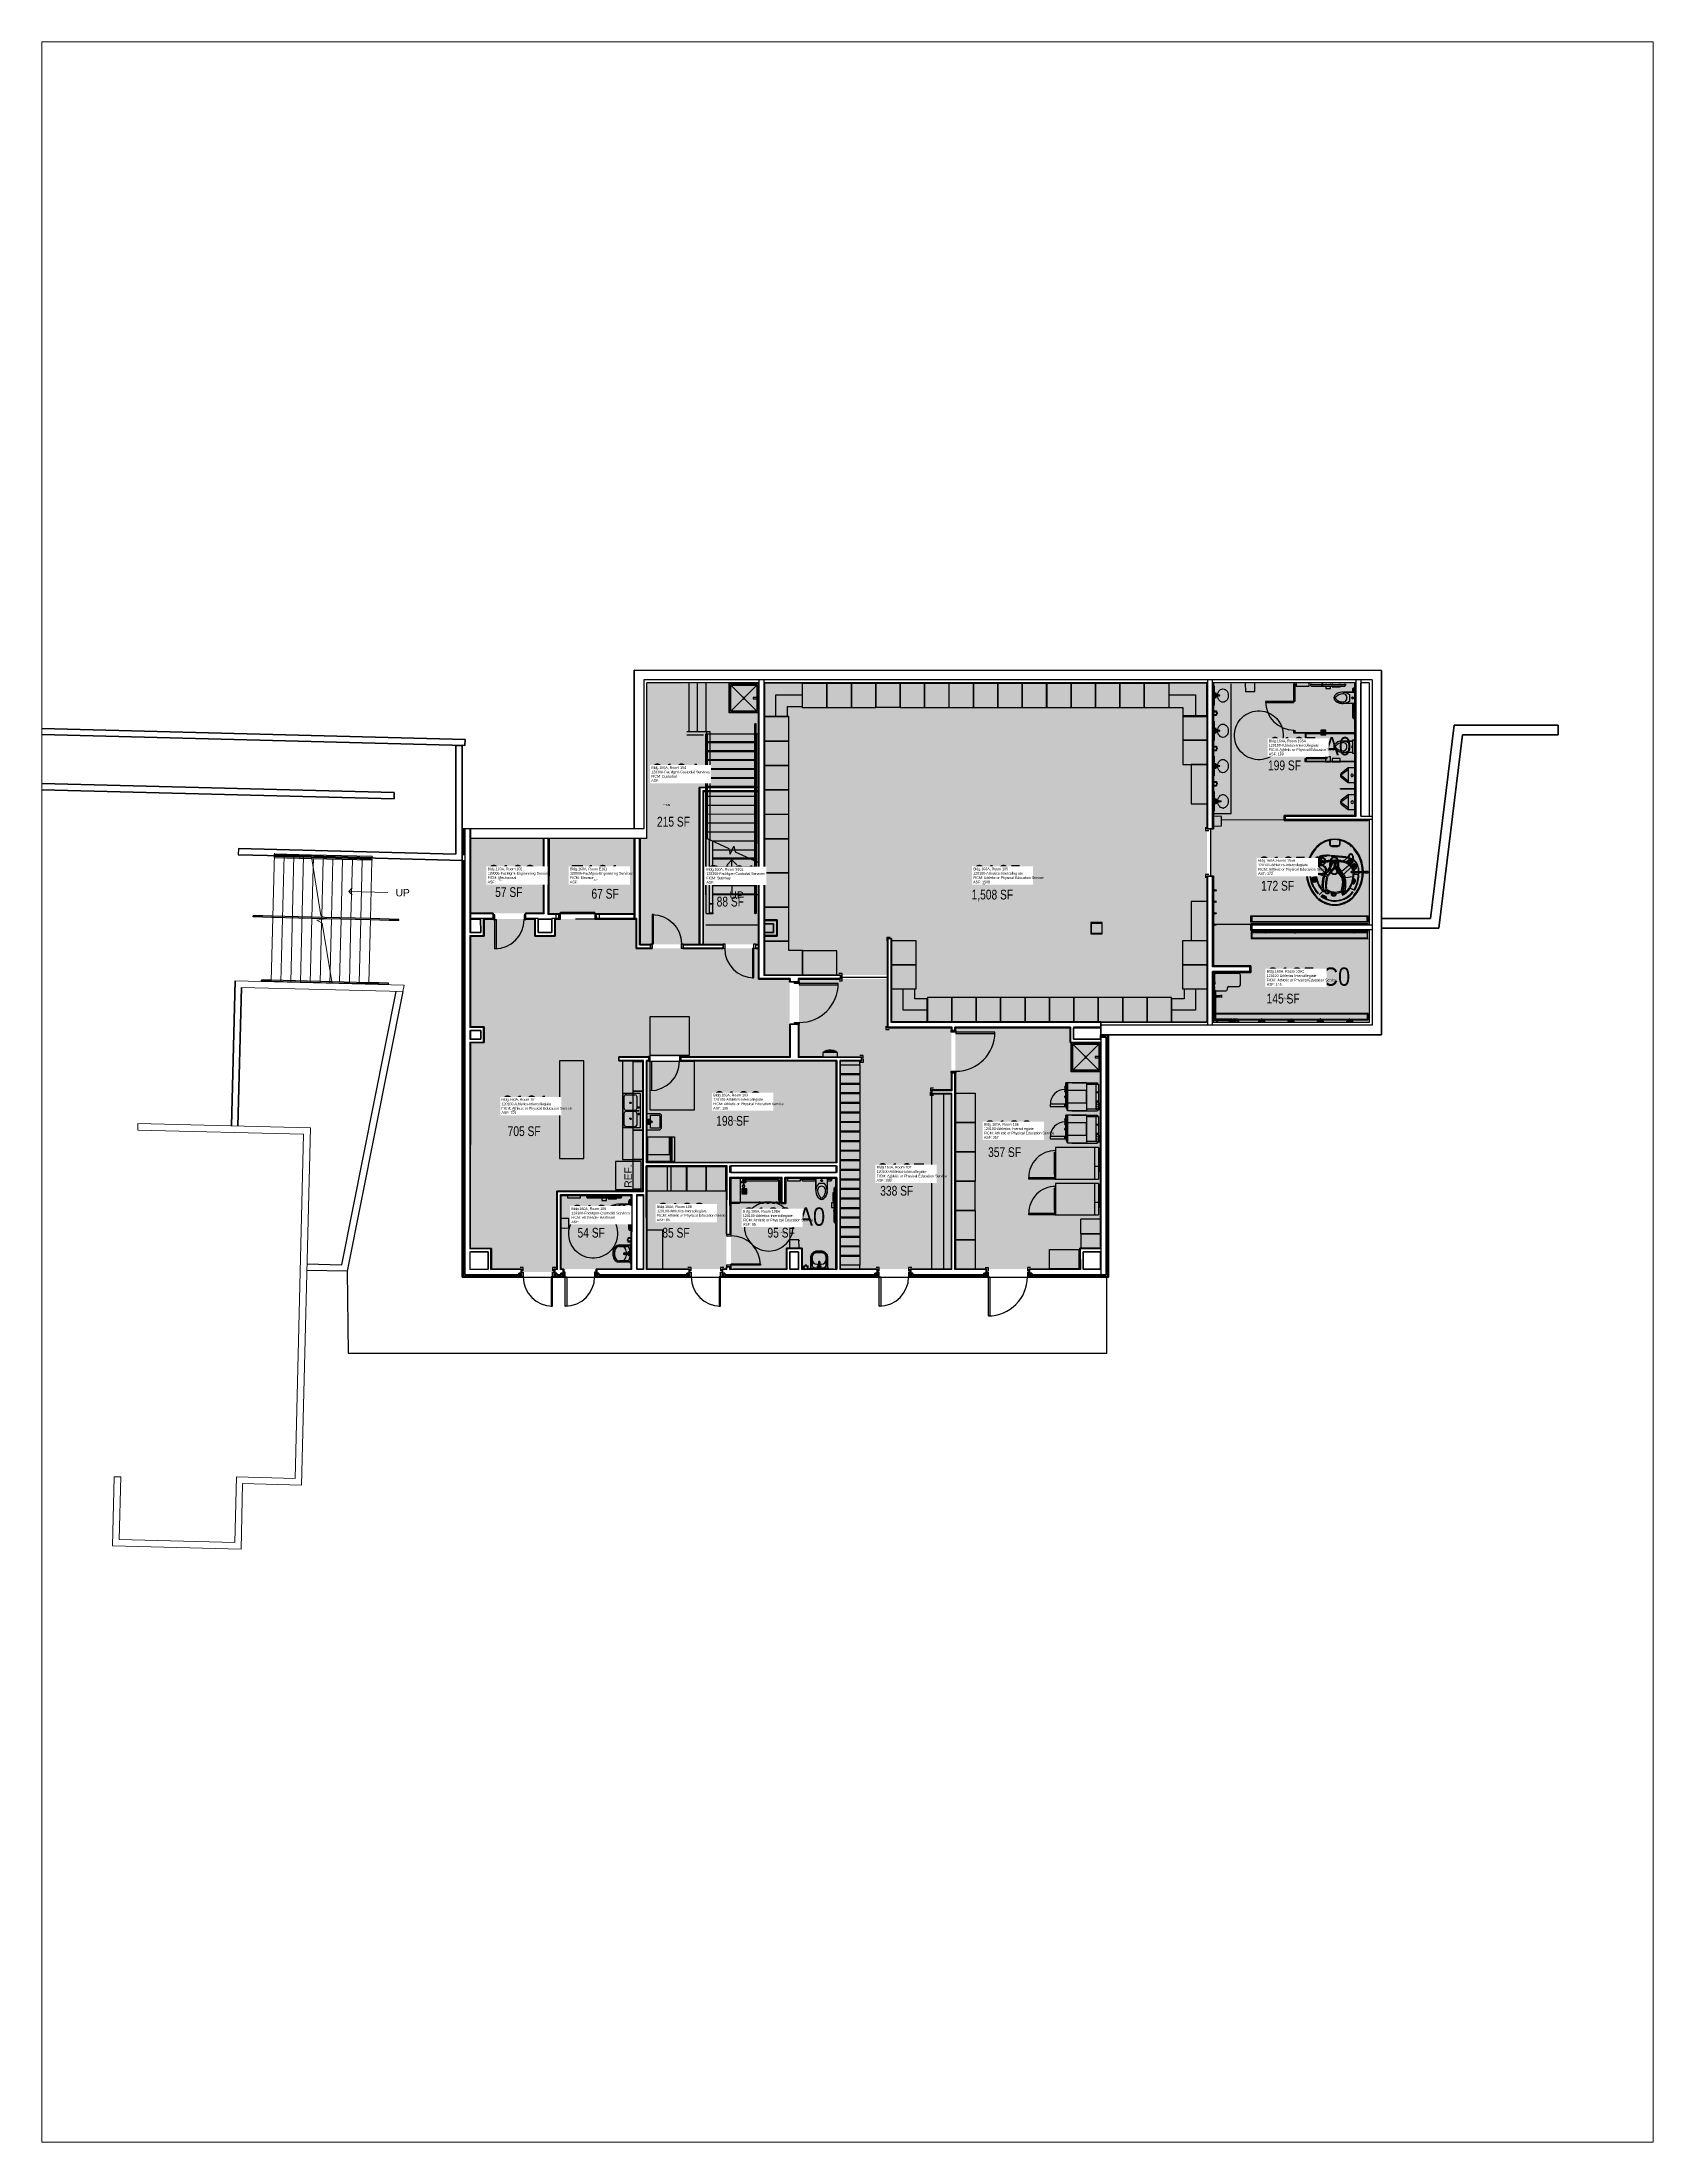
# Paper-space layout 'Layout1' of a CAD drawing. Header units: inches. Extents: x 0 to 8.2, y 0 to 10.7.
# The model-space entities are those that its viewports show. They can reach past a viewport. Long polylines and large blocks are cut down to what shows.
import ezdxf
from ezdxf.enums import TextEntityAlignment as Align

# ---------------------------------------------------------------- set-up
doc = ezdxf.new("R2010")
doc.units = ezdxf.units.IN
doc.header["$LTSCALE"] = 100
doc.header["$MEASUREMENT"] = 0
doc.linetypes.add('DASHED2', pattern=[0.375, 0.25, -0.125])
doc.layers.get('0').update_dxf_attribs({"linetype": 'CONTINUOUS'})
doc.layers.get('Defpoints').update_dxf_attribs({"linetype": 'CONTINUOUS'})
doc.layers.get('Defpoints').transparency = 0.75
for name, color, linetype in [('A-DOOR', 2, 'CONTINUOUS'), ('A-FLOR', 3, 'CONTINUOUS'), ('A-FURN', 3, 'CONTINUOUS'), ('A-IDEN-RNUM', 7, 'CONTINUOUS'), ('A-IDEN-SNUM', 4, 'CONTINUOUS'), ('A-IDEN-VNUM', 4, 'CONTINUOUS'), ('A-MISC', 3, 'CONTINUOUS'), ('A-ROOF', 2, 'CONTINUOUS'), ('A-SITE', 3, 'CONTINUOUS'), ('A-WALL', 5, 'CONTINUOUS'), ('AREA-TEXT', 3, 'CONTINUOUS'), ('P-SANR-FIXT', 2, 'CONTINUOUS'), ('Rooms-Category-Color', 7, 'CONTINUOUS'), ('Rooms-College-Color', 7, 'CONTINUOUS'), ('Rooms-Department-Color', 7, 'CONTINUOUS'), ('Rooms-Division-Color', 7, 'CONTINUOUS'), ('Rooms-Information', 7, 'CONTINUOUS')]:
    doc.layers.add(name, color=color, linetype=linetype)
doc.styles.add('AREA', font='arial.ttf', dxfattribs={"width": 0.75, "height": 12})
doc.styles.add('Arial', font='arial.ttf')
doc.styles.add('CP_ROOMSNUMBER', font='arial.ttf', dxfattribs={"height": 1})
doc.styles.add('CP_ROOMVNUMBER', font='arial.ttf', dxfattribs={"width": 0.85, "height": 0.075})

# ---------------------------------------------------------------- blocks, each defined once
blk = doc.blocks.new('DLR_Int_WDFlushPanel_HMFrame - 36x84Door 2inchFrameHead TYPE A-4097886-ar1all Departments')
at = {"color": 0, "linetype": 'ByBlock', "lineweight": -2}
for p, q in [((16.25, 40.125), (18, 40.125)), ((16.25, 4.125), (16.25, 40.125)), ((18, 40.125), (18, 4.125)), ((-18, 4.125), (-20, 4.125)), ((-20, 4.125), (-20, -1.625)), ((-18, -1.625), (-18, 4.125)), ((18, 4.125), (16.25, 4.125)), ((20, 4.125), (18, 4.125)), ((18, 4.125), (18, -1.625)), ((20, -1.625), (20, 4.125)), ((-20, -1.625), (-18, -1.625)), ((18, -1.625), (20, -1.625))]:
    blk.add_line(p, q, dxfattribs=at)
blk.add_arc((18, 4.125), 36, 90, 180, dxfattribs=at)
blk = doc.blocks.new('DLR_Int_WDFullLite_HMFrame - 36_ x 96_ TYPE C-2761137-ar1all Departments')
at = {"color": 0, "linetype": 'ByBlock', "lineweight": -2}
for p, q in [((16.25, 38.9375), (18, 38.9375)), ((16.25, 2.9375), (16.25, 38.9375)), ((18, 38.9375), (18, 2.9375)), ((-18, 2.9375), (-20, 2.9375)), ((-20, 2.9375), (-20, -2.8125)), ((-18, -2.8125), (-18, 2.9375)), ((18, 2.9375), (16.25, 2.9375)), ((20, 2.9375), (18, 2.9375)), ((18, 2.9375), (18, -2.8125)), ((20, -2.8125), (20, 2.9375)), ((-20, -2.8125), (-18, -2.8125)), ((18, -2.8125), (20, -2.8125))]:
    blk.add_line(p, q, dxfattribs=at)
blk.add_arc((18, 2.9375), 36, 90, 180, dxfattribs=at)
blk = doc.blocks.new('DLR_Int_WDFlushPanel_HMFrame - 36x84Door 2inchFrameHead TYPE A-3159869-ar1all Departments')
at = {"color": 0, "linetype": 'ByBlock', "lineweight": -2}
for p, q in [((16.25, 39.1875), (18, 39.1875)), ((16.25, 3.1875), (16.25, 39.1875)), ((18, 39.1875), (18, 3.1875)), ((-18, 3.1875), (-20, 3.1875)), ((-20, 3.1875), (-20, -2.5625)), ((-18, -2.5625), (-18, 3.1875)), ((18, 3.1875), (16.25, 3.1875)), ((20, 3.1875), (18, 3.1875)), ((18, 3.1875), (18, -2.5625)), ((20, -2.5625), (20, 3.1875)), ((-20, -2.5625), (-18, -2.5625)), ((18, -2.5625), (20, -2.5625))]:
    blk.add_line(p, q, dxfattribs=at)
blk.add_arc((18, 3.1875), 36, 90, 180, dxfattribs=at)
blk = doc.blocks.new('DLR_Int_WDFlushPanel_HMFrame - 48x96Door 2inchFrameHead TYPE A-3938813-ar1all Departments')
at = {"color": 0, "linetype": 'ByBlock', "lineweight": -2}
for p, q in [((-26, -2.9375), (-26, 2.8125)), ((-26, 2.8125), (-24, 2.8125)), ((-24, 2.8125), (-24, -2.9375)), ((24, -2.9375), (24, 2.8125)), ((24, 2.8125), (26, 2.8125)), ((26, 2.8125), (26, -2.9375)), ((-24, -2.9375), (-26, -2.9375)), ((22.25, -2.9375), (22.25, -50.9375)), ((24, -2.9375), (22.25, -2.9375)), ((24, -50.9375), (24, -2.9375)), ((26, -2.9375), (24, -2.9375)), ((22.25, -50.9375), (24, -50.9375))]:
    blk.add_line(p, q, dxfattribs=at)
blk.add_arc((24, -2.9375), 48, 180, 270, dxfattribs=at)
blk = doc.blocks.new('DLRz_Counter Top_Multiple Lavs - 4 Lavs 13_-4_-3315855-ar1all Departments')
at = {"color": 0, "linetype": 'ByBlock', "lineweight": -2}
for p, q in [((-79.3, -2.5), (-79.3, -24)), ((-79.3, -24), (80.2, -24))]:
    blk.add_line(p, q, dxfattribs=at)
at = {"color": 0, "linetype": 'ByBlock', "lineweight": -2, "flags": 128}
for points in [[(-72.5, -14), (-72.3, -12.6), (-71.7, -11.2), (-70.7, -10), (-69.4, -8.9), (-67.8, -8.2), (-66.1, -7.7), (-64.3, -7.5), (-62.4, -7.7), (-60.7, -8.2), (-59.1, -8.9), (-57.8, -10), (-56.9, -11.2), (-56.3, -12.6), (-56, -14)], [(-56, -14), (-56.3, -15.5), (-56.9, -16.9), (-57.8, -18.1), (-59.1, -19.2), (-60.7, -19.9), (-62.4, -20.4), (-64.3, -20.6), (-66.1, -20.4), (-67.8, -19.9), (-69.4, -19.2), (-70.7, -18.1), (-71.7, -16.9), (-72.3, -15.5), (-72.5, -14)], [(-29.1, -14), (-28.9, -12.6), (-28.3, -11.2), (-27.4, -10), (-26.1, -8.9), (-24.5, -8.2), (-22.8, -7.7), (-20.9, -7.5), (-19.1, -7.7), (-17.4, -8.2), (-15.8, -8.9), (-14.5, -10), (-13.5, -11.2), (-12.9, -12.6), (-12.7, -14)], [(-12.7, -14), (-12.9, -15.5), (-13.5, -16.9), (-14.5, -18.1), (-15.8, -19.2), (-17.4, -19.9), (-19.1, -20.4), (-20.9, -20.6), (-22.8, -20.4), (-24.5, -19.9), (-26.1, -19.2), (-27.4, -18.1), (-28.3, -16.9), (-28.9, -15.5), (-29.1, -14)], [(14.2, -14), (14.4, -12.6), (15, -11.2), (16, -10), (17.3, -8.9), (18.8, -8.2), (20.6, -7.7), (22.4, -7.5), (24.2, -7.7), (26, -8.2), (27.5, -8.9), (28.8, -10), (29.8, -11.2), (30.4, -12.6), (30.6, -14)], [(30.6, -14), (30.4, -15.5), (29.8, -16.9), (28.8, -18.1), (27.5, -19.2), (26, -19.9), (24.2, -20.4), (22.4, -20.6), (20.6, -20.4), (18.8, -19.9), (17.3, -19.2), (16, -18.1), (15, -16.9), (14.4, -15.5), (14.2, -14)], [(57.5, -14), (57.7, -12.6), (58.3, -11.2), (59.3, -10), (60.6, -8.9), (62.2, -8.2), (63.9, -7.7), (65.7, -7.5), (67.6, -7.7), (69.3, -8.2), (70.9, -8.9), (72.2, -10), (73.1, -11.2), (73.7, -12.6), (74, -14)], [(74, -14), (73.7, -15.5), (73.1, -16.9), (72.2, -18.1), (70.9, -19.2), (69.3, -19.9), (67.6, -20.4), (65.7, -20.6), (63.9, -20.4), (62.2, -19.9), (60.6, -19.2), (59.3, -18.1), (58.3, -16.9), (57.7, -15.5), (57.5, -14)]]:
    blk.add_lwpolyline(points, dxfattribs=at)
at = {"color": 0, "linetype": 'ByBlock', "lineweight": -2}
for centre, major_axis, start_param, end_param in [((-66.6, -14), (0, 5.85), 1.435418, 1.52269), ((-66.3, -14), (0, 6.23), 1.620389, 1.739813), ((-64.4, -18.7), (0, 11.1), 6.273068, 6.420833), ((-64.1, -18.7), (0, 11.1), 6.146114, 6.293302), ((-61.9, -14), (0, 5.85), 4.777862, 4.843258), ((-62.3, -14), (0, 6.23), 4.548239, 4.651858)]:
    blk.add_ellipse(centre, major_axis=major_axis, ratio=0.999511, start_param=start_param, end_param=end_param, dxfattribs=at)
blk.add_ellipse((-64.3, -10.6), major_axis=(0, 0.894), ratio=0.999511, dxfattribs=at)
blk = doc.blocks.new('DLR_Counter Faucet_Lavatory - 6114_110-1921351-ar1all Departments')
at = {"color": 0, "linetype": 'ByBlock', "lineweight": -2}
for centre, radius, start, end in [((0, -8), 7.98, 74.5547, 105.4453), ((-1.8, -1.3), 1.06, 105.4453, 180.6896), ((-1.8, -1.3), 1.06, 179.3104, 254.5547), ((0, 5.3), 7.98, 254.5547, 263.3255), ((-44.8, -7.5), 44.2, 1.5551, 7.6581), ((0, -1.6), 1.09, 56.2815, 132.7089), ((48.8, -8.3), 48.2, 172.0662, 177.6667), ((0, 5.3), 7.98, 276.9495, 285.4453), ((1.8, -1.3), 1.06, 359.3104, 74.5547), ((1.8, -1.3), 1.06, 285.4453, 0.6896)]:
    blk.add_arc(centre, radius, start, end, dxfattribs=at)
blk.add_ellipse((-0.3, -1.5), major_axis=(0.322, 0.847), ratio=0.862348, start_param=1.023459, end_param=1.994549, dxfattribs=at)
for points, knots in [([(-0.7, -6.3), (-0.7, -6.3), (-0.7, -6.3), (-0.6, -6.3), (-0.6, -6.3), (-0.6, -6.3), (-0.6, -6.3), (-0.6, -6.3), (-0.5, -6.4), (-0.5, -6.4), (-0.5, -6.4), (-0.4, -6.4), (-0.4, -6.4), (-0.4, -6.4), (-0.3, -6.4), (-0.3, -6.5), (-0.2, -6.5), (-0.1, -6.5), (0.1, -6.5), (0.2, -6.5), (0.3, -6.5), (0.3, -6.4), (0.4, -6.4), (0.4, -6.4), (0.4, -6.4), (0.4, -6.4), (0.5, -6.4), (0.5, -6.4), (0.5, -6.4), (0.5, -6.4), (0.6, -6.4), (0.6, -6.3), (0.6, -6.3), (0.6, -6.3), (0.6, -6.3), (0.6, -6.3), (0.7, -6.3), (0.7, -6.3), (0.7, -6.3)], [-1, -1, -1, -1, -0.958333, -0.916667, -0.895833, -0.890625, -0.885417, -0.875, -0.833333, -0.791667, -0.78125, -0.776042, -0.770833, -0.75, -0.708333, -0.666667, -0.611111, -0.555556, -0.444444, -0.388889, -0.333333, -0.305556, -0.277778, -0.25, -0.236111, -0.222222, -0.215278, -0.208333, -0.194444, -0.166667, -0.138889, -0.125, -0.111111, -0.097222, -0.083333, -0.055556, -0.027778, 0, 0, 0, 0]), ([(1.1, -1.6), (1.1, -1.5), (1.1, -1.5), (1.1, -1.3), (1, -1.3), (1, -1.2), (1, -1.1), (0.9, -1), (0.8, -0.8), (0.7, -0.8), (0.6, -0.7)], [-1, -1, -1, -1, -0.833333, -0.75, -0.666667, -0.583333, -0.5, -0.333333, -0.166667, 0, 0, 0, 0])]:
    blk.add_open_spline(points, degree=3, knots=knots, dxfattribs=at)
blk = doc.blocks.new('DLR_Wheel_Chair_Circle_2D_no HC man - DLR Wheel Chair Circle-2529463-ar1all Departments')
at = {"linetype": 'DASHED2', "lineweight": -2, "ltscale": 0.5}
blk.add_circle((0, 0), 30, dxfattribs=at)
blk = doc.blocks.new('Toilet Stall-Accessible-Front-3D-DSA-CA - adjusted door - California CALDAG Compatible stall-4141230-ar1all Departments')
at = {"color": 0, "linetype": 'ByBlock', "lineweight": -2}
for p, q in [((34.9, 113.6), (34.9, 78.6)), ((35.9, 113.6), (34.9, 113.6)), ((35.9, 78.6), (35.9, 113.6)), ((-3.1, 78.6), (0.9, 78.6)), ((-3.1, 3.6), (-3.1, 78.6)), ((-2.1, 77.6), (-2.1, 3.6)), ((0.9, 77.6), (-2.1, 77.6)), ((34.9, 78.6), (35.9, 78.6)), ((35.9, 77.6), (35.9, 78.6)), ((35.9, 78.6), (57.9, 78.6)), ((57.9, 77.6), (35.9, 77.6)), ((57.9, 78.6), (57.9, 77.6)), ((-2.1, 3.6), (-3.1, 3.6)), ((-3.1, 3.6), (-2.1, 3.6)), ((-2.1, 3.6), (57.9, 3.6))]:
    blk.add_line(p, q, dxfattribs=at)
blk.add_arc((35.9, 78.6), 35, 90, 180, dxfattribs=at)
blk = doc.blocks.new('DLR_Toilet_Stall_Standard - 34_ x 60_ Clear Floor Supported-3297081-ar1all Departments')
at = {"color": 0, "linetype": 'ByBlock', "lineweight": -2}
for p, q in [((-2.1, 64.6), (-1.1, 64.6)), ((-2.1, 3.6), (-2.1, 64.6)), ((-1.1, 64.6), (1.9, 64.6)), ((-1.1, 63.6), (-1.1, 3.6)), ((1.9, 63.6), (-1.1, 63.6)), ((1.9, 64.6), (1.9, 63.6)), ((2.9, 63.6), (1.9, 63.6)), ((1.9, 63.6), (1.9, 37.6)), ((2.9, 37.6), (2.9, 63.6)), ((32.9, 64.6), (27.9, 64.6)), ((27.9, 64.6), (27.9, 63.6)), ((27.9, 63.6), (32.9, 63.6)), ((33.9, 64.6), (32.9, 64.6)), ((32.9, 63.6), (32.9, 3.6)), ((33.9, 64.6), (33.9, 3.6)), ((1.9, 31.6), (-2.1, 31.6)), ((-2.1, 31.6), (-2.1, 21.6)), ((1.9, 37.6), (2.9, 37.6)), ((1.9, 21.6), (1.9, 31.6)), ((-2.1, 21.6), (1.9, 21.6)), ((-1.1, 3.6), (-2.1, 3.6)), ((-1.1, 3.6), (32.9, 3.6))]:
    blk.add_line(p, q, dxfattribs=at)
blk.add_arc((1.9, 63.6), 26, 270, 0, dxfattribs=at)
blk = doc.blocks.new('DLR_Toilet_Tissue_Dispenser - DLR_Toilet_Tissue_Dispenser-1045691-ar1all Departments')
at = {"color": 0, "linetype": 'ByBlock', "lineweight": -2}
for p, q in [((6, 36), (0, 36)), ((0, 36), (0, 30)), ((0, 30), (6, 30)), ((6, 30), (6, 36))]:
    blk.add_line(p, q, dxfattribs=at)
blk = doc.blocks.new('DLR_Urinal_Screen - 36_ O_C_-3169025-ar1all Departments')
at = {"color": 0, "linetype": 'ByBlock', "lineweight": -2}
for p, q in [((-0.5, 3.5625), (-0.5, 21.5625)), ((-0.5, 21.5625), (0.5, 21.5625)), ((0.5, 3.5625), (-0.5, 3.5625)), ((0.5, 21.5625), (0.5, 3.5625))]:
    blk.add_line(p, q, dxfattribs=at)
blk = doc.blocks.new('DLR_Urinal_WallHung - Standard-3144002-ar1all Departments')
at = {"color": 0, "linetype": 'ByBlock', "lineweight": -2}
for p, q in [((-2.9, 20.4), (-9.5, 11.7)), ((8.5, 11.7), (-9.5, 11.7)), ((-9.5, 11.7), (-9.5, 3.6)), ((-7.6, 11.7), (-1.6, 19.6)), ((-1.6, 19.6), (0.7, 19.6)), ((0.4, 21.1), (-1.4, 21.1)), ((0.7, 19.6), (6.6, 11.7)), ((8.5, 11.7), (1.9, 20.4)), ((8.5, 4.6), (8.5, 11.7)), ((8.5, 3.6), (8.5, 4.6))]:
    blk.add_line(p, q, dxfattribs=at)
for centre, radius, start, end in [((-1.4, 19.1), 2.01, 90, 137.0548), ((-0.5, 7), 1.5, 360, 180), ((-0.5, 7), 1.5, 180, 360), ((0.4, 19.1), 2.01, 42.9452, 90)]:
    blk.add_arc(centre, radius, start, end, dxfattribs=at)
blk = doc.blocks.new('DLR_WC_Flush-Valve_Wall-mounted - 3351_001 _1_28_-1086173-ar1all Departments')
at = {"color": 0, "linetype": 'ByBlock', "lineweight": -2}
for p, q in [((1805.6, 2400.5), (1816.3, 2400.5)), ((1816.3, 2400.5), (1805.6, 2400.5)), ((1816.3, 2386.7), (1805.6, 2386.7)), ((1816.3, 2386.7), (1805.6, 2386.7)), ((1813, 2390), (1813, 2397.2))]:
    blk.add_line(p, q, dxfattribs=at)
for centre, radius, start, end in [((1803.2, 2389.4), 11.2, 90.0432, 142.0266), ((1803.2, 2389.4), 11.2, 90.0432, 142.0266), ((1804.1, 2394.6), 6.04, 83.3645, 98.4619), ((1804.1, 2394.6), 6.04, 83.3645, 98.4619), ((1797.2, 2393.6), 3.95, 136.8254, 223.1746), ((1797.2, 2393.6), 3.95, 136.8254, 223.1746), ((1795.4, 2395.7), 1.17, 151.2322, 284.7321), ((1795.4, 2391.4), 1.17, 75.2679, 208.7678), ((1797.2, 2393.6), 2.22, 153.624, 206.376), ((1804.8, 2386.4), 12.2, 92.3579, 137.8503), ((1804.8, 2400.8), 12.2, 222.1497, 267.6421), ((1804.1, 2392.6), 6.04, 261.5381, 276.6355), ((1804.1, 2392.6), 6.04, 261.5381, 276.6355), ((1804.5, 2393.6), 5.02, 267.6421, 92.3579), ((1816.4, 2393.6), 1.17, 96.1768, 263.6383), ((1816.4, 2393.6), 0.625, 101.6952, 257.5542)]:
    blk.add_arc(centre, radius, start, end, dxfattribs=at)
for centre, major_axis, ratio, start_param, end_param in [((1801.5, 2393.6), (13.2, 0), 0.547995, 0.514934, 1.319108), ((1806.6, 2393.6), (13.2, 0), 0.54827, 3.521761, 4.447421), ((1801.3, 2393.6), (13.4, 0), 0.540473, 4.975716, 5.769982)]:
    blk.add_ellipse(centre, major_axis=major_axis, ratio=ratio, start_param=start_param, end_param=end_param, dxfattribs=at)
for points in [[(1804.8, 2400.6), (1804.9, 2400.6), (1805.2, 2400.5), (1805.5, 2400.5), (1805.6, 2400.5)], [(1805.6, 2386.7), (1805.4, 2386.7), (1805.2, 2386.6), (1804.9, 2386.6), (1804.8, 2386.6)]]:
    blk.add_open_spline(points, degree=3, dxfattribs=at)
blk.add_open_spline([(1803.2, 2386.6), (1802.8, 2386.6), (1802, 2386.8), (1801.1, 2387), (1800.3, 2387.2), (1799.8, 2387.4), (1799.3, 2387.5), (1798.7, 2387.8), (1798.1, 2388), (1797.4, 2388.4), (1796.8, 2388.7), (1796.2, 2389.1), (1795.6, 2389.5), (1795, 2390.1), (1794.6, 2390.6), (1794.4, 2390.9)], degree=3, knots=[0, 0, 0, 0, 0.1, 0.2, 0.25, 0.3, 0.35, 0.4, 0.475, 0.55, 0.625, 0.7, 0.775, 0.85, 1, 1, 1, 1], dxfattribs=at)
blk = doc.blocks.new('DLR_Sink_MopSink - 36_ x 36_-794362-ar1all Departments')
at = {"color": 0, "linetype": 'ByBlock', "lineweight": -2}
for p, q in [((-17.5, -35.5), (-17.5, -0.5)), ((-17.5, -0.5), (-4.75, -0.5)), ((-16, -34), (16, -2)), ((-16, -2), (16, -34)), ((-16, -34), (-16, -2)), ((-16, -2), (16, -2)), ((-4.75, 0), (-4.75, -1.75)), ((-4.75, -1.75), (-0.75, -1.75)), ((-3.25, -0.5), (-3.25, 0)), ((-3.25, -0.5), (-0.75, -0.5)), ((0.75, -0.5), (-0.75, -0.5)), ((-0.75, -0.5), (-0.75, -6.5)), ((-0.75, -6.5), (0.75, -6.5)), ((0.75, -6.5), (0.75, -0.5)), ((0.75, -0.5), (3.25, -0.5)), ((0.75, -1.75), (4.75, -1.75)), ((3.25, 0), (3.25, -0.5)), ((4.75, -1.75), (4.75, 0)), ((4.75, -0.5), (17.5, -0.5)), ((16, -2), (16, -34)), ((17.5, -0.5), (17.5, -35.5)), ((18, 0), (18, -36)), ((18, -36), (-18, -36)), ((17.5, -35.5), (-17.5, -35.5)), ((16, -34), (-16, -34))]:
    blk.add_line(p, q, dxfattribs=at)
for centre, radius, start, end in [((-4, -1.125), 0.5, 360, 180), ((-4, -1.125), 0.5, 180, 360), ((0, -18), 1, 360, 180), ((0, -18), 1, 180, 360), ((0, -18), 0.75, 0, 180), ((0, -18), 0.75, 180, 0), ((4, -1.125), 0.5, 0, 180), ((4, -1.125), 0.5, 180, 360)]:
    blk.add_arc(centre, radius, start, end, dxfattribs=at)
blk = doc.blocks.new('DLR_GrabBar_WC_Back_GB-1 - DLR_GrabBar_36_-1057604-ar1all Departments')
at = {"color": 0, "linetype": 'ByBlock', "lineweight": -2}
for p, q in [((5.2, 1), (5.2, 0)), ((6.7, 0), (6.7, 1)), ((11.1, 3), (7.2, 3)), ((7.2, 1.5), (11.1, 1.5)), ((40.7, 3), (24.9, 3)), ((24.9, 1.5), (40.7, 1.5)), ((41.2, 1), (41.2, 0)), ((42.7, 0), (42.7, 1))]:
    blk.add_line(p, q, dxfattribs=at)
at = {"color": 0, "linetype": 'ByBlock', "lineweight": -2, "flags": 128}
for points in [[(7.2, 3), (7.2, 3), (7.1, 3), (7, 3), (6.9, 3), (6.9, 3), (6.8, 2.9), (6.7, 2.9), (6.6, 2.9), (6.5, 2.9), (6.5, 2.8), (6.4, 2.8), (6.3, 2.8), (6.3, 2.7), (6.2, 2.7), (6.1, 2.7), (6.1, 2.6), (6, 2.6), (5.9, 2.5), (5.9, 2.4), (5.8, 2.4), (5.8, 2.3), (5.7, 2.3), (5.7, 2.2), (5.6, 2.1), (5.6, 2.1), (5.5, 2), (5.5, 1.9), (5.4, 1.9), (5.4, 1.8), (5.4, 1.7), (5.4, 1.6), (5.3, 1.6), (5.3, 1.5), (5.3, 1.4), (5.3, 1.3), (5.3, 1.3), (5.3, 1.2), (5.3, 1.1), (5.2, 1), (5.2, 1)], [(6.7, 1), (6.7, 1), (6.8, 1), (6.8, 1.1), (6.8, 1.1), (6.8, 1.1), (6.8, 1.1), (6.8, 1.1), (6.8, 1.2), (6.8, 1.2), (6.8, 1.2), (6.8, 1.2), (6.8, 1.2), (6.8, 1.2), (6.8, 1.3), (6.8, 1.3), (6.8, 1.3), (6.9, 1.3), (6.9, 1.3), (6.9, 1.3), (6.9, 1.4), (6.9, 1.4), (6.9, 1.4), (6.9, 1.4), (7, 1.4), (7, 1.4), (7, 1.4), (7, 1.4), (7, 1.5), (7.1, 1.5), (7.1, 1.5), (7.1, 1.5), (7.1, 1.5), (7.1, 1.5), (7.1, 1.5), (7.2, 1.5), (7.2, 1.5), (7.2, 1.5), (7.2, 1.5), (7.2, 1.5), (7.2, 1.5)], [(42.7, 1), (42.7, 1.1), (42.7, 1.2), (42.7, 1.2), (42.7, 1.3), (42.7, 1.4), (42.7, 1.5), (42.7, 1.6), (42.6, 1.6), (42.6, 1.7), (42.6, 1.8), (42.6, 1.9), (42.5, 1.9), (42.5, 2), (42.4, 2.1), (42.4, 2.1), (42.4, 2.2), (42.3, 2.3), (42.3, 2.3), (42.2, 2.4), (42.1, 2.4), (42.1, 2.5), (42, 2.5), (42, 2.6), (41.9, 2.6), (41.8, 2.7), (41.8, 2.7), (41.7, 2.8), (41.6, 2.8), (41.5, 2.8), (41.5, 2.9), (41.4, 2.9), (41.3, 2.9), (41.2, 2.9), (41.2, 3), (41.1, 3), (41, 3), (40.9, 3), (40.9, 3), (40.8, 3), (40.7, 3)], [(40.7, 1.5), (40.8, 1.5), (40.8, 1.5), (40.8, 1.5), (40.8, 1.5), (40.8, 1.5), (40.9, 1.5), (40.9, 1.5), (40.9, 1.5), (40.9, 1.5), (40.9, 1.5), (41, 1.5), (41, 1.4), (41, 1.4), (41, 1.4), (41, 1.4), (41, 1.4), (41.1, 1.4), (41.1, 1.4), (41.1, 1.4), (41.1, 1.3), (41.1, 1.3), (41.1, 1.3), (41.1, 1.3), (41.2, 1.3), (41.2, 1.3), (41.2, 1.3), (41.2, 1.2), (41.2, 1.2), (41.2, 1.2), (41.2, 1.2), (41.2, 1.2), (41.2, 1.1), (41.2, 1.1), (41.2, 1.1), (41.2, 1.1), (41.2, 1.1), (41.2, 1), (41.2, 1), (41.2, 1), (41.2, 1)]]:
    blk.add_lwpolyline(points, dxfattribs=at)
blk = doc.blocks.new('DLR_GrabBar_WC_Side_GB-2 - DLR_GrabBar_60_-1061504-ar1all Departments')
at = {"color": 0, "linetype": 'ByBlock', "lineweight": -2}
for p, q in [((1, 54.7), (0.5, 54.7)), ((0.5, 53.2), (1, 53.2)), ((1.5, 52.7), (1.5, 40.7)), ((3, 13.2), (3, 52.7)), ((1.5, 39.3), (1.5, 13.2)), ((1, 12.7), (0.5, 12.7)), ((0.5, 11.2), (1, 11.2))]:
    blk.add_line(p, q, dxfattribs=at)
at = {"color": 0, "linetype": 'ByBlock', "lineweight": -2, "flags": 128}
for points in [[(3, 52.7), (3, 52.8), (3, 52.9), (3, 53), (3, 53.1), (3, 53.1), (2.9, 53.2), (2.9, 53.3), (2.9, 53.4), (2.9, 53.5), (2.8, 53.5), (2.8, 53.6), (2.8, 53.7), (2.7, 53.7), (2.7, 53.8), (2.7, 53.9), (2.6, 53.9), (2.6, 54), (2.5, 54.1), (2.4, 54.1), (2.4, 54.2), (2.3, 54.2), (2.3, 54.3), (2.2, 54.3), (2.1, 54.4), (2.1, 54.4), (2, 54.5), (1.9, 54.5), (1.9, 54.6), (1.8, 54.6), (1.7, 54.6), (1.6, 54.6), (1.6, 54.7), (1.5, 54.7), (1.4, 54.7), (1.3, 54.7), (1.3, 54.7), (1.2, 54.7), (1.1, 54.7), (1, 54.7), (1, 54.7)], [(1, 53.2), (1, 53.2), (1, 53.2), (1.1, 53.2), (1.1, 53.2), (1.1, 53.2), (1.1, 53.2), (1.1, 53.2), (1.2, 53.2), (1.2, 53.2), (1.2, 53.2), (1.2, 53.2), (1.2, 53.2), (1.2, 53.2), (1.3, 53.2), (1.3, 53.2), (1.3, 53.2), (1.3, 53.1), (1.3, 53.1), (1.3, 53.1), (1.4, 53.1), (1.4, 53.1), (1.4, 53.1), (1.4, 53.1), (1.4, 53), (1.4, 53), (1.4, 53), (1.4, 53), (1.5, 53), (1.5, 52.9), (1.5, 52.9), (1.5, 52.9), (1.5, 52.9), (1.5, 52.9), (1.5, 52.9), (1.5, 52.8), (1.5, 52.8), (1.5, 52.8), (1.5, 52.8), (1.5, 52.8), (1.5, 52.7)], [(1, 11.2), (1.1, 11.3), (1.2, 11.3), (1.2, 11.3), (1.3, 11.3), (1.4, 11.3), (1.5, 11.3), (1.6, 11.3), (1.6, 11.4), (1.7, 11.4), (1.8, 11.4), (1.9, 11.4), (1.9, 11.5), (2, 11.5), (2.1, 11.6), (2.1, 11.6), (2.2, 11.6), (2.3, 11.7), (2.3, 11.7), (2.4, 11.8), (2.4, 11.9), (2.5, 11.9), (2.5, 12), (2.6, 12), (2.6, 12.1), (2.7, 12.2), (2.7, 12.2), (2.8, 12.3), (2.8, 12.4), (2.8, 12.5), (2.9, 12.5), (2.9, 12.6), (2.9, 12.7), (2.9, 12.8), (3, 12.8), (3, 12.9), (3, 13), (3, 13.1), (3, 13.1), (3, 13.2), (3, 13.2)], [(1.5, 13.2), (1.5, 13.2), (1.5, 13.2), (1.5, 13.2), (1.5, 13.2), (1.5, 13.2), (1.5, 13.1), (1.5, 13.1), (1.5, 13.1), (1.5, 13.1), (1.5, 13.1), (1.5, 13), (1.4, 13), (1.4, 13), (1.4, 13), (1.4, 13), (1.4, 13), (1.4, 12.9), (1.4, 12.9), (1.4, 12.9), (1.3, 12.9), (1.3, 12.9), (1.3, 12.9), (1.3, 12.9), (1.3, 12.8), (1.3, 12.8), (1.3, 12.8), (1.2, 12.8), (1.2, 12.8), (1.2, 12.8), (1.2, 12.8), (1.2, 12.8), (1.1, 12.8), (1.1, 12.8), (1.1, 12.8), (1.1, 12.8), (1.1, 12.8), (1, 12.8), (1, 12.7), (1, 12.7), (1, 12.7)]]:
    blk.add_lwpolyline(points, dxfattribs=at)
blk = doc.blocks.new('DLR_GrabBar_WC_Vertical_GB-3 - DLR_GrabBar_WC_Vertical_GB-3-1048937-ar1all Departments')
at = {"color": 0, "linetype": 'ByBlock', "lineweight": -2}
for p, q in [((0, 39.2), (0, 40.7)), ((0, 40.7), (2.2, 40.7)), ((1, 40.7), (0, 40.7)), ((0, 40), (0, 40.7)), ((0, 39.2), (0, 40)), ((2.2, 39.2), (0, 39.2)), ((0, 39.2), (1, 39.2)), ((2.2, 40.7), (2.2, 40.7)), ((2.2, 39.2), (2.2, 39.2))]:
    blk.add_line(p, q, dxfattribs=at)
at = {"color": 0, "linetype": 'ByBlock', "lineweight": -2, "flags": 128}
for points in [[(2.2, 40.7), (2.2, 40.7), (2.2, 40.7), (2.2, 40.7), (2.2, 40.7), (2.2, 40.7), (2.2, 40.7), (2.2, 40.7), (2.2, 40.7), (2.2, 40.7), (2.2, 40.7), (2.1, 40.7), (2.1, 40.7), (2.1, 40.7), (2.1, 40.7), (2, 40.7), (2, 40.7), (2, 40.7), (1.9, 40.7), (1.9, 40.7), (1.9, 40.7), (1.8, 40.7), (1.8, 40.7), (1.8, 40.7), (1.7, 40.7), (1.7, 40.7), (1.6, 40.7), (1.6, 40.7), (1.5, 40.7), (1.5, 40.7), (1.5, 40.7), (1.4, 40.7), (1.4, 40.7), (1.3, 40.7), (1.3, 40.7), (1.2, 40.7), (1.2, 40.7), (1.1, 40.7), (1.1, 40.7), (1, 40.7), (1, 40.7)], [(1, 39.2), (1, 39.2), (1.1, 39.2), (1.1, 39.2), (1.2, 39.2), (1.2, 39.2), (1.3, 39.2), (1.3, 39.2), (1.4, 39.2), (1.4, 39.2), (1.5, 39.2), (1.5, 39.2), (1.6, 39.2), (1.6, 39.2), (1.7, 39.2), (1.7, 39.2), (1.7, 39.2), (1.8, 39.2), (1.8, 39.2), (1.9, 39.2), (1.9, 39.2), (1.9, 39.2), (2, 39.2), (2, 39.2), (2, 39.2), (2.1, 39.2), (2.1, 39.2), (2.1, 39.2), (2.1, 39.2), (2.1, 39.2), (2.2, 39.2), (2.2, 39.2), (2.2, 39.2), (2.2, 39.2), (2.2, 39.2), (2.2, 39.2), (2.2, 39.2), (2.2, 39.2), (2.2, 39.2), (2.2, 39.2), (2.2, 39.2)], [(2, 39.2), (2, 39.2), (2, 39.2), (1.9, 39.2), (1.9, 39.2), (1.9, 39.2), (1.8, 39.2), (1.8, 39.2), (1.8, 39.2), (1.7, 39.2), (1.7, 39.2), (1.6, 39.2)], [(2.2, 40.7), (2.3, 40.7), (2.3, 40.7), (2.3, 40.7), (2.4, 40.7), (2.4, 40.7), (2.4, 40.7), (2.5, 40.7), (2.5, 40.7), (2.5, 40.7), (2.5, 40.7), (2.6, 40.7), (2.6, 40.7), (2.6, 40.7), (2.6, 40.6), (2.7, 40.6), (2.7, 40.6), (2.7, 40.6), (2.7, 40.6), (2.8, 40.5), (2.8, 40.5), (2.8, 40.5), (2.8, 40.5), (2.8, 40.5), (2.9, 40.4), (2.9, 40.4), (2.9, 40.4), (2.9, 40.4), (2.9, 40.3), (2.9, 40.3), (2.9, 40.3), (3, 40.2), (3, 40.2), (3, 40.2), (3, 40.2), (3, 40.1), (3, 40.1), (3, 40.1), (3, 40), (3, 40), (3, 40)], [(3, 40), (3, 40), (3, 39.9), (3, 39.9), (3, 39.9), (3, 39.9), (3, 39.8), (3, 39.8), (3, 39.8), (3, 39.7), (2.9, 39.7), (2.9, 39.7), (2.9, 39.7), (2.9, 39.6), (2.9, 39.6), (2.9, 39.6), (2.9, 39.6), (2.8, 39.5), (2.8, 39.5), (2.8, 39.5), (2.8, 39.5), (2.8, 39.4), (2.7, 39.4), (2.7, 39.4), (2.7, 39.4), (2.7, 39.4), (2.6, 39.4), (2.6, 39.3), (2.6, 39.3), (2.5, 39.3), (2.5, 39.3), (2.5, 39.3), (2.5, 39.3), (2.4, 39.3), (2.4, 39.3), (2.4, 39.3), (2.3, 39.3), (2.3, 39.3), (2.3, 39.2), (2.3, 39.2), (2.2, 39.2)]]:
    blk.add_lwpolyline(points, dxfattribs=at)
at = {"color": 0, "linetype": 'ByBlock', "lineweight": -2}
blk.add_arc((2.2, 40), 0.75, 270, 90, dxfattribs=at)
blk = doc.blocks.new('DLR_Toilet_Tissue_Dispenser - DLR_Toilet_Tissue_Dispenser-V1-ar1all Departments')
at = {"color": 0, "linetype": 'ByBlock', "lineweight": -2}
for p, q in [((1.5, 36), (0.5, 36)), ((0.5, 30), (1.5, 30)), ((6, 36), (3, 36)), ((3, 30), (6, 30)), ((6, 30), (6, 36))]:
    blk.add_line(p, q, dxfattribs=at)
blk = doc.blocks.new('DLR_Sanitary_Napkin_Disposal - SND-1584676-ar1all Departments')
at = {"color": 0, "linetype": 'ByBlock', "lineweight": -2}
for p, q in [((1.5, 28), (0.5, 28)), ((4, 28), (3, 28)), ((4, 18), (4, 28)), ((0.5, 18), (1.5, 18)), ((3, 18), (4, 18))]:
    blk.add_line(p, q, dxfattribs=at)
blk = doc.blocks.new('DLR_WC_Flush-Valve_Wall-mounted - 3351_001 _1_28_-V2-ar1all Departments')
at = {"color": 0, "linetype": 'ByBlock', "lineweight": -2}
for p, q in [((1156.9, 1849.8), (1156.9, 1863.5)), ((1156.9, 1863.5), (1156.9, 1849.8)), ((1170.7, 1863.5), (1170.7, 1849.7)), ((1170.7, 1863.5), (1170.7, 1849.7)), ((1167.4, 1857.1), (1160.2, 1857.1))]:
    blk.add_line(p, q, dxfattribs=at)
for radius in [1.17, 0.625]:
    blk.add_circle((1163.8, 1860.6), radius, dxfattribs=at)
for centre, radius, start, end in [((1162.8, 1848.2), 6.04, 173.3645, 188.4619), ((1162.8, 1848.2), 6.04, 173.3645, 188.4619), ((1168, 1847.3), 11.2, 180.0432, 232.0266), ((1168, 1847.3), 11.2, 180.0432, 232.0266), ((1163.8, 1848.6), 5.02, 357.6421, 182.3579), ((1171, 1848.9), 12.2, 182.3579, 227.8503), ((1161.7, 1839.6), 1.17, 241.2322, 14.7321), ((1163.8, 1841.4), 3.95, 226.8254, 313.1746), ((1163.8, 1841.4), 3.95, 226.8254, 313.1746), ((1163.8, 1841.3), 2.22, 243.624, 296.376), ((1156.6, 1848.9), 12.2, 312.1497, 357.6421), ((1165.9, 1839.6), 1.17, 165.2679, 298.7678), ((1164.8, 1848.2), 6.04, 351.5381, 6.6355), ((1164.8, 1848.2), 6.04, 351.5381, 6.6355)]:
    blk.add_arc(centre, radius, start, end, dxfattribs=at)
for centre, major_axis, ratio, start_param, end_param in [((1163.8, 1845.6), (0, 13.2), 0.547995, 0.514934, 1.319108), ((1163.8, 1850.8), (0, 13.2), 0.54827, 3.521761, 4.447421), ((1163.8, 1845.4), (0, 13.4), 0.540473, 4.975716, 5.769982)]:
    blk.add_ellipse(centre, major_axis=major_axis, ratio=ratio, start_param=start_param, end_param=end_param, dxfattribs=at)
for points in [[(1156.8, 1848.9), (1156.8, 1849.1), (1156.8, 1849.3), (1156.9, 1849.6), (1156.9, 1849.8)], [(1170.7, 1849.7), (1170.7, 1849.6), (1170.8, 1849.3), (1170.8, 1849), (1170.8, 1848.9)]]:
    blk.add_open_spline(points, degree=3, dxfattribs=at)
blk.add_open_spline([(1170.8, 1847.3), (1170.7, 1846.9), (1170.6, 1846.1), (1170.4, 1845.2), (1170.2, 1844.5), (1170, 1844), (1169.8, 1843.4), (1169.6, 1842.9), (1169.3, 1842.2), (1169, 1841.5), (1168.6, 1840.9), (1168.2, 1840.3), (1167.8, 1839.8), (1167.3, 1839.2), (1166.8, 1838.8), (1166.5, 1838.5)], degree=3, knots=[0, 0, 0, 0, 0.1, 0.2, 0.25, 0.3, 0.35, 0.4, 0.475, 0.55, 0.625, 0.7, 0.775, 0.85, 1, 1, 1, 1], dxfattribs=at)
blk = doc.blocks.new('DLR_Lavatory_ADA - Standard-3439519-ar1all Departments')
at = {"color": 0, "linetype": 'ByBlock', "lineweight": -2}
for p, q in [((14.2, 27), (8.9, 27)), ((14.2, 27), (8.9, 27)), ((14.2, 26.5), (8.9, 26.5)), ((0.9, 19), (0.9, 5.5)), ((0.9, 19), (0.9, 5.5)), ((1.4, 19), (1.4, 6)), ((1.4, 6), (21.7, 6)), ((2.8, 19.1), (2.8, 16.9)), ((2.9, 17), (2.9, 10)), ((5.1, 7.1), (10.1, 6.5)), ((14.3, 25.1), (8.8, 25.1)), ((8.9, 10.9), (10.9, 10.9)), ((10.1, 6.5), (13.1, 6.5)), ((10.9, 6.5), (10.9, 13.9)), ((10.9, 13.9), (12.2, 13.9)), ((12.2, 6.5), (10.9, 6.5)), ((12.2, 13.9), (12.2, 6.5)), ((12.2, 10.9), (14.3, 10.9)), ((13.1, 6.5), (17.6, 7)), ((20.2, 10), (20.2, 17)), ((20.3, 16.9), (20.3, 19.1)), ((21.7, 6), (21.7, 19)), ((22.2, 5.5), (22.2, 19)), ((22.2, 5.5), (22.2, 19))]:
    blk.add_line(p, q, dxfattribs=at)
for centre, radius, start, end in [((8.9, 19), 8, 90, 180), ((8.9, 19), 8, 90, 180), ((8.9, 19), 7.5, 90, 180), ((14.2, 19), 8, 360, 90), ((14.2, 19), 8, 360, 90), ((14.2, 19), 7.5, 360, 90), ((8.8, 19.1), 6, 90, 180), ((8.8, 16.9), 6, 180, 270), ((5.9, 10), 3, 180, 254), ((9.6, 8.2), 0.5, 0, 180), ((9.6, 8.2), 0.5, 180, 0), ((11.6, 13.6), 0.887, 360, 180), ((11.6, 13.6), 0.887, 180, 223.5702), ((11.6, 13.6), 0.887, 314.944, 0), ((13.6, 8.2), 0.5, 0, 180), ((13.6, 8.2), 0.5, 180, 0), ((14.3, 19.1), 6, 360, 90), ((14.3, 16.9), 6, 270, 0), ((17.3, 9.9), 2.89, 276.2045, 1.7955)]:
    blk.add_arc(centre, radius, start, end, dxfattribs=at)
blk = doc.blocks.new('DLR_Ext_HMFlushPanel_HMFrame - 36x96Door TYPE F-3094652-ar1all Departments')
at = {"color": 0, "linetype": 'ByBlock', "lineweight": -2}
for p, q in [((16.25, 40.5), (18, 40.5)), ((16.25, 4.5), (16.25, 40.5)), ((18, 40.5), (18, 4.5)), ((-18, 4.5), (-20, 4.5)), ((-20, 4.5), (-20, -1.25)), ((-18, -1.25), (-18, 4.5)), ((18, 4.5), (16.25, 4.5)), ((20, 4.5), (18, 4.5)), ((18, 4.5), (18, -1.25)), ((20, -1.25), (20, 4.5)), ((-20, -1.25), (-18, -1.25)), ((18, -1.25), (20, -1.25))]:
    blk.add_line(p, q, dxfattribs=at)
blk.add_arc((18, 4.5), 36, 90, 180, dxfattribs=at)
blk = doc.blocks.new('DLR_Ext_HMFlushPanel_HMFrame - 48x96Door TYPE A-2759942-ar1all Departments')
at = {"color": 0, "linetype": 'ByBlock', "lineweight": -2}
for p, q in [((22.25, 52.5), (24, 52.5)), ((22.25, 4.5), (22.25, 52.5)), ((24, 52.5), (24, 4.5)), ((-24, 4.5), (-26, 4.5)), ((-26, 4.5), (-26, -1.25)), ((-24, -1.25), (-24, 4.5)), ((24, 4.5), (22.25, 4.5)), ((26, 4.5), (24, 4.5)), ((24, 4.5), (24, -1.25)), ((26, -1.25), (26, 4.5)), ((-26, -1.25), (-24, -1.25)), ((24, -1.25), (26, -1.25))]:
    blk.add_line(p, q, dxfattribs=at)
blk.add_arc((24, 4.5), 48, 90, 180, dxfattribs=at)
blk = doc.blocks.new('DLR_Ext_HMFlushPanel_HMFrame - 36x96Door TYPE A-2759906-ar1all Departments')
at = {"color": 0, "linetype": 'ByBlock', "lineweight": -2}
for p, q in [((-20, -4.5), (-20, 1.25)), ((-20, 1.25), (-18, 1.25)), ((-18, 1.25), (-18, -4.5)), ((18, -4.5), (18, 1.25)), ((18, 1.25), (20, 1.25)), ((20, 1.25), (20, -4.5)), ((-18, -4.5), (-20, -4.5)), ((16.25, -4.5), (16.25, -40.5)), ((18, -4.5), (16.25, -4.5)), ((18, -40.5), (18, -4.5)), ((20, -4.5), (18, -4.5)), ((16.25, -40.5), (18, -40.5))]:
    blk.add_line(p, q, dxfattribs=at)
blk.add_arc((18, -4.5), 36, 180, 270, dxfattribs=at)
blk = doc.blocks.new('DLR_GrabBar_WC_Back_GB-1 - DLR_GrabBar_36_-3412736-ar1all Departments')
at = {"color": 0, "linetype": 'ByBlock', "lineweight": -2}
for p, q in [((5.2, 0), (5.2, -1)), ((6.7, -1), (6.7, 0)), ((41.2, 0), (41.2, -1)), ((42.7, -1), (42.7, 0)), ((10.6, -1.5), (7.2, -1.5)), ((7.2, -3), (10.6, -3)), ((40.7, -1.5), (24.4, -1.5)), ((24.4, -3), (40.7, -3))]:
    blk.add_line(p, q, dxfattribs=at)
at = {"color": 0, "linetype": 'ByBlock', "lineweight": -2, "flags": 128}
for points in [[(5.2, -1), (5.3, -1.1), (5.3, -1.2), (5.3, -1.2), (5.3, -1.3), (5.3, -1.4), (5.3, -1.5), (5.3, -1.6), (5.4, -1.6), (5.4, -1.7), (5.4, -1.8), (5.4, -1.9), (5.5, -1.9), (5.5, -2), (5.6, -2.1), (5.6, -2.1), (5.6, -2.2), (5.7, -2.3), (5.7, -2.3), (5.8, -2.4), (5.9, -2.4), (5.9, -2.5), (6, -2.5), (6, -2.6), (6.1, -2.6), (6.2, -2.7), (6.2, -2.7), (6.3, -2.8), (6.4, -2.8), (6.5, -2.8), (6.5, -2.9), (6.6, -2.9), (6.7, -2.9), (6.8, -2.9), (6.8, -3), (6.9, -3), (7, -3), (7.1, -3), (7.1, -3), (7.2, -3), (7.2, -3)], [(7.2, -1.5), (7.2, -1.5), (7.2, -1.5), (7.2, -1.5), (7.2, -1.5), (7.2, -1.5), (7.1, -1.5), (7.1, -1.5), (7.1, -1.5), (7.1, -1.5), (7.1, -1.5), (7, -1.5), (7, -1.4), (7, -1.4), (7, -1.4), (7, -1.4), (7, -1.4), (6.9, -1.4), (6.9, -1.4), (6.9, -1.4), (6.9, -1.3), (6.9, -1.3), (6.9, -1.3), (6.9, -1.3), (6.8, -1.3), (6.8, -1.3), (6.8, -1.3), (6.8, -1.2), (6.8, -1.2), (6.8, -1.2), (6.8, -1.2), (6.8, -1.2), (6.8, -1.1), (6.8, -1.1), (6.8, -1.1), (6.8, -1.1), (6.8, -1.1), (6.8, -1), (6.7, -1), (6.7, -1), (6.7, -1)], [(40.7, -3), (40.8, -3), (40.9, -3), (41, -3), (41.1, -3), (41.1, -3), (41.2, -2.9), (41.3, -2.9), (41.4, -2.9), (41.5, -2.9), (41.5, -2.8), (41.6, -2.8), (41.7, -2.8), (41.7, -2.7), (41.8, -2.7), (41.9, -2.7), (41.9, -2.6), (42, -2.6), (42.1, -2.5), (42.1, -2.4), (42.2, -2.4), (42.2, -2.3), (42.3, -2.3), (42.3, -2.2), (42.4, -2.1), (42.4, -2.1), (42.5, -2), (42.5, -1.9), (42.6, -1.9), (42.6, -1.8), (42.6, -1.7), (42.6, -1.6), (42.7, -1.6), (42.7, -1.5), (42.7, -1.4), (42.7, -1.3), (42.7, -1.3), (42.7, -1.2), (42.7, -1.1), (42.7, -1), (42.7, -1)], [(41.2, -1), (41.2, -1), (41.2, -1), (41.2, -1.1), (41.2, -1.1), (41.2, -1.1), (41.2, -1.1), (41.2, -1.1), (41.2, -1.2), (41.2, -1.2), (41.2, -1.2), (41.2, -1.2), (41.2, -1.2), (41.2, -1.2), (41.2, -1.3), (41.2, -1.3), (41.2, -1.3), (41.1, -1.3), (41.1, -1.3), (41.1, -1.3), (41.1, -1.4), (41.1, -1.4), (41.1, -1.4), (41.1, -1.4), (41, -1.4), (41, -1.4), (41, -1.4), (41, -1.4), (41, -1.5), (40.9, -1.5), (40.9, -1.5), (40.9, -1.5), (40.9, -1.5), (40.9, -1.5), (40.9, -1.5), (40.8, -1.5), (40.8, -1.5), (40.8, -1.5), (40.8, -1.5), (40.8, -1.5), (40.7, -1.5)]]:
    blk.add_lwpolyline(points, dxfattribs=at)
blk = doc.blocks.new('DLR_GrabBar_WC_Side_GB-2 - DLR_GrabBar_60_-1952027-ar1all Departments')
at = {"color": 0, "linetype": 'ByBlock', "lineweight": -2}
for p, q in [((1, -11.3), (0, -11.3)), ((0, -12.8), (1, -12.8)), ((1.5, -13.2), (1.5, -39.3)), ((3, -52.7), (3, -13.2)), ((1.5, -40.7), (1.5, -52.7)), ((1, -53.2), (0, -53.2)), ((0, -54.7), (1, -54.7))]:
    blk.add_line(p, q, dxfattribs=at)
at = {"color": 0, "linetype": 'ByBlock', "lineweight": -2, "flags": 128}
for points in [[(3, -13.2), (3, -13.2), (3, -13.1), (3, -13), (3, -12.9), (3, -12.9), (2.9, -12.8), (2.9, -12.7), (2.9, -12.6), (2.9, -12.5), (2.8, -12.5), (2.8, -12.4), (2.8, -12.3), (2.7, -12.3), (2.7, -12.2), (2.7, -12.1), (2.6, -12.1), (2.6, -12), (2.5, -11.9), (2.4, -11.9), (2.4, -11.8), (2.3, -11.8), (2.3, -11.7), (2.2, -11.7), (2.1, -11.6), (2.1, -11.6), (2, -11.5), (1.9, -11.5), (1.9, -11.4), (1.8, -11.4), (1.7, -11.4), (1.6, -11.4), (1.6, -11.3), (1.5, -11.3), (1.4, -11.3), (1.3, -11.3), (1.3, -11.3), (1.2, -11.3), (1.1, -11.3), (1, -11.3), (1, -11.3)], [(1, -12.8), (1, -12.8), (1, -12.8), (1.1, -12.8), (1.1, -12.8), (1.1, -12.8), (1.1, -12.8), (1.1, -12.8), (1.2, -12.8), (1.2, -12.8), (1.2, -12.8), (1.2, -12.8), (1.2, -12.8), (1.2, -12.8), (1.3, -12.8), (1.3, -12.8), (1.3, -12.8), (1.3, -12.9), (1.3, -12.9), (1.3, -12.9), (1.4, -12.9), (1.4, -12.9), (1.4, -12.9), (1.4, -12.9), (1.4, -13), (1.4, -13), (1.4, -13), (1.4, -13), (1.5, -13), (1.5, -13.1), (1.5, -13.1), (1.5, -13.1), (1.5, -13.1), (1.5, -13.1), (1.5, -13.1), (1.5, -13.2), (1.5, -13.2), (1.5, -13.2), (1.5, -13.2), (1.5, -13.2), (1.5, -13.2)], [(1, -54.7), (1.1, -54.7), (1.2, -54.7), (1.2, -54.7), (1.3, -54.7), (1.4, -54.7), (1.5, -54.7), (1.6, -54.7), (1.6, -54.6), (1.7, -54.6), (1.8, -54.6), (1.9, -54.6), (1.9, -54.5), (2, -54.5), (2.1, -54.4), (2.1, -54.4), (2.2, -54.4), (2.3, -54.3), (2.3, -54.3), (2.4, -54.2), (2.4, -54.1), (2.5, -54.1), (2.5, -54), (2.6, -54), (2.6, -53.9), (2.7, -53.8), (2.7, -53.8), (2.8, -53.7), (2.8, -53.6), (2.8, -53.5), (2.9, -53.5), (2.9, -53.4), (2.9, -53.3), (2.9, -53.2), (3, -53.2), (3, -53.1), (3, -53), (3, -52.9), (3, -52.9), (3, -52.8), (3, -52.7)], [(1.5, -52.7), (1.5, -52.8), (1.5, -52.8), (1.5, -52.8), (1.5, -52.8), (1.5, -52.8), (1.5, -52.9), (1.5, -52.9), (1.5, -52.9), (1.5, -52.9), (1.5, -52.9), (1.5, -53), (1.4, -53), (1.4, -53), (1.4, -53), (1.4, -53), (1.4, -53), (1.4, -53.1), (1.4, -53.1), (1.4, -53.1), (1.3, -53.1), (1.3, -53.1), (1.3, -53.1), (1.3, -53.1), (1.3, -53.2), (1.3, -53.2), (1.3, -53.2), (1.2, -53.2), (1.2, -53.2), (1.2, -53.2), (1.2, -53.2), (1.2, -53.2), (1.1, -53.2), (1.1, -53.2), (1.1, -53.2), (1.1, -53.2), (1.1, -53.2), (1, -53.2), (1, -53.2), (1, -53.2), (1, -53.2)]]:
    blk.add_lwpolyline(points, dxfattribs=at)
blk = doc.blocks.new('DLR_GrabBar_WC_Vertical_GB-3 - DLR_GrabBar_WC_Vertical_GB-3-1952026-ar1all Departments')
at = {"color": 0, "linetype": 'ByBlock', "lineweight": -2}
for p, q in [((0, -39.3), (0, -40.7)), ((2.2, -39.3), (0, -39.3)), ((1, -39.3), (0, -39.3)), ((0, -40), (0, -39.3)), ((0, -40.7), (0, -40)), ((0, -40.7), (2.2, -40.7)), ((0, -40.7), (1, -40.7))]:
    blk.add_line(p, q, dxfattribs=at)
at = {"color": 0, "linetype": 'ByBlock', "lineweight": -2, "flags": 128}
for points in [[(2.2, -39.3), (2.2, -39.3), (2.2, -39.3), (2.2, -39.3), (2.2, -39.3), (2.2, -39.3), (2.2, -39.3), (2.2, -39.3), (2.2, -39.3), (2.2, -39.3), (2.2, -39.3), (2.1, -39.3), (2.1, -39.3), (2.1, -39.3), (2.1, -39.3), (2, -39.3), (2, -39.3), (2, -39.3), (1.9, -39.3), (1.9, -39.3), (1.9, -39.3), (1.8, -39.3), (1.8, -39.3), (1.8, -39.3), (1.7, -39.3), (1.7, -39.3), (1.6, -39.3), (1.6, -39.3), (1.5, -39.3), (1.5, -39.3), (1.5, -39.3), (1.4, -39.3), (1.4, -39.3), (1.3, -39.3), (1.3, -39.3), (1.2, -39.3), (1.2, -39.3), (1.1, -39.3), (1.1, -39.3), (1, -39.3), (1, -39.3)], [(1, -40.7), (1, -40.7), (1.1, -40.7), (1.1, -40.7), (1.2, -40.7), (1.2, -40.7), (1.3, -40.7), (1.3, -40.7), (1.4, -40.7), (1.4, -40.7), (1.5, -40.7), (1.5, -40.7), (1.6, -40.7), (1.6, -40.7), (1.7, -40.7), (1.7, -40.7), (1.7, -40.7), (1.8, -40.7), (1.8, -40.7), (1.9, -40.7), (1.9, -40.7), (1.9, -40.7), (2, -40.7), (2, -40.7), (2, -40.7), (2.1, -40.7), (2.1, -40.7), (2.1, -40.7), (2.1, -40.7), (2.1, -40.7), (2.2, -40.7), (2.2, -40.7), (2.2, -40.7), (2.2, -40.7), (2.2, -40.7), (2.2, -40.7), (2.2, -40.7), (2.2, -40.7), (2.2, -40.7), (2.2, -40.7), (2.2, -40.7)], [(1.6, -39.3), (1.7, -39.3), (1.7, -39.3), (1.7, -39.3), (1.8, -39.3), (1.8, -39.3), (1.9, -39.3), (1.9, -39.3), (1.9, -39.3), (2, -39.3), (2, -39.3), (2, -39.3), (2, -39.3)], [(2.2, -39.3), (2.3, -39.3), (2.3, -39.3), (2.3, -39.3), (2.4, -39.3), (2.4, -39.3), (2.4, -39.3), (2.5, -39.3), (2.5, -39.3), (2.5, -39.3), (2.5, -39.3), (2.6, -39.3), (2.6, -39.3), (2.6, -39.3), (2.6, -39.4), (2.7, -39.4), (2.7, -39.4), (2.7, -39.4), (2.7, -39.4), (2.8, -39.5), (2.8, -39.5), (2.8, -39.5), (2.8, -39.5), (2.8, -39.5), (2.9, -39.6), (2.9, -39.6), (2.9, -39.6), (2.9, -39.6), (2.9, -39.7), (2.9, -39.7), (2.9, -39.7), (3, -39.8), (3, -39.8), (3, -39.8), (3, -39.8), (3, -39.9), (3, -39.9), (3, -39.9), (3, -40), (3, -40), (3, -40)], [(3, -40), (3, -40), (3, -40.1), (3, -40.1), (3, -40.1), (3, -40.1), (3, -40.2), (3, -40.2), (3, -40.2), (3, -40.3), (2.9, -40.3), (2.9, -40.3), (2.9, -40.3), (2.9, -40.4), (2.9, -40.4), (2.9, -40.4), (2.9, -40.4), (2.8, -40.5), (2.8, -40.5), (2.8, -40.5), (2.8, -40.5), (2.8, -40.6), (2.7, -40.6), (2.7, -40.6), (2.7, -40.6), (2.7, -40.6), (2.6, -40.6), (2.6, -40.7), (2.6, -40.7), (2.5, -40.7), (2.5, -40.7), (2.5, -40.7), (2.5, -40.7), (2.4, -40.7), (2.4, -40.7), (2.4, -40.7), (2.3, -40.7), (2.3, -40.7), (2.3, -40.7), (2.3, -40.7), (2.2, -40.7)]]:
    blk.add_lwpolyline(points, dxfattribs=at)
at = {"color": 0, "linetype": 'ByBlock', "lineweight": -2}
blk.add_arc((2.2, -40), 0.75, 270, 90, dxfattribs=at)
blk = doc.blocks.new('DLR_Toilet_Tissue_Dispenser - DLR_Toilet_Tissue_Dispenser-1951667-ar1all Departments')
at = {"color": 0, "linetype": 'ByBlock', "lineweight": -2}
for p, q in [((1.5, -30), (0, -30)), ((0, -36), (1.5, -36)), ((6, -30), (3, -30)), ((3, -36), (6, -36)), ((6, -36), (6, -30))]:
    blk.add_line(p, q, dxfattribs=at)
blk = doc.blocks.new('DLR_Sanitary_Napkin_Disposal - SND-2041280-ar1all Departments')
at = {"color": 0, "linetype": 'ByBlock', "lineweight": -2}
for p, q in [((1.5, -18), (0, -18)), ((4, -18), (3, -18)), ((4, -28), (4, -18)), ((0, -28), (1.5, -28)), ((3, -28), (4, -28))]:
    blk.add_line(p, q, dxfattribs=at)
blk = doc.blocks.new('DLR_Lavatory_ADA - Standard-3439521-ar1all Departments')
at = {"color": 0, "linetype": 'ByBlock', "lineweight": -2}
for p, q in [((0.9, -17.6), (0.9, -3.6)), ((0.9, -17.6), (0.9, -3.6)), ((1.4, -17.6), (1.4, -4.6)), ((1.4, -4.6), (21.7, -4.6)), ((2.8, -17.7), (2.8, -15.4)), ((2.9, -15.6), (2.9, -8.6)), ((5.1, -5.7), (10.1, -5.1)), ((14.3, -23.7), (8.8, -23.7)), ((8.9, -9.4), (10.9, -9.4)), ((14.2, -25.1), (8.9, -25.1)), ((14.2, -25.6), (8.9, -25.6)), ((14.2, -25.6), (8.9, -25.6)), ((10.1, -5.1), (13.1, -5.1)), ((12.2, -5), (10.9, -5)), ((10.9, -5), (10.9, -12.4)), ((10.9, -12.4), (12.2, -12.4)), ((12.2, -12.4), (12.2, -5)), ((12.2, -9.4), (14.3, -9.4)), ((13.1, -5.1), (17.6, -5.6)), ((20.2, -8.5), (20.2, -15.6)), ((20.3, -15.4), (20.3, -17.7)), ((21.7, -4.6), (21.7, -17.6)), ((22.2, -3.6), (22.2, -17.6)), ((22.2, -3.6), (22.2, -17.6))]:
    blk.add_line(p, q, dxfattribs=at)
for centre, radius, start, end in [((8.9, -17.6), 8, 180, 270), ((8.9, -17.6), 8, 180, 270), ((8.9, -17.6), 7.5, 180, 270), ((8.8, -15.4), 6, 90, 180), ((8.8, -17.7), 6, 180, 270), ((5.9, -8.6), 3, 106, 180), ((9.6, -6.8), 0.5, 360, 180), ((9.6, -6.8), 0.5, 180, 0), ((11.6, -12.1), 0.887, 136.4298, 180), ((11.6, -12.1), 0.887, 180, 0), ((11.6, -12.1), 0.887, 360, 45.056), ((13.6, -6.8), 0.5, 0, 180), ((13.6, -6.8), 0.5, 180, 360), ((14.2, -17.6), 8, 270, 0), ((14.2, -17.6), 8, 270, 0), ((14.2, -17.6), 7.5, 270, 0), ((14.3, -15.4), 6, 360, 90), ((14.3, -17.7), 6, 270, 0), ((17.3, -8.4), 2.89, 358.2045, 83.7955)]:
    blk.add_arc(centre, radius, start, end, dxfattribs=at)
blk = doc.blocks.new('Railing - Railing-2091011-ar1all Departments')
at = {"color": 0, "linetype": 'ByBlock', "lineweight": -2}
for p, q in [((491.2, 2257.1), (491.2, 2258.6)), ((537, 2257.5), (491.2, 2258.6)), ((537.2, 2256), (491.2, 2257.1)), ((491.3, 2260.1), (491.3, 2261.6)), ((536.5, 2260.5), (491.3, 2261.6)), ((491.3, 2260.4), (491.3, 2261.4)), ((536.5, 2260.2), (491.3, 2261.4)), ((491.3, 2260.4), (491.3, 2261.4)), ((536.5, 2260.2), (491.3, 2261.4)), ((491.3, 2260.4), (491.3, 2261.4)), ((536.5, 2260.2), (491.3, 2261.4)), ((491.3, 2260.4), (491.3, 2261.4)), ((536.5, 2260.2), (491.3, 2261.4)), ((491.3, 2260.4), (491.3, 2261.4)), ((536.5, 2260.2), (491.3, 2261.4)), ((491.3, 2260.4), (491.3, 2261.4)), ((536.5, 2260.2), (491.3, 2261.4)), ((491.3, 2260.4), (491.3, 2261.4)), ((536.5, 2260.2), (491.3, 2261.4)), ((536.7, 2259.2), (491.3, 2260.4)), ((536.7, 2259.2), (491.3, 2260.4)), ((536.7, 2259.2), (491.3, 2260.4)), ((536.7, 2259.2), (491.3, 2260.4)), ((536.7, 2259.2), (491.3, 2260.4)), ((536.7, 2259.2), (491.3, 2260.4)), ((536.7, 2259.2), (491.3, 2260.4)), ((536.8, 2259), (491.3, 2260.1)), ((536.5, 2260.5), (536.6, 2259.7)), ((611.3, 2258.6), (536.5, 2260.5)), ((536.6, 2259.7), (536.8, 2259)), ((611.2, 2257.1), (536.8, 2259)), ((537, 2257.5), (537.2, 2256)), ((611.2, 2255.6), (537, 2257.5)), ((611.1, 2254.1), (537.2, 2256)), ((611.2, 2255.6), (611.1, 2254.1)), ((611.3, 2258.6), (611.2, 2257.1))]:
    blk.add_line(p, q, dxfattribs=at)
blk = doc.blocks.new('DLR_Ext_HMFlushPanel_HMFrame - 36x96Door TYPE A-2759905-ar1all Departments')
at = {"color": 0, "linetype": 'ByBlock', "lineweight": -2}
for p, q in [((16.25, 40.5), (18, 40.5)), ((16.25, 4.5), (16.25, 40.5)), ((18, 40.5), (18, 4.5)), ((-18, 4.5), (-20, 4.5)), ((-20, 4.5), (-20, -1.25)), ((-18, -1.25), (-18, 4.5)), ((18, 4.5), (16.25, 4.5)), ((20, 4.5), (18, 4.5)), ((18, 4.5), (18, -1.25)), ((20, -1.25), (20, 4.5)), ((-20, -1.25), (-18, -1.25)), ((18, -1.25), (20, -1.25))]:
    blk.add_line(p, q, dxfattribs=at)
blk.add_arc((18, 4.5), 36, 90, 180, dxfattribs=at)
blk = doc.blocks.new('DLR_CounterTop_adj_splashes - 25_ Depth 34_ Height-3440588-ar1all Departments')
at = {"color": 0, "linetype": 'ByBlock', "lineweight": -2}
for p, q in [((74.9, -25), (74.9, 0)), ((74.9, -25), (74.9, 0)), ((-46.3, -25), (74.9, -25)), ((-46.3, -25), (74.9, -25))]:
    blk.add_line(p, q, dxfattribs=at)
blk = doc.blocks.new('DLR_Shelves_Metal_3D - 2_-0_ Deep-3177378-ar1all Departments')
at = {"color": 0, "linetype": 'ByBlock', "lineweight": -2}
for p, q in [((-18, -24), (-18, 0)), ((-18, 0), (18, 0)), ((18, 0), (18, -24)), ((18, -24), (-18, -24))]:
    blk.add_line(p, q, dxfattribs=at)
blk = doc.blocks.new('DLR_Int_WDFullLite_HMFrame - 48_ x 96_ TYPE C-2760946-ar1all Departments')
at = {"color": 0, "linetype": 'ByBlock', "lineweight": -2}
for p, q in [((-26, -6.125), (-26, -0.375)), ((-26, -0.375), (-24, -0.375)), ((-24, -6.125), (-26, -6.125)), ((-24, -0.375), (-24, -6.125)), ((22.25, -6.125), (22.25, -54.125)), ((24, -6.125), (22.25, -6.125)), ((24, -6.125), (24, -0.375)), ((24, -0.375), (26, -0.375)), ((24, -54.125), (24, -6.125)), ((26, -6.125), (24, -6.125)), ((26, -0.375), (26, -6.125)), ((22.25, -54.125), (24, -54.125))]:
    blk.add_line(p, q, dxfattribs=at)
blk.add_arc((24, -6.125), 48, 180, 270, dxfattribs=at)
blk = doc.blocks.new('DLR_ElevatorDoor_Center - 42_ x 84_-4211519-ar1all Departments')
at = {"color": 0, "linetype": 'ByBlock', "lineweight": -2}
for p, q in [((-30.9, 3.3), (-30.9, -3.3)), ((-24.9, 3.3), (-26.9, 3.3)), ((-26.9, 3.3), (-26.9, -3.3)), ((-24.9, -3.3), (-24.9, 3.3)), ((19.1, 3.3), (17.1, 3.3)), ((17.1, 3.3), (17.1, -3.3)), ((19.1, -3.3), (19.1, 3.3)), ((23.1, -3.3), (23.1, 3.3)), ((-26.9, -3.3), (-24.9, -3.3)), ((-25.2, -3.3), (-4, -3.3)), ((-25.2, -3.3), (-25.2, -5.3)), ((-4, -5.3), (-25.2, -5.3)), ((-4, -5.3), (-4, -3.3)), ((-3.8, -3.3), (17.3, -3.3)), ((-3.8, -5.3), (-3.8, -3.3)), ((17.3, -5.3), (-3.8, -5.3)), ((17.1, -3.3), (19.1, -3.3)), ((17.3, -3.3), (17.3, -5.3))]:
    blk.add_line(p, q, dxfattribs=at)
blk = doc.blocks.new('DLR_Int_WDFlushPanel_HMFrame - 36x84Door 2inchFrameHead TYPE A-4099004-ar1all Departments')
at = {"color": 0, "linetype": 'ByBlock', "lineweight": -2}
for p, q in [((-20, -2.9375), (-20, 2.8125)), ((-20, 2.8125), (-18, 2.8125)), ((-18, 2.8125), (-18, -2.9375)), ((18, -2.9375), (18, 2.8125)), ((18, 2.8125), (20, 2.8125)), ((20, 2.8125), (20, -2.9375)), ((-18, -2.9375), (-20, -2.9375)), ((16.25, -2.9375), (16.25, -38.9375)), ((18, -2.9375), (16.25, -2.9375)), ((18, -38.9375), (18, -2.9375)), ((20, -2.9375), (18, -2.9375)), ((16.25, -38.9375), (18, -38.9375))]:
    blk.add_line(p, q, dxfattribs=at)
blk.add_arc((18, -2.9375), 36, 180, 270, dxfattribs=at)
blk = doc.blocks.new('DLR_Refrigerator - 35_ x 32_ LH-2451528-ar1all Departments')
at = {"color": 0, "linetype": 'ByBlock', "lineweight": -2}
for p, q in [((17.2, 15.3), (-17.3, 15.3)), ((-17.3, 15.3), (-17.3, -16.5)), ((17.2, -16.5), (17.2, 15.3)), ((-17.3, -16.5), (17.2, -16.5))]:
    blk.add_line(p, q, dxfattribs=at)
blk = doc.blocks.new('DLR_CounterTop_turn down sides - 30_ Depth 36_ Height-3442716-ar1all Departments')
at = {"color": 0, "linetype": 'ByBlock', "lineweight": -2}
for p, q in [((-47.3, 0), (-47.3, -30)), ((72.7, 0), (-47.3, 0)), ((72.7, 0), (-47.3, 0)), ((-47.3, 0), (-47.3, -30)), ((72.7, -30), (72.7, 0)), ((72.7, -30), (72.7, 0)), ((-47.3, -30), (72.7, -30)), ((-47.3, -30), (72.7, -30))]:
    blk.add_line(p, q, dxfattribs=at)
blk = doc.blocks.new('DLR_Sink_MopSink - 36_ x 36_-V3-ar1all Departments')
at = {"color": 0, "linetype": 'ByBlock', "lineweight": -2}
for p, q in [((-18, -36), (-18, 0)), ((-17.5, -35.5), (-17.5, -0.5)), ((-17.5, -0.5), (-4.75, -0.5)), ((-16, -34), (16, -2)), ((-16, -2), (16, -34)), ((-16, -34), (-16, -2)), ((-16, -2), (16, -2)), ((-4.75, 0), (-4.75, -1.75)), ((-4.75, -1.75), (-0.75, -1.75)), ((-3.25, -0.5), (-3.25, 0)), ((-3.25, -0.5), (-0.75, -0.5)), ((0.75, -0.5), (-0.75, -0.5)), ((-0.75, -0.5), (-0.75, -6.5)), ((-0.75, -6.5), (0.75, -6.5)), ((0.75, -6.5), (0.75, -0.5)), ((0.75, -0.5), (3.25, -0.5)), ((0.75, -1.75), (4.75, -1.75)), ((3.25, 0), (3.25, -0.5)), ((4.75, -1.75), (4.75, 0)), ((4.75, -0.5), (17.5, -0.5)), ((16, -2), (16, -34)), ((17.5, -0.5), (17.5, -35.5)), ((18, 0), (18, -36)), ((18, -36), (-18, -36)), ((17.5, -35.5), (-17.5, -35.5)), ((16, -34), (-16, -34))]:
    blk.add_line(p, q, dxfattribs=at)
for centre, radius, start, end in [((-4, -1.125), 0.5, 360, 180), ((-4, -1.125), 0.5, 180, 360), ((0, -18), 1, 360, 180), ((0, -18), 1, 180, 360), ((0, -18), 0.75, 0, 180), ((0, -18), 0.75, 180, 0), ((4, -1.125), 0.5, 0, 180), ((4, -1.125), 0.5, 180, 360)]:
    blk.add_arc(centre, radius, start, end, dxfattribs=at)
blk = doc.blocks.new('DLR_Sink_Double - Private-695105-ar1all Departments')
at = {"color": 0, "linetype": 'ByBlock', "lineweight": -2}
for p, q in [((-21, 10.5), (21, 10.5)), ((-21, 10.5), (-21, -10.5)), ((-19.7, -7), (-19.7, 4)), ((-17.5, 6.2), (-2.7, 6.2)), ((-0.5, 4), (-0.5, -7)), ((-0.4, 2.4), (-0.4, 8.2)), ((0.4, 8.2), (0.4, 2.4)), ((0.5, -7), (0.5, 4)), ((2.8, 6.2), (17.5, 6.2)), ((19.8, 4), (19.8, -7)), ((21, 10.5), (21, -10.5)), ((21, -10.5), (-21, -10.5)), ((-2.7, -9.3), (-17.5, -9.3)), ((17.5, -9.3), (2.8, -9.3))]:
    blk.add_line(p, q, dxfattribs=at)
for centre in [(-4, 8.1), (4, 8.3), (-9.7, -1.5), (9.8, -1.5)]:
    blk.add_circle(centre, 1, dxfattribs=at)
for centre, radius, start, end in [((-17.5, 4), 2.25, 90, 180), ((-2.7, 4), 2.25, 360, 90), ((0, 8.2), 0.375, 0, 180), ((0, 2.4), 0.375, 180, 360), ((2.8, 4), 2.25, 90, 180), ((17.5, 4), 2.25, 360, 90), ((-17.5, -7), 2.25, 180, 270), ((-2.7, -7), 2.25, 270, 360), ((2.8, -7), 2.25, 180, 270), ((17.5, -7), 2.25, 270, 360)]:
    blk.add_arc(centre, radius, start, end, dxfattribs=at)
blk = doc.blocks.new('DLR_Locker_with_Bench - Player-3667810-ar1all Departments')
at = {"color": 0, "linetype": 'ByBlock', "lineweight": -2}
for p, q in [((-14.3, 0), (-14.3, -30)), ((15.7, 0), (-14.3, 0)), ((15.7, -30), (15.7, 0)), ((-14.3, -30), (15.7, -30))]:
    blk.add_line(p, q, dxfattribs=at)
blk = doc.blocks.new('DLR_Locker_with_Bench - Player-3691357-ar1all Departments')
at = {"color": 0, "linetype": 'ByBlock', "lineweight": -2}
for p, q in [((-14.3, 0), (-14.3, 30)), ((-14.3, 30), (15.7, 30)), ((15.7, 30), (15.7, 0)), ((15.7, 0), (-14.3, 0))]:
    blk.add_line(p, q, dxfattribs=at)
blk = doc.blocks.new('AWI 302 Upper Cabinet Dbl Door - AWI 302 Upper Cabinet Dbl Door 36x42-3440357-ar1all Departments')
at = {"color": 0, "linetype": 'ByBlock', "lineweight": -2}
for p, q in [((-17.3, -11.5), (-17.3, -24)), ((-17.3, -24), (18.7, -24)), ((18.7, -24), (18.7, -11.5))]:
    blk.add_line(p, q, dxfattribs=at)
blk = doc.blocks.new('AWI 302 Upper Cabinet Dbl Door - AWI 302 Upper Cabinet Dbl Door 48x24-3153045-ar1all Departments')
at = {"color": 0, "linetype": 'ByBlock', "lineweight": -2}
for p, q in [((-23.3, -11.5), (-23.3, -24)), ((-23.3, -24), (24.7, -24)), ((24.7, -24), (24.7, -11.5))]:
    blk.add_line(p, q, dxfattribs=at)
blk = doc.blocks.new('Locker_Room_Bench_with_Shelving_Array_10422 - Locker_Room_Bench_with_Shelving_Array_10422-3438651-ar1all Departments')
at = {"color": 0, "linetype": 'ByBlock', "lineweight": -2}
for p, q in [((0, -24), (0, 0)), ((0, 0), (215.3, 0)), ((0, -9.8), (215.3, -9.8)), ((215.3, -24), (0, -24)), ((215.3, 0), (215.3, -24))]:
    blk.add_line(p, q, dxfattribs=at)
blk = doc.blocks.new('DLR_Corner_Guard - DLR_Corner_Guard-2800152-ar1all Departments')
at = {"color": 0, "linetype": 'ByBlock', "lineweight": -2}
for p, q in [((-2, 2), (-2, -2)), ((-2, -2), (2, -2))]:
    blk.add_line(p, q, dxfattribs=at)
blk = doc.blocks.new('DLR_Mirror - 24_ x 48_-3362416-ar1all Departments')
at = {"color": 0, "linetype": 'ByBlock', "lineweight": -2}
for p, q in [((13, 4.6), (-11, 4.6)), ((-11, 4.6), (-11, 3.9)), ((-11, 4.6), (13, 4.6)), ((13, 4.6), (-11, 4.6)), ((-11, 3.9), (13, 3.9)), ((-10.3, 4.6), (12.2, 4.6)), ((12.2, 4.6), (-10.3, 4.6)), ((13, 3.9), (13, 4.6))]:
    blk.add_line(p, q, dxfattribs=at)
blk = doc.blocks.new('DLR_Mirror - 24_ x 48_-3308487-ar1all Departments')
at = {"color": 0, "linetype": 'ByBlock', "lineweight": -2}
for p, q in [((13, 4.3), (-11, 4.3)), ((-11, 4.3), (-11, 3.6)), ((-11, 4.3), (13, 4.3)), ((13, 4.3), (-11, 4.3)), ((-11, 3.6), (13, 3.6)), ((-10.3, 4.3), (12.2, 4.3)), ((12.2, 4.3), (-10.3, 4.3)), ((13, 3.6), (13, 4.3))]:
    blk.add_line(p, q, dxfattribs=at)
blk = doc.blocks.new('DLR_Mirror - 24_ x 48_-3414053-ar1all Departments')
at = {"color": 0, "linetype": 'ByBlock', "lineweight": -2}
for p, q in [((13, 5.8), (-11, 5.8)), ((-11, 5.8), (-11, 5)), ((-11, 5.8), (13, 5.8)), ((13, 5.8), (-11, 5.8)), ((-11, 5), (13, 5)), ((-10.3, 5.8), (12.2, 5.8)), ((12.2, 5.8), (-10.3, 5.8)), ((13, 5), (13, 5.8))]:
    blk.add_line(p, q, dxfattribs=at)
blk = doc.blocks.new('Mud Room Cubbies - Mud Room Cubbies-3938814-ar1all Departments')
at = {"color": 0, "linetype": 'ByBlock', "lineweight": -2}
for p, q in [((-123, 26.4375), (-127.875, 26.4375)), ((-127.875, 26.4375), (-127.875, 2.4375)), ((-123, 2.4375), (-123, 26.4375)), ((-123, 26.4375), (-112, 26.4375)), ((-111.25, 26.4375), (-112, 26.4375)), ((-112, 26.4375), (-112, 2.4375)), ((-111.25, 2.4375), (-111.25, 26.4375)), ((-111.25, 26.4375), (-100.25, 26.4375)), ((-99.5, 26.4375), (-100.25, 26.4375)), ((-100.25, 26.4375), (-100.25, 2.4375)), ((-99.5, 2.4375), (-99.5, 26.4375)), ((-99.5, 26.4375), (-88.5, 26.4375)), ((-87.75, 26.4375), (-88.5, 26.4375)), ((-88.5, 26.4375), (-88.5, 2.4375)), ((-87.75, 2.4375), (-87.75, 26.4375)), ((-87.75, 26.4375), (-76.75, 26.4375)), ((-76, 26.4375), (-76.75, 26.4375)), ((-76.75, 26.4375), (-76.75, 2.4375)), ((-76, 2.4375), (-76, 26.4375)), ((-76, 26.4375), (-65, 26.4375)), ((-64.25, 26.4375), (-65, 26.4375)), ((-65, 26.4375), (-65, 2.4375)), ((-64.25, 2.4375), (-64.25, 26.4375)), ((-64.25, 26.4375), (-53.25, 26.4375)), ((-52.5, 26.4375), (-53.25, 26.4375)), ((-53.25, 26.4375), (-53.25, 2.4375)), ((-52.5, 2.4375), (-52.5, 26.4375)), ((-52.5, 26.4375), (-41.5, 26.4375)), ((-40.75, 26.4375), (-41.5, 26.4375)), ((-41.5, 26.4375), (-41.5, 2.4375)), ((-40.75, 2.4375), (-40.75, 26.4375)), ((-40.75, 26.4375), (-29.75, 26.4375)), ((-29, 26.4375), (-29.75, 26.4375)), ((-29.75, 26.4375), (-29.75, 2.4375)), ((-29, 2.4375), (-29, 26.4375)), ((-29, 26.4375), (-18, 26.4375)), ((-17.25, 26.4375), (-18, 26.4375)), ((-18, 26.4375), (-18, 2.4375)), ((-17.25, 2.4375), (-17.25, 26.4375)), ((-17.25, 26.4375), (-6.25, 26.4375)), ((-5.5, 26.4375), (-6.25, 26.4375)), ((-6.25, 26.4375), (-6.25, 2.4375)), ((-5.5, 2.4375), (-5.5, 26.4375)), ((-5.5, 26.4375), (5.5, 26.4375)), ((6.25, 26.4375), (5.5, 26.4375)), ((5.5, 26.4375), (5.5, 2.4375)), ((6.25, 2.4375), (6.25, 26.4375)), ((6.25, 26.4375), (17.25, 26.4375)), ((18, 26.4375), (17.25, 26.4375)), ((17.25, 26.4375), (17.25, 2.4375)), ((18, 2.4375), (18, 26.4375)), ((18, 26.4375), (29, 26.4375)), ((29.75, 26.4375), (29, 26.4375)), ((29, 26.4375), (29, 2.4375)), ((29.75, 2.4375), (29.75, 26.4375)), ((29.75, 26.4375), (40.75, 26.4375)), ((41.5, 26.4375), (40.75, 26.4375)), ((40.75, 26.4375), (40.75, 2.4375)), ((41.5, 2.4375), (41.5, 26.4375)), ((41.5, 26.4375), (52.5, 26.4375)), ((53.25, 26.4375), (52.5, 26.4375)), ((52.5, 26.4375), (52.5, 2.4375)), ((53.25, 2.4375), (53.25, 26.4375)), ((53.25, 26.4375), (64.25, 26.4375)), ((65, 26.4375), (64.25, 26.4375)), ((64.25, 26.4375), (64.25, 2.4375)), ((65, 2.4375), (65, 26.4375)), ((65, 26.4375), (76, 26.4375)), ((76.75, 26.4375), (76, 26.4375)), ((76, 26.4375), (76, 2.4375)), ((76.75, 2.4375), (76.75, 26.4375)), ((76.75, 26.4375), (87.75, 26.4375)), ((88.5, 26.4375), (87.75, 26.4375)), ((87.75, 26.4375), (87.75, 2.4375)), ((88.5, 2.4375), (88.5, 26.4375)), ((88.5, 26.4375), (99.5, 26.4375)), ((100.25, 26.4375), (99.5, 26.4375)), ((99.5, 26.4375), (99.5, 2.4375)), ((100.25, 2.4375), (100.25, 26.4375)), ((100.25, 26.4375), (111.25, 26.4375)), ((112, 26.4375), (111.25, 26.4375)), ((111.25, 26.4375), (111.25, 2.4375)), ((112, 2.4375), (112, 26.4375)), ((112, 26.4375), (123, 26.4375)), ((127.875, 26.4375), (123, 26.4375)), ((123, 26.4375), (123, 2.4375)), ((127.875, 2.4375), (127.875, 26.4375)), ((-127.875, 2.4375), (-123, 2.4375)), ((-112, 2.4375), (-111.25, 2.4375)), ((-100.25, 2.4375), (-99.5, 2.4375)), ((-88.5, 2.4375), (-87.75, 2.4375)), ((-76.75, 2.4375), (-76, 2.4375)), ((-65, 2.4375), (-64.25, 2.4375)), ((-53.25, 2.4375), (-52.5, 2.4375)), ((-41.5, 2.4375), (-40.75, 2.4375)), ((-29.75, 2.4375), (-29, 2.4375)), ((-18, 2.4375), (-17.25, 2.4375)), ((-6.25, 2.4375), (-5.5, 2.4375)), ((5.5, 2.4375), (6.25, 2.4375)), ((17.25, 2.4375), (18, 2.4375)), ((29, 2.4375), (29.75, 2.4375)), ((40.75, 2.4375), (41.5, 2.4375)), ((52.5, 2.4375), (53.25, 2.4375)), ((64.25, 2.4375), (65, 2.4375)), ((76, 2.4375), (76.75, 2.4375)), ((87.75, 2.4375), (88.5, 2.4375)), ((99.5, 2.4375), (100.25, 2.4375)), ((111.25, 2.4375), (112, 2.4375)), ((123, 2.4375), (127.875, 2.4375))]:
    blk.add_line(p, q, dxfattribs=at)
blk = doc.blocks.new('DLR_Corner_Guard - DLR_Corner_Guard-2892448-ar1all Departments')
at = {"color": 0, "linetype": 'ByBlock', "lineweight": -2}
for p, q in [((-2, 2), (2, 2)), ((-2, -2), (-2, 2))]:
    blk.add_line(p, q, dxfattribs=at)
blk = doc.blocks.new('Top Rail Type - Top Rail_Internal_-2907875-ar1all Departments')
at = {"color": 0, "linetype": 'ByBlock', "lineweight": -2}
for p, q in [((951.6, 2222.6), (951.6, 2213.6)), ((953.1, 2213.6), (953.1, 2222.6)), ((951.6, 2213.6), (951.6, 2202.4)), ((951.6, 2202.2), (951.6, 2190.2)), ((953.1, 2202.4), (953.1, 2213.6)), ((953.1, 2190.2), (953.1, 2202.2)), ((952.4, 2190.2), (952.2, 2190.2))]:
    blk.add_line(p, q, dxfattribs=at)
at = {"color": 0, "linetype": 'ByBlock', "lineweight": -2, "flags": 128}
blk.add_lwpolyline([(952.2, 2221.2), (952.2, 2221.2), (952.4, 2221.2), (952.4, 2221.2)], dxfattribs=at)
at = {"color": 0, "linetype": 'ByBlock', "lineweight": -2}
blk.add_open_spline([(952.4, 2202.2), (952.4, 2202.2), (952.3, 2202.2), (952.3, 2202.2), (952.2, 2202.2)], degree=3, dxfattribs=at)
blk = doc.blocks.new('Top Rail Type - Top Rail_Internal_-V4-ar1all Departments')
at = {"color": 0, "linetype": 'ByBlock', "lineweight": -2}
for p, q in [((951.6, 2423.2), (953.1, 2423.2)), ((951.6, 2411.2), (951.6, 2423.2)), ((951.6, 2254.3), (951.6, 2411.2)), ((953.1, 2411.2), (953.1, 2423.2)), ((953.1, 2255), (953.1, 2411.2)), ((953.1, 2255), (951.6, 2254.3)), ((951.6, 2213.2), (951.6, 2254.3)), ((953.1, 2213.2), (953.1, 2255)), ((951.6, 2202.2), (951.6, 2213.2)), ((951.6, 2190.2), (951.6, 2202.2)), ((953.1, 2202.2), (953.1, 2213.2)), ((953.1, 2190.2), (953.1, 2202.2)), ((951.6, 2190.2), (953.1, 2190.2))]:
    blk.add_line(p, q, dxfattribs=at)
blk = doc.blocks.new('AWI 302 Upper Cabinet Dbl Door - AWI 302 Upper Cabinet Dbl Door 36x24-3440499-ar1all Departments')
at = {"color": 0, "linetype": 'ByBlock', "lineweight": -2}
for p, q in [((-17.3, -11.5), (-17.3, -24)), ((-17.3, -24), (18.7, -24)), ((18.7, -24), (18.7, -11.5))]:
    blk.add_line(p, q, dxfattribs=at)
blk = doc.blocks.new('AWI 401 Tall Storage Sgl Door - AWI 401 Tall Storage Sgl Door 18x96-3177642-ar1all Departments')
at = {"color": 0, "linetype": 'ByBlock', "lineweight": -2}
for p, q in [((-11.3, -24), (-11.3, 0)), ((-11.3, 0), (6.7, 0)), ((6.7, 0), (6.7, -24)), ((-11.3, -24), (6.7, -24))]:
    blk.add_line(p, q, dxfattribs=at)
blk = doc.blocks.new('AWI 401 Tall Storage Sgl Door - AWI 401 Tall Storage Sgl Door 18x96-3177683-ar1all Departments')
at = {"color": 0, "linetype": 'ByBlock', "lineweight": -2}
for p, q in [((-11.3, 24), (6.7, 24)), ((-11.3, 24), (-11.3, 0)), ((6.7, 0), (6.7, 24)), ((-11.3, 0), (6.7, 0))]:
    blk.add_line(p, q, dxfattribs=at)
blk = doc.blocks.new('Column Wrap - 1_ - 2_ x 1_ - 2_-3202536-ar1all Departments')
at = {"color": 0, "linetype": 'ByBlock', "lineweight": -2}
for p, q in [((7, 7), (-7, 7)), ((-7, 7), (-7, 0)), ((-6.25, 0), (-6.25, 6.25)), ((-6.25, 6.25), (6.25, 6.25)), ((6.25, 6.25), (6.25, 0)), ((6.25, 0), (7, 0)), ((7, 0), (7, 7)), ((-7, 0), (-6.25, 0)), ((-7, 0), (-7, -7)), ((-6.25, 0), (-7, 0)), ((-7, -7), (7, -7)), ((-6.25, -6.25), (-6.25, 0)), ((6.25, -6.25), (-6.25, -6.25)), ((7, 0), (6.25, 0)), ((6.25, 0), (6.25, -6.25)), ((7, -7), (7, 0))]:
    blk.add_line(p, q, dxfattribs=at)
blk = doc.blocks.new('Ice Storage Bin_B-700PF - Ice Storage Bin_B-700PF-3253709-ar1all Departments')
at = {"color": 0, "linetype": 'ByBlock', "lineweight": -2}
for p, q in [((0, -32.5), (0, 0)), ((0, 0), (30, 0)), ((30, 0), (30, -32.5)), ((0, -27.6), (30, -27.6)), ((30, -28.5), (0, -28.5)), ((0, -28.6), (0.1, -28.6)), ((0.1, -29.9), (0, -29.9)), ((30, -32.5), (0, -32.5)), ((0.1, -29.9), (0.1, -28.6)), ((0.1, -29.8), (29.9, -29.8)), ((29.9, -28.6), (30, -28.6)), ((29.9, -28.6), (29.9, -29.9)), ((29.9, -29.9), (30, -29.9))]:
    blk.add_line(p, q, dxfattribs=at)
blk = doc.blocks.new('Ice Maker_F-801MAJ - F-801MAH-C_115_60_1-3255064-ar1all Departments')
at = {"color": 0, "linetype": 'ByBlock', "lineweight": -2}
for p, q in [((0, -27.375), (0, 0)), ((0, 0), (22, 0)), ((22, 0), (22, -27.375)), ((0, -26.4375), (22, -26.4375)), ((22, -27.375), (0, -27.375))]:
    blk.add_line(p, q, dxfattribs=at)
blk = doc.blocks.new('POT FILLER - Chrome-3257093-ar1all Departments')
at = {"color": 0, "linetype": 'ByBlock', "lineweight": -2}
for p, q in [((-0.9, 5.1), (-0.9, 4.9)), ((-0.9, 4.9), (0, 4.9)), ((-0.9, 2.6), (-0.9, 1.4)), ((-0.9, 2.6), (-0.9, 2.6)), ((-0.4, 2.6), (-0.9, 2.6)), ((-0.4, 2.6), (-0.9, 2.6)), ((-0.9, 1.4), (-0.9, 1.4)), ((-0.5, 1.4), (-0.9, 1.4)), ((-0.5, 1.4), (-0.9, 1.4)), ((-0.8, 2.9), (-0.8, 2.7)), ((-0.8, 2.9), (0, 2.9)), ((-0.8, 1.4), (-0.8, 1.2)), ((-0.5, 1.4), (-0.8, 1.4)), ((-0.8, 1.2), (-0.8, 1.1)), ((-0.5, 1.2), (-0.8, 1.2)), ((-0.8, 1.1), (-0.8, 1)), ((-0.8, 1.1), (-0.8, 1.1)), ((-0.5, 1.1), (-0.8, 1.1)), ((-0.5, 1.1), (-0.8, 1.1)), ((-0.8, 1), (-0.7, 0.9)), ((-0.5, 1), (-0.8, 1)), ((-0.7, 5.1), (-0.7, 2.1)), ((-0.4, 2.6), (-0.7, 2)), ((-0.7, 2), (-0.5, 1.6)), ((-0.5, 0.9), (-0.7, 0.9)), ((-0.7, 0.8), (-0.5, 0.3)), ((-0.7, 0.8), (-0.7, 0.8)), ((-0.5, 0.8), (-0.7, 0.8)), ((-0.5, 0.8), (-0.7, 0.8)), ((-0.5, 1.7), (-0.5, 0.8)), ((-0.4, 0.3), (-0.5, 0.3)), ((-0.4, 0), (-0.5, 0)), ((0.4, 2.6), (-0.4, 2.6)), ((-0.4, 0.8), (-0.4, -4.4)), ((0, 4.9), (0.9, 4.9)), ((0, 2.9), (0.8, 2.9)), ((0.9, 2.6), (0.4, 2.6)), ((0.9, 2.6), (0.4, 2.6)), ((0.7, 2), (0.4, 2.6)), ((0.4, -4.4), (0.4, 0.8)), ((0.5, 0.3), (0.4, 0.3)), ((0.5, 0), (0.4, 0)), ((0.5, 1.6), (0.7, 2)), ((0.5, 0.8), (0.5, 1.7)), ((0.8, 1.4), (0.5, 1.4)), ((0.9, 1.4), (0.5, 1.4)), ((0.9, 1.4), (0.5, 1.4)), ((0.8, 1.2), (0.5, 1.2)), ((0.8, 1.1), (0.5, 1.1)), ((0.8, 1.1), (0.5, 1.1)), ((0.8, 1), (0.5, 1)), ((0.7, 0.9), (0.5, 0.9)), ((0.5, 0.3), (0.7, 0.8)), ((0.7, 0.8), (0.5, 0.8)), ((0.7, 0.8), (0.5, 0.8)), ((0.7, 2.1), (0.7, 5.1)), ((0.7, 0.9), (0.8, 1)), ((0.7, 0.8), (0.7, 0.8)), ((0.8, 2.7), (0.8, 2.9)), ((0.8, 1.2), (0.8, 1.4)), ((0.8, 1.1), (0.8, 1.2)), ((0.8, 1), (0.8, 1.1)), ((0.8, 1.1), (0.8, 1.1)), ((0.9, 4.9), (0.9, 5.1)), ((0.9, 1.4), (0.9, 2.6)), ((0.9, 2.6), (0.9, 2.6)), ((0.9, 1.4), (0.9, 1.4)), ((-0.9, -12.2), (-0.9, -13.3)), ((-0.9, -12.2), (-0.9, -12.2)), ((0, -12.2), (-0.9, -12.2)), ((0, -12.2), (-0.9, -12.2)), ((-0.9, -13.3), (-0.9, -13.4)), ((0, -13.3), (-0.9, -13.3)), ((0, -13.4), (-0.9, -13.4)), ((-0.7, -5.5), (-0.8, -5.7)), ((-0.8, -5.7), (-0.7, -5.8)), ((-0.8, -11.9), (-0.8, -12.1)), ((0, -11.9), (-0.8, -11.9)), ((-0.8, -13.4), (-0.8, -13.6)), ((0, -13.4), (-0.8, -13.4)), ((-0.8, -13.6), (-0.8, -13.7)), ((-0.8, -13.6), (-0.8, -13.6)), ((0, -13.6), (-0.8, -13.6)), ((0, -13.6), (-0.8, -13.6)), ((-0.8, -13.7), (-0.8, -13.8)), ((0, -13.7), (-0.8, -13.7)), ((-0.8, -13.8), (-0.7, -13.9)), ((0, -13.8), (-0.8, -13.8)), ((-0.7, -13.9), (-0.7, -14)), ((0, -13.9), (-0.7, -13.9)), ((0, -13.9), (-0.7, -13.9)), ((-0.7, -14), (-0.5, -14.5)), ((0, -14), (-0.7, -14)), ((-0.6, -0.6), (-0.6, -1.2)), ((-0.4, -0.6), (-0.6, -0.6)), ((-0.4, -1.2), (-0.6, -1.2)), ((-0.6, -6), (-0.6, -6.8)), ((-0.6, -11.3), (-0.6, -11.9)), ((0, -11.3), (-0.6, -11.3)), ((-0.6, -15.3), (-0.6, -16)), ((0, -15.3), (-0.6, -15.3)), ((0, -16), (-0.6, -16)), ((-0.5, -1.2), (-0.5, -1.3)), ((-0.4, -1.3), (-0.5, -1.3)), ((-0.5, -4.4), (-0.5, -5.2)), ((-0.4, -5), (-0.5, -5.2)), ((-0.5, -6.9), (-0.5, -11.3)), ((-0.5, -14.5), (0, -14.5)), ((0, -14.8), (-0.5, -14.8)), ((-0.5, -16), (-0.5, -16.1)), ((0, -16.1), (-0.5, -16.1)), ((-0.2, -5), (-0.4, -5)), ((-0.3, -16.1), (-0.2, -16.1)), ((0, -16.1), (-0.2, -16.1)), ((0.6, -11.3), (0, -11.3)), ((0.8, -11.9), (0, -11.9)), ((0.9, -12.2), (0, -12.2)), ((0.9, -12.2), (0, -12.2)), ((0.9, -13.3), (0, -13.3)), ((0.8, -13.4), (0, -13.4)), ((0.9, -13.4), (0, -13.4)), ((0.8, -13.6), (0, -13.6)), ((0.8, -13.6), (0, -13.6)), ((0.8, -13.7), (0, -13.7)), ((0.8, -13.8), (0, -13.8)), ((0.7, -13.9), (0, -13.9)), ((0.7, -13.9), (0, -13.9)), ((0.7, -14), (0, -14)), ((0, -14.5), (0.5, -14.5)), ((0.5, -14.8), (0, -14.8)), ((0.6, -15.3), (0, -15.3)), ((0.6, -16), (0, -16)), ((0.2, -16.1), (0, -16.1)), ((0.5, -16.1), (0, -16.1)), ((0.4, -5), (0.2, -5)), ((0.2, -16.1), (0.3, -16.1)), ((0.6, -0.6), (0.4, -0.6)), ((0.6, -1.2), (0.4, -1.2)), ((0.5, -1.3), (0.4, -1.3)), ((0.5, -5.2), (0.4, -5)), ((0.5, -1.3), (0.5, -1.2)), ((0.5, -5.2), (0.5, -4.4)), ((0.5, -11.3), (0.5, -6.9)), ((0.5, -14.5), (0.7, -14)), ((0.5, -16.1), (0.5, -16)), ((0.6, -1.2), (0.6, -0.6)), ((0.6, -6.8), (0.6, -6)), ((0.6, -11.9), (0.6, -11.3)), ((0.6, -16), (0.6, -15.3)), ((0.8, -5.7), (0.7, -5.5)), ((0.7, -5.8), (0.8, -5.7)), ((0.7, -13.9), (0.8, -13.8)), ((0.7, -14), (0.7, -13.9)), ((0.8, -12.1), (0.8, -11.9)), ((0.8, -13.6), (0.8, -13.4)), ((0.8, -13.7), (0.8, -13.6)), ((0.8, -13.6), (0.8, -13.6)), ((0.8, -13.8), (0.8, -13.7)), ((0.9, -13.3), (0.9, -12.2)), ((0.9, -12.2), (0.9, -12.2)), ((0.9, -13.4), (0.9, -13.3))]:
    blk.add_line(p, q, dxfattribs=at)
at = {"color": 0, "linetype": 'ByBlock', "lineweight": -2, "flags": 128}
for points in [[(-0.8, 2.6), (-0.8, 2.6), (-0.8, 2.6), (-0.8, 2.6), (-0.8, 2.6), (-0.8, 2.6), (-0.8, 2.6), (-0.8, 2.6), (-0.8, 2.6), (-0.8, 2.6), (-0.8, 2.6), (-0.8, 2.6), (-0.8, 2.6), (-0.8, 2.6), (-0.8, 2.6), (-0.8, 2.6), (-0.8, 2.6), (-0.8, 2.6), (-0.8, 2.6), (-0.8, 2.6), (-0.8, 2.6), (-0.8, 2.6), (-0.8, 2.6), (-0.8, 2.6), (-0.8, 2.6), (-0.8, 2.7), (-0.8, 2.7), (-0.8, 2.7), (-0.8, 2.7), (-0.8, 2.7), (-0.8, 2.7), (-0.8, 2.7), (-0.8, 2.7), (-0.8, 2.7), (-0.8, 2.7), (-0.8, 2.7)], [(-0.8, 1.4), (-0.8, 1.4), (-0.8, 1.4), (-0.8, 1.4), (-0.8, 1.4), (-0.8, 1.4), (-0.8, 1.4), (-0.8, 1.4), (-0.8, 1.4), (-0.8, 1.4), (-0.8, 1.4), (-0.8, 1.4), (-0.8, 1.4), (-0.8, 1.4), (-0.8, 1.4), (-0.8, 1.4), (-0.8, 1.4), (-0.8, 1.4), (-0.8, 1.4), (-0.8, 1.4), (-0.8, 1.4), (-0.8, 1.4), (-0.8, 1.4), (-0.8, 1.4), (-0.8, 1.4), (-0.8, 1.4), (-0.8, 1.4), (-0.8, 1.4), (-0.8, 1.4), (-0.8, 1.4), (-0.8, 1.4), (-0.8, 1.4), (-0.8, 1.4), (-0.8, 1.4), (-0.8, 1.4), (-0.8, 1.4)], [(-0.7, 0.8), (-0.7, 0.8), (-0.7, 0.8), (-0.7, 0.8), (-0.7, 0.8), (-0.7, 0.8), (-0.7, 0.9), (-0.7, 0.9), (-0.7, 0.9), (-0.7, 0.9), (-0.7, 0.9), (-0.7, 0.9), (-0.7, 0.9), (-0.7, 0.9), (-0.7, 0.9), (-0.7, 0.9)], [(-0.7, 0.9), (-0.7, 0.9), (-0.7, 0.9), (-0.7, 0.9), (-0.7, 0.9), (-0.7, 0.9), (-0.7, 0.9), (-0.7, 0.9), (-0.7, 0.9), (-0.7, 0.9), (-0.7, 0.9), (-0.7, 0.9), (-0.7, 0.9), (-0.7, 0.9), (-0.7, 0.9), (-0.7, 0.9), (-0.7, 0.9), (-0.7, 0.9), (-0.7, 0.9), (-0.7, 0.9), (-0.7, 0.9), (-0.7, 0.9), (-0.7, 0.9), (-0.7, 0.9), (-0.7, 0.9)], [(-0.4, 0.8), (-0.4, 0.8), (-0.5, 0.8), (-0.5, 0.8), (-0.5, 0.8), (-0.5, 0.8), (-0.5, 0.8), (-0.5, 0.8), (-0.5, 0.8), (-0.5, 0.8), (-0.5, 0.8), (-0.5, 0.8), (-0.5, 0.8), (-0.5, 0.8), (-0.5, 0.8), (-0.5, 0.8), (-0.5, 0.8), (-0.5, 0.8), (-0.5, 0.8), (-0.5, 0.8), (-0.5, 0.8), (-0.5, 0.8), (-0.5, 0.8), (-0.5, 0.8), (-0.5, 0.8), (-0.5, 0.8), (-0.5, 0.8), (-0.5, 0.8), (-0.5, 0.8), (-0.5, 0.8), (-0.5, 0.8), (-0.5, 0.8), (-0.5, 0.8), (-0.5, 0.8), (-0.5, 0.8), (-0.5, 0.8), (-0.5, 0.8), (-0.5, 0.8), (-0.5, 0.8), (-0.5, 0.8), (-0.5, 0.8)], [(-0.5, 0), (-0.5, 0), (-0.5, 0), (-0.5, 0.1), (-0.5, 0.1), (-0.5, 0.1), (-0.5, 0.1), (-0.5, 0.1), (-0.5, 0.1), (-0.5, 0.1), (-0.5, 0.1), (-0.5, 0.1), (-0.5, 0.2), (-0.5, 0.2), (-0.5, 0.2), (-0.5, 0.2), (-0.5, 0.2), (-0.5, 0.2), (-0.5, 0.2), (-0.5, 0.2), (-0.5, 0.2), (-0.5, 0.3), (-0.5, 0.3)], [(-0.5, 0), (-0.5, 0), (-0.5, 0), (-0.5, 0), (-0.5, 0), (-0.5, 0), (-0.5, 0), (-0.5, 0), (-0.5, 0), (-0.5, 0), (-0.5, 0), (-0.5, 0), (-0.5, 0), (-0.5, 0), (-0.5, 0), (-0.5, 0), (-0.5, 0)], [(-0.4, 0.8), (-0.4, 0.8), (-0.4, 0.8), (-0.4, 0.8), (-0.4, 0.8), (-0.4, 0.8), (-0.4, 0.8), (-0.4, 0.8), (-0.4, 0.8), (-0.4, 0.8), (-0.4, 0.8), (-0.4, 0.8), (-0.4, 0.8), (-0.4, 0.8), (-0.4, 0.8), (-0.4, 0.8), (-0.4, 0.8), (-0.4, 0.8)], [(-0.4, 0.8), (-0.4, 0.8), (-0.4, 0.8), (-0.4, 0.8), (-0.4, 0.8), (-0.4, 0.8), (-0.4, 0.8), (-0.4, 0.8), (-0.4, 0.8), (-0.4, 0.8), (-0.4, 0.8), (-0.4, 0.8), (-0.4, 0.8), (-0.4, 0.8), (-0.4, 0.8), (-0.4, 0.8), (-0.4, 0.8), (-0.3, 0.8), (-0.3, 0.8), (-0.3, 0.8), (-0.3, 0.8), (-0.3, 0.8), (-0.3, 0.8), (-0.3, 0.8), (-0.3, 0.8), (-0.2, 0.8), (-0.2, 0.8), (-0.2, 0.8), (-0.2, 0.8), (-0.2, 0.8), (-0.2, 0.8), (-0.1, 0.8), (-0.1, 0.8), (-0.1, 0.8), (-0.1, 0.8), (-0.1, 0.8), (-0.1, 0.8), (0, 0.8), (0, 0.8), (0, 0.8), (0, 0.8)], [(0, 0.8), (0, 0.8), (0, 0.8), (0.1, 0.8), (0.1, 0.8), (0.1, 0.8), (0.1, 0.8), (0.1, 0.8), (0.1, 0.8), (0.2, 0.8), (0.2, 0.8), (0.2, 0.8), (0.2, 0.8), (0.2, 0.8), (0.2, 0.8), (0.2, 0.8), (0.3, 0.8), (0.3, 0.8), (0.3, 0.8), (0.3, 0.8), (0.3, 0.8), (0.3, 0.8), (0.3, 0.8), (0.4, 0.8), (0.4, 0.8), (0.4, 0.8), (0.4, 0.8), (0.4, 0.8), (0.4, 0.8), (0.4, 0.8), (0.4, 0.8), (0.4, 0.8), (0.4, 0.8), (0.4, 0.8), (0.4, 0.8), (0.4, 0.8), (0.4, 0.8), (0.4, 0.8), (0.4, 0.8), (0.4, 0.8), (0.4, 0.8)], [(0.5, 0.8), (0.5, 0.8), (0.5, 0.8), (0.5, 0.8), (0.5, 0.8), (0.5, 0.8), (0.5, 0.8), (0.5, 0.8), (0.5, 0.8), (0.5, 0.8), (0.5, 0.8), (0.5, 0.8), (0.5, 0.8), (0.5, 0.8), (0.5, 0.8), (0.5, 0.8), (0.5, 0.8), (0.5, 0.8), (0.5, 0.8), (0.5, 0.8), (0.5, 0.8), (0.5, 0.8), (0.5, 0.8), (0.5, 0.8), (0.5, 0.8), (0.5, 0.8), (0.5, 0.8), (0.5, 0.8), (0.5, 0.8), (0.5, 0.8), (0.5, 0.8), (0.5, 0.8), (0.5, 0.8), (0.5, 0.8), (0.5, 0.8), (0.5, 0.8), (0.4, 0.8), (0.4, 0.8), (0.4, 0.8), (0.4, 0.8), (0.4, 0.8)], [(0.4, 0.8), (0.4, 0.8), (0.4, 0.8), (0.4, 0.8), (0.4, 0.8), (0.4, 0.8), (0.4, 0.8), (0.4, 0.8), (0.4, 0.8), (0.4, 0.8), (0.4, 0.8), (0.4, 0.8), (0.4, 0.8), (0.4, 0.8), (0.4, 0.8), (0.4, 0.8), (0.4, 0.8)], [(0.5, 0.3), (0.5, 0.2), (0.5, 0.2), (0.5, 0.2), (0.5, 0.2), (0.5, 0.2), (0.5, 0.2), (0.5, 0.2), (0.5, 0.2), (0.5, 0.2), (0.5, 0.1), (0.5, 0.1), (0.5, 0.1), (0.5, 0.1), (0.5, 0.1), (0.5, 0.1), (0.5, 0.1), (0.5, 0.1), (0.5, 0.1), (0.5, 0), (0.5, 0), (0.5, 0), (0.5, 0)], [(0.5, 0), (0.5, 0), (0.5, 0), (0.5, 0), (0.5, 0), (0.5, 0), (0.5, 0), (0.5, 0), (0.5, 0), (0.5, 0), (0.5, 0), (0.5, 0), (0.5, 0), (0.5, 0), (0.5, 0), (0.5, 0), (0.5, 0)], [(0.7, 0.9), (0.7, 0.9), (0.7, 0.9), (0.7, 0.9), (0.7, 0.9), (0.7, 0.9), (0.7, 0.9), (0.7, 0.9), (0.7, 0.9), (0.7, 0.9), (0.7, 0.8), (0.7, 0.8), (0.7, 0.8), (0.7, 0.8), (0.7, 0.8), (0.7, 0.8)], [(0.7, 0.9), (0.7, 0.9), (0.7, 0.9), (0.7, 0.9), (0.7, 0.9), (0.7, 0.9), (0.7, 0.9), (0.7, 0.9), (0.7, 0.9), (0.7, 0.9), (0.7, 0.9), (0.7, 0.9), (0.7, 0.9), (0.7, 0.9), (0.7, 0.9), (0.7, 0.9), (0.7, 0.9), (0.7, 0.9), (0.7, 0.9), (0.7, 0.9), (0.7, 0.9), (0.7, 0.9), (0.7, 0.9), (0.7, 0.9), (0.7, 0.9)], [(0.8, 2.7), (0.8, 2.7), (0.8, 2.7), (0.8, 2.7), (0.8, 2.7), (0.8, 2.7), (0.8, 2.7), (0.8, 2.7), (0.8, 2.7), (0.8, 2.7), (0.8, 2.7), (0.8, 2.6), (0.8, 2.6), (0.8, 2.6), (0.8, 2.6), (0.8, 2.6), (0.8, 2.6), (0.8, 2.6), (0.8, 2.6), (0.8, 2.6), (0.8, 2.6), (0.8, 2.6), (0.8, 2.6), (0.8, 2.6), (0.8, 2.6), (0.8, 2.6), (0.8, 2.6), (0.8, 2.6), (0.8, 2.6), (0.8, 2.6), (0.8, 2.6), (0.8, 2.6), (0.8, 2.6), (0.8, 2.6), (0.8, 2.6), (0.8, 2.6)], [(0.8, 1.4), (0.8, 1.4), (0.8, 1.4), (0.8, 1.4), (0.8, 1.4), (0.8, 1.4), (0.8, 1.4), (0.8, 1.4), (0.8, 1.4), (0.8, 1.4), (0.8, 1.4), (0.8, 1.4), (0.8, 1.4), (0.8, 1.4), (0.8, 1.4), (0.8, 1.4), (0.8, 1.4), (0.8, 1.4), (0.8, 1.4), (0.8, 1.4), (0.8, 1.4), (0.8, 1.4), (0.8, 1.4), (0.8, 1.4), (0.8, 1.4), (0.8, 1.4), (0.8, 1.4), (0.8, 1.4), (0.8, 1.4), (0.8, 1.4), (0.8, 1.4), (0.8, 1.4), (0.8, 1.4), (0.8, 1.4), (0.8, 1.4), (0.8, 1.4)], [(-0.8, -12.2), (-0.8, -12.2), (-0.8, -12.2), (-0.8, -12.2), (-0.8, -12.2), (-0.8, -12.2), (-0.8, -12.2), (-0.8, -12.2), (-0.8, -12.2), (-0.8, -12.2), (-0.8, -12.2), (-0.8, -12.2), (-0.8, -12.2), (-0.8, -12.2), (-0.8, -12.2), (-0.8, -12.2), (-0.8, -12.2), (-0.8, -12.2), (-0.8, -12.1), (-0.8, -12.1), (-0.8, -12.1), (-0.8, -12.1), (-0.8, -12.1), (-0.8, -12.1), (-0.8, -12.1), (-0.8, -12.1), (-0.8, -12.1), (-0.8, -12.1), (-0.8, -12.1), (-0.8, -12.1), (-0.8, -12.1), (-0.8, -12.1), (-0.8, -12.1), (-0.8, -12.1), (-0.8, -12.1), (-0.8, -12.1)], [(-0.8, -13.4), (-0.8, -13.4), (-0.8, -13.4), (-0.8, -13.4), (-0.8, -13.4), (-0.8, -13.4), (-0.8, -13.4), (-0.8, -13.4), (-0.8, -13.4), (-0.8, -13.4), (-0.8, -13.4), (-0.8, -13.4), (-0.8, -13.4), (-0.8, -13.4), (-0.8, -13.4), (-0.8, -13.4), (-0.8, -13.4), (-0.8, -13.4), (-0.8, -13.4), (-0.8, -13.4), (-0.8, -13.4), (-0.8, -13.4), (-0.8, -13.4), (-0.8, -13.4), (-0.8, -13.4), (-0.8, -13.4), (-0.8, -13.4), (-0.8, -13.4), (-0.8, -13.4), (-0.8, -13.4), (-0.8, -13.4), (-0.8, -13.4), (-0.8, -13.4), (-0.8, -13.4), (-0.8, -13.4), (-0.8, -13.4)], [(-0.7, -13.9), (-0.7, -13.9), (-0.7, -13.9), (-0.7, -13.9), (-0.7, -13.9), (-0.7, -13.9), (-0.7, -13.9), (-0.7, -13.9), (-0.7, -13.9), (-0.7, -13.9), (-0.7, -13.9), (-0.7, -13.9), (-0.7, -13.9), (-0.7, -13.9), (-0.7, -13.9), (-0.7, -13.9)], [(-0.7, -13.9), (-0.7, -13.9), (-0.7, -13.9), (-0.7, -13.9), (-0.7, -13.9), (-0.7, -13.9), (-0.7, -13.9), (-0.7, -13.9), (-0.7, -13.9), (-0.7, -13.9), (-0.7, -13.9), (-0.7, -13.9), (-0.7, -13.9), (-0.7, -13.9), (-0.7, -13.9), (-0.7, -13.9), (-0.7, -13.9), (-0.7, -13.9), (-0.7, -13.9), (-0.7, -13.9), (-0.7, -13.9), (-0.7, -13.9), (-0.7, -13.9), (-0.7, -13.9), (-0.7, -13.9)], [(-0.6, -0.6), (-0.6, -0.6), (-0.5, -0.5), (-0.5, -0.5), (-0.5, -0.5), (-0.5, -0.5), (-0.5, -0.5), (-0.5, -0.5), (-0.5, -0.5), (-0.5, -0.5), (-0.5, -0.5), (-0.5, -0.4), (-0.4, -0.4), (-0.4, -0.4), (-0.4, -0.4), (-0.4, -0.4), (-0.4, -0.4), (-0.4, -0.4), (-0.4, -0.3), (-0.4, -0.3), (-0.4, -0.3), (-0.4, -0.3), (-0.4, -0.3), (-0.4, -0.3), (-0.4, -0.3), (-0.4, -0.2), (-0.4, -0.2), (-0.4, -0.2), (-0.4, -0.2), (-0.4, -0.2), (-0.4, -0.2), (-0.4, -0.2), (-0.4, -0.1), (-0.4, -0.1)], [(-0.5, -6.9), (-0.5, -6.9), (-0.5, -6.9), (-0.5, -6.9), (-0.5, -6.9), (-0.6, -6.9), (-0.6, -6.9), (-0.6, -6.9), (-0.6, -6.9), (-0.6, -6.9), (-0.6, -6.9), (-0.6, -6.9), (-0.6, -6.9), (-0.6, -6.9), (-0.6, -6.9), (-0.6, -6.9), (-0.6, -6.9), (-0.6, -6.9), (-0.6, -6.9), (-0.6, -6.8), (-0.6, -6.8), (-0.6, -6.8), (-0.6, -6.8), (-0.6, -6.8), (-0.6, -6.8), (-0.6, -6.8), (-0.6, -6.8), (-0.6, -6.8), (-0.6, -6.8), (-0.6, -6.8), (-0.6, -6.8), (-0.6, -6.8), (-0.6, -6.8), (-0.6, -6.8), (-0.6, -6.8), (-0.6, -6.8), (-0.6, -6.8), (-0.6, -6.8), (-0.6, -6.8), (-0.6, -6.8), (-0.6, -6.8)], [(-0.6, -15.3), (-0.6, -15.3), (-0.5, -15.3), (-0.5, -15.3), (-0.5, -15.3), (-0.5, -15.3), (-0.5, -15.3), (-0.5, -15.3), (-0.5, -15.3), (-0.5, -15.2), (-0.5, -15.2), (-0.5, -15.2), (-0.4, -15.2), (-0.4, -15.2), (-0.4, -15.2), (-0.4, -15.2), (-0.4, -15.2), (-0.4, -15.1), (-0.4, -15.1), (-0.4, -15.1), (-0.4, -15.1), (-0.4, -15.1), (-0.4, -15.1), (-0.4, -15.1), (-0.4, -15), (-0.4, -15), (-0.4, -15), (-0.4, -15), (-0.4, -15), (-0.4, -15), (-0.4, -14.9), (-0.4, -14.9), (-0.4, -14.9), (-0.4, -14.9)], [(-0.4, -0.1), (-0.4, -0.1), (-0.4, -0.1), (-0.4, -0.1), (-0.4, -0.1), (-0.4, -0.1), (-0.4, -0.1), (-0.4, -0.1), (-0.4, -0.1), (-0.4, -0.1), (-0.4, -0.1), (-0.5, -0.1), (-0.5, -0.1), (-0.5, -0.1), (-0.5, 0), (-0.5, 0), (-0.5, 0)], [(-0.5, -4.4), (-0.5, -4.4), (-0.5, -4.4), (-0.5, -4.4), (-0.5, -4.4), (-0.5, -4.4), (-0.5, -4.4), (-0.5, -4.4), (-0.5, -4.4), (-0.5, -4.4), (-0.5, -4.4), (-0.5, -4.4), (-0.5, -4.4), (-0.5, -4.4), (-0.5, -4.4), (-0.5, -4.4), (-0.5, -4.4), (-0.5, -4.4), (-0.5, -4.4), (-0.5, -4.4), (-0.5, -4.4), (-0.5, -4.4), (-0.5, -4.4), (-0.5, -4.4), (-0.5, -4.4), (-0.5, -4.4), (-0.5, -4.4), (-0.5, -4.4), (-0.5, -4.4), (-0.5, -4.4), (-0.5, -4.4), (-0.5, -4.4), (-0.5, -4.4), (-0.5, -4.4), (-0.5, -4.4), (-0.5, -4.4), (-0.5, -4.4), (-0.5, -4.4), (-0.4, -4.4), (-0.4, -4.4), (-0.4, -4.4)], [(-0.4, -6.9), (-0.5, -6.9), (-0.5, -6.9), (-0.5, -6.9), (-0.5, -6.9), (-0.5, -6.9), (-0.5, -6.9), (-0.5, -6.9), (-0.5, -6.9), (-0.5, -6.9), (-0.5, -6.9), (-0.5, -6.9), (-0.5, -6.9), (-0.5, -6.9), (-0.5, -6.9), (-0.5, -6.9), (-0.5, -6.9)], [(-0.5, -6.9), (-0.5, -6.9), (-0.5, -6.9), (-0.5, -6.9), (-0.5, -6.9), (-0.5, -6.9), (-0.5, -6.9), (-0.5, -6.9), (-0.5, -6.9), (-0.5, -6.9), (-0.5, -6.9), (-0.5, -6.9), (-0.5, -6.9), (-0.5, -6.9), (-0.5, -6.9), (-0.4, -6.9), (-0.4, -6.9), (-0.4, -6.9), (-0.4, -6.9), (-0.4, -6.9), (-0.4, -6.9), (-0.4, -6.9), (-0.3, -6.9), (-0.3, -6.9), (-0.3, -6.9), (-0.3, -6.9), (-0.3, -6.9), (-0.3, -6.9), (-0.2, -6.9), (-0.2, -6.9), (-0.2, -6.9), (-0.2, -6.9), (-0.2, -6.9), (-0.1, -6.9), (-0.1, -6.9), (-0.1, -6.9), (-0.1, -6.9), (-0.1, -6.9), (0, -6.9), (0, -6.9), (0, -6.9)], [(-0.5, -14.8), (-0.5, -14.8), (-0.5, -14.7), (-0.5, -14.7), (-0.5, -14.7), (-0.5, -14.7), (-0.5, -14.7), (-0.5, -14.7), (-0.5, -14.7), (-0.5, -14.7), (-0.5, -14.6), (-0.5, -14.6), (-0.5, -14.6), (-0.5, -14.6), (-0.5, -14.6), (-0.5, -14.6), (-0.5, -14.6), (-0.5, -14.6), (-0.5, -14.6), (-0.5, -14.5), (-0.5, -14.5), (-0.5, -14.5), (-0.5, -14.5)], [(-0.4, -14.9), (-0.4, -14.9), (-0.4, -14.9), (-0.4, -14.9), (-0.4, -14.9), (-0.4, -14.9), (-0.4, -14.9), (-0.4, -14.9), (-0.4, -14.9), (-0.4, -14.9), (-0.4, -14.8), (-0.5, -14.8), (-0.5, -14.8), (-0.5, -14.8), (-0.5, -14.8), (-0.5, -14.8), (-0.5, -14.8)], [(-0.5, -14.8), (-0.5, -14.8), (-0.5, -14.8), (-0.5, -14.8), (-0.5, -14.8), (-0.5, -14.8), (-0.5, -14.8), (-0.5, -14.8), (-0.5, -14.8), (-0.5, -14.8), (-0.5, -14.8), (-0.5, -14.8), (-0.5, -14.8), (-0.5, -14.8), (-0.5, -14.8), (-0.5, -14.8), (-0.5, -14.8)], [(0, -4.4), (0, -4.4), (0, -4.4), (-0.1, -4.4), (-0.1, -4.4), (-0.1, -4.4), (-0.1, -4.4), (-0.1, -4.4), (-0.1, -4.4), (-0.2, -4.4), (-0.2, -4.4), (-0.2, -4.4), (-0.2, -4.4), (-0.2, -4.4), (-0.2, -4.4), (-0.2, -4.4), (-0.3, -4.4), (-0.3, -4.4), (-0.3, -4.4), (-0.3, -4.4), (-0.3, -4.4), (-0.3, -4.4), (-0.3, -4.4), (-0.4, -4.4), (-0.4, -4.4), (-0.4, -4.4), (-0.4, -4.4), (-0.4, -4.4), (-0.4, -4.4), (-0.4, -4.4), (-0.4, -4.4), (-0.4, -4.4), (-0.4, -4.4), (-0.4, -4.4), (-0.4, -4.4), (-0.4, -4.4), (-0.4, -4.4), (-0.4, -4.4), (-0.4, -4.4), (-0.4, -4.4), (-0.4, -4.4)], [(-0.4, -4.4), (-0.4, -4.4), (-0.4, -4.4), (-0.4, -4.4), (-0.4, -4.4), (-0.4, -4.4), (-0.4, -4.4), (-0.4, -4.4), (-0.4, -4.4), (-0.4, -4.4), (-0.4, -4.4), (-0.4, -4.4), (-0.4, -4.4), (-0.4, -4.4), (-0.4, -4.4), (-0.4, -4.4), (-0.4, -4.4), (-0.3, -4.4)], [(0, -16.2), (0, -16.2), (0, -16.2), (0, -16.2), (0, -16.2), (0, -16.2), (0, -16.2), (0, -16.2), (0, -16.2), (0, -16.2), (0, -16.2), (0, -16.2), (0, -16.2), (0, -16.2), (0, -16.2), (-0.1, -16.2), (-0.1, -16.2), (-0.1, -16.2), (-0.1, -16.2), (-0.1, -16.2), (-0.1, -16.2), (-0.1, -16.2), (-0.1, -16.2), (-0.1, -16.2), (-0.1, -16.2), (-0.1, -16.2), (-0.1, -16.2), (-0.1, -16.2), (-0.1, -16.2), (-0.1, -16.2), (-0.1, -16.2), (-0.1, -16.2), (-0.1, -16.2), (-0.1, -16.2), (-0.1, -16.2), (-0.1, -16.1), (-0.1, -16.1), (-0.1, -16.1), (-0.1, -16.1), (-0.1, -16.1), (-0.1, -16.1)], [(0.4, -4.4), (0.4, -4.4), (0.4, -4.4), (0.4, -4.4), (0.4, -4.4), (0.4, -4.4), (0.4, -4.4), (0.4, -4.4), (0.4, -4.4), (0.4, -4.4), (0.4, -4.4), (0.4, -4.4), (0.4, -4.4), (0.4, -4.4), (0.4, -4.4), (0.4, -4.4), (0.4, -4.4), (0.3, -4.4), (0.3, -4.4), (0.3, -4.4), (0.3, -4.4), (0.3, -4.4), (0.3, -4.4), (0.3, -4.4), (0.3, -4.4), (0.2, -4.4), (0.2, -4.4), (0.2, -4.4), (0.2, -4.4), (0.2, -4.4), (0.2, -4.4), (0.1, -4.4), (0.1, -4.4), (0.1, -4.4), (0.1, -4.4), (0.1, -4.4), (0.1, -4.4), (0, -4.4), (0, -4.4), (0, -4.4), (0, -4.4)], [(0, -6.9), (0, -6.9), (0, -6.9), (0.1, -6.9), (0.1, -6.9), (0.1, -6.9), (0.1, -6.9), (0.1, -6.9), (0.2, -6.9), (0.2, -6.9), (0.2, -6.9), (0.2, -6.9), (0.2, -6.9), (0.3, -6.9), (0.3, -6.9), (0.3, -6.9), (0.3, -6.9), (0.3, -6.9), (0.4, -6.9), (0.4, -6.9), (0.4, -6.9), (0.4, -6.9), (0.4, -6.9), (0.4, -6.9), (0.4, -6.9), (0.5, -6.9), (0.5, -6.9), (0.5, -6.9), (0.5, -6.9), (0.5, -6.9), (0.5, -6.9), (0.5, -6.9), (0.5, -6.9), (0.5, -6.9), (0.5, -6.9), (0.5, -6.9), (0.5, -6.9), (0.5, -6.9), (0.5, -6.9), (0.5, -6.9), (0.5, -6.9)], [(0.1, -16.1), (0.1, -16.1), (0.1, -16.1), (0.1, -16.1), (0.1, -16.1), (0.1, -16.2), (0.1, -16.2), (0.1, -16.2), (0.1, -16.2), (0.1, -16.2), (0.1, -16.2), (0.1, -16.2), (0.1, -16.2), (0.1, -16.2), (0.1, -16.2), (0.1, -16.2), (0.1, -16.2), (0.1, -16.2), (0.1, -16.2), (0.1, -16.2), (0.1, -16.2), (0.1, -16.2), (0.1, -16.2), (0.1, -16.2), (0, -16.2), (0, -16.2), (0, -16.2), (0, -16.2), (0, -16.2), (0, -16.2), (0, -16.2), (0, -16.2), (0, -16.2), (0, -16.2), (0, -16.2), (0, -16.2), (0, -16.2), (0, -16.2), (0, -16.2), (0, -16.2), (0, -16.2)], [(0.5, 0), (0.5, 0), (0.5, 0), (0.5, -0.1), (0.5, -0.1), (0.4, -0.1), (0.4, -0.1), (0.4, -0.1), (0.4, -0.1), (0.4, -0.1), (0.4, -0.1), (0.4, -0.1), (0.4, -0.1), (0.4, -0.1), (0.4, -0.1), (0.4, -0.1), (0.4, -0.1)], [(0.4, -0.1), (0.4, -0.1), (0.4, -0.2), (0.4, -0.2), (0.4, -0.2), (0.4, -0.2), (0.4, -0.2), (0.4, -0.2), (0.4, -0.3), (0.4, -0.3), (0.4, -0.3), (0.4, -0.3), (0.4, -0.3), (0.4, -0.3), (0.4, -0.3), (0.4, -0.4), (0.4, -0.4), (0.4, -0.4), (0.4, -0.4), (0.4, -0.4), (0.4, -0.4), (0.4, -0.4), (0.5, -0.5), (0.5, -0.5), (0.5, -0.5), (0.5, -0.5), (0.5, -0.5), (0.5, -0.5), (0.5, -0.5), (0.5, -0.5), (0.5, -0.5), (0.5, -0.6), (0.6, -0.6), (0.6, -0.6)], [(0.4, -4.4), (0.4, -4.4), (0.4, -4.4), (0.4, -4.4), (0.5, -4.4), (0.5, -4.4), (0.5, -4.4), (0.5, -4.4), (0.5, -4.4), (0.5, -4.4), (0.5, -4.4), (0.5, -4.4), (0.5, -4.4), (0.5, -4.4), (0.5, -4.4), (0.5, -4.4), (0.5, -4.4), (0.5, -4.4), (0.5, -4.4), (0.5, -4.4), (0.5, -4.4), (0.5, -4.4), (0.5, -4.4), (0.5, -4.4), (0.5, -4.4), (0.5, -4.4), (0.5, -4.4), (0.5, -4.4), (0.5, -4.4), (0.5, -4.4), (0.5, -4.4), (0.5, -4.4), (0.5, -4.4), (0.5, -4.4), (0.5, -4.4), (0.5, -4.4), (0.5, -4.4), (0.5, -4.4), (0.5, -4.4), (0.5, -4.4), (0.5, -4.4)], [(0.4, -4.4), (0.4, -4.4), (0.4, -4.4), (0.4, -4.4), (0.4, -4.4), (0.4, -4.4), (0.4, -4.4), (0.4, -4.4), (0.4, -4.4), (0.4, -4.4), (0.4, -4.4), (0.4, -4.4), (0.4, -4.4), (0.4, -4.4), (0.4, -4.4), (0.4, -4.4), (0.4, -4.4), (0.4, -4.4)], [(0.5, -6.9), (0.5, -6.9), (0.5, -6.9), (0.5, -6.9), (0.5, -6.9), (0.5, -6.9), (0.5, -6.9), (0.5, -6.9), (0.5, -6.9), (0.5, -6.9), (0.5, -6.9), (0.5, -6.9), (0.5, -6.9), (0.5, -6.9), (0.5, -6.9), (0.4, -6.9)], [(0.5, -14.8), (0.5, -14.8), (0.5, -14.8), (0.5, -14.8), (0.5, -14.8), (0.4, -14.8), (0.4, -14.8), (0.4, -14.9), (0.4, -14.9), (0.4, -14.9), (0.4, -14.9), (0.4, -14.9), (0.4, -14.9), (0.4, -14.9), (0.4, -14.9), (0.4, -14.9), (0.4, -14.9)], [(0.4, -14.9), (0.4, -14.9), (0.4, -14.9), (0.4, -15), (0.4, -15), (0.4, -15), (0.4, -15), (0.4, -15), (0.4, -15), (0.4, -15.1), (0.4, -15.1), (0.4, -15.1), (0.4, -15.1), (0.4, -15.1), (0.4, -15.1), (0.4, -15.1), (0.4, -15.2), (0.4, -15.2), (0.4, -15.2), (0.4, -15.2), (0.4, -15.2), (0.4, -15.2), (0.5, -15.2), (0.5, -15.2), (0.5, -15.3), (0.5, -15.3), (0.5, -15.3), (0.5, -15.3), (0.5, -15.3), (0.5, -15.3), (0.5, -15.3), (0.5, -15.3), (0.6, -15.3), (0.6, -15.3)], [(0.6, -6.8), (0.6, -6.8), (0.6, -6.8), (0.6, -6.8), (0.6, -6.8), (0.6, -6.8), (0.6, -6.8), (0.6, -6.8), (0.6, -6.8), (0.6, -6.8), (0.6, -6.8), (0.6, -6.8), (0.6, -6.8), (0.6, -6.8), (0.6, -6.8), (0.6, -6.8), (0.6, -6.8), (0.6, -6.8), (0.6, -6.8), (0.6, -6.8), (0.6, -6.8), (0.6, -6.9), (0.6, -6.9), (0.6, -6.9), (0.6, -6.9), (0.6, -6.9), (0.6, -6.9), (0.6, -6.9), (0.6, -6.9), (0.6, -6.9), (0.6, -6.9), (0.6, -6.9), (0.6, -6.9), (0.6, -6.9), (0.6, -6.9), (0.5, -6.9), (0.5, -6.9), (0.5, -6.9), (0.5, -6.9), (0.5, -6.9), (0.5, -6.9)], [(0.5, -14.5), (0.5, -14.5), (0.5, -14.5), (0.5, -14.6), (0.5, -14.6), (0.5, -14.6), (0.5, -14.6), (0.5, -14.6), (0.5, -14.6), (0.5, -14.6), (0.5, -14.6), (0.5, -14.6), (0.5, -14.7), (0.5, -14.7), (0.5, -14.7), (0.5, -14.7), (0.5, -14.7), (0.5, -14.7), (0.5, -14.7), (0.5, -14.7), (0.5, -14.8), (0.5, -14.8), (0.5, -14.8)], [(0.5, -14.8), (0.5, -14.8), (0.5, -14.8), (0.5, -14.8), (0.5, -14.8), (0.5, -14.8), (0.5, -14.8), (0.5, -14.8), (0.5, -14.8), (0.5, -14.8), (0.5, -14.8), (0.5, -14.8), (0.5, -14.8), (0.5, -14.8), (0.5, -14.8), (0.5, -14.8), (0.5, -14.8)], [(0.7, -13.9), (0.7, -13.9), (0.7, -13.9), (0.7, -13.9), (0.7, -13.9), (0.7, -13.9), (0.7, -13.9), (0.7, -13.9), (0.7, -13.9), (0.7, -13.9), (0.7, -13.9), (0.7, -13.9), (0.7, -13.9), (0.7, -13.9), (0.7, -13.9), (0.7, -13.9)], [(0.7, -13.9), (0.7, -13.9), (0.7, -13.9), (0.7, -13.9), (0.7, -13.9), (0.7, -13.9), (0.7, -13.9), (0.7, -13.9), (0.7, -13.9), (0.7, -13.9), (0.7, -13.9), (0.7, -13.9), (0.7, -13.9), (0.7, -13.9), (0.7, -13.9), (0.7, -13.9), (0.7, -13.9), (0.7, -13.9), (0.7, -13.9), (0.7, -13.9), (0.7, -13.9), (0.7, -13.9), (0.7, -13.9), (0.7, -13.9), (0.7, -13.9)], [(0.8, -12.1), (0.8, -12.1), (0.8, -12.1), (0.8, -12.1), (0.8, -12.1), (0.8, -12.1), (0.8, -12.1), (0.8, -12.1), (0.8, -12.1), (0.8, -12.1), (0.8, -12.1), (0.8, -12.1), (0.8, -12.1), (0.8, -12.1), (0.8, -12.1), (0.8, -12.1), (0.8, -12.1), (0.8, -12.1), (0.8, -12.2), (0.8, -12.2), (0.8, -12.2), (0.8, -12.2), (0.8, -12.2), (0.8, -12.2), (0.8, -12.2), (0.8, -12.2), (0.8, -12.2), (0.8, -12.2), (0.8, -12.2), (0.8, -12.2), (0.8, -12.2), (0.8, -12.2), (0.8, -12.2), (0.8, -12.2), (0.8, -12.2), (0.8, -12.2)], [(0.8, -13.4), (0.8, -13.4), (0.8, -13.4), (0.8, -13.4), (0.8, -13.4), (0.8, -13.4), (0.8, -13.4), (0.8, -13.4), (0.8, -13.4), (0.8, -13.4), (0.8, -13.4), (0.8, -13.4), (0.8, -13.4), (0.8, -13.4), (0.8, -13.4), (0.8, -13.4), (0.8, -13.4), (0.8, -13.4), (0.8, -13.4), (0.8, -13.4), (0.8, -13.4), (0.8, -13.4), (0.8, -13.4), (0.8, -13.4), (0.8, -13.4), (0.8, -13.4), (0.8, -13.4), (0.8, -13.4), (0.8, -13.4), (0.8, -13.4), (0.8, -13.4), (0.8, -13.4), (0.8, -13.4), (0.8, -13.4), (0.8, -13.4), (0.8, -13.4)]]:
    blk.add_lwpolyline(points, dxfattribs=at)
at = {"color": 0, "linetype": 'ByBlock', "lineweight": -2}
for centre, radius, start, end in [((0, 2), 0.624, 90, 270), ((0, 2), 0.56, 90, 270), ((0, 2), 0.624, 270, 90), ((0, 2), 0.56, 270, 90), ((0, -5.7), 0.699, 90, 270), ((0, -5.7), 0.635, 90, 270), ((0, -5.7), 0.699, 270, 90), ((0, -5.7), 0.635, 270, 90)]:
    blk.add_arc(centre, radius, start, end, dxfattribs=at)
blk = doc.blocks.new('Washer_UniMac_UW-45-65-Electric - Washer_UniMac_UW-45-65-Electric-3259779-ar1all Departments')
at = {"color": 0, "linetype": 'ByBlock', "lineweight": -2}
for p, q in [((-17.2, 18.9), (-15.4, 18.9)), ((-17.2, -12.8), (-17.2, 18.9)), ((-17.1, 5.4), (-17.1, -18.3)), ((-17.1, 5.4), (-15.5, 5.4)), ((-15.4, 19.9), (-6.1, 19.9)), ((-15.4, 16.7), (-15.4, 19.9)), ((-15.4, 5.4), (-15.4, 16.7)), ((-15.4, 16.7), (15.3, 16.7)), ((-15.4, 5.4), (15.3, 5.4)), ((-7.6, 4.8), (7.4, 4.8)), ((-7.6, 4.8), (-7.6, -17.6)), ((-6.1, 19.9), (-5, 19.9)), ((-6.1, 16.7), (-6.1, 19.9)), ((-5, 19.9), (4.9, 19.9)), ((-5, 19.9), (-5, 16.7)), ((4.9, 19.9), (6, 19.9)), ((4.9, 16.7), (4.9, 19.9)), ((6, 19.9), (15.3, 19.9)), ((6, 16.7), (6, 19.9)), ((6.5, 18.3), (6.5, 16.7)), ((6.5, 18.3), (6.6, 18.3)), ((6.6, 18.3), (7, 18.3)), ((7, 16.7), (7, 18.3)), ((7.4, -17.6), (7.4, 4.8)), ((8.4, 21.4), (8.4, 19.9)), ((8.4, 21.4), (10.4, 21.4)), ((9.1, 18.3), (9.1, 16.7)), ((9.1, 18.3), (9.2, 18.3)), ((9.2, 18.3), (9.6, 18.3)), ((9.6, 16.7), (9.6, 18.3)), ((10.4, 19.9), (10.4, 21.4)), ((11.9, 18.3), (11.9, 16.7)), ((11.9, 18.3), (12.1, 18.3)), ((12.1, 18.3), (12.4, 18.3)), ((12.4, 16.7), (12.4, 18.3)), ((12.7, 21.4), (12.7, 19.9)), ((12.7, 21.4), (15.7, 21.4)), ((14.6, 18.3), (14.6, 16.7)), ((14.6, 18.3), (14.7, 18.3)), ((14.7, 18.3), (15.1, 18.3)), ((15.1, 16.7), (15.1, 18.3)), ((15.3, 19.9), (15.3, 16.7)), ((15.7, 19.9), (15.3, 19.9)), ((15.3, 18.9), (17.1, 18.9)), ((15.3, 16.7), (15.3, 5.4)), ((15.3, 5.4), (16.9, 5.4)), ((15.7, 19.9), (15.7, 21.4)), ((16.9, -18.3), (16.9, 5.4)), ((17.1, -12.8), (17.1, 18.9)), ((-17.1, -12.8), (-17.2, -12.8)), ((-17.1, -18.3), (16.9, -18.3)), ((-17, -18.6), (-17, -20.3)), ((-17, -18.6), (-16.6, -18.6)), ((-16.6, -20.3), (-17, -20.3)), ((-16.6, -18.6), (-12.2, -18.6)), ((-16.6, -18.6), (-16.6, -20.3)), ((-8.3, -20.3), (-16.6, -20.3)), ((-15.5, -18.2), (-13.7, -18.4)), ((-12.9, -18.5), (-9.9, -19)), ((-12.7, -20.3), (-12.7, -21.1)), ((-12.7, -21.1), (-12.7, -21.4)), ((-12, -21.4), (-12.7, -21.4)), ((-12, -21.4), (-6.7, -21.4)), ((-10.9, -20.3), (-10.9, -21.1)), ((-6.7, -21.1), (-10.9, -21.1)), ((-9.3, -19), (5.7, -19)), ((-8.3, -20.3), (-8.3, -20.1)), ((7.4, -17.6), (-7.6, -17.6)), ((-6.7, -21.1), (-5.9, -21.1)), ((-5.9, -21.4), (-6.7, -21.4)), ((-5.9, -21.4), (-5.9, -21.1)), ((-1.6, -20.1), (-1.6, -20.2)), ((-0.1, -20.2), (-1.6, -20.2)), ((-0.8, -20.2), (-0.8, -21.3)), ((-0.1, -21.3), (-0.8, -21.3)), ((1.4, -20.2), (-0.1, -20.2)), ((0.7, -21.3), (-0.1, -21.3)), ((0.7, -21.3), (0.7, -20.2)), ((1.4, -20.2), (1.4, -20.1)), ((12.1, -19.9), (5.3, -19.9)), ((8.9, -21.4), (8.9, -39.3)), ((11.9, -21.4), (8.9, -21.4)), ((9.8, -19), (12.7, -18.6)), ((9.8, -18.6), (12.1, -18.6)), ((11.9, -39.3), (11.9, -21.4)), ((12.1, -18.6), (14.1, -18.6)), ((12.1, -19.9), (12.1, -18.6)), ((14.1, -19.9), (12.1, -19.9)), ((13.6, -18.4), (15.4, -18.2)), ((14.1, -19.9), (14.1, -18.6)), ((17.1, -12.8), (16.9, -12.8)), ((8.9, -39.3), (11.9, -39.3))]:
    blk.add_line(p, q, dxfattribs=at)
at = {"color": 0, "linetype": 'ByBlock', "lineweight": -2, "flags": 128}
for points in [[(-16.7, -18.6), (-16.7, -18.6), (-16.7, -18.6), (-16.7, -18.6), (-16.7, -18.5), (-16.8, -18.5), (-16.8, -18.5), (-16.8, -18.5), (-16.8, -18.5), (-16.8, -18.5), (-16.8, -18.5), (-16.9, -18.5), (-16.9, -18.5), (-16.9, -18.5), (-16.9, -18.5), (-16.9, -18.5), (-16.9, -18.5), (-16.9, -18.5), (-17, -18.5), (-17, -18.4), (-17, -18.4), (-17, -18.4), (-17, -18.4), (-17, -18.4), (-17, -18.4), (-17, -18.4), (-17, -18.3), (-17, -18.3), (-17.1, -18.3), (-17.1, -18.3)], [(-16.7, -18.6), (-16.7, -18.6), (-16.6, -18.6), (-16.6, -18.6), (-16.5, -18.6), (-16.4, -18.6), (-16.2, -18.6), (-16, -18.6), (-15.8, -18.6), (-15.6, -18.6), (-15.4, -18.6), (-15.1, -18.6), (-14.8, -18.6), (-14.5, -18.6), (-14.1, -18.6), (-13.8, -18.6), (-13.4, -18.6), (-13, -18.6), (-12.8, -18.6)], [(16.6, -18.6), (16.5, -18.6), (16.5, -18.6), (16.4, -18.6), (16.3, -18.6), (16.2, -18.6), (16.1, -18.6), (15.9, -18.6), (15.7, -18.6), (15.5, -18.6), (15.2, -18.6), (15, -18.6), (14.7, -18.6), (14.4, -18.6), (14, -18.6), (13.7, -18.6), (13.3, -18.6), (12.9, -18.6), (12.4, -18.6), (12, -18.6), (11.5, -18.6), (11, -18.6), (10.5, -18.6), (10, -18.6), (9.5, -18.6), (8.9, -18.6), (8.4, -18.6), (7.8, -18.6), (7.2, -18.6), (6.6, -18.6), (6, -18.6), (5.3, -18.6), (4.7, -18.6), (4.1, -18.6), (3.4, -18.6), (2.8, -18.6), (2.1, -18.6), (1.4, -18.6), (0.8, -18.6), (0.1, -18.6), (-0.5, -18.6), (-1.2, -18.6), (-1.9, -18.6), (-2.5, -18.6), (-3.2, -18.6), (-3.8, -18.6), (-4.5, -18.6), (-5.1, -18.6), (-5.7, -18.6), (-6.4, -18.6), (-7, -18.6), (-7.6, -18.6), (-8.2, -18.6), (-8.7, -18.6), (-9.3, -18.6), (-9.8, -18.6), (-10.4, -18.6), (-10.9, -18.6), (-11.4, -18.6), (-11.9, -18.6), (-12.3, -18.6), (-12.8, -18.6), (-13.2, -18.6), (-13.6, -18.6), (-13.9, -18.6), (-14.3, -18.6), (-14.6, -18.6), (-14.9, -18.6), (-15.2, -18.6), (-15.5, -18.6), (-15.7, -18.6), (-15.9, -18.6), (-16.1, -18.6), (-16.3, -18.6), (-16.4, -18.6), (-16.5, -18.6), (-16.6, -18.6), (-16.6, -18.6), (-16.7, -18.6), (-16.7, -18.6)], [(-15.9, -18.5), (-15.9, -18.5), (-15.9, -18.5), (-15.9, -18.5), (-15.9, -18.5), (-16, -18.5), (-16, -18.5), (-16, -18.5), (-16, -18.5), (-16, -18.5), (-16, -18.4), (-16, -18.4), (-16.1, -18.4), (-16.1, -18.4), (-16.1, -18.4), (-16.1, -18.4)], [(-15.9, -18.5), (-15.9, -18.5), (-15.8, -18.5), (-15.8, -18.5)], [(-15.6, -18.5), (-15.7, -18.5), (-15.8, -18.5), (-15.9, -18.5), (-15.9, -18.5), (-15.9, -18.5)], [(-9.4, -20.1), (-9.5, -20.1), (-9.5, -20.1), (-9.5, -20.1), (-9.5, -20.1), (-9.5, -20), (-9.6, -20), (-9.6, -20), (-9.6, -20), (-9.6, -20), (-9.6, -20), (-9.6, -20), (-9.7, -20), (-9.7, -20), (-9.7, -20), (-9.7, -20), (-9.7, -20), (-9.7, -20), (-9.8, -19.9), (-9.8, -19.9), (-9.8, -19.9), (-9.8, -19.9), (-9.8, -19.9), (-9.8, -19.9)], [(-9.4, -20.1), (-9.4, -20.1), (-9.4, -20.1), (-9.3, -20.1)], [(9.3, -20.1), (9.3, -20.1), (9.3, -20.1), (9.2, -20.1), (9.2, -20.1), (9.1, -20.1), (9, -20.1), (9, -20.1), (8.8, -20.1), (8.7, -20.1), (8.6, -20.1), (8.4, -20.1), (8.3, -20.1), (8.1, -20.1), (7.9, -20.1), (7.7, -20.1), (7.5, -20.1), (7.2, -20.1), (7, -20.1), (6.7, -20.1), (6.5, -20.1), (6.2, -20.1), (5.9, -20.1), (5.6, -20.1), (5.3, -20.1), (5, -20.1), (4.7, -20.1), (4.4, -20.1), (4, -20.1), (3.7, -20.1), (3.3, -20.1), (3, -20.1), (2.6, -20.1), (2.3, -20.1), (1.9, -20.1), (1.5, -20.1), (1.2, -20.1), (0.8, -20.1), (0.4, -20.1), (0, -20.1), (-0.3, -20.1), (-0.7, -20.1), (-1.1, -20.1), (-1.5, -20.1), (-1.8, -20.1), (-2.2, -20.1), (-2.6, -20.1), (-2.9, -20.1), (-3.3, -20.1), (-3.6, -20.1), (-4, -20.1), (-4.3, -20.1), (-4.6, -20.1), (-5, -20.1), (-5.3, -20.1), (-5.6, -20.1), (-5.9, -20.1), (-6.2, -20.1), (-6.5, -20.1), (-6.7, -20.1), (-7, -20.1), (-7.2, -20.1), (-7.5, -20.1), (-7.7, -20.1), (-7.9, -20.1), (-8.1, -20.1), (-8.3, -20.1), (-8.5, -20.1), (-8.6, -20.1), (-8.8, -20.1), (-8.9, -20.1), (-9, -20.1), (-9.1, -20.1), (-9.2, -20.1), (-9.3, -20.1), (-9.3, -20.1), (-9.4, -20.1), (-9.4, -20.1), (-9.4, -20.1), (-9.4, -20.1)], [(-8.1, -20.1), (-8, -20.1), (-7.8, -20.1), (-7.6, -20.1), (-7.4, -20.1), (-7.1, -20.1), (-6.9, -20.1), (-6.6, -20.1), (-6.3, -20.1), (-6, -20.1), (-5.7, -20.1), (-5.4, -20.1), (-5.2, -20.1)], [(-4.1, -20.1), (-3.8, -20.1), (-3.5, -20.1), (-3.1, -20.1), (-2.8, -20.1), (-2.4, -20.1), (-2, -20.1), (-1.7, -20.1), (-1.6, -20.1)], [(1.4, -20.1), (1.7, -20.1), (2.1, -20.1), (2.4, -20.1), (2.8, -20.1), (3.1, -20.1), (3.5, -20.1), (3.8, -20.1), (4.2, -20.1), (4.5, -20.1), (4.8, -20.1), (5.1, -20.1), (5.5, -20.1), (5.8, -20.1), (6, -20.1), (6.3, -20.1), (6.6, -20.1), (6.9, -20.1), (7.1, -20.1), (7.3, -20.1), (7.6, -20.1), (7.8, -20.1), (8, -20.1), (8.2, -20.1), (8.3, -20.1), (8.5, -20.1), (8.6, -20.1), (8.8, -20.1), (8.9, -20.1), (9, -20.1), (9.1, -20.1), (9.2, -20.1), (9.2, -20.1), (9.3, -20.1), (9.3, -20.1), (9.3, -20.1), (9.3, -20.1)], [(9.6, -19.9), (9.6, -19.9), (9.6, -20), (9.6, -20), (9.6, -20), (9.6, -20), (9.5, -20), (9.5, -20), (9.5, -20), (9.5, -20), (9.5, -20), (9.5, -20), (9.4, -20), (9.4, -20), (9.4, -20.1), (9.4, -20.1), (9.4, -20.1), (9.3, -20.1), (9.3, -20.1), (9.3, -20.1)], [(12.7, -18.6), (13.1, -18.6), (13.4, -18.6), (13.8, -18.6), (14.2, -18.6), (14.5, -18.6), (14.8, -18.6), (15.1, -18.6), (15.4, -18.6), (15.6, -18.6), (15.8, -18.6), (16, -18.6), (16.1, -18.6), (16.3, -18.6), (16.4, -18.6), (16.5, -18.6), (16.5, -18.6), (16.6, -18.6), (16.6, -18.6)], [(15.8, -18.5), (15.7, -18.5), (15.7, -18.5), (15.6, -18.5), (15.6, -18.5), (15.5, -18.5)], [(15.7, -18.5), (15.7, -18.5), (15.8, -18.5), (15.8, -18.5)], [(16, -18.4), (16, -18.4), (16, -18.4), (15.9, -18.4), (15.9, -18.4), (15.9, -18.4), (15.9, -18.5), (15.9, -18.5), (15.9, -18.5), (15.9, -18.5), (15.8, -18.5), (15.8, -18.5), (15.8, -18.5), (15.8, -18.5), (15.8, -18.5), (15.8, -18.5), (15.8, -18.5)], [(16.9, -18.3), (16.9, -18.3), (16.9, -18.3), (16.9, -18.3), (16.9, -18.4), (16.9, -18.4), (16.9, -18.4), (16.9, -18.4), (16.9, -18.4), (16.9, -18.4), (16.8, -18.4), (16.8, -18.5), (16.8, -18.5), (16.8, -18.5), (16.8, -18.5), (16.8, -18.5), (16.8, -18.5), (16.7, -18.5), (16.7, -18.5), (16.7, -18.5), (16.7, -18.5), (16.7, -18.5), (16.7, -18.5), (16.7, -18.5), (16.6, -18.5), (16.6, -18.5), (16.6, -18.6), (16.6, -18.6), (16.6, -18.6), (16.6, -18.6)]]:
    blk.add_lwpolyline(points, dxfattribs=at)
at = {"color": 0, "linetype": 'ByBlock', "lineweight": -2}
blk.add_arc((8.9, -21.4), 17.8, 180, 270, dxfattribs=at)
blk = doc.blocks.new('DryerTumbler_UniMac_UT-Series-50-75-Electric - 75 lb Capacity 240V 1 Phase-3261817-ar1all Departments')
at = {"color": 0, "linetype": 'ByBlock', "lineweight": -2}
for p, q in [((-18.1, 27.2), (-18.1, 25.5)), ((-18.1, 27.2), (-10.1, 27.2)), ((-10.1, 25.5), (-10.1, 27.2)), ((-9.5, 27.1), (9.6, 27.1)), ((-9.5, 25.5), (-9.5, 27.1)), ((9.6, 25.5), (9.6, 27.1)), ((-19.3, 25.5), (3.5, 25.5)), ((-19.3, 25.5), (-19.3, 21.2)), ((19.3, 21.2), (-19.3, 21.2)), ((-19.3, 21.2), (-19.3, -27.1)), ((3.5, 25.5), (19.3, 25.5)), ((3.5, 21.2), (3.5, 25.5)), ((19.3, 21.2), (3.5, 21.2)), ((19.3, 21.2), (19.3, 25.5)), ((19.3, -27.1), (19.3, 21.2)), ((-19.3, -27.1), (19.3, -27.1)), ((-13.9, -27.1), (-13.9, -27.6)), ((-12.8, -28.4), (-12.8, -28.4)), ((-9.4, -28.4), (-12.8, -28.4)), ((-7.6, -28.4), (-9.4, -28.4)), ((-9.4, -28.4), (-9.4, -28.4)), ((-7.6, -28.4), (-7.6, -28.4)), ((19.3, -28.1), (6.8, -28.1)), ((17.3, -27.1), (19.3, -27.1)), ((17.3, -60.1), (17.3, -27.1)), ((18.9, -28.4), (18.9, -28.1)), ((19.3, -28.4), (18.9, -28.4)), ((19.3, -27.1), (19.3, -60.1)), ((19.3, -28.1), (19.3, -27.1)), ((19.3, -28.1), (19.3, -28.4)), ((19.3, -60.1), (17.3, -60.1))]:
    blk.add_line(p, q, dxfattribs=at)
at = {"color": 0, "linetype": 'ByBlock', "lineweight": -2, "flags": 128}
for points in [[(-13.1, -28.4), (-13.1, -28.4), (-13.2, -28.4), (-13.2, -28.4), (-13.2, -28.4), (-13.2, -28.4), (-13.3, -28.4), (-13.3, -28.4), (-13.3, -28.4), (-13.4, -28.4), (-13.4, -28.3), (-13.4, -28.3), (-13.5, -28.3), (-13.5, -28.3), (-13.5, -28.3), (-13.5, -28.3), (-13.6, -28.3), (-13.6, -28.2), (-13.6, -28.2), (-13.6, -28.2), (-13.7, -28.2), (-13.7, -28.1), (-13.7, -28.1), (-13.7, -28.1), (-13.7, -28.1), (-13.8, -28), (-13.8, -28), (-13.8, -28), (-13.8, -28), (-13.8, -27.9), (-13.8, -27.9), (-13.8, -27.9), (-13.8, -27.9), (-13.9, -27.8), (-13.9, -27.8), (-13.9, -27.8), (-13.9, -27.7), (-13.9, -27.7), (-13.9, -27.7), (-13.9, -27.6), (-13.9, -27.6)], [(-12.7, -28.4), (-12.8, -28.4), (-12.9, -28.4), (-13, -28.4), (-13, -28.4), (-13.1, -28.4), (-13.1, -28.4), (-13.1, -28.4)], [(-13.1, -28.4), (-13.1, -28.4), (-13, -28.4), (-13, -28.4), (-12.9, -28.4), (-12.8, -28.4), (-12.7, -28.4), (-12.6, -28.4), (-12.4, -28.4), (-12.3, -28.4), (-12.1, -28.4), (-11.8, -28.4), (-11.6, -28.4), (-11.4, -28.4), (-11.1, -28.4), (-10.8, -28.4), (-10.5, -28.4), (-10.2, -28.4), (-9.8, -28.4), (-9.5, -28.4), (-9.1, -28.4), (-8.7, -28.4), (-8.3, -28.4), (-7.9, -28.4), (-7.5, -28.4), (-7.1, -28.4), (-6.6, -28.4), (-6.2, -28.4), (-5.7, -28.4), (-5.2, -28.4), (-4.7, -28.4), (-4.3, -28.4), (-3.8, -28.4), (-3.2, -28.4), (-2.7, -28.4), (-2.2, -28.4), (-1.7, -28.4), (-1.2, -28.4), (-0.7, -28.4), (-0.1, -28.4), (0, -28.4)], [(0, -28.4), (-0.5, -28.4), (-1, -28.4), (-1.6, -28.4), (-2.1, -28.4), (-2.6, -28.4), (-3.1, -28.4), (-3.6, -28.4), (-4.1, -28.4), (-4.6, -28.4), (-5.1, -28.4), (-5.6, -28.4), (-6, -28.4), (-6.5, -28.4), (-7, -28.4), (-7.4, -28.4), (-7.6, -28.4)], [(0, -28.4), (0.5, -28.4), (1, -28.4), (1.6, -28.4), (2.1, -28.4), (2.6, -28.4), (3.1, -28.4), (3.6, -28.4), (4.1, -28.4), (4.6, -28.4), (5.1, -28.4), (5.6, -28.4), (6, -28.4), (6.5, -28.4), (7, -28.4), (7.4, -28.4), (7.8, -28.4), (8.2, -28.4), (8.6, -28.4), (9, -28.4), (9.4, -28.4), (9.7, -28.4), (10.1, -28.4), (10.4, -28.4), (10.7, -28.4), (11, -28.4), (11.3, -28.4), (11.5, -28.4), (11.8, -28.4), (12, -28.4), (12.2, -28.4), (12.4, -28.4), (12.5, -28.4), (12.7, -28.4), (12.8, -28.4), (12.9, -28.4), (13, -28.4), (13, -28.4), (13.1, -28.4), (13.1, -28.4), (13.1, -28.4)], [(13.1, -28.4), (13.1, -28.4), (13, -28.4), (13, -28.4), (12.9, -28.4), (12.8, -28.4), (12.7, -28.4), (12.6, -28.4), (12.4, -28.4), (12.3, -28.4), (12.1, -28.4), (11.8, -28.4), (11.6, -28.4), (11.4, -28.4), (11.1, -28.4), (10.8, -28.4), (10.5, -28.4), (10.2, -28.4), (9.8, -28.4), (9.5, -28.4), (9.1, -28.4), (8.7, -28.4), (8.3, -28.4), (7.9, -28.4), (7.5, -28.4), (7.1, -28.4), (6.6, -28.4), (6.2, -28.4), (5.7, -28.4), (5.2, -28.4), (4.7, -28.4), (4.3, -28.4), (3.8, -28.4), (3.2, -28.4), (2.7, -28.4), (2.2, -28.4), (1.7, -28.4), (1.2, -28.4), (0.7, -28.4), (0.1, -28.4), (0, -28.4)], [(13.7, -28.1), (13.7, -28.1), (13.7, -28.2), (13.6, -28.2), (13.6, -28.2), (13.6, -28.2), (13.6, -28.2), (13.5, -28.3), (13.5, -28.3), (13.5, -28.3), (13.5, -28.3), (13.4, -28.3), (13.4, -28.3), (13.4, -28.4), (13.3, -28.4), (13.3, -28.4), (13.3, -28.4), (13.3, -28.4), (13.2, -28.4), (13.2, -28.4), (13.2, -28.4), (13.1, -28.4), (13.1, -28.4), (13.1, -28.4)]]:
    blk.add_lwpolyline(points, dxfattribs=at)
at = {"color": 0, "linetype": 'ByBlock', "lineweight": -2}
blk.add_arc((17.3, -27.1), 33, 180, 270, dxfattribs=at)
blk = doc.blocks.new('DLR_Locker_Bench - DLR_Locker_Bench-3277425-ar1all Departments')
at = {"color": 0, "linetype": 'ByBlock', "lineweight": -2}
for p, q in [((24, -10), (24, 9.75)), ((-24, -10), (24, -10))]:
    blk.add_line(p, q, dxfattribs=at)
blk = doc.blocks.new('DLR_Locker_Bench - DLR_Locker_Bench-V5-ar1all Departments')
at = {"color": 0, "linetype": 'ByBlock', "lineweight": -2}
for p, q in [((24, 10), (-24, 10)), ((-24, 10), (-24, -10)), ((24, -10), (24, 10))]:
    blk.add_line(p, q, dxfattribs=at)
blk = doc.blocks.new('Locker Corner Piece - Locker Corner Piece-3277594-ar1all Departments')
at = {"color": 0, "linetype": 'ByBlock', "lineweight": -2}
for p, q in [((1140.4, 2471.6), (1093.4, 2471.6)), ((1093.4, 2471.6), (1093.4, 2430.6)), ((1107.7, 2430.6), (1107.7, 2457.3)), ((1107.7, 2457.3), (1140.4, 2457.3)), ((1140.4, 2457.3), (1140.4, 2471.6)), ((1140.4, 2443.1), (1140.4, 2457.3)), ((1093.4, 2430.6), (1107.7, 2430.6)), ((1107.7, 2430.6), (1121.9, 2430.6)), ((1121.9, 2430.6), (1121.9, 2443.1)), ((1121.9, 2443.1), (1140.4, 2443.1))]:
    blk.add_line(p, q, dxfattribs=at)
blk = doc.blocks.new('Locker Corner Piece1 - Locker Corner Piece-3288853-ar1all Departments')
at = {"color": 0, "linetype": 'ByBlock', "lineweight": -2}
for p, q in [((1607.4, 2471.6), (1560.4, 2471.6)), ((1560.4, 2471.6), (1560.4, 2457.3)), ((1560.4, 2457.3), (1560.4, 2441.6)), ((1560.4, 2457.3), (1593.2, 2457.3)), ((1593.2, 2457.3), (1593.2, 2430.6)), ((1607.4, 2430.6), (1607.4, 2471.6)), ((1560.4, 2441.6), (1577.8, 2441.6)), ((1577.8, 2441.6), (1577.8, 2430.6)), ((1577.8, 2430.6), (1593.2, 2430.6)), ((1593.2, 2430.6), (1607.4, 2430.6))]:
    blk.add_line(p, q, dxfattribs=at)
blk = doc.blocks.new('Locker Corner Piece2 - Locker Corner Piece-3288999-ar1all Departments')
at = {"color": 0, "linetype": 'ByBlock', "lineweight": -2}
for p, q in [((1123.4, 2191.1), (1093.4, 2191.1)), ((1093.4, 2191.1), (1093.4, 2149.6)), ((1123.4, 2179.6), (1123.4, 2191.1)), ((1140.4, 2179.6), (1123.4, 2179.6)), ((1140.4, 2149.6), (1140.4, 2179.6)), ((1093.4, 2149.6), (1140.4, 2149.6))]:
    blk.add_line(p, q, dxfattribs=at)
blk = doc.blocks.new('Locker Corner Piece3 - Locker Corner Piece-3289310-ar1all Departments')
at = {"color": 0, "linetype": 'ByBlock', "lineweight": -2}
for p, q in [((1107.7, 2215.6), (1093.4, 2215.6)), ((1093.4, 2215.6), (1093.4, 2175.6)), ((1121.9, 2215.6), (1107.7, 2215.6)), ((1107.7, 2189.8), (1107.7, 2215.6)), ((1121.9, 2204.1), (1121.9, 2215.6)), ((1137.4, 2204.1), (1121.9, 2204.1)), ((1137.4, 2189.8), (1137.4, 2204.1)), ((1093.4, 2175.6), (1137.4, 2175.6)), ((1137.4, 2189.8), (1107.7, 2189.8)), ((1137.4, 2175.6), (1137.4, 2189.8))]:
    blk.add_line(p, q, dxfattribs=at)
blk = doc.blocks.new('Locker Corner Piece4 - Locker Corner Piece-3289483-ar1all Departments')
at = {"color": 0, "linetype": 'ByBlock', "lineweight": -2}
for p, q in [((1705.7, 2204.1), (1690.2, 2204.1)), ((1690.2, 2204.1), (1690.2, 2189.8)), ((1719.9, 2215.6), (1705.7, 2215.6)), ((1705.7, 2215.6), (1705.7, 2204.1)), ((1719.9, 2215.6), (1719.9, 2189.8)), ((1734.2, 2215.6), (1719.9, 2215.6)), ((1734.2, 2175.6), (1734.2, 2215.6)), ((1719.9, 2189.8), (1690.2, 2189.8)), ((1690.2, 2189.8), (1690.2, 2175.6)), ((1690.2, 2175.6), (1734.2, 2175.6))]:
    blk.add_line(p, q, dxfattribs=at)
blk = doc.blocks.new('DLR_FloorDrain_Rectangular - 6_x6_ Strainer - 3_ Drain-762304-ar1all Departments')
at = {"color": 0, "linetype": 'ByBlock', "lineweight": -2}
for p, q in [((3, 3), (-3, 3)), ((-3, 3), (-3, -3)), ((-2.4, -2.4), (-2.4, 2.4)), ((-2.4, 2.4), (2.4, 2.4)), ((-1.8, -1.8), (-1.8, 1.8)), ((-1.8, 1.8), (1.8, 1.8)), ((-1.2, -1.2), (-1.2, 1.2)), ((-1.2, 1.2), (1.2, 1.2)), ((-0.6, -0.6), (-0.6, 0.6)), ((-0.6, 0.6), (0.6, 0.6)), ((0, 3), (0, -3)), ((0.6, 0.6), (0.6, -0.6)), ((1.2, 1.2), (1.2, -1.2)), ((1.8, 1.8), (1.8, -1.8)), ((2.4, 2.4), (2.4, -2.4)), ((3, -3), (3, 3)), ((-3, 0), (3, 0)), ((-3, -3), (3, -3)), ((2.4, -2.4), (-2.4, -2.4)), ((1.8, -1.8), (-1.8, -1.8)), ((1.2, -1.2), (-1.2, -1.2)), ((0.6, -0.6), (-0.6, -0.6))]:
    blk.add_line(p, q, dxfattribs=at)
blk = doc.blocks.new('DLR_Trench_Drain - 3_ Drain-3322813-ar1all Departments')
at = {"color": 0, "linetype": 'ByBlock', "lineweight": -2}
for p, q in [((-95, -1.9), (-95, -9.9)), ((-73, -1.9), (-95, -1.9)), ((-95, -9.9), (92.4, -9.9)), ((-72.7, -2.9), (-94, -2.9)), ((-94, -2.9), (-94, -8.9)), ((-94, -8.9), (92.4, -8.9)), ((-36.7, -2.9), (-71.5, -2.9)), ((-37, -1.9), (-71.1, -1.9)), ((-0.7, -2.9), (-35.5, -2.9)), ((-1, -1.9), (-35.1, -1.9)), ((35.3, -2.9), (0.5, -2.9)), ((35, -1.9), (0.9, -1.9)), ((71.3, -2.9), (36.5, -2.9)), ((64.6, -1.9), (36.9, -1.9)), ((92.3, -2.9), (72.5, -2.9)), ((95, -1.9), (93.4, -1.9)), ((94, -2.9), (93.8, -2.9)), ((93.9, -8.9), (94, -8.9)), ((93.9, -9.9), (95, -9.9)), ((94, -8.9), (94, -2.9)), ((95, -9.9), (95, -1.9))]:
    blk.add_line(p, q, dxfattribs=at)
blk = doc.blocks.new('DLR_Dispenser_Soap_Wall - SoapDispWall-3293411-ar1all Departments')
at = {"color": 0, "linetype": 'ByBlock', "lineweight": -2}
for p, q in [((-2.7, 7.4), (-1.7, 7.4)), ((-2.7, 3.9), (-2.7, 7.4)), ((-1.7, 7.4), (1.8, 7.4)), ((-1.7, 3.9), (-1.7, 7.4)), ((-0.8, 8.4), (0.7, 8.4)), ((-0.8, 8.4), (-0.8, 7.4)), ((0.7, 7.4), (0.7, 8.4)), ((1.8, 7.4), (2.7, 7.4)), ((1.8, 3.9), (1.8, 7.4)), ((2.7, 3.9), (2.7, 7.4))]:
    blk.add_line(p, q, dxfattribs=at)
blk = doc.blocks.new('DLR_Dispenser_Soap_Wall - SoapDispWall-3293685-ar1all Departments')
at = {"color": 0, "linetype": 'ByBlock', "lineweight": -2}
for p, q in [((-2.7, 3.8), (-1.7, 3.8)), ((-2.7, 0.2), (-2.7, 3.8)), ((-1.7, 3.8), (1.8, 3.8)), ((-1.7, 0.2), (-1.7, 3.8)), ((-0.8, 4.8), (0.7, 4.8)), ((-0.8, 4.8), (-0.8, 3.8)), ((0.7, 3.8), (0.7, 4.8)), ((1.8, 3.8), (2.7, 3.8)), ((1.8, 0.2), (1.8, 3.8)), ((2.7, 0.2), (2.7, 3.8))]:
    blk.add_line(p, q, dxfattribs=at)
blk = doc.blocks.new('DLR_Dispenser_Soap_Wall - SoapDispWall-3293792-ar1all Departments')
at = {"color": 0, "linetype": 'ByBlock', "lineweight": -2}
for p, q in [((-2.7, 7.1), (-1.7, 7.1)), ((-2.7, 3.6), (-2.7, 7.1)), ((-1.7, 7.1), (1.8, 7.1)), ((-1.7, 3.6), (-1.7, 7.1)), ((-0.8, 8.1), (0.7, 8.1)), ((-0.8, 8.1), (-0.8, 7.1)), ((0.7, 7.1), (0.7, 8.1)), ((1.8, 7.1), (2.7, 7.1)), ((1.8, 3.6), (1.8, 7.1)), ((2.7, 3.6), (2.7, 7.1))]:
    blk.add_line(p, q, dxfattribs=at)
blk = doc.blocks.new('DLR_Trench_Drain - 3_ Drain-3384187-ar1all Departments')
at = {"color": 0, "linetype": 'ByBlock', "lineweight": -2}
for p, q in [((-72, 1.9), (-72, 9.9)), ((-72, 9.9), (72, 9.9)), ((72, 1.9), (-72, 1.9)), ((71, 8.9), (-71, 8.9)), ((-71, 8.9), (-71, 2.9)), ((-71, 2.9), (71, 2.9)), ((71, 2.9), (71, 8.9)), ((72, 9.9), (72, 1.9))]:
    blk.add_line(p, q, dxfattribs=at)
blk = doc.blocks.new('Polarpool - polarpool_plan_dwg-3382656-ar1all Departments')
for p, q in [((38.5, 107.68), (38.41, 107.38)), ((38.76, 107.98), (38.76, 108.01)), ((38.8, 107.97), (38.81, 108)), ((37.75, 107.22), (37.75, 107.25)), ((38.34, 107.17), (38.35, 107.2)), ((38.38, 107.3), (38.36, 107.21)), ((38.39, 107.31), (38.4, 107.36)), ((38.41, 107.12), (38.51, 107.03)), ((38.54, 107.05), (38.44, 107.15)), ((38.51, 107.23), (38.61, 107.13)), ((38.57, 106.65), (38.54, 106.66)), ((38.65, 107.17), (38.55, 107.27)), ((38.87, 107.59), (38.56, 107.29)), ((38.61, 106.64), (38.58, 106.66)), ((38.97, 107.48), (38.67, 107.18)), ((38.74, 106.85), (38.76, 106.89)), ((38.81, 106.77), (38.81, 106.74)), ((39.24, 107.53), (39.24, 107.53)), ((39.35, 106.98), (39.28, 106.26)), ((39.29, 107.59), (39.32, 107.6)), ((39.31, 106.26), (39.38, 106.98)), ((39.35, 107.28), (39.35, 107.28)), ((39.35, 107.02), (39.38, 107.02)), ((39.82, 106.96), (39.82, 106.66)), ((39.85, 106.67), (39.85, 106.95)), ((40.1, 107.06), (39.92, 107.06)), ((40.11, 107.04), (39.93, 107.04)), ((39.93, 107.03), (40.12, 107.03)), ((40.11, 107.06), (40.11, 107.05)), ((40.12, 107.04), (40.12, 107.04)), ((40.13, 107.04), (40.14, 107.04)), ((37.68, 106.44), (37.69, 106.48)), ((38.03, 106.39), (38, 106.42)), ((38.04, 106.42), (38.04, 106.44)), ((38.23, 106.46), (38.05, 106.44)), ((38.05, 106.42), (38.23, 106.43)), ((38.24, 106.43), (38.24, 106.45)), ((38.27, 106.43), (38.25, 106.4)), ((38.27, 106.46), (38.27, 106.46)), ((38.35, 105.96), (38.3, 106.28)), ((38.47, 106.6), (38.37, 106.51)), ((38.55, 106.52), (38.44, 106.43)), ((38.48, 106.39), (38.59, 106.48)), ((38.55, 105.67), (38.48, 105.67)), ((38.48, 105.64), (38.55, 105.64)), ((38.79, 106.03), (38.49, 106.36)), ((38.65, 105.67), (38.59, 105.67)), ((38.6, 105.64), (38.65, 105.64)), ((38.9, 106.13), (38.61, 106.47)), ((38.66, 105.67), (38.66, 105.64)), ((39.05, 106.03), (39.05, 106.03)), ((39.19, 105.95), (39.18, 105.95)), ((39.34, 105.95), (39.2, 105.95)), ((39.2, 105.91), (39.34, 105.91)), ((39.27, 106.22), (39.3, 106.22)), ((39.35, 105.93), (39.35, 105.93)), ((40.1, 106.57), (39.92, 106.57)), ((39.92, 106.55), (40.1, 106.55)), ((40.12, 106.58), (39.93, 106.58)), ((39.93, 106.57), (40.11, 106.57)), ((40.11, 106.57), (40.11, 106.55)), ((40.12, 106.57), (40.12, 106.57)), ((40.13, 106.58), (40.14, 106.58))]:
    blk.add_line(p, q)
at = {"flags": 128}
for points in [[(37.33, 107.68), (37.34, 107.67), (37.36, 107.65)], [(38.11, 107.84), (38.11, 107.84), (38.11, 107.84), (38.11, 107.84), (38.11, 107.84), (38.12, 107.84), (38.11, 107.84), (38.11, 107.85), (38.11, 107.84)], [(38.14, 107.77), (38.14, 107.77), (38.14, 107.78)], [(38.29, 107.89), (38.29, 107.89), (38.29, 107.88), (38.29, 107.88), (38.29, 107.88), (38.29, 107.88), (38.29, 107.89), (38.28, 107.89), (38.29, 107.89)], [(38.3, 107.81), (38.3, 107.81), (38.3, 107.82)], [(38.92, 107.97), (38.92, 107.94), (38.92, 107.97), (38.81, 108)], [(38.85, 107.78), (38.86, 107.78), (38.86, 107.79)], [(38.91, 107.85), (38.91, 107.85), (38.9, 107.84), (38.9, 107.84), (38.9, 107.84), (38.9, 107.85), (38.91, 107.85), (38.91, 107.85), (38.92, 107.85)], [(39, 107.7), (39, 107.7), (39, 107.71)], [(39.07, 107.77), (39.06, 107.76), (39.06, 107.76)], [(39.07, 107.75), (39.07, 107.75), (39.07, 107.75), (39.07, 107.75), (39.07, 107.75), (39.07, 107.76), (39.07, 107.76)], [(39.13, 107.68), (39.14, 107.69), (39.14, 107.69), (39.13, 107.68)], [(39.14, 107.69), (39.14, 107.69), (39.15, 107.69), (39.15, 107.69)], [(39.15, 107.68), (39.15, 107.68), (39.15, 107.68)], [(39.81, 107.68), (39.81, 107.67), (39.79, 107.65)], [(37.33, 107.24), (37.33, 107.24), (37.32, 107.24), (37.33, 107.24), (37.33, 107.24), (37.33, 107.24), (37.33, 107.24), (37.32, 107.25), (37.33, 107.24)], [(37.43, 107.4), (37.42, 107.4), (37.41, 107.41), (37.43, 107.4), (37.42, 107.4), (37.42, 107.41), (37.41, 107.4), (37.42, 107.4), (37.42, 107.4)], [(37.47, 106.79), (37.46, 106.79), (37.45, 106.79)], [(37.64, 107.4), (37.5, 107.55), (37.47, 107.56)], [(37.48, 106.95), (37.48, 106.95), (37.47, 106.95)], [(37.56, 107.13), (37.56, 107.13), (37.55, 107.14)], [(37.62, 107.27), (37.63, 107.27), (37.64, 107.27)], [(37.65, 107.28), (37.66, 107.28), (37.65, 107.28), (37.65, 107.28), (37.65, 107.28), (37.64, 107.28), (37.64, 107.28)], [(38.4, 107.13), (38.43, 107.16), (38.51, 107.24), (38.54, 107.27)], [(38.51, 107.02), (38.54, 107.05), (38.62, 107.13), (38.65, 107.16)], [(38.62, 106.68), (38.58, 106.66), (38.56, 106.68), (38.61, 106.71), (38.63, 106.68)], [(38.74, 106.85), (38.73, 106.77), (38.73, 106.77)], [(39.08, 107.61), (39.08, 107.61), (39.1, 107.62)], [(39.17, 107.48), (39.16, 107.47), (39.16, 107.47)], [(39.24, 107.54), (39.23, 107.53), (39.23, 107.53), (39.23, 107.52), (39.23, 107.52), (39.23, 107.52), (39.23, 107.52), (39.23, 107.52)], [(39.3, 107.58), (39.3, 107.58), (39.32, 107.58)], [(39.36, 107.2), (39.39, 107.2), (39.39, 107.21), (39.36, 107.21), (39.36, 107.2)], [(39.83, 106.97), (39.84, 106.97), (39.84, 106.97), (39.85, 106.97)], [(39.84, 106.66), (39.84, 106.96), (39.84, 106.67)], [(39.91, 107.06), (39.91, 107.05), (39.92, 107.04)], [(39.91, 107.05), (39.92, 107.05), (40.1, 107.05)], [(37.33, 105.94), (37.34, 105.94), (37.36, 105.96)], [(37.8, 106.05), (37.71, 105.89), (37.69, 105.86)], [(38.03, 105.89), (38.03, 105.89), (38.03, 105.88)], [(38.2, 105.85), (38.2, 105.84), (38.19, 105.84)], [(38.29, 106.3), (38.28, 106.35), (38.28, 106.38)], [(38.37, 106.5), (38.39, 106.47), (38.44, 106.43), (38.47, 106.39)], [(38.48, 106.61), (38.51, 106.58), (38.4, 106.48)], [(38.47, 105.87), (38.47, 105.67), (38.47, 105.64)], [(38.59, 106.49), (38.55, 106.53), (38.51, 106.57)], [(38.74, 105.84), (38.74, 105.84), (38.75, 105.83)], [(38.8, 105.76), (38.8, 105.76), (38.8, 105.77), (38.8, 105.77), (38.79, 105.76), (38.79, 105.77), (38.79, 105.77), (38.79, 105.77), (38.79, 105.77)], [(38.89, 105.91), (38.89, 105.92), (38.89, 105.92)], [(38.96, 105.85), (38.96, 105.85), (38.96, 105.86), (38.96, 105.84), (38.96, 105.84), (38.96, 105.84), (38.96, 105.84), (38.96, 105.85), (38.96, 105.86)], [(39.01, 106.02), (39.01, 106.02), (39.02, 106.02)], [(39.07, 105.94), (39.08, 105.95), (39.07, 105.95), (39.07, 105.94), (39.07, 105.95), (39.07, 105.95), (39.06, 105.95), (39.07, 105.94), (39.06, 105.95)], [(39.1, 106.17), (39.1, 106.16), (39.11, 106.16)], [(39.17, 106.1), (39.17, 106.1), (39.17, 106.09), (39.17, 106.1), (39.17, 106.1), (39.17, 106.1), (39.16, 106.11), (39.17, 106.1), (39.16, 106.12)], [(39.19, 105.92), (39.19, 105.93), (39.34, 105.93), (39.2, 105.93)], [(39.28, 106.15), (39.38, 106.11), (39.37, 106.1), (39.27, 106.14), (39.26, 106.14)], [(39.3, 106.16), (39.39, 106.13), (39.38, 106.12), (39.38, 106.12), (39.29, 106.15), (39.3, 106.16)], [(39.35, 105.94), (39.35, 105.93), (39.35, 105.92)], [(39.81, 105.94), (39.81, 105.94), (39.79, 105.96)], [(39.83, 106.64), (39.84, 106.64), (39.84, 106.64), (39.85, 106.65)], [(39.91, 106.55), (39.91, 106.57), (39.92, 106.57), (39.92, 106.58)]]:
    blk.add_lwpolyline(points, dxfattribs=at)
for centre, radius, start, end in [((38.2, 106.81), 1.23, 134.9998, 224.9998), ((38.57, 106.44), 1.75, 45.0002, 134.9998), ((38.57, 106.44), 1.73, 45.0002, 134.9998), ((38.57, 106.44), 1.74, 49.5002, 130.4998), ((38.57, 106.44), 1.71, 49.5002, 130.4998), ((38.55, 106.53), 1.5, 84.5786, 133.368), ((38.55, 106.53), 1.47, 84.5786, 133.368), ((38.94, 106.81), 1.23, 315.0002, 45.0002), ((38.2, 106.81), 1.22, 139.4998, 220.4998), ((38.2, 106.81), 1.21, 134.9998, 224.9998), ((38.2, 106.81), 1.19, 139.4998, 220.4998), ((38.27, 106.8), 1.1, 141.197, 233.3303), ((38.27, 106.8), 1.07, 141.197, 233.3303), ((38.27, 106.8), 0.726, 181.8812, 205.457), ((38.27, 106.8), 0.726, 157.5082, 169.0655), ((38.27, 106.8), 0.659, 144.7505, 205.1103), ((37.94, 105.84), 1.53, 74.4009, 99.2024), ((37.94, 105.84), 1.42, 74.2587, 96.501), ((37.94, 105.84), 1.38, 74.2587, 96.501), ((37.94, 105.84), 1.59, 74.1963, 95.3156), ((38.3, 107.03), 0.143, 46.342, 71.6188), ((38.3, 107.03), 0.184, 46.342, 71.6188), ((38.3, 107.03), 0.292, 46.342, 71.6188), ((38.3, 107.03), 0.347, 46.342, 71.6188), ((39.08, 105.94), 0.895, 127.0378, 131.5563), ((39.18, 107.69), 0.942, 225.8067, 241.4481), ((39.18, 107.69), 0.901, 225.8067, 241.4481), ((39.08, 105.94), 0.786, 90.7002, 129.6438), ((39.08, 105.94), 0.728, 89.9793, 129.6059), ((39.08, 105.94), 0.895, 113.0532, 120.7898), ((39.18, 107.69), 0.793, 226.85, 261.271), ((39.18, 107.69), 0.738, 226.9057, 262.328), ((37.89, 107.17), 1.46, 4.8853, 15.6152), ((37.89, 107.17), 1.5, 2.5449, 15.492), ((38.94, 106.81), 1.21, 315.0002, 45.0002), ((38.94, 106.81), 1.19, 13.9804, 43.3676), ((38.94, 106.81), 1.22, 13.6531, 43.3503), ((38.94, 106.81), 1.21, 350.2796, 9.7204), ((38.94, 106.81), 1.22, 350.2796, 9.7204), ((38.57, 107.18), 1.75, 224.9998, 269.2739), ((38.57, 107.18), 1.73, 224.9998, 269.493), ((38.57, 107.18), 1.74, 229.4998, 269.2707), ((38.57, 107.18), 1.71, 229.4998, 269.4889), ((38.04, 107.87), 1.54, 251.0227, 277.5382), ((38.04, 107.87), 1.6, 253.9608, 277.6928), ((38.04, 107.87), 1.48, 256.184, 266.7587), ((38.04, 107.87), 1.43, 256.3072, 269.0989), ((38.47, 107.14), 1.5, 240.0264, 268.4224), ((38.47, 107.14), 1.47, 240.0264, 268.4224), ((38.04, 107.87), 1.43, 277.8801, 278.9518), ((38.24, 106.65), 0.19, 280.6511, 310.1675), ((38.24, 106.65), 0.299, 280.6511, 310.1675), ((38.24, 106.65), 0.235, 286.2646, 310.463), ((38.24, 106.65), 0.357, 280.6511, 310.1675), ((39.08, 105.94), 0.85, 127.7439, 131.5935), ((38.57, 107.18), 1.73, 270.5118, 315.0002), ((38.57, 107.18), 1.71, 270.5158, 310.5002), ((38.57, 107.18), 1.75, 270.7264, 315.0002), ((38.57, 107.18), 1.74, 270.7296, 310.5002), ((39.35, 106.03), 0.111, 277.9722, 61.4718), ((39.35, 106.03), 0.0962, 277.9722, 61.4718), ((39.35, 106.03), 0.0953, 277.9722, 61.4718), ((39.35, 106.03), 0.08, 277.9722, 61.4718), ((38.94, 106.81), 1.19, 316.6328, 346.0197), ((38.94, 106.81), 1.22, 316.65, 346.3469)]:
    blk.add_arc(centre, radius, start, end)
for centre, major_axis, ratio, start_param, end_param in [((38.08, 107.84), (0.031, 0.0006), 0.951747, 5.084633, 6.18904), ((38.08, 107.84), (0.031, 0.0007), 0.954196, 5.083137, 6.188161), ((38.08, 107.84), (0.03, 0.0079), 0.955215, 4.859679, 5.960707), ((38.08, 107.84), (0.03, 0.0079), 0.955258, 4.859551, 5.960583), ((38.09, 107.79), (-0.0451, 0.0113), 0.90573, 2.175283, 3.050426), ((38.09, 107.78), (0.0465, 0.0004), 0.924129, 5.082863, 5.957647), ((38.09, 107.77), (0.0465, 0.0001), 0.920316, 5.090518, 5.965061), ((38.09, 107.77), (0.045, 0.0118), 0.926866, 4.856615, 5.731248), ((38.09, 107.77), (0.045, 0.0118), 0.926812, 4.856817, 5.731452), ((38.12, 107.84), (0.0062, 0.00013), 0.952984, 1.861569, 3.042763), ((38.12, 107.84), (0.006, 0.00158), 0.955382, 1.636246, 2.814343), ((38.2, 107.86), (0.0912, 0.0239), 0.295372, 3.175404, 3.784014), ((38.12, 107.84), (0.0062, 0.00013), 0.952984, 1.861569, 3.042763), ((38.12, 107.84), (0.006, 0.00158), 0.955382, 1.636246, 2.814343), ((38.19, 107.86), (0.0713, 0.019), 0.285545, 3.075474, 3.137188), ((38.19, 107.86), (0.0776, 0.0189), 0.284006, 3.082385, 3.144099), ((38.2, 107.87), (0.0854, 0.0224), 0.295372, 3.298672, 6.126106), ((38.11, 107.82), (0.002, 0.0309), 0.747774, 3.708383, 4.823713), ((38.14, 107.77), (0.0109, 0.0001), 0.922967, 1.855191, 2.813481), ((38.14, 107.76), (0.0109, 0.0001), 0.922967, 1.855232, 2.814254), ((38.14, 107.76), (0.0105, 0.0028), 0.927169, 1.624114, 2.583826), ((38.14, 107.76), (0.0105, 0.0028), 0.927169, 1.624114, 2.583833), ((38.13, 107.82), (-0.001, 0.031), 0.629861, 3.637107, 4.74745), ((38.22, 107.79), (0.0819, 0.0215), 0.374643, 3.298672, 6.126106), ((38.21, 107.78), (0.0666, 0.0179), 0.362417, 3.051686, 3.134743), ((38.13, 107.82), (-0.0167, 0.0261), 0.555252, 3.245049, 4.392998), ((38.28, 107.86), (0.0018, 0.031), 0.555252, 1.890187, 3.038137), ((38.29, 107.86), (-0.0143, 0.0275), 0.629861, 1.535735, 2.646078), ((38.28, 107.89), (0.00546, 0.00293), 0.952984, 0.09883, 1.280024), ((38.2, 107.86), (0.0912, 0.0239), 0.295372, 5.640764, 6.249374), ((38.3, 107.87), (-0.0169, 0.026), 0.747774, 1.459472, 2.574802), ((38.32, 107.91), (0.0273, 0.0147), 0.954196, 3.236617, 4.341641), ((38.29, 107.88), (0.006, 0.00158), 0.955382, 0.327249, 1.505346), ((38.22, 107.86), (0.0768, 0.0217), 0.284006, 6.280679, 6.342392), ((38.29, 107.88), (0.00546, 0.00293), 0.952984, 0.09883, 1.280024), ((38.29, 107.88), (0.006, 0.00158), 0.955382, 0.327249, 1.505346), ((38.21, 107.87), (0.0715, 0.0185), 0.285545, 0.004405, 0.066119), ((38.32, 107.9), (0.03, 0.0079), 0.955215, 3.464071, 4.565099), ((38.32, 107.9), (0.03, 0.0079), 0.955258, 3.464195, 4.565227), ((38.32, 107.9), (0.0273, 0.0147), 0.951747, 3.235738, 4.340145), ((38.3, 107.81), (0.00949, 0.00527), 0.922967, 0.328112, 1.286401), ((38.31, 107.8), (0.0105, 0.0028), 0.927169, 0.557766, 1.517479), ((38.31, 107.8), (0.0105, 0.0028), 0.927169, 0.55776, 1.517479), ((38.3, 107.8), (0.00949, 0.00527), 0.922967, 0.327339, 1.286361), ((38.24, 107.79), (0.0669, 0.0171), 0.362417, 0.006849, 0.089906), ((38.34, 107.85), (0.0337, 0.0321), 0.90573, 3.232759, 4.107903), ((38.34, 107.85), (0.0407, 0.0225), 0.924129, 3.467131, 4.341915), ((38.35, 107.84), (0.0406, 0.0228), 0.920316, 3.459717, 4.334259), ((38.35, 107.84), (0.045, 0.0119), 0.926866, 3.69353, 4.568163), ((38.35, 107.84), (0.045, 0.0119), 0.926812, 3.693326, 4.567961), ((38.51, 107.7), (-0.001, 0.0465), 0.036232, 0.505865, 1.618345), ((38.67, 107.69), (0.0054, 0.0462), 0.033445, 0.506629, 1.591457), ((38.81, 107.81), (-0.0344, 0.0313), 0.895373, 2.02817, 2.281117), ((38.81, 107.81), (-0.0418, 0.0204), 0.90983, 1.770501, 2.036804), ((38.81, 107.81), (-0.0418, 0.0204), 0.909783, 1.770559, 2.037179), ((38.82, 107.82), (-0.0307, 0.0349), 0.889798, 2.12955, 2.359368), ((38.82, 107.82), (-0.0346, 0.0311), 0.901422, 2.025438, 2.257016), ((38.81, 107.81), (-0.0344, 0.0313), 0.895373, 2.329725, 2.951729), ((38.81, 107.81), (-0.0418, 0.0204), 0.90983, 2.085335, 2.692595), ((38.81, 107.81), (-0.0418, 0.0204), 0.909783, 2.085705, 2.69255), ((38.82, 107.82), (-0.0346, 0.0311), 0.901422, 2.306146, 2.958908), ((38.82, 107.82), (-0.0307, 0.0349), 0.889798, 2.408506, 3.063168), ((38.85, 107.77), (-0.0114, 0.0105), 0.886157, 4.99548, 6.074058), ((38.85, 107.76), (-0.0137, 0.0073), 0.892072, 4.771953, 5.844099), ((38.85, 107.76), (-0.0137, 0.0073), 0.892072, 4.771945, 5.843948), ((38.86, 107.78), (-0.0114, 0.0105), 0.886157, 4.996103, 6.085903), ((38.91, 107.75), (-0.0568, 0.0299), 0.437436, 6.17275, 6.273366), ((38.93, 107.74), (-0.0714, 0.0384), 0.451893, 0.15708, 2.984513), ((38.87, 107.86), (-0.0314, 0.0169), 0.943306, 1.790591, 1.978547), ((38.87, 107.86), (-0.0314, 0.0169), 0.943296, 1.790609, 1.978631), ((38.87, 107.87), (-0.0261, 0.0242), 0.934251, 2.266968, 3.065877), ((38.87, 107.86), (-0.0314, 0.0169), 0.943306, 2.032858, 2.822494), ((38.87, 107.86), (-0.0314, 0.0169), 0.943296, 2.032943, 2.822521), ((38.87, 107.87), (-0.0261, 0.0242), 0.934251, 2.030718, 2.212486), ((38.88, 107.83), (0.0266, 0.0237), 0.788711, 3.788908, 4.170047), ((38.89, 107.88), (-0.0262, 0.0242), 0.940945, 2.247684, 3.063278), ((38.89, 107.88), (-0.0262, 0.0242), 0.940945, 2.02869, 2.193232), ((38.89, 107.83), (0.0056, 0.0352), 0.749098, 3.271167, 4.344707), ((38.89, 107.83), (0.0054, 0.0352), 0.75426, 3.213181, 3.235751), ((38.89, 107.83), (0.0054, 0.0352), 0.75426, 3.243678, 3.363792), ((38.89, 107.83), (0.0054, 0.0352), 0.75426, 3.421641, 4.342799), ((38.88, 107.83), (0.0266, 0.0237), 0.788711, 4.228016, 4.890316), ((38.97, 107.8), (-0.0685, 0.0406), 0.334196, 6.215459, 6.289907), ((38.91, 107.84), (-0.00813, 0.00451), 0.937297, 4.777839, 5.955936), ((38.91, 107.84), (-0.00813, 0.00451), 0.937297, 4.777839, 5.955936), ((38.99, 107.8), (-0.0829, 0.046), 0.348532, 0.032027, 0.608516), ((38.88, 107.79), (0.039, 0.15), 0.031479, 0.007073, 0.134387), ((38.92, 107.85), (-0.00682, 0.00632), 0.933879, 5.00364, 6.186239), ((38.91, 107.84), (-0.00682, 0.00632), 0.933879, 5.00364, 6.186239), ((38.98, 107.81), (-0.0619, 0.034), 0.337061, 6.202902, 6.27735), ((38.99, 107.8), (-0.0751, 0.0417), 0.348532, 0.15708, 2.984513), ((38.88, 107.79), (0.039, 0.15), 0.005299, 0.00707, 0.134331), ((38.88, 107.79), (0.039, 0.15), 0.003698, 0.00707, 0.13433), ((39.04, 107.74), (0.0311, 0.0175), 0.507879, 1.910182, 3.031048), ((38.99, 107.7), (-0.015, 0.0037), 0.886157, 3.320454, 4.427705), ((38.99, 107.69), (-0.0137, 0.0073), 0.892072, 3.520784, 4.649673), ((38.99, 107.69), (-0.0137, 0.0073), 0.892072, 3.52071, 4.649669), ((38.99, 107.69), (-0.015, 0.0037), 0.886157, 3.30478, 4.42688), ((38.94, 107.73), (-0.0562, 0.031), 0.437436, 3.151412, 3.252028), ((39.05, 107.67), (-0.0413, 0.0214), 0.882488, 0.354002, 1.260119), ((39.05, 107.67), (-0.0413, 0.0214), 0.882427, 0.353851, 1.259999), ((39.04, 107.74), (0.0298, 0.0196), 0.528455, 1.869492, 2.981356), ((39.06, 107.69), (-0.046, 0.0069), 0.862882, 0.086334, 0.986477), ((39.06, 107.69), (-0.0452, 0.0109), 0.873487, 0.161635, 1.061058), ((39.05, 107.68), (-0.0452, 0.0108), 0.864065, 0.143144, 1.049136), ((39.04, 107.73), (0.0124, 0.0334), 0.586483, 1.516135, 2.566109), ((38.99, 107.8), (-0.0829, 0.046), 0.348532, 2.241604, 3.094225), ((39.06, 107.75), (-0.00813, 0.00451), 0.937297, 4.70781, 4.712148), ((39, 107.8), (-0.0616, 0.0346), 0.337061, 3.147428, 3.221876), ((39.06, 107.76), (-0.00898, 0.00244), 0.933879, 4.099302, 4.466441), ((39.06, 107.76), (-0.00898, 0.00244), 0.933879, 3.218143, 4.033602), ((39.11, 107.75), (-0.0344, 0.0093), 0.929947, 0.085176, 1.071366), ((39.06, 107.75), (-0.00813, 0.00451), 0.937297, 3.468842, 4.646939), ((39.06, 107.75), (-0.00813, 0.00451), 0.937297, 3.468601, 4.64236), ((39.06, 107.76), (-0.00898, 0.00244), 0.933879, 4.369541, 4.480664), ((39.06, 107.76), (-0.00898, 0.00244), 0.933879, 3.232366, 4.303841), ((39.1, 107.74), (-0.0344, 0.0093), 0.92048, 0.082903, 1.060519), ((39, 107.79), (-0.0707, 0.0367), 0.334196, 3.13487, 3.209319), ((39.1, 107.74), (-0.0314, 0.0169), 0.930644, 0.302946, 1.272481), ((39.1, 107.74), (-0.0314, 0.0169), 0.930642, 0.302943, 1.272477), ((39.12, 107.72), (-0.0092, 0.0345), 0.919164, 2.096215, 3.059699), ((39.12, 107.72), (-0.0168, 0.0315), 0.929994, 1.885478, 2.840589), ((39.12, 107.72), (-0.0168, 0.0315), 0.929998, 1.885468, 2.840581), ((39.14, 107.72), (-0.0093, 0.0344), 0.928816, 2.084819, 3.057406), ((39.18, 107.6), (-0.0459, 0.083), 0.348532, 0.047157, 0.895984), ((39.19, 107.61), (-0.0415, 0.0752), 0.348532, 0.15708, 2.984513), ((39.17, 107.62), (-0.0365, 0.0708), 0.334196, 6.215459, 6.289907), ((39.14, 107.68), (-0.0045, 0.00814), 0.937297, 4.777839, 5.955936), ((39.14, 107.68), (-0.0045, 0.00814), 0.937297, 4.777839, 5.955936), ((39.14, 107.68), (-0.00242, 0.00898), 0.933879, 5.00364, 6.186239), ((39.15, 107.68), (-0.00242, 0.00898), 0.933879, 5.00364, 6.186239), ((39.18, 107.62), (-0.0345, 0.0616), 0.337061, 6.202902, 6.27735), ((37.33, 107.25), (0.00206, 0.00232), 0.971368, 1.849624, 3.029371), ((37.37, 107.32), (0.0454, 0.0819), 0.232197, 3.298672, 6.126106), ((37.37, 107.32), (0.044, 0.0793), 0.232197, 3.298672, 6.126106), ((37.3, 107.22), (0.0206, 0.0232), 0.972896, 5.079724, 6.174409), ((37.31, 107.22), (0.0206, 0.0232), 0.97045, 5.082821, 6.176468), ((37.31, 107.22), (0.0151, 0.0271), 0.972531, 4.869638, 5.961396), ((37.31, 107.22), (0.0151, 0.0271), 0.972505, 4.869766, 5.96152), ((37.37, 107.31), (0.0394, 0.0696), 0.223872, 3.096291, 3.141298), ((37.33, 107.24), (0.00206, 0.00232), 0.971368, 1.849624, 3.029371), ((37.33, 107.24), (0.0015, 0.00271), 0.972669, 1.636246, 2.814343), ((37.36, 107.31), (0.0373, 0.0674), 0.224385, 3.093659, 3.138666), ((37.33, 107.24), (0.0015, 0.00271), 0.972669, 1.636246, 2.814343), ((37.42, 107.4), (0.00088, 0.00297), 0.971368, 0.112222, 1.291968), ((37.41, 107.4), (0.00088, 0.00297), 0.971368, 0.112222, 1.291968), ((37.38, 107.34), (0.0375, 0.0673), 0.224385, 0.002926, 0.047934), ((37.42, 107.44), (0.0089, 0.0297), 0.974649, 3.249971, 4.308516), ((37.42, 107.4), (0.0015, 0.00271), 0.972669, 0.327249, 1.505346), ((37.38, 107.33), (0.0382, 0.0703), 0.223872, 0.000294, 0.045302), ((37.42, 107.4), (0.0015, 0.00271), 0.972669, 0.327249, 1.505346), ((37.43, 107.43), (0.0087, 0.0297), 0.969667, 3.245643, 4.30186), ((37.43, 107.43), (0.015, 0.0271), 0.972339, 3.460377, 4.514584), ((37.43, 107.43), (0.015, 0.0271), 0.972326, 3.460318, 4.514523), ((37.47, 106.79), (0.0052, 0.0146), 0.881308, 1.855825, 2.893364), ((37.48, 106.95), (-0.0027, 0.0153), 0.881308, 0.248228, 1.285767), ((37.48, 106.79), (0.0052, 0.0146), 0.881308, 1.856138, 2.8993), ((37.47, 106.85), (0.0048, 0.064), 0.445735, 3.026043, 3.131128), ((37.44, 106.75), (0.0192, 0.0337), 0.859313, 5.28086, 6.195404), ((37.44, 106.75), (0.0131, 0.0365), 0.878264, 5.130104, 6.044093), ((37.46, 107), (-0.0133, 0.0364), 0.859313, 3.229374, 4.143918), ((37.46, 107), (-0.0067, 0.0382), 0.878264, 3.380685, 4.294674), ((37.47, 106.87), (0.0069, 0.0808), 0.460379, 3.298672, 6.126106), ((37.48, 106.79), (0.0013, 0.0154), 0.887722, 1.628889, 2.674564), ((37.48, 106.79), (0.0013, 0.0154), 0.887722, 1.62889, 2.674581), ((37.45, 106.74), (0.0132, 0.0364), 0.872537, 5.137863, 6.054052), ((37.49, 106.95), (0.0013, 0.0154), 0.887722, 0.467029, 1.512703), ((37.49, 106.95), (0.0013, 0.0154), 0.887722, 0.467012, 1.512702), ((37.49, 106.95), (-0.0027, 0.0153), 0.881308, 0.242293, 1.285455), ((37.47, 106.89), (0.0061, 0.0639), 0.445735, 0.010464, 0.11555), ((37.46, 106.74), (0.0034, 0.0386), 0.885955, 4.910152, 5.826509), ((37.46, 106.74), (0.0034, 0.0386), 0.885914, 4.910237, 5.826598), ((37.47, 107), (-0.0069, 0.0381), 0.872537, 3.370726, 4.286915), ((37.48, 107), (0.0031, 0.0386), 0.885955, 3.598269, 4.514626), ((37.48, 107), (0.0031, 0.0386), 0.885914, 3.59818, 4.514541), ((37.51, 106.79), (-0.0368, 0.0122), 0.498046, 3.795842, 4.689365), ((37.52, 106.94), (0.0383, 0.0059), 0.498046, 4.735413, 5.628936), ((37.56, 107.13), (0.0106, 0.0113), 0.874624, 1.855579, 3.02468), ((37.57, 107.12), (0.0106, 0.0113), 0.874624, 1.855799, 3.02885), ((37.53, 107.1), (0.0163, 0.0166), 0.87268, 5.114045, 6.189182), ((37.53, 107.1), (0.016, 0.0169), 0.874233, 5.096494, 6.171571), ((37.6, 107.2), (0.0394, 0.0709), 0.473135, 3.298672, 6.126106), ((37.57, 107.12), (0.0075, 0.0136), 0.88099, 1.636074, 2.811078), ((37.57, 107.12), (0.0075, 0.0136), 0.88099, 1.636074, 2.811064), ((37.59, 107.18), (0.0305, 0.0565), 0.458083, 3.025714, 3.130799), ((37.54, 107.1), (0.016, 0.0169), 0.868857, 5.101068, 6.176835), ((37.54, 107.09), (0.0113, 0.0203), 0.879932, 4.883298, 5.959281), ((37.54, 107.09), (0.0113, 0.0203), 0.879891, 4.883351, 5.959337), ((37.58, 107.1), (-0.011, 0.0205), 0.741515, 4.02613, 5.094288), ((37.6, 107.1), (-0.011, 0.0205), 0.570134, 4.12647, 5.120138), ((37.61, 107.19), (0.0466, 0.084), 0.473135, 4.062153, 6.166289), ((37.63, 107.27), (0.0039, 0.015), 0.874624, 0.09799, 1.285018), ((37.66, 107.31), (0.0428, 0.0182), 0.886747, 1.408171, 1.962899), ((37.65, 107.26), (0.0039, 0.015), 0.874624, 0.09799, 1.285018), ((37.61, 107.21), (0.0318, 0.0558), 0.458083, 0.010793, 0.115879), ((37.64, 107.31), (0.0039, 0.0229), 0.864483, 3.236875, 4.210568), ((37.64, 107.3), (0.0059, 0.0225), 0.862643, 3.226588, 4.203676), ((37.65, 107.26), (0.0075, 0.0136), 0.88099, 0.327249, 1.505346), ((37.65, 107.26), (0.0075, 0.0136), 0.88099, 0.327249, 1.505346), ((37.62, 107.21), (0.035, 0.0711), 0.451279, 6.263209, 6.368295), ((37.69, 107.36), (-0.0371, 0.028), 0.259786, 5.023251, 5.806427), ((37.64, 107.3), (0.0059, 0.0225), 0.862643, 4.259849, 4.293877), ((37.66, 107.3), (0.0057, 0.0225), 0.804616, 3.204195, 3.86015), ((37.67, 107.3), (0.0101, 0.0209), 0.831359, 3.384076, 3.938862), ((37.67, 107.3), (0.0106, 0.0207), 0.834435, 3.403967, 3.95313), ((37.66, 107.3), (0.0057, 0.0225), 0.804616, 3.906777, 4.090119), ((37.67, 107.3), (0.0101, 0.0209), 0.831359, 3.981814, 4.200161), ((37.67, 107.3), (0.0106, 0.0207), 0.834435, 3.995863, 4.215908), ((37.68, 107.26), (-0.0231, 0.0031), 0.756157, 1.285284, 2.066302), ((37.68, 107.25), (0.0233, 0.0003), 0.583647, 4.333741, 5.303531), ((37.68, 107.26), (-0.0231, 0.0031), 0.756157, 2.117253, 2.253353), ((37.72, 107.22), (0.0364, 0.0289), 0.863255, 1.140584, 1.568938), ((37.76, 107.43), (-0.0283, 0.0369), 0.14765, 0.490776, 1.742157), ((38.59, 106.64), (-0.044, 0.0202), 0.960942, 5.6597, 6.297185), ((38.59, 106.64), (-0.0169, 0.0078), 0.833296, 5.6597, 6.297185), ((38.71, 106.69), (0.0972, 0.0483), 0.218817, 3.455752, 5.969026), ((38.73, 106.77), (-0.0138, 0.0278), 0.005121, 1.710125, 2.857258), ((38.72, 106.66), (0.446, 0.214), 0.181626, 1.301815, 1.425349), ((38.74, 106.77), (-0.0136, 0.0278), 0.024994, 3.429003, 4.630292), ((38.74, 106.64), (0.415, 0.218), 0.187664, 1.288803, 1.412337), ((38.8, 106.8), (-0.0129, 0.0282), 0.144075, 3.427798, 4.566085), ((38.81, 106.72), (-0.0151, 0.0033), 0.960942, 4.381256, 5.319183), ((38.84, 106.76), (-0.0296, 0.0092), 0.963181, 1.312178, 2.095963), ((38.84, 106.8), (0.0127, 0.0283), 0.241948, 3.496681, 4.725712), ((38.85, 106.79), (-0.0295, 0.0094), 0.963845, 1.251738, 2.079327), ((38.88, 107.61), (0.0267, 0.0381), 0.009732, 0.593311, 1.571427), ((38.99, 107.5), (0.0383, 0.0264), 0.010017, 4.711231, 5.6816), ((39.06, 107.67), (-0.0106, 0.0453), 0.862151, 2.102489, 2.998252), ((39.06, 107.67), (-0.0213, 0.0413), 0.881602, 1.891552, 2.788389), ((39.06, 107.67), (-0.0213, 0.0413), 0.881542, 1.891657, 2.788543), ((39.04, 107.42), (0.0426, 0.0187), 0.045578, 4.709079, 5.69669), ((39.08, 107.67), (-0.0066, 0.046), 0.859685, 2.169069, 3.056001), ((39.08, 107.67), (-0.0107, 0.0453), 0.871292, 2.092036, 2.978372), ((39.05, 107.38), (0.0454, 0.0102), 0.074506, 4.716167, 5.715714), ((39.04, 106.83), (-0.0194, 0.0423), 0.73866, 4.370232, 5.483143), ((39.12, 107.54), (-0.0383, 0.0715), 0.451893, 0.15708, 2.984513), ((39.05, 106.8), (0.0146, 0.0442), 0.825971, 3.622324, 4.831548), ((39.07, 107.61), (-0.0073, 0.0137), 0.892072, 4.775066, 5.903259), ((39.07, 107.61), (-0.0073, 0.0137), 0.892072, 4.775062, 5.903178), ((39.07, 107.61), (-0.0037, 0.0151), 0.886157, 4.997823, 6.118578), ((39.06, 106.84), (-0.0292, 0.0362), 0.818851, 4.168881, 5.308582), ((39.08, 107.61), (-0.0037, 0.0151), 0.886157, 4.996903, 6.101095), ((39.11, 107.56), (-0.0308, 0.0563), 0.437436, 6.17275, 6.273366), ((39.08, 106.86), (-0.0315, 0.0342), 0.831044, 5.08645, 5.316657), ((39.08, 106.86), (-0.0313, 0.0344), 0.830101, 5.099324, 5.320694), ((39.08, 106.79), (0.0225, 0.0407), 0.901146, 3.763252, 5.055925), ((39.13, 107.46), (0.0348, 0.0309), 0.517516, 2.086883, 2.506379), ((39.09, 107.15), (0.0463, 0.004), 0.186211, 4.72018, 5.725551), ((39.12, 107.66), (0.0262, 0.0242), 0.561027, 3.468304, 4.544976), ((39.12, 107.66), (0.0332, 0.0129), 0.579306, 3.716201, 4.758103), ((39.13, 107.46), (0.0348, 0.0309), 0.517516, 1.636346, 2.041091), ((39.1, 107), (0.0462, 0.0055), 0.255128, 4.678794, 5.141153), ((39.08, 106.86), (-0.0313, 0.0344), 0.830101, 4.080714, 5.034062), ((39.08, 106.86), (-0.0315, 0.0342), 0.831044, 4.072906, 5.020989), ((39.1, 106.77), (0.0294, 0.036), 0.934816, 3.906111, 5.215785), ((39.12, 107.65), (0.018, 0.0308), 0.492057, 3.251895, 4.368896), ((39.11, 106.96), (0.0463, 0.0039), 0.274057, 4.680899, 5.02432), ((39.11, 106.75), (0.0459, 0.0074), 0.742052, 4.633416, 5.874939), ((39.1, 106.66), (-0.0459, 0.0074), 0.266915, 3.44367, 4.676114), ((39.11, 106.96), (0.0463, 0.0039), 0.274057, 5.08285, 5.792983), ((38.56, 106.88), (-0.613, 0.092), 0.224888, 3.384011, 3.589465), ((39.1, 107), (0.0462, 0.0055), 0.255128, 5.198171, 5.762124), ((39.18, 107.42), (0.0006, 0.0465), 0.895178, 0.885713, 1.531679), ((39.18, 107.42), (0.0006, 0.0465), 0.895178, 1.57698, 1.746427), ((39.2, 107.43), (-0.0316, 0.0341), 0.878763, 0.195648, 0.847913), ((39.19, 107.42), (-0.0215, 0.0413), 0.897783, 0.433677, 1.079637), ((39.19, 107.42), (-0.0215, 0.0413), 0.897726, 0.433612, 1.07948), ((39.2, 107.43), (-0.0316, 0.0341), 0.878763, 0.89371, 1.065794), ((39.19, 107.42), (-0.0215, 0.0413), 0.897783, 1.125417, 1.303511), ((39.19, 107.42), (-0.0215, 0.0413), 0.897726, 1.125258, 1.303394), ((37.74, 90.36), (1.58, 17.19), 0.017154, 0.293884, 0.306188), ((39.15, 107.46), (-0.0073, 0.0137), 0.892072, 3.587936, 4.653207), ((39.15, 107.46), (-0.0073, 0.0137), 0.892072, 3.587983, 4.65321), ((39.15, 107.47), (-0.0105, 0.0114), 0.886157, 3.364988, 4.430049), ((39.13, 107.53), (-0.0297, 0.0569), 0.437436, 3.151412, 3.252028), ((39.21, 107.44), (-0.0364, 0.0289), 0.866433, 0.080262, 0.747457), ((39.21, 107.44), (-0.036, 0.0295), 0.868301, 0.079669, 0.756509), ((39.21, 107.44), (-0.0314, 0.0343), 0.88717, 0.205411, 0.877979), ((39.21, 107.44), (-0.036, 0.0295), 0.868301, 0.802215, 0.948088), ((39.21, 107.44), (-0.0364, 0.0289), 0.866433, 0.792482, 0.935726), ((39.21, 107.44), (-0.0314, 0.0343), 0.88717, 0.923681, 1.073738), ((39.16, 107.47), (-0.0105, 0.0114), 0.886157, 3.367942, 4.430205), ((39.21, 107.51), (0.035, 0.0066), 0.691922, 1.946943, 2.691016), ((39.21, 107.51), (0.035, 0.0066), 0.691922, 2.749559, 3.05927), ((39.22, 107.51), (0.0244, 0.026), 0.748465, 2.11793, 2.522799), ((39.23, 107.49), (-0.0465, 0.0017), 0.650655, 0.066592, 0.219438), ((39.23, 107.49), (-0.0465, 0.0017), 0.650655, 0.242459, 0.503995), ((39.22, 107.51), (0.0244, 0.026), 0.748465, 1.458771, 2.061929), ((39.23, 107.49), (0.0143, 0.0327), 0.894931, 1.145103, 1.904241), ((39.23, 107.49), (0.0157, 0.032), 0.885577, 1.183347, 1.934594), ((39.23, 107.49), (0.0157, 0.032), 0.885577, 1.991412, 2.262884), ((39.23, 107.49), (0.0143, 0.0327), 0.894931, 1.960882, 2.221269), ((39.18, 107.6), (-0.0459, 0.083), 0.348532, 2.784721, 3.12281), ((39.25, 107.49), (-0.0242, 0.0262), 0.934231, 0.076566, 0.89086), ((39.25, 107.49), (-0.0169, 0.0314), 0.942488, 0.31831, 1.128946), ((39.25, 107.49), (-0.0169, 0.0314), 0.942431, 0.31817, 1.128717), ((39.25, 107.49), (-0.0242, 0.0262), 0.934231, 0.944911, 1.103535), ((39.25, 107.49), (-0.0242, 0.0262), 0.934231, 1.113415, 1.132645), ((39.25, 107.49), (-0.0169, 0.0314), 0.942488, 1.182568, 1.337114), ((39.25, 107.49), (-0.0169, 0.0314), 0.942431, 1.182336, 1.336928), ((39.25, 107.49), (-0.0169, 0.0314), 0.942488, 1.346965, 1.369741), ((39.25, 107.49), (-0.0169, 0.0314), 0.942431, 1.346786, 1.369624), ((39.26, 107.5), (-0.0251, 0.0253), 0.939254, 0.080003, 0.847863), ((39.26, 107.5), (-0.0241, 0.0262), 0.940109, 0.077505, 0.882569), ((39.22, 107.53), (-0.0045, 0.00814), 0.937297, 3.468842, 4.646939), ((39.22, 107.53), (-0.0045, 0.00814), 0.937297, 3.468842, 4.646939), ((39.22, 107.53), (-0.00631, 0.00683), 0.933879, 3.238539, 4.421138), ((39.2, 107.59), (-0.0338, 0.062), 0.337061, 3.147428, 3.221876), ((39.19, 107.59), (-0.0404, 0.0686), 0.334196, 3.13487, 3.209319), ((39.26, 107.5), (-0.0251, 0.0253), 0.939254, 0.901273, 1.094791), ((39.26, 107.5), (-0.0241, 0.0262), 0.940109, 0.937698, 1.124963), ((39.26, 107.5), (-0.0241, 0.0262), 0.940109, 1.135556, 1.138956), ((39.23, 107.53), (-0.00631, 0.00683), 0.933879, 3.238539, 4.421138), ((39.15, 107.54), (0.147, 0.05), 0.019823, 0.003759, 0.071427), ((39.05, 107.19), (-0.022, 0.688), 0.45063, 4.467319, 4.699491), ((39.05, 107.19), (-0.022, 0.703), 0.485089, 4.467319, 4.699491), ((39.92, 106.97), (-0.0703, 0.0703), 0.935113, 5.606494, 6.959877), ((39.92, 106.97), (-0.0601, 0.0601), 0.912205, 5.606494, 6.959877), ((39.92, 106.96), (-0.0579, 0.0579), 0.947004, 5.606494, 6.959877), ((39.92, 106.96), (-0.0528, 0.0528), 0.935113, 5.606494, 6.959877), ((40.12, 107.06), (0.0136, 0.0074), 0.956409, 4.318285, 5.892656), ((40.12, 107.06), (0.0136, 0.0074), 0.956477, 4.319667, 5.892502), ((37.52, 106.47), (-0.0088, 0.0457), 0.912967, 1.815236, 2.514172), ((37.56, 106.34), (0.037, 0.0281), 0.159692, 1.420203, 2.682276), ((37.65, 106.49), (-0.0057, 0.0462), 0.856719, 1.910494, 2.646014), ((37.83, 106.1), (0.023, 0.0404), 0.076443, 1.459838, 2.672478), ((37.98, 106.42), (0.018, 0.0148), 0.954237, 4.047619, 4.885113), ((38, 106.44), (-0.0016, 0.0232), 0.014389, 1.772769, 2.853893), ((38, 106.39), (0.0176, 0.0152), 0.953996, 4.04842, 4.953778), ((37.98, 105.89), (-0.0465, 0.0011), 0.926723, 3.446427, 4.335748), ((37.98, 105.89), (-0.0448, 0.0126), 0.932626, 3.678414, 4.567826), ((37.98, 105.89), (-0.0448, 0.0126), 0.932568, 3.678187, 4.5676), ((37.98, 105.88), (-0.0465, 0.0014), 0.930009, 3.45304, 4.342502), ((37.98, 105.88), (0.0455, 0.0094), 0.915053, 0.094884, 0.984643), ((38.03, 106.37), (0.011, 0.011), 0.955735, 0.919862, 1.744702), ((38.12, 105.87), (-0.0826, 0.0233), 0.360157, 3.298672, 6.126106), ((38.03, 105.9), (-0.00895, 0.00253), 0.932892, 0.542538, 1.516677), ((38.03, 105.9), (-0.00895, 0.00253), 0.932892, 0.542531, 1.516677), ((38.03, 105.9), (-0.0093, 0.00027), 0.929089, 0.31367, 1.287186), ((38.1, 105.87), (-0.0679, 0.0196), 0.348353, 0.00631, 0.08505), ((38.03, 105.89), (-0.0093, 0.00027), 0.929089, 0.314395, 1.287224), ((38.14, 106.4), (0.108, 0.007), 0.225653, 3.47627, 5.989544), ((38.05, 105.91), (0.0031, 0.0464), 0.522006, 4.87443, 5.751768), ((38.18, 105.87), (0.02, 0.042), 0.448242, 0.510093, 1.385945), ((38.2, 105.85), (-0.00806, 0.00464), 0.929089, 1.854369, 2.827197), ((38.23, 105.8), (-0.0339, 0.0319), 0.915053, 5.298542, 6.188301), ((38.24, 105.81), (-0.0404, 0.0231), 0.930009, 5.082276, 5.971738), ((38.2, 105.85), (-0.00806, 0.00464), 0.929089, 1.854407, 2.827922), ((38.2, 105.85), (-0.00895, 0.00253), 0.932892, 1.624915, 2.599054), ((38.13, 105.86), (-0.0681, 0.0188), 0.348353, 3.056543, 3.135282), ((38.2, 105.85), (-0.00895, 0.00253), 0.932892, 1.624916, 2.599061), ((38.24, 105.81), (-0.0402, 0.0234), 0.926723, 5.08903, 5.978351), ((38.24, 105.82), (-0.0447, 0.0127), 0.932626, 4.856952, 5.746364), ((38.24, 105.82), (-0.0447, 0.0127), 0.932568, 4.857178, 5.746591), ((38.25, 106.39), (-0.0133, 0.0079), 0.962676, 4.416859, 5.251021), ((38.28, 106.41), (-0.0207, 0.0106), 0.960785, 1.217907, 2.134568), ((38.28, 106.41), (-0.0193, 0.0129), 0.953261, 1.328164, 2.243076), ((38.27, 106.46), (-0.0002, 0.0233), 0.015877, 3.438545, 4.545185), ((38.27, 106.46), (-0.0015, 0.0232), 0.008793, 3.431585, 4.554254), ((38.29, 106.44), (-0.0214, 0.009), 0.959321, 1.246112, 2.15951), ((38.35, 105.94), (0.0041, 0.0463), 0.028991, 1.519735, 2.666364), ((38.47, 105.93), (-0.0006, 0.0465), 0.031213, 1.53449, 2.665702), ((38.53, 105.93), (-0.0007, 0.0465), 0.034934, 1.543771, 2.665445), ((38.92, 108.46), (0.22, 2.8), 0.178021, 2.756583, 2.792369), ((38.92, 108.46), (0.22, 2.8), 0.178021, 2.795215, 2.803023), ((38.54, 106.64), (0.0104, 0.0292), 0.96369, 4.19978, 5.014665), ((38.92, 108.46), (0.22, 2.8), 0.178021, 2.894901, 3.023839), ((38.58, 106.63), (0.0106, 0.0291), 0.962958, 4.181685, 4.948708), ((38.62, 106.63), (0.0065, 0.0141), 0.960942, 0.962727, 1.877704), ((38.69, 105.81), (0.042, 0.02), 0.922393, 0.431221, 1.32548), ((38.69, 105.81), (0.042, 0.02), 0.922339, 0.431094, 1.325352), ((38.7, 105.8), (0.0358, 0.0296), 0.914955, 0.21114, 1.102779), ((38.7, 105.81), (0.0357, 0.0298), 0.911159, 0.203172, 1.097129), ((38.7, 105.8), (0.0318, 0.034), 0.904164, 0.095298, 0.987198), ((38.73, 105.85), (0.00979, 0.00468), 0.921979, 3.581625, 4.652875), ((38.73, 105.85), (0.00979, 0.00468), 0.921979, 3.581632, 4.652875), ((38.73, 105.85), (0.00838, 0.00689), 0.9178, 3.360391, 4.430273), ((38.74, 105.84), (0.00838, 0.00689), 0.9178, 3.365065, 4.430519), ((38.81, 105.88), (0.0764, 0.0366), 0.387239, 0.15708, 2.984513), ((38.8, 105.87), (0.0624, 0.0294), 0.374601, 3.14862, 3.231677), ((38.76, 105.75), (0.028, 0.0134), 0.953077, 0.326248, 1.356313), ((38.76, 105.75), (0.028, 0.0134), 0.953106, 0.326331, 1.356375), ((38.77, 105.75), (0.0238, 0.0198), 0.947137, 0.087878, 1.120984), ((38.77, 105.74), (0.0239, 0.0198), 0.950697, 0.088944, 1.122295), ((38.79, 105.79), (-0.0196, 0.024), 0.689464, 4.650685, 5.748724), ((38.88, 105.81), (0.0847, 0.0413), 0.31088, 2.411079, 3.103145), ((38.8, 105.77), (0.00557, 0.00272), 0.950449, 3.468842, 4.646939), ((38.86, 105.8), (0.0711, 0.0363), 0.298922, 3.139086, 3.205023), ((38.8, 105.77), (0.00557, 0.00272), 0.950449, 3.468842, 4.646939), ((38.8, 105.77), (0.00477, 0.00396), 0.947727, 3.237889, 4.41952), ((38.88, 105.8), (0.0793, 0.0387), 0.31088, 0.15708, 2.984513), ((38.81, 105.8), (-0.0175, 0.0256), 0.511724, 4.731968, 5.818679), ((38.81, 105.8), (-0.0104, 0.0292), 0.457366, 4.886909, 6.158372), ((38.86, 105.8), (0.0665, 0.0321), 0.300572, 3.146423, 3.212359), ((38.8, 105.77), (0.00477, 0.00396), 0.947727, 3.237889, 4.41952), ((38.81, 106.01), (-0.0248, 0.0394), 0.010436, 1.569028, 2.643582), ((38.9, 105.85), (-0.0194, 0.0242), 0.326023, 0.145612, 1.46177), ((38.9, 105.85), (-0.0198, 0.0239), 0.320694, 0.12341, 1.452977), ((38.89, 105.93), (0.00979, 0.00468), 0.921979, 4.775184, 5.905491), ((38.89, 105.93), (0.00979, 0.00468), 0.921979, 4.775183, 5.905466), ((38.83, 105.89), (0.0621, 0.0302), 0.374601, 6.193101, 6.276158), ((38.89, 105.92), (0.0106, 0.0022), 0.9178, 4.99772, 6.125465), ((38.89, 105.91), (0.0106, 0.0022), 0.9178, 4.997289, 6.117277), ((38.91, 105.86), (-0.0127, 0.0283), 0.371262, 0.442521, 1.551784), ((38.94, 105.93), (0.042, 0.02), 0.920583, 1.84741, 2.777741), ((38.94, 105.93), (0.042, 0.0199), 0.920539, 1.847502, 2.77785), ((38.94, 105.93), (0.0456, 0.0092), 0.907788, 2.070148, 2.999957), ((38.95, 105.92), (0.0461, 0.0062), 0.905154, 2.12568, 3.051125), ((38.95, 105.92), (0.0456, 0.0092), 0.910922, 2.065158, 2.99042), ((38.88, 105.81), (0.0847, 0.0413), 0.31088, 0.061342, 1.165499), ((38.92, 106.11), (-0.0349, 0.0308), 0.00713, 3.611992, 4.711602), ((38.99, 105.97), (0.0143, 0.0443), 0.911785, 0.139817, 1.07846), ((38.98, 105.97), (0.0248, 0.0394), 0.923659, 0.367711, 1.303736), ((38.98, 105.97), (0.0248, 0.0394), 0.923612, 0.367637, 1.303548), ((38.99, 105.87), (0.028, 0.0134), 0.946247, 1.858123, 2.833781), ((38.99, 105.87), (0.0281, 0.0132), 0.946115, 1.863501, 2.839228), ((38.99, 105.87), (0.0303, 0.0065), 0.937616, 2.077231, 3.058925), ((38.99, 105.85), (0.0303, 0.0066), 0.943579, 2.065595, 3.056983), ((38.95, 105.85), (0.00557, 0.00272), 0.950449, 4.777839, 5.955936), ((38.95, 105.85), (0.00557, 0.00272), 0.950449, 4.777839, 5.955936), ((38.95, 105.85), (0.00606, 0.00132), 0.947727, 5.005258, 6.186889), ((38.89, 105.82), (0.0724, 0.0337), 0.298922, 6.219755, 6.285692), ((38.89, 105.81), (0.0662, 0.0326), 0.300572, 6.212419, 6.278355), ((38.96, 105.84), (0.00606, 0.00132), 0.947727, 5.005258, 6.186889), ((39, 105.97), (0.0117, 0.045), 0.910979, 0.091538, 1.034434), ((39, 105.97), (0.0144, 0.0442), 0.915598, 0.146068, 1.08847), ((39.05, 106.09), (0.0448, 0.0719), 0.387239, 0.15708, 2.984513), ((39, 106.03), (0.00574, 0.00921), 0.921979, 3.516833, 4.649465), ((39, 106.03), (0.00574, 0.00921), 0.921979, 3.516862, 4.649467), ((39, 106.03), (0.0034, 0.0103), 0.9178, 3.295151, 4.426839), ((39.04, 106.08), (0.0369, 0.0583), 0.374601, 3.14862, 3.231677), ((39.01, 106.02), (0.0034, 0.0103), 0.9178, 3.299162, 4.42705), ((39.04, 105.92), (0.0166, 0.0262), 0.948361, 0.317875, 1.333074), ((39.04, 105.92), (0.0163, 0.0264), 0.948139, 0.30563, 1.320976), ((39.05, 105.92), (0.0099, 0.0294), 0.941199, 0.08567, 1.106681), ((39.06, 106), (-0.0199, 0.0238), 0.398295, 4.882612, 6.162113), ((39.06, 105.99), (-0.0274, 0.0146), 0.447324, 4.720524, 5.843133), ((39.07, 106), (-0.0215, 0.0224), 0.325297, 5.382288, 6.188038), ((39.07, 105.91), (0.0099, 0.0294), 0.947175, 0.087915, 1.121488), ((39.12, 106.02), (0.0473, 0.0745), 0.31088, 0.15708, 2.984513), ((39.07, 106), (-0.0215, 0.0224), 0.325297, 4.783336, 5.308356), ((39.12, 106.02), (0.0505, 0.0796), 0.31088, 1.975989, 3.080245), ((39.07, 105.95), (0.00332, 0.00524), 0.950449, 3.468842, 4.646939), ((39.07, 105.95), (0.00332, 0.00524), 0.950449, 3.468842, 4.646939), ((39.07, 105.95), (0.00199, 0.00587), 0.947727, 3.237889, 4.41952), ((39.11, 106.01), (0.0398, 0.0622), 0.300572, 3.146423, 3.212359), ((39.11, 106.01), (0.0416, 0.0682), 0.298922, 3.139086, 3.205023), ((39.08, 105.95), (0.00199, 0.00587), 0.947727, 3.237889, 4.41952), ((39.07, 106.44), (-0.0461, 0.0063), 0.173243, 3.438471, 4.669304), ((39.14, 106.2), (0.0321, 0.0336), 0.944582, 2.001688, 2.896511), ((39.13, 106.2), (0.0197, 0.0421), 0.951547, 1.689489, 2.578931), ((39.13, 106.2), (0.0197, 0.0421), 0.951523, 1.68925, 2.578239), ((39.14, 106.2), (0.0359, 0.0296), 0.939636, 2.119894, 3.038861), ((39.14, 106.2), (0.0323, 0.0334), 0.945501, 2.013417, 2.932225), ((39.09, 106.17), (0.00574, 0.00921), 0.921979, 4.770902, 5.824143), ((39.09, 106.17), (0.00574, 0.00921), 0.921979, 4.77087, 5.823533), ((39.09, 106.17), (0.00778, 0.00756), 0.9178, 4.994413, 6.062636), ((39.06, 106.11), (0.0362, 0.0588), 0.374601, 6.193101, 6.276158), ((39.13, 106.1), (-0.0282, 0.0128), 0.531876, 0.128813, 1.428338), ((39.1, 106.16), (0.00778, 0.00756), 0.9178, 4.99599, 6.092599), ((39.14, 106.12), (-0.0232, 0.0206), 0.69853, 0.486824, 1.584318), ((39.14, 106.11), (-0.0292, 0.0104), 0.662771, 0.129092, 1.323292), ((39.52, 108.4), (0.22, 2.18), 0.227703, 2.730452, 3.061582), ((39.12, 106.02), (0.0505, 0.0796), 0.31088, 0.049179, 0.934393), ((39.18, 106.14), (0.0154, 0.0269), 0.960792, 1.792149, 2.779956), ((39.18, 106.14), (0.0223, 0.0215), 0.953574, 2.065667, 3.054199), ((39.18, 106.14), (0.0162, 0.0264), 0.96036, 1.822915, 2.810547), ((39.17, 105.92), (-0.0155, 0.0008), 0.92134, 4.807435, 5.625435), ((39.2, 106.12), (0.0223, 0.0216), 0.956526, 2.067868, 3.053311), ((39.16, 106.1), (0.00332, 0.00524), 0.950449, 4.777839, 5.955936), ((39.16, 106.1), (0.00332, 0.00524), 0.950449, 4.777839, 5.955936), ((39.16, 106.1), (0.00447, 0.0043), 0.947727, 5.005258, 6.186889), ((39.12, 106.04), (0.044, 0.0666), 0.298922, 6.219755, 6.285692), ((39.13, 106.03), (0.0393, 0.0625), 0.300572, 6.212419, 6.278355), ((39.17, 106.1), (0.00447, 0.0043), 0.947727, 5.005258, 6.186889), ((39.18, 105.91), (0.0029, 0.0152), 0.723858, 0.303733, 1.191403), ((39.28, 106.17), (0.0024, 0.0153), 0.75746, 1.613702, 2.806134), ((39.28, 106.17), (-0.0115, 0.0104), 0.912014, 0.653959, 1.847262), ((39.92, 106.65), (0.0703, 0.0703), 0.935113, 2.464901, 3.818284), ((39.92, 106.65), (0.0601, 0.0601), 0.912205, 2.464901, 3.818284), ((39.92, 106.65), (0.0579, 0.0579), 0.947004, 2.464901, 3.818284), ((39.92, 106.65), (0.0528, 0.0528), 0.935113, 2.464901, 3.818284), ((40.12, 106.56), (-0.0136, 0.0074), 0.956409, 3.532122, 5.106493), ((40.12, 106.56), (-0.0136, 0.0074), 0.956477, 3.532276, 5.105111)]:
    blk.add_ellipse(centre, major_axis=major_axis, ratio=ratio, start_param=start_param, end_param=end_param)
for points, knots in [([(38.46, 107.74), (38.38, 107.73), (38.29, 107.72), (38.12, 107.68), (38.04, 107.65), (37.91, 107.58), (37.86, 107.55), (37.8, 107.51), (37.78, 107.5), (37.76, 107.49)], [2.602698, 2.602698, 2.602698, 2.602698, 18.479156, 18.479156, 35.136422, 35.136422, 45.547214, 45.547214, 49.451261, 49.451261, 49.451261, 49.451261]), ([(37.79, 107.44), (37.81, 107.46), (37.82, 107.47), (37.88, 107.51), (37.93, 107.54), (38.06, 107.6), (38.14, 107.63), (38.3, 107.67), (38.38, 107.69), (38.46, 107.69)], [-49.451261, -49.451261, -49.451261, -49.451261, -45.547214, -45.547214, -35.136422, -35.136422, -18.479156, -18.479156, -2.602698, -2.602698, -2.602698, -2.602698]), ([(38.32, 107.88), (38.32, 107.89), (38.31, 107.89), (38.3, 107.9), (38.29, 107.9), (38.25, 107.91), (38.23, 107.9), (38.17, 107.89), (38.14, 107.88), (38.1, 107.86), (38.1, 107.85), (38.09, 107.83), (38.09, 107.83), (38.09, 107.82)], [1.577248, 1.577248, 1.577248, 1.577248, 4.026998, 4.026998, 9.669218, 9.669218, 15.50218, 15.50218, 21.292851, 21.292851, 27.601843, 27.601843, 29.967716, 29.967716, 29.967716, 29.967716]), ([(38.09, 107.82), (38.09, 107.82), (38.09, 107.81), (38.09, 107.81), (38.09, 107.81), (38.09, 107.81), (38.09, 107.81), (38.09, 107.81), (38.09, 107.81), (38.09, 107.81)], [-1.311097, -1.311097, -1.311097, -1.311097, -0.890166, -0.890166, -0.448533, -0.448533, -0.172513, -0.172513, -0.069005, -0.069005, -0.069005, -0.069005]), ([(38.09, 107.81), (38.09, 107.81), (38.09, 107.8), (38.09, 107.8), (38.1, 107.8), (38.1, 107.8), (38.1, 107.8), (38.1, 107.8), (38.1, 107.8), (38.11, 107.8), (38.11, 107.8), (38.11, 107.79), (38.12, 107.79), (38.12, 107.79)], [-6.546464, -6.546464, -6.546464, -6.546464, -5.606554, -5.606554, -4.515918, -4.515918, -3.83427, -3.83427, -3.40824, -3.40824, -2.55618, -2.55618, -1.68619, -1.68619, -1.68619, -1.68619]), ([(38.09, 107.81), (38.09, 107.81), (38.09, 107.81), (38.09, 107.81), (38.09, 107.81), (38.09, 107.81), (38.09, 107.81), (38.09, 107.81), (38.09, 107.81), (38.09, 107.81), (38.09, 107.81), (38.09, 107.81), (38.09, 107.81), (38.09, 107.81), (38.09, 107.81), (38.09, 107.81)], [-0.456535, -0.456535, -0.456535, -0.456535, -0.3952632, -0.3952632, -0.3183731, -0.3183731, -0.2703167, -0.2703167, -0.2402816, -0.2402816, -0.1802112, -0.1802112, -0.0840985, -0.0840985, -0.0240282, -0.0240282, -0.0240282, -0.0240282]), ([(38.1, 107.72), (38.11, 107.72), (38.11, 107.72), (38.12, 107.71), (38.15, 107.7), (38.22, 107.71), (38.25, 107.72), (38.29, 107.73), (38.31, 107.74), (38.34, 107.76), (38.35, 107.77), (38.35, 107.78), (38.35, 107.78), (38.35, 107.79)], [1.349807, 1.349807, 1.349807, 1.349807, 2.41616, 2.41616, 10.042679, 10.042679, 15.781559, 15.781559, 20.397961, 20.397961, 24.458382, 24.458382, 25.646338, 25.646338, 25.646338, 25.646338]), ([(38.13, 107.79), (38.13, 107.79), (38.12, 107.78), (38.11, 107.76), (38.1, 107.76), (38.1, 107.75)], [19.623807, 19.623807, 19.623807, 19.623807, 22.170192, 22.170192, 26.294484, 26.294484, 26.294484, 26.294484]), ([(38.1, 107.74), (38.1, 107.74), (38.1, 107.74), (38.1, 107.74), (38.1, 107.74), (38.1, 107.74), (38.1, 107.74), (38.1, 107.74), (38.1, 107.74), (38.1, 107.74)], [0.0242772, 0.0242772, 0.0242772, 0.0242772, 0.0606931, 0.0606931, 0.1578021, 0.1578021, 0.3131765, 0.3131765, 0.4612677, 0.4612677, 0.4612677, 0.4612677]), ([(38.1, 107.73), (38.1, 107.73), (38.1, 107.73), (38.1, 107.73), (38.1, 107.73), (38.1, 107.73), (38.1, 107.73), (38.1, 107.73), (38.1, 107.73), (38.1, 107.73)], [0.0353075, 0.0353075, 0.0353075, 0.0353075, 0.0882687, 0.0882687, 0.2294986, 0.2294986, 0.4554664, 0.4554664, 0.670842, 0.670842, 0.670842, 0.670842]), ([(38.11, 107.85), (38.11, 107.85), (38.11, 107.85), (38.11, 107.85), (38.11, 107.86), (38.14, 107.88), (38.17, 107.89), (38.22, 107.9), (38.25, 107.91), (38.28, 107.9), (38.28, 107.9), (38.29, 107.9), (38.29, 107.89), (38.29, 107.89)], [-29.967716, -29.967716, -29.967716, -29.967716, -27.601843, -27.601843, -21.292851, -21.292851, -15.50218, -15.50218, -9.669218, -9.669218, -4.026998, -4.026998, -1.577248, -1.577248, -1.577248, -1.577248]), ([(38.28, 107.9), (38.28, 107.9), (38.28, 107.9), (38.27, 107.9), (38.27, 107.9), (38.25, 107.9), (38.24, 107.9), (38.22, 107.9), (38.22, 107.9), (38.2, 107.89), (38.2, 107.89), (38.18, 107.89), (38.18, 107.89), (38.15, 107.88), (38.14, 107.87), (38.13, 107.86), (38.12, 107.86), (38.12, 107.86), (38.11, 107.85), (38.11, 107.85), (38.11, 107.85), (38.11, 107.85)], [0.771632, 0.771632, 0.771632, 0.771632, 1.369646, 1.369646, 2.739293, 2.739293, 5.208514, 5.208514, 6.751778, 6.751778, 7.716318, 7.716318, 9.484229, 9.484229, 12.312886, 12.312886, 13.872761, 13.872761, 14.652698, 14.652698, 14.661004, 14.661004, 14.661004, 14.661004]), ([(38.11, 107.84), (38.11, 107.84), (38.11, 107.84), (38.11, 107.84), (38.11, 107.84), (38.11, 107.84), (38.11, 107.84), (38.11, 107.84), (38.11, 107.84), (38.11, 107.84), (38.11, 107.84), (38.11, 107.84), (38.11, 107.84), (38.11, 107.84), (38.11, 107.84), (38.11, 107.84)], [0.0240282, 0.0240282, 0.0240282, 0.0240282, 0.0840985, 0.0840985, 0.1802112, 0.1802112, 0.2402816, 0.2402816, 0.2703167, 0.2703167, 0.3183731, 0.3183731, 0.3952632, 0.3952632, 0.456535, 0.456535, 0.456535, 0.456535]), ([(38.11, 107.84), (38.11, 107.84), (38.11, 107.84), (38.11, 107.84), (38.11, 107.84), (38.11, 107.84), (38.11, 107.84), (38.11, 107.84), (38.11, 107.84), (38.11, 107.84)], [0.069005, 0.069005, 0.069005, 0.069005, 0.172513, 0.172513, 0.448533, 0.448533, 0.890166, 0.890166, 1.311097, 1.311097, 1.311097, 1.311097]), ([(38.13, 107.83), (38.13, 107.83), (38.13, 107.83), (38.12, 107.83), (38.12, 107.83), (38.12, 107.83), (38.12, 107.83), (38.12, 107.83), (38.12, 107.83), (38.11, 107.83), (38.11, 107.83), (38.11, 107.83), (38.11, 107.83), (38.11, 107.83)], [1.68619, 1.68619, 1.68619, 1.68619, 2.55618, 2.55618, 3.40824, 3.40824, 3.83427, 3.83427, 4.515918, 4.515918, 5.606554, 5.606554, 6.546464, 6.546464, 6.546464, 6.546464]), ([(38.12, 107.85), (38.12, 107.85), (38.12, 107.85), (38.12, 107.86), (38.12, 107.86), (38.12, 107.86), (38.13, 107.86), (38.14, 107.87), (38.15, 107.88), (38.18, 107.89), (38.18, 107.89), (38.2, 107.89), (38.2, 107.89), (38.22, 107.9), (38.22, 107.9), (38.24, 107.9), (38.25, 107.9), (38.27, 107.9), (38.27, 107.9), (38.28, 107.9), (38.28, 107.9), (38.28, 107.9)], [-14.661004, -14.661004, -14.661004, -14.661004, -14.652698, -14.652698, -13.872761, -13.872761, -12.312886, -12.312886, -9.484229, -9.484229, -7.716318, -7.716318, -6.751778, -6.751778, -5.208514, -5.208514, -2.739293, -2.739293, -1.369646, -1.369646, -0.771632, -0.771632, -0.771632, -0.771632]), ([(38.3, 107.82), (38.3, 107.82), (38.3, 107.82), (38.29, 107.83), (38.29, 107.83), (38.27, 107.83), (38.26, 107.83), (38.24, 107.83), (38.23, 107.83), (38.22, 107.82), (38.22, 107.82), (38.2, 107.82), (38.19, 107.82), (38.17, 107.81), (38.16, 107.8), (38.15, 107.79), (38.14, 107.79), (38.14, 107.78), (38.14, 107.78), (38.13, 107.78)], [0.831726, 0.831726, 0.831726, 0.831726, 1.258361, 1.258361, 2.516722, 2.516722, 4.785317, 4.785317, 6.203188, 6.203188, 7.089358, 7.089358, 8.815662, 8.815662, 11.577747, 11.577747, 12.878232, 12.878232, 13.346993, 13.346993, 13.346993, 13.346993]), ([(38.13, 107.77), (38.13, 107.78), (38.13, 107.78), (38.14, 107.79), (38.14, 107.79), (38.15, 107.8)], [-26.291021, -26.291021, -26.291021, -26.291021, -22.170192, -22.170192, -19.557998, -19.557998, -19.557998, -19.557998]), ([(38.31, 107.8), (38.31, 107.8), (38.31, 107.8), (38.31, 107.79), (38.3, 107.78), (38.28, 107.77), (38.27, 107.76), (38.24, 107.75), (38.21, 107.74), (38.17, 107.74), (38.15, 107.74), (38.14, 107.75), (38.13, 107.75), (38.13, 107.75)], [-25.646338, -25.646338, -25.646338, -25.646338, -24.458382, -24.458382, -20.397961, -20.397961, -15.781559, -15.781559, -10.042679, -10.042679, -2.41616, -2.41616, -1.349807, -1.349807, -1.349807, -1.349807]), ([(38.13, 107.77), (38.13, 107.77), (38.13, 107.77), (38.13, 107.77), (38.13, 107.77), (38.13, 107.77), (38.13, 107.77), (38.13, 107.77), (38.13, 107.77), (38.13, 107.77)], [-0.4612677, -0.4612677, -0.4612677, -0.4612677, -0.3131765, -0.3131765, -0.1578021, -0.1578021, -0.0606931, -0.0606931, -0.0242772, -0.0242772, -0.0242772, -0.0242772]), ([(38.13, 107.76), (38.13, 107.76), (38.13, 107.76), (38.13, 107.76), (38.13, 107.76), (38.13, 107.76), (38.13, 107.76), (38.13, 107.76), (38.13, 107.76), (38.13, 107.76)], [-0.670842, -0.670842, -0.670842, -0.670842, -0.4554664, -0.4554664, -0.2294986, -0.2294986, -0.0882687, -0.0882687, -0.0353075, -0.0353075, -0.0353075, -0.0353075]), ([(38.14, 107.78), (38.14, 107.78), (38.14, 107.79), (38.15, 107.79), (38.15, 107.79), (38.16, 107.8), (38.17, 107.81), (38.19, 107.82), (38.2, 107.82), (38.22, 107.82), (38.22, 107.82), (38.23, 107.83), (38.24, 107.83), (38.26, 107.83), (38.27, 107.83), (38.28, 107.83), (38.29, 107.83), (38.29, 107.82), (38.29, 107.82), (38.29, 107.82)], [-13.469781, -13.469781, -13.469781, -13.469781, -12.878232, -12.878232, -11.577747, -11.577747, -8.815662, -8.815662, -7.089358, -7.089358, -6.203188, -6.203188, -4.785317, -4.785317, -2.516722, -2.516722, -1.258361, -1.258361, -0.708936, -0.708936, -0.708936, -0.708936]), ([(38.14, 107.79), (38.14, 107.79), (38.14, 107.79), (38.14, 107.79), (38.14, 107.79), (38.14, 107.79), (38.14, 107.79), (38.15, 107.8), (38.15, 107.8), (38.15, 107.8)], [-0.3881289, -0.3881289, -0.3881289, -0.3881289, -0.3574871, -0.3574871, -0.2757758, -0.2757758, -0.1450376, -0.1450376, -0.0204278, -0.0204278, -0.0204278, -0.0204278]), ([(38.15, 107.82), (38.15, 107.82), (38.15, 107.82), (38.15, 107.82), (38.15, 107.82), (38.15, 107.82), (38.15, 107.82), (38.15, 107.82), (38.15, 107.82), (38.15, 107.82)], [0.0204278, 0.0204278, 0.0204278, 0.0204278, 0.1450376, 0.1450376, 0.2757758, 0.2757758, 0.3574871, 0.3574871, 0.3881289, 0.3881289, 0.3881289, 0.3881289]), ([(38.15, 107.8), (38.16, 107.81), (38.18, 107.81), (38.21, 107.82), (38.22, 107.83), (38.25, 107.83), (38.25, 107.83), (38.27, 107.83), (38.27, 107.83), (38.27, 107.83)], [-9.93551, -9.93551, -9.93551, -9.93551, -6.745688, -6.745688, -3.39899, -3.39899, -1.307304, -1.307304, -0.522922, -0.522922, -0.522922, -0.522922]), ([(38.26, 107.85), (38.26, 107.85), (38.25, 107.85), (38.25, 107.85), (38.24, 107.85), (38.22, 107.84), (38.2, 107.84), (38.18, 107.83), (38.16, 107.83), (38.16, 107.83)], [0.522922, 0.522922, 0.522922, 0.522922, 1.307304, 1.307304, 3.39899, 3.39899, 6.745688, 6.745688, 9.93551, 9.93551, 9.93551, 9.93551]), ([(38.27, 107.86), (38.27, 107.86), (38.27, 107.86), (38.27, 107.86), (38.27, 107.86), (38.27, 107.86), (38.26, 107.86), (38.26, 107.86), (38.26, 107.85), (38.26, 107.85)], [0.0204278, 0.0204278, 0.0204278, 0.0204278, 0.0510696, 0.0510696, 0.1327809, 0.1327809, 0.2635191, 0.2635191, 0.3881289, 0.3881289, 0.3881289, 0.3881289]), ([(38.29, 107.88), (38.29, 107.88), (38.29, 107.88), (38.29, 107.88), (38.29, 107.88), (38.29, 107.87), (38.29, 107.87), (38.29, 107.87), (38.29, 107.87), (38.28, 107.87), (38.28, 107.87), (38.28, 107.87), (38.28, 107.86), (38.28, 107.86)], [0.270015, 0.270015, 0.270015, 0.270015, 1.192884, 1.192884, 2.55618, 2.55618, 3.40824, 3.40824, 3.83427, 3.83427, 4.515918, 4.515918, 5.13029, 5.13029, 5.13029, 5.13029]), ([(38.28, 107.83), (38.28, 107.83), (38.28, 107.83), (38.28, 107.83), (38.29, 107.83), (38.29, 107.83), (38.29, 107.83), (38.29, 107.83), (38.29, 107.83), (38.29, 107.83)], [-0.3881289, -0.3881289, -0.3881289, -0.3881289, -0.2635191, -0.2635191, -0.1327809, -0.1327809, -0.0510696, -0.0510696, -0.0204278, -0.0204278, -0.0204278, -0.0204278]), ([(38.28, 107.83), (38.29, 107.83), (38.29, 107.83), (38.29, 107.83), (38.3, 107.82), (38.3, 107.82), (38.31, 107.82), (38.31, 107.82), (38.31, 107.82), (38.31, 107.82)], [-7.130578, -7.130578, -7.130578, -7.130578, -5.185364, -5.185364, -5.185364, -0.732622, -0.732622, -0.732622, -0.375294, -0.375294, -0.375294, -0.375294]), ([(38.29, 107.89), (38.29, 107.89), (38.29, 107.89), (38.29, 107.89), (38.29, 107.89), (38.29, 107.88), (38.29, 107.88), (38.29, 107.88), (38.29, 107.88), (38.29, 107.88), (38.29, 107.88), (38.29, 107.88), (38.29, 107.88), (38.29, 107.88), (38.29, 107.88), (38.29, 107.88)], [0.0240282, 0.0240282, 0.0240282, 0.0240282, 0.0840985, 0.0840985, 0.1802112, 0.1802112, 0.2402816, 0.2402816, 0.2703167, 0.2703167, 0.3183731, 0.3183731, 0.3952632, 0.3952632, 0.456535, 0.456535, 0.456535, 0.456535]), ([(38.29, 107.89), (38.29, 107.89), (38.29, 107.89), (38.29, 107.89), (38.29, 107.89), (38.29, 107.89), (38.29, 107.89), (38.29, 107.89), (38.29, 107.89), (38.29, 107.89)], [0.069005, 0.069005, 0.069005, 0.069005, 0.489936, 0.489936, 0.931569, 0.931569, 1.207589, 1.207589, 1.311097, 1.311097, 1.311097, 1.311097]), ([(38.34, 107.81), (38.34, 107.81), (38.34, 107.81), (38.34, 107.82), (38.33, 107.82), (38.31, 107.83), (38.3, 107.83), (38.3, 107.83)], [0.371825, 0.371825, 0.371825, 0.371825, 0.732622, 0.732622, 5.185364, 5.185364, 7.064682, 7.064682, 7.064682, 7.064682]), ([(38.31, 107.84), (38.31, 107.84), (38.31, 107.85), (38.31, 107.85), (38.31, 107.85), (38.32, 107.85), (38.32, 107.85), (38.32, 107.85), (38.32, 107.86), (38.32, 107.86), (38.32, 107.86), (38.33, 107.87), (38.33, 107.87), (38.33, 107.87)], [-5.13029, -5.13029, -5.13029, -5.13029, -4.515918, -4.515918, -3.83427, -3.83427, -3.40824, -3.40824, -2.55618, -2.55618, -1.192884, -1.192884, -0.270015, -0.270015, -0.270015, -0.270015]), ([(38.31, 107.82), (38.31, 107.82), (38.31, 107.82), (38.31, 107.82), (38.31, 107.82), (38.31, 107.82), (38.31, 107.82), (38.31, 107.82), (38.31, 107.82), (38.31, 107.82)], [-0.4612677, -0.4612677, -0.4612677, -0.4612677, -0.4248519, -0.4248519, -0.3277429, -0.3277429, -0.1723685, -0.1723685, -0.0242772, -0.0242772, -0.0242772, -0.0242772]), ([(38.31, 107.81), (38.31, 107.81), (38.31, 107.81), (38.31, 107.81), (38.31, 107.81), (38.31, 107.81), (38.31, 107.81), (38.31, 107.81), (38.31, 107.81), (38.31, 107.81)], [-0.670842, -0.670842, -0.670842, -0.670842, -0.6178808, -0.6178808, -0.4766509, -0.4766509, -0.2506831, -0.2506831, -0.0353075, -0.0353075, -0.0353075, -0.0353075]), ([(38.32, 107.87), (38.32, 107.87), (38.32, 107.87), (38.32, 107.87), (38.32, 107.87), (38.32, 107.87), (38.32, 107.87), (38.32, 107.88), (38.32, 107.88), (38.32, 107.88)], [-1.311097, -1.311097, -1.311097, -1.311097, -1.207589, -1.207589, -0.931569, -0.931569, -0.489936, -0.489936, -0.069005, -0.069005, -0.069005, -0.069005]), ([(38.33, 107.87), (38.33, 107.87), (38.32, 107.87), (38.32, 107.87), (38.32, 107.87), (38.32, 107.87), (38.32, 107.87), (38.32, 107.87), (38.32, 107.87), (38.32, 107.87), (38.32, 107.87), (38.32, 107.87), (38.32, 107.87), (38.32, 107.87), (38.32, 107.87), (38.32, 107.87)], [-0.456535, -0.456535, -0.456535, -0.456535, -0.3952632, -0.3952632, -0.3183731, -0.3183731, -0.2703167, -0.2703167, -0.2402816, -0.2402816, -0.1802112, -0.1802112, -0.0840985, -0.0840985, -0.0240282, -0.0240282, -0.0240282, -0.0240282]), ([(38.35, 107.81), (38.35, 107.81), (38.35, 107.81), (38.35, 107.81), (38.35, 107.81), (38.35, 107.81), (38.35, 107.81), (38.35, 107.81), (38.35, 107.81), (38.35, 107.81)], [0.0242772, 0.0242772, 0.0242772, 0.0242772, 0.1723685, 0.1723685, 0.3277429, 0.3277429, 0.4248519, 0.4248519, 0.4612677, 0.4612677, 0.4612677, 0.4612677]), ([(38.35, 107.79), (38.35, 107.8), (38.35, 107.8), (38.35, 107.8), (38.35, 107.8), (38.35, 107.8), (38.35, 107.8), (38.35, 107.8), (38.35, 107.8), (38.35, 107.8)], [0.0353075, 0.0353075, 0.0353075, 0.0353075, 0.2506831, 0.2506831, 0.4766509, 0.4766509, 0.6178808, 0.6178808, 0.670842, 0.670842, 0.670842, 0.670842]), ([(38.67, 107.73), (38.65, 107.74), (38.63, 107.74), (38.6, 107.74), (38.58, 107.74), (38.55, 107.74), (38.54, 107.74), (38.52, 107.74), (38.52, 107.74), (38.51, 107.74)], [-10.070973, -10.070973, -10.070973, -10.070973, -6.837661, -6.837661, -3.445333, -3.445333, -1.325128, -1.325128, -0.530051, -0.530051, -0.530051, -0.530051]), ([(38.51, 107.69), (38.52, 107.69), (38.52, 107.69), (38.54, 107.69), (38.55, 107.69), (38.57, 107.69), (38.59, 107.69), (38.63, 107.69), (38.64, 107.69), (38.66, 107.69)], [0.530051, 0.530051, 0.530051, 0.530051, 1.325128, 1.325128, 3.445333, 3.445333, 6.837661, 6.837661, 10.070973, 10.070973, 10.070973, 10.070973]), ([(38.68, 107.69), (38.68, 107.69), (38.69, 107.68), (38.71, 107.68), (38.73, 107.68), (38.77, 107.67), (38.79, 107.66), (38.83, 107.64), (38.85, 107.63), (38.87, 107.62)], [-14.163082, -14.163082, -14.163082, -14.163082, -13.044944, -13.044944, -10.063243, -10.063243, -5.29252, -5.29252, -0.745425, -0.745425, -0.745425, -0.745425]), ([(38.9, 107.65), (38.88, 107.66), (38.85, 107.68), (38.8, 107.7), (38.78, 107.71), (38.74, 107.72), (38.72, 107.72), (38.7, 107.73), (38.69, 107.73), (38.69, 107.73)], [0.745425, 0.745425, 0.745425, 0.745425, 5.29252, 5.29252, 10.063243, 10.063243, 13.044944, 13.044944, 14.163082, 14.163082, 14.163082, 14.163082]), ([(38.91, 107.93), (38.91, 107.92), (38.91, 107.91), (38.88, 107.87), (38.84, 107.84), (38.76, 107.79), (38.73, 107.77), (38.7, 107.75)], [36.004202, 36.004202, 36.004202, 36.004202, 45.296147, 45.296147, 67.226981, 67.226981, 76.653617, 76.653617, 76.653617, 76.653617]), ([(38.76, 107.98), (38.77, 107.98), (38.77, 107.98), (38.79, 107.97), (38.79, 107.97), (38.8, 107.97)], [-2.839157, -2.839157, -2.839157, -2.839157, -1.471831, -1.471831, -0.149429, -0.149429, -0.149429, -0.149429]), ([(38.81, 108), (38.8, 108), (38.79, 108), (38.78, 108.01), (38.77, 108.01), (38.77, 108.01)], [0.149429, 0.149429, 0.149429, 0.149429, 1.471831, 1.471831, 2.839157, 2.839157, 2.839157, 2.839157]), ([(38.77, 107.98), (38.77, 107.98), (38.78, 107.98), (38.8, 107.97), (38.81, 107.97), (38.84, 107.96), (38.85, 107.96), (38.88, 107.95), (38.89, 107.95), (38.9, 107.94)], [-9.844774, -9.844774, -9.844774, -9.844774, -8.619085, -8.619085, -5.218607, -5.218607, -3.042402, -3.042402, -0.518146, -0.518146, -0.518146, -0.518146]), ([(38.79, 107.76), (38.79, 107.75), (38.79, 107.74), (38.81, 107.72), (38.82, 107.71), (38.86, 107.68), (38.88, 107.66), (38.93, 107.64), (38.95, 107.63), (38.99, 107.63), (39, 107.63), (39.01, 107.63), (39.01, 107.63), (39.02, 107.64)], [-26.168883, -26.168883, -26.168883, -26.168883, -22.902886, -22.902886, -18.25958, -18.25958, -12.006772, -12.006772, -6.516573, -6.516573, -2.506374, -2.506374, -1.37731, -1.37731, -1.37731, -1.37731]), ([(38.8, 107.77), (38.8, 107.77), (38.8, 107.77), (38.8, 107.77), (38.8, 107.77), (38.8, 107.77), (38.8, 107.77), (38.8, 107.77), (38.8, 107.77), (38.8, 107.77)], [0.0438896, 0.0438896, 0.0438896, 0.0438896, 0.1097241, 0.1097241, 0.2852826, 0.2852826, 0.5661761, 0.5661761, 0.8339029, 0.8339029, 0.8339029, 0.8339029]), ([(38.87, 107.8), (38.87, 107.8), (38.86, 107.8), (38.84, 107.8), (38.83, 107.8), (38.82, 107.79), (38.81, 107.79), (38.81, 107.78)], [-7.404226, -7.404226, -7.404226, -7.404226, -6.788646, -6.788646, -2.096383, -2.096383, -0.389696, -0.389696, -0.389696, -0.389696]), ([(38.81, 107.78), (38.81, 107.78), (38.81, 107.78), (38.81, 107.78), (38.81, 107.78), (38.81, 107.78), (38.81, 107.78), (38.81, 107.78), (38.81, 107.78), (38.81, 107.78)], [0.0117895, 0.0117895, 0.0117895, 0.0117895, 0.0294738, 0.0294738, 0.0766319, 0.0766319, 0.1520849, 0.1520849, 0.224001, 0.224001, 0.224001, 0.224001]), ([(38.88, 107.71), (38.87, 107.71), (38.87, 107.72), (38.85, 107.73), (38.84, 107.74), (38.83, 107.76), (38.83, 107.77), (38.84, 107.77)], [16.266722, 16.266722, 16.266722, 16.266722, 18.25958, 18.25958, 22.902886, 22.902886, 26.952536, 26.952536, 26.952536, 26.952536]), ([(38.84, 107.77), (38.84, 107.77), (38.84, 107.78), (38.84, 107.78), (38.84, 107.78), (38.84, 107.78), (38.84, 107.78), (38.84, 107.78), (38.84, 107.78), (38.84, 107.78)], [-0.8339029, -0.8339029, -0.8339029, -0.8339029, -0.5661761, -0.5661761, -0.2852826, -0.2852826, -0.1097241, -0.1097241, -0.0438896, -0.0438896, -0.0438896, -0.0438896]), ([(38.85, 107.79), (38.85, 107.79), (38.85, 107.79), (38.86, 107.79), (38.86, 107.8), (38.88, 107.8), (38.88, 107.8), (38.88, 107.8)], [0.390186, 0.390186, 0.390186, 0.390186, 2.096383, 2.096383, 6.788646, 6.788646, 7.413533, 7.413533, 7.413533, 7.413533]), ([(38.85, 107.79), (38.85, 107.79), (38.85, 107.79), (38.85, 107.79), (38.85, 107.79), (38.85, 107.79), (38.85, 107.79), (38.85, 107.79), (38.85, 107.79), (38.85, 107.79)], [-0.224001, -0.224001, -0.224001, -0.224001, -0.1520849, -0.1520849, -0.0766319, -0.0766319, -0.0294738, -0.0294738, -0.0117895, -0.0117895, -0.0117895, -0.0117895]), ([(38.86, 107.83), (38.86, 107.83), (38.86, 107.83), (38.86, 107.83), (38.86, 107.82), (38.86, 107.82), (38.86, 107.82), (38.86, 107.82), (38.86, 107.82), (38.86, 107.82), (38.86, 107.82), (38.87, 107.81), (38.87, 107.81), (38.87, 107.81), (38.87, 107.81), (38.87, 107.8)], [-4.784111, -4.784111, -4.784111, -4.784111, -4.142033, -4.142033, -3.336288, -3.336288, -2.832698, -2.832698, -2.517953, -2.517953, -1.888465, -1.888465, -0.881284, -0.881284, -0.251795, -0.251795, -0.251795, -0.251795]), ([(38.87, 107.83), (38.87, 107.83), (38.87, 107.83), (38.87, 107.83), (38.87, 107.83), (38.86, 107.83), (38.86, 107.83), (38.86, 107.83), (38.86, 107.83), (38.86, 107.83)], [-0.574243, -0.574243, -0.574243, -0.574243, -0.528908, -0.528908, -0.4080147, -0.4080147, -0.2145855, -0.2145855, -0.0302233, -0.0302233, -0.0302233, -0.0302233]), ([(38.99, 107.74), (38.98, 107.75), (38.98, 107.75), (38.96, 107.76), (38.95, 107.77), (38.94, 107.78), (38.94, 107.78), (38.93, 107.78), (38.92, 107.79), (38.9, 107.79), (38.89, 107.79), (38.88, 107.79), (38.87, 107.79), (38.86, 107.79), (38.86, 107.79), (38.86, 107.79), (38.86, 107.79), (38.86, 107.79)], [3.020762, 3.020762, 3.020762, 3.020762, 4.905049, 4.905049, 6.540066, 6.540066, 7.357574, 7.357574, 8.665587, 8.665587, 10.758408, 10.758408, 11.91927, 11.91927, 12.4997, 12.4997, 12.512789, 12.512789, 12.512789, 12.512789]), ([(38.88, 107.84), (38.88, 107.84), (38.88, 107.84), (38.87, 107.84), (38.87, 107.84), (38.87, 107.84), (38.87, 107.84), (38.87, 107.84), (38.87, 107.84), (38.87, 107.83)], [-2.727469, -2.727469, -2.727469, -2.727469, -2.512143, -2.512143, -1.937939, -1.937939, -1.019212, -1.019212, -0.143551, -0.143551, -0.143551, -0.143551]), ([(38.87, 107.8), (38.87, 107.8), (38.88, 107.8), (38.88, 107.8), (38.88, 107.8), (38.88, 107.8), (38.88, 107.8), (38.88, 107.8), (38.88, 107.8), (38.88, 107.8)], [-0.2597667, -0.2597667, -0.2597667, -0.2597667, -0.1762612, -0.1762612, -0.0888138, -0.0888138, -0.0341592, -0.0341592, -0.016648, -0.016648, -0.016648, -0.016648]), ([(38.87, 107.79), (38.87, 107.79), (38.87, 107.79), (38.88, 107.79), (38.88, 107.79), (38.9, 107.79), (38.9, 107.79), (38.92, 107.78), (38.93, 107.78), (38.94, 107.78), (38.94, 107.77), (38.95, 107.77), (38.96, 107.76), (38.98, 107.75), (38.99, 107.74), (38.99, 107.73), (38.99, 107.73), (38.99, 107.73)], [-12.497366, -12.497366, -12.497366, -12.497366, -11.91927, -11.91927, -10.758408, -10.758408, -8.665587, -8.665587, -7.357574, -7.357574, -6.540066, -6.540066, -4.905049, -4.905049, -2.289023, -2.289023, -2.007586, -2.007586, -2.007586, -2.007586]), ([(39.09, 107.74), (39.09, 107.74), (39.09, 107.75), (39.09, 107.76), (39.08, 107.78), (39.05, 107.81), (39.03, 107.83), (38.98, 107.85), (38.96, 107.86), (38.91, 107.87), (38.9, 107.86), (38.89, 107.86), (38.88, 107.85), (38.88, 107.85)], [-27.444415, -27.444415, -27.444415, -27.444415, -25.277751, -25.277751, -19.499979, -19.499979, -14.543944, -14.543944, -9.023582, -9.023582, -3.580445, -3.580445, -1.444443, -1.444443, -1.444443, -1.444443]), ([(38.89, 107.8), (38.9, 107.79), (38.91, 107.79), (38.94, 107.78), (38.95, 107.77), (38.97, 107.76), (38.97, 107.76), (38.98, 107.75)], [-12.1943, -12.1943, -12.1943, -12.1943, -8.545419, -8.545419, -5.138206, -5.138206, -4.104358, -4.104358, -4.104358, -4.104358]), ([(39, 107.68), (39, 107.68), (39, 107.68), (38.99, 107.67), (38.98, 107.67), (38.96, 107.67), (38.94, 107.68), (38.91, 107.69), (38.9, 107.69), (38.89, 107.7)], [0.783653, 0.783653, 0.783653, 0.783653, 2.506374, 2.506374, 6.516573, 6.516573, 12.006772, 12.006772, 14.889412, 14.889412, 14.889412, 14.889412]), ([(38.9, 107.84), (38.9, 107.84), (38.9, 107.84), (38.9, 107.85), (38.91, 107.85), (38.91, 107.85), (38.91, 107.85), (38.91, 107.85), (38.91, 107.85), (38.91, 107.85)], [0.143551, 0.143551, 0.143551, 0.143551, 1.019212, 1.019212, 1.937939, 1.937939, 2.512143, 2.512143, 2.727469, 2.727469, 2.727469, 2.727469]), ([(38.9, 107.84), (38.9, 107.84), (38.9, 107.84), (38.9, 107.84), (38.9, 107.84), (38.9, 107.84), (38.9, 107.84), (38.9, 107.84), (38.9, 107.84), (38.9, 107.84)], [0.0302233, 0.0302233, 0.0302233, 0.0302233, 0.2145855, 0.2145855, 0.4080147, 0.4080147, 0.528908, 0.528908, 0.574243, 0.574243, 0.574243, 0.574243]), ([(38.91, 107.82), (38.9, 107.82), (38.9, 107.82), (38.9, 107.82), (38.9, 107.83), (38.9, 107.83), (38.9, 107.83), (38.9, 107.83), (38.9, 107.83), (38.9, 107.83), (38.9, 107.83), (38.9, 107.83), (38.9, 107.84), (38.9, 107.84), (38.9, 107.84), (38.9, 107.84)], [0.251795, 0.251795, 0.251795, 0.251795, 0.881284, 0.881284, 1.888465, 1.888465, 2.517953, 2.517953, 2.832698, 2.832698, 3.336288, 3.336288, 4.142033, 4.142033, 4.784111, 4.784111, 4.784111, 4.784111]), ([(38.91, 107.94), (38.91, 107.94), (38.91, 107.94), (38.91, 107.94), (38.92, 107.94), (38.92, 107.94)], [-0.05249711, -0.05249711, -0.05249711, -0.05249711, -0.02624855, -0.02624855, 0, 0, 0, 0]), ([(38.91, 107.94), (38.91, 107.94), (38.91, 107.94), (38.91, 107.94), (38.91, 107.94), (38.91, 107.94), (38.91, 107.94), (38.91, 107.94), (38.91, 107.94), (38.91, 107.94), (38.91, 107.94)], [0.00437558, 0.00437558, 0.00437558, 0.00437558, 0.02187788, 0.02187788, 0.04375577, 0.04375577, 0.04375577, 0.06563365, 0.06563365, 0.08313596, 0.08313596, 0.08313596, 0.08313596]), ([(38.91, 107.85), (38.91, 107.86), (38.91, 107.86), (38.92, 107.86), (38.92, 107.86), (38.93, 107.86)], [0.411748, 0.411748, 0.411748, 0.411748, 3.580445, 3.580445, 7.823215, 7.823215, 7.823215, 7.823215]), ([(38.91, 107.82), (38.91, 107.82), (38.91, 107.82), (38.91, 107.82), (38.91, 107.82), (38.91, 107.82), (38.91, 107.82), (38.91, 107.82), (38.91, 107.82), (38.91, 107.82)], [0.0136637, 0.0136637, 0.0136637, 0.0136637, 0.0341592, 0.0341592, 0.0888138, 0.0888138, 0.1762612, 0.1762612, 0.2596096, 0.2596096, 0.2596096, 0.2596096]), ([(39.01, 107.76), (39, 107.76), (39, 107.76), (38.99, 107.76), (38.98, 107.77), (38.96, 107.78), (38.95, 107.79), (38.93, 107.8), (38.92, 107.81), (38.91, 107.82)], [2.02296, 2.02296, 2.02296, 2.02296, 2.589018, 2.589018, 5.138206, 5.138206, 8.545419, 8.545419, 12.084752, 12.084752, 12.084752, 12.084752]), ([(38.92, 107.97), (38.92, 107.97), (38.92, 107.97), (38.92, 107.97), (38.92, 107.97), (38.92, 107.97)], [0.00262486, 0.00262486, 0.00262486, 0.00262486, 0.02624855, 0.02624855, 0.04987225, 0.04987225, 0.04987225, 0.04987225]), ([(39.07, 107.78), (39.06, 107.78), (39.06, 107.79), (39.06, 107.79), (39.05, 107.8), (39.04, 107.81), (39.03, 107.82), (39, 107.84), (38.98, 107.85), (38.95, 107.85), (38.94, 107.86), (38.93, 107.86), (38.93, 107.86), (38.92, 107.86), (38.92, 107.86), (38.92, 107.86)], [1.707639, 1.707639, 1.707639, 1.707639, 2.532993, 2.532993, 4.066738, 4.066738, 6.52073, 6.52073, 10.447117, 10.447117, 12.49017, 12.49017, 13.511696, 13.511696, 13.858192, 13.858192, 13.858192, 13.858192]), ([(38.93, 107.86), (38.93, 107.86), (38.93, 107.86), (38.93, 107.86), (38.93, 107.86), (38.94, 107.86), (38.95, 107.85), (38.98, 107.85), (39, 107.84), (39.03, 107.82), (39.04, 107.81), (39.05, 107.8), (39.05, 107.8), (39.06, 107.79), (39.06, 107.79), (39.06, 107.78), (39.07, 107.78), (39.07, 107.78), (39.07, 107.78), (39.07, 107.78)], [-13.806561, -13.806561, -13.806561, -13.806561, -13.511696, -13.511696, -12.49017, -12.49017, -10.447117, -10.447117, -6.52073, -6.52073, -4.066738, -4.066738, -2.532993, -2.532993, -1.574402, -1.574402, -0.975283, -0.975283, -0.726661, -0.726661, -0.726661, -0.726661]), ([(38.94, 107.93), (38.97, 107.92), (38.99, 107.91), (39.06, 107.88), (39.09, 107.86), (39.16, 107.81), (39.19, 107.77), (39.24, 107.7), (39.27, 107.66), (39.28, 107.61)], [1.237872, 1.237872, 1.237872, 1.237872, 5.10938, 5.10938, 10.691225, 10.691225, 17.156598, 17.156598, 23.519566, 23.519566, 23.519566, 23.519566]), ([(38.94, 107.86), (38.96, 107.86), (38.99, 107.85), (39.03, 107.83), (39.05, 107.81), (39.07, 107.78), (39.07, 107.78), (39.07, 107.77), (39.07, 107.77), (39.07, 107.76)], [9.267658, 9.267658, 9.267658, 9.267658, 14.543944, 14.543944, 19.499979, 19.499979, 25.277751, 25.277751, 27.856163, 27.856163, 27.856163, 27.856163]), ([(39.31, 107.63), (39.3, 107.65), (39.29, 107.68), (39.25, 107.74), (39.22, 107.78), (39.16, 107.85), (39.12, 107.88), (39.04, 107.93), (39, 107.95), (38.95, 107.96), (38.95, 107.96), (38.95, 107.96)], [1.832243, 1.832243, 1.832243, 1.832243, 7.289755, 7.289755, 16.686183, 16.686183, 25.613045, 25.613045, 34.628052, 34.628052, 34.812617, 34.812617, 34.812617, 34.812617]), ([(38.98, 107.75), (38.98, 107.75), (38.99, 107.74), (38.99, 107.74), (39, 107.73), (39, 107.73), (39.01, 107.72), (39.01, 107.72)], [-3.472171, -3.472171, -3.472171, -3.472171, -2.589018, -2.589018, -0.995776, -0.995776, -0.182746, -0.182746, -0.182746, -0.182746]), ([(39.01, 107.7), (39.01, 107.7), (39.01, 107.71), (39.01, 107.71), (39.01, 107.71), (39.01, 107.71), (39.01, 107.72), (39, 107.72), (39, 107.73), (39, 107.73), (39, 107.73), (39, 107.73)], [0.154905, 0.154905, 0.154905, 0.154905, 0.286128, 0.286128, 0.572256, 0.572256, 1.144511, 1.144511, 2.289023, 2.289023, 2.370347, 2.370347, 2.370347, 2.370347]), ([(39, 107.73), (39, 107.72), (39, 107.72), (39, 107.72), (39, 107.72), (39, 107.72), (39, 107.72), (39, 107.72), (39, 107.72), (39, 107.71), (39, 107.71), (39, 107.71), (39, 107.71), (39, 107.71)], [-1.353579, -1.353579, -1.353579, -1.353579, -1.144511, -1.144511, -0.572256, -0.572256, -0.286128, -0.286128, -0.143064, -0.143064, -0.071532, -0.071532, -0.071241, -0.071241, -0.071241, -0.071241]), ([(39.02, 107.75), (39.02, 107.75), (39.02, 107.75), (39.01, 107.75), (39.01, 107.75), (39.01, 107.75)], [0.073199, 0.073199, 0.073199, 0.073199, 0.995776, 0.995776, 1.390773, 1.390773, 1.390773, 1.390773]), ([(39.01, 107.72), (39.01, 107.72), (39.01, 107.72), (39.01, 107.71), (39.01, 107.71), (39.01, 107.7)], [21.7935, 21.7935, 21.7935, 21.7935, 22.160222, 22.160222, 26.671518, 26.671518, 26.671518, 26.671518]), ([(39.01, 107.72), (39.01, 107.72), (39.01, 107.72), (39.01, 107.71), (39.01, 107.71), (39.02, 107.71), (39.02, 107.71), (39.02, 107.71), (39.02, 107.71), (39.02, 107.71)], [-0.3218363, -0.3218363, -0.3218363, -0.3218363, -0.2456719, -0.2456719, -0.1237881, -0.1237881, -0.0476108, -0.0476108, -0.0169388, -0.0169388, -0.0169388, -0.0169388]), ([(39.01, 107.72), (39.01, 107.72), (39.01, 107.72), (39.01, 107.72), (39.01, 107.72), (39.01, 107.72), (39.01, 107.72), (39.01, 107.72), (39.01, 107.72), (39.01, 107.72)], [-0.04010168, -0.04010168, -0.04010168, -0.04010168, -0.02722693, -0.02722693, -0.013719, -0.013719, -0.00527654, -0.00527654, -0.00211061, -0.00211061, -0.00211061, -0.00211061]), ([(39.01, 107.7), (39.01, 107.7), (39.01, 107.7), (39.01, 107.7), (39.01, 107.7), (39.01, 107.7), (39.01, 107.7), (39.01, 107.7), (39.01, 107.7), (39.01, 107.7)], [-0.187848, -0.187848, -0.187848, -0.187848, -0.1730179, -0.1730179, -0.1334709, -0.1334709, -0.0701958, -0.0701958, -0.0098867, -0.0098867, -0.0098867, -0.0098867]), ([(39.01, 107.69), (39.01, 107.69), (39.01, 107.69), (39.01, 107.69), (39.01, 107.69), (39.01, 107.68), (39.01, 107.68), (39.01, 107.68), (39.01, 107.68), (39.01, 107.68)], [-0.8422597, -0.8422597, -0.8422597, -0.8422597, -0.7757655, -0.7757655, -0.5984477, -0.5984477, -0.3147391, -0.3147391, -0.0443295, -0.0443295, -0.0443295, -0.0443295]), ([(39.02, 107.75), (39.02, 107.75), (39.02, 107.75), (39.02, 107.75), (39.02, 107.75), (39.02, 107.75), (39.02, 107.75), (39.02, 107.75), (39.02, 107.75), (39.02, 107.75)], [0.0169388, 0.0169388, 0.0169388, 0.0169388, 0.0476108, 0.0476108, 0.1237881, 0.1237881, 0.2456719, 0.2456719, 0.3218363, 0.3218363, 0.3218363, 0.3218363]), ([(39.02, 107.75), (39.02, 107.75), (39.02, 107.75), (39.02, 107.75), (39.02, 107.75), (39.02, 107.75), (39.02, 107.75), (39.02, 107.75), (39.02, 107.75), (39.02, 107.75)], [0.00211061, 0.00211061, 0.00211061, 0.00211061, 0.00527654, 0.00527654, 0.013719, 0.013719, 0.02722693, 0.02722693, 0.04010168, 0.04010168, 0.04010168, 0.04010168]), ([(39.03, 107.67), (39.03, 107.68), (39.03, 107.69), (39.02, 107.7), (39.02, 107.71), (39.02, 107.71)], [-26.674037, -26.674037, -26.674037, -26.674037, -22.160222, -22.160222, -21.841357, -21.841357, -21.841357, -21.841357]), ([(39.07, 107.74), (39.07, 107.74), (39.06, 107.74), (39.06, 107.74), (39.06, 107.74), (39.06, 107.74), (39.05, 107.74), (39.05, 107.74), (39.05, 107.74), (39.05, 107.74), (39.05, 107.74), (39.04, 107.74), (39.04, 107.74), (39.03, 107.74), (39.03, 107.74), (39.03, 107.74)], [0.383183, 0.383183, 0.383183, 0.383183, 1.341141, 1.341141, 2.873875, 2.873875, 3.831833, 3.831833, 4.310812, 4.310812, 5.077179, 5.077179, 6.303365, 6.303365, 7.280482, 7.280482, 7.280482, 7.280482]), ([(39.03, 107.71), (39.03, 107.71), (39.03, 107.71), (39.04, 107.7), (39.04, 107.7), (39.05, 107.7), (39.05, 107.7), (39.06, 107.7), (39.06, 107.7), (39.06, 107.7), (39.06, 107.7), (39.07, 107.7), (39.07, 107.7), (39.08, 107.71), (39.08, 107.71), (39.08, 107.71)], [-7.280482, -7.280482, -7.280482, -7.280482, -6.303365, -6.303365, -5.077179, -5.077179, -4.310812, -4.310812, -3.831833, -3.831833, -2.873875, -2.873875, -1.341141, -1.341141, -0.383183, -0.383183, -0.383183, -0.383183]), ([(39.07, 107.76), (39.07, 107.76), (39.07, 107.76), (39.07, 107.77), (39.07, 107.77), (39.07, 107.77), (39.07, 107.77), (39.07, 107.77), (39.07, 107.77), (39.07, 107.77), (39.07, 107.77), (39.07, 107.77), (39.07, 107.77), (39.07, 107.78), (39.07, 107.78), (39.07, 107.78)], [0.0516304, 0.0516304, 0.0516304, 0.0516304, 0.0719785, 0.0719785, 0.129115, 0.129115, 0.2205333, 0.2205333, 0.3668026, 0.3668026, 0.6008335, 0.6008335, 0.975283, 0.975283, 0.9809782, 0.9809782, 0.9809782, 0.9809782]), ([(39.07, 107.76), (39.07, 107.76), (39.07, 107.76), (39.07, 107.76), (39.07, 107.76), (39.07, 107.76), (39.07, 107.76), (39.07, 107.76), (39.07, 107.75), (39.07, 107.75), (39.07, 107.75), (39.07, 107.75), (39.07, 107.75), (39.07, 107.75), (39.07, 107.75), (39.07, 107.75)], [0.137831, 0.137831, 0.137831, 0.137831, 0.482408, 0.482408, 1.033731, 1.033731, 1.378308, 1.378308, 1.550596, 1.550596, 1.826258, 1.826258, 2.267316, 2.267316, 2.618784, 2.618784, 2.618784, 2.618784]), ([(39.07, 107.75), (39.07, 107.75), (39.07, 107.75), (39.07, 107.75), (39.07, 107.75), (39.07, 107.75), (39.07, 107.75), (39.07, 107.75), (39.07, 107.75), (39.07, 107.75)], [0.0303019, 0.0303019, 0.0303019, 0.0303019, 0.0757548, 0.0757548, 0.1969626, 0.1969626, 0.390895, 0.390895, 0.5757368, 0.5757368, 0.5757368, 0.5757368]), ([(39.08, 107.72), (39.08, 107.72), (39.08, 107.72), (39.08, 107.72), (39.08, 107.72), (39.08, 107.72), (39.08, 107.72), (39.08, 107.72), (39.08, 107.72), (39.08, 107.72), (39.08, 107.72), (39.08, 107.73), (39.08, 107.73), (39.08, 107.73), (39.08, 107.73), (39.08, 107.73)], [-2.618784, -2.618784, -2.618784, -2.618784, -2.267316, -2.267316, -1.826258, -1.826258, -1.550596, -1.550596, -1.378308, -1.378308, -1.033731, -1.033731, -0.482408, -0.482408, -0.137831, -0.137831, -0.137831, -0.137831]), ([(39.08, 107.71), (39.08, 107.71), (39.08, 107.71), (39.08, 107.71), (39.08, 107.71), (39.08, 107.71), (39.08, 107.71), (39.08, 107.71), (39.08, 107.71), (39.08, 107.71)], [-0.5757368, -0.5757368, -0.5757368, -0.5757368, -0.390895, -0.390895, -0.1969626, -0.1969626, -0.0757548, -0.0757548, -0.0303019, -0.0303019, -0.0303019, -0.0303019]), ([(39.09, 107.69), (39.09, 107.69), (39.09, 107.69), (39.09, 107.68), (39.09, 107.67), (39.09, 107.66), (39.09, 107.65), (39.09, 107.65), (39.09, 107.64), (39.09, 107.64)], [-7.360735, -7.360735, -7.360735, -7.360735, -4.997552, -4.997552, -2.518146, -2.518146, -0.968518, -0.968518, -0.387407, -0.387407, -0.387407, -0.387407]), ([(39.1, 107.7), (39.1, 107.7), (39.1, 107.7), (39.1, 107.7), (39.1, 107.7), (39.1, 107.7), (39.1, 107.7), (39.1, 107.7), (39.1, 107.7), (39.1, 107.7), (39.1, 107.7), (39.1, 107.7), (39.1, 107.7), (39.1, 107.7), (39.1, 107.7), (39.1, 107.7)], [-0.575871, -0.575871, -0.575871, -0.575871, -0.498583, -0.498583, -0.4015942, -0.4015942, -0.3409762, -0.3409762, -0.30309, -0.30309, -0.2273175, -0.2273175, -0.1060815, -0.1060815, -0.030309, -0.030309, -0.030309, -0.030309]), ([(39.11, 107.7), (39.11, 107.7), (39.11, 107.7), (39.11, 107.7), (39.11, 107.7), (39.1, 107.7), (39.1, 107.7), (39.1, 107.7), (39.1, 107.7), (39.1, 107.7)], [-2.551759, -2.551759, -2.551759, -2.551759, -1.73251, -1.73251, -0.87297, -0.87297, -0.335758, -0.335758, -0.134303, -0.134303, -0.134303, -0.134303]), ([(39.23, 107.5), (39.24, 107.5), (39.24, 107.51), (39.25, 107.53), (39.25, 107.53), (39.25, 107.55), (39.24, 107.56), (39.23, 107.6), (39.22, 107.62), (39.2, 107.65), (39.19, 107.67), (39.17, 107.69), (39.16, 107.69), (39.15, 107.7), (39.14, 107.7), (39.13, 107.7), (39.13, 107.7), (39.12, 107.7)], [-27.30746, -27.30746, -27.30746, -27.30746, -23.570474, -23.570474, -20.690858, -20.690858, -17.811241, -17.811241, -13.089206, -13.089206, -9.471072, -9.471072, -6.556896, -6.556896, -3.64272, -3.64272, -1.437235, -1.437235, -1.437235, -1.437235]), ([(39.13, 107.64), (39.13, 107.64), (39.13, 107.65), (39.13, 107.65), (39.12, 107.66), (39.12, 107.67), (39.12, 107.67), (39.12, 107.68), (39.12, 107.68), (39.13, 107.68)], [0.387407, 0.387407, 0.387407, 0.387407, 0.968518, 0.968518, 2.518146, 2.518146, 4.997552, 4.997552, 7.360735, 7.360735, 7.360735, 7.360735]), ([(39.13, 107.68), (39.13, 107.68), (39.13, 107.68), (39.13, 107.68), (39.13, 107.68), (39.13, 107.68), (39.13, 107.68), (39.13, 107.68), (39.13, 107.68), (39.13, 107.68), (39.13, 107.68), (39.13, 107.68), (39.13, 107.68), (39.13, 107.68), (39.13, 107.68), (39.13, 107.68)], [0.030309, 0.030309, 0.030309, 0.030309, 0.1060815, 0.1060815, 0.2273175, 0.2273175, 0.30309, 0.30309, 0.3409762, 0.3409762, 0.4015942, 0.4015942, 0.498583, 0.498583, 0.575871, 0.575871, 0.575871, 0.575871]), ([(39.13, 107.69), (39.13, 107.69), (39.13, 107.69), (39.13, 107.69), (39.14, 107.69), (39.14, 107.69), (39.14, 107.69), (39.14, 107.69), (39.14, 107.69), (39.15, 107.69)], [0.134303, 0.134303, 0.134303, 0.134303, 0.335758, 0.335758, 0.87297, 0.87297, 1.73251, 1.73251, 2.551759, 2.551759, 2.551759, 2.551759]), ([(39.15, 107.69), (39.15, 107.69), (39.15, 107.69), (39.16, 107.69), (39.16, 107.69), (39.17, 107.68), (39.18, 107.68), (39.19, 107.66), (39.2, 107.65), (39.22, 107.62), (39.23, 107.6), (39.24, 107.57), (39.24, 107.56), (39.24, 107.55)], [1.065694, 1.065694, 1.065694, 1.065694, 3.64272, 3.64272, 6.556896, 6.556896, 9.471072, 9.471072, 13.089206, 13.089206, 17.811241, 17.811241, 20.248183, 20.248183, 20.248183, 20.248183]), ([(39.18, 107.67), (39.17, 107.68), (39.17, 107.68), (39.17, 107.68), (39.17, 107.68), (39.16, 107.68), (39.16, 107.69), (39.16, 107.69), (39.16, 107.69), (39.15, 107.69), (39.15, 107.69), (39.15, 107.69), (39.15, 107.69), (39.15, 107.69), (39.15, 107.69), (39.15, 107.69)], [11.737347, 11.737347, 11.737347, 11.737347, 11.999507, 11.999507, 12.958097, 12.958097, 13.557216, 13.557216, 13.931666, 13.931666, 14.165697, 14.165697, 14.311966, 14.311966, 14.385386, 14.385386, 14.385386, 14.385386]), ([(39.16, 107.68), (39.16, 107.68), (39.16, 107.68), (39.16, 107.68), (39.16, 107.68), (39.16, 107.68), (39.16, 107.68), (39.16, 107.68), (39.16, 107.68), (39.16, 107.68), (39.16, 107.68), (39.16, 107.68), (39.17, 107.68), (39.17, 107.68), (39.17, 107.68), (39.17, 107.68)], [-14.410983, -14.410983, -14.410983, -14.410983, -14.403384, -14.403384, -14.311966, -14.311966, -14.165697, -14.165697, -13.931666, -13.931666, -13.557216, -13.557216, -12.958097, -12.958097, -12.223693, -12.223693, -12.223693, -12.223693]), ([(39.18, 107.67), (39.18, 107.67), (39.18, 107.66), (39.2, 107.65), (39.2, 107.64), (39.22, 107.61), (39.23, 107.59), (39.24, 107.57), (39.24, 107.56), (39.24, 107.55), (39.24, 107.55), (39.24, 107.54), (39.24, 107.54), (39.24, 107.54)], [-11.497068, -11.497068, -11.497068, -11.497068, -10.465762, -10.465762, -8.01177, -8.01177, -4.085383, -4.085383, -2.042691, -2.042691, -1.021346, -1.021346, -0.605109, -0.605109, -0.605109, -0.605109]), ([(37.44, 107.42), (37.43, 107.42), (37.43, 107.42), (37.42, 107.42), (37.41, 107.42), (37.4, 107.41), (37.39, 107.4), (37.37, 107.38), (37.36, 107.36), (37.34, 107.32), (37.33, 107.31), (37.32, 107.28), (37.32, 107.27), (37.31, 107.24), (37.31, 107.23), (37.32, 107.22), (37.32, 107.22), (37.33, 107.21)], [1.974124, 1.974124, 1.974124, 1.974124, 6.596397, 6.596397, 11.047893, 11.047893, 14.982142, 14.982142, 19.226454, 19.226454, 22.938562, 22.938562, 26.650671, 26.650671, 34.547166, 34.547166, 37.508351, 37.508351, 37.508351, 37.508351]), ([(37.32, 107.25), (37.32, 107.25), (37.32, 107.25), (37.32, 107.25), (37.31, 107.25), (37.32, 107.27), (37.32, 107.28), (37.33, 107.31), (37.34, 107.33), (37.36, 107.36), (37.37, 107.38), (37.39, 107.4), (37.39, 107.4), (37.4, 107.41), (37.4, 107.41), (37.41, 107.41), (37.41, 107.41), (37.41, 107.41)], [-35.119259, -35.119259, -35.119259, -35.119259, -34.547166, -34.547166, -26.650671, -26.650671, -22.938562, -22.938562, -19.226454, -19.226454, -14.982142, -14.982142, -11.047893, -11.047893, -6.596397, -6.596397, -2.522573, -2.522573, -2.522573, -2.522573]), ([(37.33, 107.28), (37.33, 107.28), (37.33, 107.28), (37.32, 107.27), (37.32, 107.26), (37.32, 107.25), (37.32, 107.25), (37.32, 107.25), (37.32, 107.25), (37.32, 107.25), (37.32, 107.25), (37.32, 107.24), (37.32, 107.24), (37.32, 107.24)], [12.518626, 12.518626, 12.518626, 12.518626, 12.908833, 12.908833, 14.715293, 14.715293, 15.618522, 15.618522, 16.070137, 16.070137, 16.295945, 16.295945, 16.311062, 16.311062, 16.311062, 16.311062]), ([(37.32, 107.25), (37.32, 107.25), (37.32, 107.25), (37.32, 107.25), (37.32, 107.25), (37.32, 107.25), (37.32, 107.25), (37.32, 107.25), (37.32, 107.25), (37.32, 107.26), (37.32, 107.27), (37.33, 107.28), (37.33, 107.28), (37.33, 107.28)], [-16.307946, -16.307946, -16.307946, -16.307946, -16.295945, -16.295945, -16.070137, -16.070137, -15.618522, -15.618522, -14.715293, -14.715293, -12.908833, -12.908833, -12.459439, -12.459439, -12.459439, -12.459439]), ([(37.33, 107.24), (37.33, 107.24), (37.33, 107.24), (37.33, 107.24), (37.33, 107.24), (37.33, 107.24), (37.33, 107.24), (37.33, 107.24), (37.33, 107.24), (37.33, 107.24), (37.33, 107.24), (37.33, 107.24), (37.33, 107.24), (37.32, 107.24), (37.32, 107.24), (37.32, 107.24)], [0.088048, 0.088048, 0.088048, 0.088048, 0.308167, 0.308167, 0.660358, 0.660358, 0.880477, 0.880477, 0.990537, 0.990537, 1.166632, 1.166632, 1.448385, 1.448385, 1.672906, 1.672906, 1.672906, 1.672906]), ([(37.43, 107.4), (37.43, 107.39), (37.43, 107.38), (37.42, 107.36), (37.41, 107.35), (37.4, 107.33), (37.4, 107.32), (37.39, 107.31), (37.39, 107.3), (37.38, 107.29), (37.37, 107.28), (37.36, 107.26), (37.35, 107.25), (37.34, 107.24), (37.34, 107.24), (37.33, 107.24)], [1.254871, 1.254871, 1.254871, 1.254871, 6.357049, 6.357049, 10.167299, 10.167299, 12.548706, 12.548706, 14.117294, 14.117294, 16.627035, 16.627035, 20.642621, 20.642621, 23.842541, 23.842541, 23.842541, 23.842541]), ([(37.38, 107.38), (37.38, 107.38), (37.38, 107.37), (37.37, 107.36), (37.36, 107.36), (37.36, 107.34), (37.36, 107.34), (37.35, 107.33), (37.34, 107.32), (37.34, 107.3), (37.33, 107.29), (37.33, 107.29)], [4.617288, 4.617288, 4.617288, 4.617288, 5.576091, 5.576091, 7.228267, 7.228267, 8.260876, 8.260876, 10.048552, 10.048552, 11.903164, 11.903164, 11.903164, 11.903164]), ([(37.33, 107.29), (37.33, 107.29), (37.34, 107.3), (37.34, 107.32), (37.35, 107.33), (37.36, 107.34), (37.36, 107.34), (37.36, 107.36), (37.37, 107.36), (37.38, 107.37), (37.38, 107.37), (37.38, 107.38)], [-11.847088, -11.847088, -11.847088, -11.847088, -10.048552, -10.048552, -8.260876, -8.260876, -7.228267, -7.228267, -5.576091, -5.576091, -4.673279, -4.673279, -4.673279, -4.673279]), ([(37.33, 107.24), (37.33, 107.24), (37.33, 107.24), (37.33, 107.24), (37.33, 107.24), (37.33, 107.24), (37.33, 107.24), (37.33, 107.24), (37.33, 107.24), (37.33, 107.24)], [0.0175144, 0.0175144, 0.0175144, 0.0175144, 0.124352, 0.124352, 0.236444, 0.236444, 0.3065015, 0.3065015, 0.3327731, 0.3327731, 0.3327731, 0.3327731]), ([(37.33, 107.21), (37.33, 107.21), (37.33, 107.21), (37.33, 107.21), (37.33, 107.21), (37.33, 107.21), (37.33, 107.21), (37.33, 107.21), (37.33, 107.21), (37.33, 107.21), (37.33, 107.21), (37.33, 107.21), (37.33, 107.21), (37.33, 107.21), (37.33, 107.21), (37.33, 107.21)], [-1.672906, -1.672906, -1.672906, -1.672906, -1.448385, -1.448385, -1.166632, -1.166632, -0.990537, -0.990537, -0.880477, -0.880477, -0.660358, -0.660358, -0.308167, -0.308167, -0.088048, -0.088048, -0.088048, -0.088048]), ([(37.34, 107.2), (37.35, 107.2), (37.35, 107.21), (37.37, 107.22), (37.38, 107.23), (37.39, 107.26), (37.4, 107.27), (37.41, 107.28), (37.41, 107.29), (37.42, 107.31), (37.43, 107.32), (37.44, 107.34), (37.45, 107.36), (37.46, 107.39), (37.46, 107.4), (37.46, 107.41)], [-23.842541, -23.842541, -23.842541, -23.842541, -20.642621, -20.642621, -16.627035, -16.627035, -14.117294, -14.117294, -12.548706, -12.548706, -10.167299, -10.167299, -6.357049, -6.357049, -1.254871, -1.254871, -1.254871, -1.254871]), ([(37.34, 107.2), (37.34, 107.2), (37.34, 107.2), (37.34, 107.2), (37.34, 107.2), (37.34, 107.2), (37.34, 107.2), (37.34, 107.2), (37.34, 107.2), (37.34, 107.2)], [-0.3327731, -0.3327731, -0.3327731, -0.3327731, -0.3065015, -0.3065015, -0.236444, -0.236444, -0.124352, -0.124352, -0.0175144, -0.0175144, -0.0175144, -0.0175144]), ([(37.41, 107.41), (37.41, 107.41), (37.41, 107.41), (37.41, 107.41), (37.41, 107.41), (37.41, 107.4), (37.41, 107.4), (37.4, 107.4), (37.4, 107.4), (37.39, 107.39), (37.39, 107.39), (37.39, 107.38)], [0.210626, 0.210626, 0.210626, 0.210626, 0.366576, 0.366576, 0.733153, 0.733153, 1.466306, 1.466306, 2.932611, 2.932611, 4.001891, 4.001891, 4.001891, 4.001891]), ([(37.39, 107.38), (37.39, 107.39), (37.39, 107.39), (37.4, 107.4), (37.4, 107.4), (37.41, 107.4), (37.41, 107.4), (37.41, 107.4), (37.41, 107.4), (37.41, 107.4), (37.41, 107.4), (37.41, 107.4)], [-4.060997, -4.060997, -4.060997, -4.060997, -2.932611, -2.932611, -1.466306, -1.466306, -0.733153, -0.733153, -0.366576, -0.366576, -0.213737, -0.213737, -0.213737, -0.213737]), ([(37.41, 107.41), (37.41, 107.41), (37.41, 107.41), (37.42, 107.41), (37.42, 107.41), (37.42, 107.4), (37.42, 107.4), (37.42, 107.4), (37.42, 107.4), (37.43, 107.4)], [0.177723, 0.177723, 0.177723, 0.177723, 0.444309, 0.444309, 1.155202, 1.155202, 2.292633, 2.292633, 3.376746, 3.376746, 3.376746, 3.376746]), ([(37.48, 106.98), (37.47, 106.98), (37.47, 106.98), (37.45, 106.96), (37.44, 106.94), (37.43, 106.92), (37.43, 106.91), (37.43, 106.89), (37.43, 106.88), (37.42, 106.86), (37.42, 106.85), (37.43, 106.83), (37.43, 106.81), (37.44, 106.78), (37.45, 106.76), (37.46, 106.76), (37.46, 106.75), (37.46, 106.75)], [1.190699, 1.190699, 1.190699, 1.190699, 4.226982, 4.226982, 8.037219, 8.037219, 10.418618, 10.418618, 11.906992, 11.906992, 14.046365, 14.046365, 17.469363, 17.469363, 22.185369, 22.185369, 22.623284, 22.623284, 22.623284, 22.623284]), ([(37.43, 107.4), (37.43, 107.4), (37.43, 107.4), (37.43, 107.4), (37.43, 107.4), (37.43, 107.4), (37.43, 107.4), (37.43, 107.4), (37.43, 107.4), (37.43, 107.4)], [0.0175158, 0.0175158, 0.0175158, 0.0175158, 0.0437895, 0.0437895, 0.1138527, 0.1138527, 0.2259538, 0.2259538, 0.3328002, 0.3328002, 0.3328002, 0.3328002]), ([(37.45, 106.78), (37.45, 106.78), (37.45, 106.78), (37.45, 106.79), (37.44, 106.79), (37.43, 106.82), (37.43, 106.83), (37.43, 106.85), (37.43, 106.86), (37.43, 106.88), (37.43, 106.89), (37.43, 106.9), (37.44, 106.91), (37.44, 106.93), (37.45, 106.94), (37.46, 106.96), (37.46, 106.96), (37.47, 106.96)], [-22.623284, -22.623284, -22.623284, -22.623284, -22.185369, -22.185369, -17.469363, -17.469363, -14.046365, -14.046365, -11.906992, -11.906992, -10.418618, -10.418618, -8.037219, -8.037219, -4.226982, -4.226982, -1.190699, -1.190699, -1.190699, -1.190699]), ([(37.46, 106.95), (37.46, 106.95), (37.46, 106.95), (37.45, 106.95), (37.45, 106.94), (37.44, 106.93), (37.44, 106.92), (37.44, 106.9), (37.43, 106.89), (37.43, 106.88), (37.43, 106.88), (37.43, 106.86), (37.43, 106.85), (37.43, 106.83), (37.43, 106.82), (37.44, 106.8), (37.44, 106.8), (37.45, 106.79), (37.45, 106.79), (37.45, 106.79)], [0.76236, 0.76236, 0.76236, 0.76236, 1.166933, 1.166933, 2.333867, 2.333867, 4.437634, 4.437634, 5.752489, 5.752489, 6.574273, 6.574273, 8.217842, 8.217842, 10.847551, 10.847551, 11.998049, 11.998049, 12.386176, 12.386176, 12.386176, 12.386176]), ([(37.45, 106.8), (37.45, 106.8), (37.45, 106.8), (37.44, 106.8), (37.44, 106.81), (37.44, 106.82), (37.43, 106.83), (37.43, 106.86), (37.43, 106.86), (37.43, 106.88), (37.43, 106.88), (37.44, 106.89), (37.44, 106.9), (37.44, 106.91), (37.44, 106.92), (37.45, 106.94), (37.45, 106.94), (37.46, 106.94), (37.46, 106.94), (37.46, 106.95)], [-12.491119, -12.491119, -12.491119, -12.491119, -11.998049, -11.998049, -10.847551, -10.847551, -8.217842, -8.217842, -6.574273, -6.574273, -5.752489, -5.752489, -4.437634, -4.437634, -2.333867, -2.333867, -1.166933, -1.166933, -0.657427, -0.657427, -0.657427, -0.657427]), ([(37.46, 107.41), (37.46, 107.42), (37.45, 107.42), (37.45, 107.42), (37.45, 107.42), (37.45, 107.42), (37.45, 107.42), (37.45, 107.42), (37.45, 107.42), (37.45, 107.42)], [-3.376746, -3.376746, -3.376746, -3.376746, -2.292633, -2.292633, -1.155202, -1.155202, -0.444309, -0.444309, -0.177723, -0.177723, -0.177723, -0.177723]), ([(37.46, 107.41), (37.46, 107.41), (37.46, 107.41), (37.46, 107.41), (37.46, 107.41), (37.46, 107.41), (37.46, 107.41), (37.46, 107.41), (37.46, 107.41), (37.46, 107.41)], [-0.3328002, -0.3328002, -0.3328002, -0.3328002, -0.2259538, -0.2259538, -0.1138527, -0.1138527, -0.0437895, -0.0437895, -0.0175158, -0.0175158, -0.0175158, -0.0175158]), ([(37.46, 106.78), (37.46, 106.78), (37.46, 106.78), (37.46, 106.78), (37.46, 106.78), (37.46, 106.78), (37.46, 106.78), (37.46, 106.78), (37.46, 106.78), (37.46, 106.78)], [-0.381535, -0.381535, -0.381535, -0.381535, -0.2590422, -0.2590422, -0.1305251, -0.1305251, -0.050202, -0.050202, -0.0200808, -0.0200808, -0.0200808, -0.0200808]), ([(37.47, 106.96), (37.47, 106.96), (37.47, 106.96), (37.47, 106.96), (37.47, 106.96), (37.47, 106.96), (37.47, 106.96), (37.47, 106.96), (37.47, 106.96), (37.47, 106.96)], [-0.381535, -0.381535, -0.381535, -0.381535, -0.3514138, -0.3514138, -0.2710907, -0.2710907, -0.1425736, -0.1425736, -0.0200808, -0.0200808, -0.0200808, -0.0200808]), ([(37.47, 106.77), (37.47, 106.77), (37.47, 106.77), (37.47, 106.77), (37.47, 106.77), (37.47, 106.77), (37.47, 106.77), (37.47, 106.77), (37.47, 106.77), (37.47, 106.77)], [-0.8120579, -0.8120579, -0.8120579, -0.8120579, -0.5513446, -0.5513446, -0.2778093, -0.2778093, -0.1068497, -0.1068497, -0.0427399, -0.0427399, -0.0427399, -0.0427399]), ([(37.47, 106.75), (37.47, 106.75), (37.47, 106.75), (37.47, 106.75), (37.47, 106.75), (37.47, 106.75), (37.47, 106.75), (37.47, 106.75), (37.47, 106.75), (37.47, 106.75)], [0.0200808, 0.0200808, 0.0200808, 0.0200808, 0.050202, 0.050202, 0.1305251, 0.1305251, 0.2590422, 0.2590422, 0.381535, 0.381535, 0.381535, 0.381535]), ([(37.51, 106.81), (37.5, 106.79), (37.5, 106.78), (37.48, 106.77), (37.48, 106.77), (37.48, 106.77)], [-7.771431, -7.771431, -7.771431, -7.771431, -2.349699, -2.349699, -0.409023, -0.409023, -0.409023, -0.409023]), ([(37.49, 106.99), (37.49, 106.99), (37.49, 106.99), (37.49, 106.99), (37.49, 106.99), (37.49, 106.99), (37.49, 106.99), (37.49, 106.99), (37.49, 106.99), (37.49, 106.99)], [0.0200808, 0.0200808, 0.0200808, 0.0200808, 0.1425736, 0.1425736, 0.2710907, 0.2710907, 0.3514138, 0.3514138, 0.381535, 0.381535, 0.381535, 0.381535]), ([(37.49, 106.96), (37.49, 106.96), (37.49, 106.96), (37.49, 106.96), (37.49, 106.96), (37.49, 106.96), (37.49, 106.96), (37.49, 106.96), (37.49, 106.96), (37.49, 106.96)], [-0.8120579, -0.8120579, -0.8120579, -0.8120579, -0.7479481, -0.7479481, -0.5769885, -0.5769885, -0.3034532, -0.3034532, -0.0427399, -0.0427399, -0.0427399, -0.0427399]), ([(37.49, 106.96), (37.5, 106.96), (37.5, 106.96), (37.51, 106.95), (37.51, 106.95), (37.52, 106.93), (37.52, 106.93), (37.52, 106.92)], [-25.668979, -25.668979, -25.668979, -25.668979, -23.665413, -23.665413, -19.80642, -19.80642, -18.319498, -18.319498, -18.319498, -18.319498]), ([(37.49, 106.74), (37.5, 106.74), (37.5, 106.74), (37.52, 106.75), (37.53, 106.77), (37.54, 106.79)], [0.409023, 0.409023, 0.409023, 0.409023, 2.349699, 2.349699, 7.771431, 7.771431, 7.771431, 7.771431]), ([(37.49, 106.74), (37.49, 106.74), (37.49, 106.74), (37.49, 106.74), (37.49, 106.74), (37.49, 106.74), (37.49, 106.74), (37.49, 106.74), (37.49, 106.74), (37.49, 106.74)], [0.0427399, 0.0427399, 0.0427399, 0.0427399, 0.1068497, 0.1068497, 0.2778093, 0.2778093, 0.5513446, 0.5513446, 0.8120579, 0.8120579, 0.8120579, 0.8120579]), ([(37.51, 106.99), (37.51, 106.99), (37.51, 106.99), (37.51, 106.99), (37.51, 106.99), (37.51, 106.99), (37.51, 106.99), (37.51, 106.99), (37.51, 106.99), (37.51, 106.99)], [0.0427399, 0.0427399, 0.0427399, 0.0427399, 0.3034532, 0.3034532, 0.5769885, 0.5769885, 0.7479481, 0.7479481, 0.8120579, 0.8120579, 0.8120579, 0.8120579]), ([(37.52, 106.91), (37.52, 106.91), (37.52, 106.91), (37.52, 106.9), (37.52, 106.89), (37.53, 106.87), (37.52, 106.86), (37.52, 106.84), (37.52, 106.83), (37.51, 106.82)], [0.489128, 0.489128, 0.489128, 0.489128, 1.222819, 1.222819, 3.179329, 3.179329, 6.309746, 6.309746, 9.293424, 9.293424, 9.293424, 9.293424]), ([(37.55, 106.94), (37.55, 106.94), (37.55, 106.95), (37.54, 106.97), (37.54, 106.98), (37.52, 106.99), (37.52, 106.99), (37.52, 106.99)], [18.319498, 18.319498, 18.319498, 18.319498, 19.80642, 19.80642, 23.665413, 23.665413, 25.668979, 25.668979, 25.668979, 25.668979]), ([(37.64, 107.29), (37.64, 107.29), (37.63, 107.29), (37.61, 107.29), (37.6, 107.28), (37.58, 107.26), (37.57, 107.25), (37.56, 107.23), (37.56, 107.23), (37.55, 107.21), (37.54, 107.2), (37.54, 107.18), (37.53, 107.16), (37.53, 107.13), (37.54, 107.11), (37.54, 107.1)], [1.700983, 1.700983, 1.700983, 1.700983, 4.063833, 4.063833, 7.727006, 7.727006, 10.01649, 10.01649, 11.447417, 11.447417, 13.571365, 13.571365, 16.969681, 16.969681, 21.779368, 21.779368, 21.779368, 21.779368]), ([(37.54, 107.12), (37.54, 107.13), (37.54, 107.14), (37.54, 107.16), (37.54, 107.18), (37.55, 107.2), (37.55, 107.21), (37.56, 107.23), (37.56, 107.23), (37.57, 107.25), (37.58, 107.25), (37.6, 107.27), (37.61, 107.28), (37.62, 107.28), (37.63, 107.28), (37.63, 107.28)], [-21.779368, -21.779368, -21.779368, -21.779368, -16.969681, -16.969681, -13.571365, -13.571365, -11.447417, -11.447417, -10.01649, -10.01649, -7.727006, -7.727006, -4.063833, -4.063833, -1.700983, -1.700983, -1.700983, -1.700983]), ([(37.62, 107.28), (37.62, 107.28), (37.62, 107.28), (37.61, 107.28), (37.61, 107.27), (37.59, 107.26), (37.59, 107.26), (37.57, 107.24), (37.57, 107.24), (37.56, 107.23), (37.56, 107.22), (37.55, 107.21), (37.55, 107.2), (37.54, 107.18), (37.54, 107.17), (37.54, 107.15), (37.54, 107.14), (37.54, 107.14), (37.54, 107.13), (37.54, 107.13)], [0.656912, 0.656912, 0.656912, 0.656912, 1.16687, 1.16687, 2.33374, 2.33374, 4.437393, 4.437393, 5.752176, 5.752176, 6.573915, 6.573915, 8.217394, 8.217394, 10.84696, 10.84696, 11.997395, 11.997395, 12.481331, 12.481331, 12.481331, 12.481331]), ([(37.54, 107.14), (37.54, 107.14), (37.54, 107.15), (37.54, 107.15), (37.54, 107.16), (37.54, 107.17), (37.55, 107.18), (37.55, 107.2), (37.56, 107.21), (37.56, 107.22), (37.57, 107.23), (37.57, 107.23), (37.58, 107.24), (37.59, 107.25), (37.59, 107.26), (37.6, 107.27), (37.61, 107.27), (37.61, 107.27), (37.61, 107.27), (37.62, 107.27)], [-12.490439, -12.490439, -12.490439, -12.490439, -11.997395, -11.997395, -10.84696, -10.84696, -8.217394, -8.217394, -6.573915, -6.573915, -5.752176, -5.752176, -4.437393, -4.437393, -2.33374, -2.33374, -1.16687, -1.16687, -0.657392, -0.657392, -0.657392, -0.657392]), ([(37.54, 106.8), (37.55, 106.81), (37.55, 106.83), (37.55, 106.86), (37.55, 106.87), (37.55, 106.9), (37.55, 106.91), (37.55, 106.92), (37.55, 106.92), (37.55, 106.93)], [-9.293424, -9.293424, -9.293424, -9.293424, -6.309746, -6.309746, -3.179329, -3.179329, -1.222819, -1.222819, -0.489128, -0.489128, -0.489128, -0.489128]), ([(37.55, 107.12), (37.55, 107.12), (37.55, 107.12), (37.55, 107.12), (37.55, 107.12), (37.55, 107.12), (37.55, 107.12), (37.55, 107.12), (37.55, 107.12), (37.55, 107.12)], [-0.03208504, -0.03208504, -0.03208504, -0.03208504, -0.02178405, -0.02178405, -0.01097646, -0.01097646, -0.00422172, -0.00422172, -0.00168869, -0.00168869, -0.00168869, -0.00168869]), ([(37.56, 107.11), (37.56, 107.11), (37.56, 107.11), (37.55, 107.12), (37.55, 107.12), (37.55, 107.12)], [10.275482, 10.275482, 10.275482, 10.275482, 10.440694, 10.440694, 11.845025, 11.845025, 11.845025, 11.845025]), ([(37.55, 107.1), (37.55, 107.09), (37.55, 107.09), (37.56, 107.09), (37.56, 107.09), (37.56, 107.09)], [-11.845025, -11.845025, -11.845025, -11.845025, -10.440694, -10.440694, -10.275482, -10.275482, -10.275482, -10.275482]), ([(37.55, 107.1), (37.55, 107.1), (37.55, 107.1), (37.55, 107.1), (37.55, 107.1), (37.55, 107.1), (37.55, 107.1), (37.55, 107.1), (37.55, 107.1), (37.55, 107.1)], [0.00168869, 0.00168869, 0.00168869, 0.00168869, 0.00422172, 0.00422172, 0.01097646, 0.01097646, 0.02178405, 0.02178405, 0.03208504, 0.03208504, 0.03208504, 0.03208504]), ([(37.56, 107.11), (37.56, 107.11), (37.56, 107.11), (37.56, 107.11), (37.56, 107.11), (37.56, 107.11), (37.56, 107.11), (37.56, 107.11), (37.56, 107.11), (37.56, 107.11)], [-0.7208656, -0.7208656, -0.7208656, -0.7208656, -0.4894298, -0.4894298, -0.2466119, -0.2466119, -0.0948507, -0.0948507, -0.0379403, -0.0379403, -0.0379403, -0.0379403]), ([(37.59, 107.11), (37.59, 107.11), (37.59, 107.11), (37.58, 107.11), (37.58, 107.11), (37.58, 107.11), (37.57, 107.11), (37.57, 107.11), (37.56, 107.11), (37.56, 107.11)], [-4.264671, -4.264671, -4.264671, -4.264671, -3.927986, -3.927986, -3.030161, -3.030161, -1.59364, -1.59364, -0.224456, -0.224456, -0.224456, -0.224456]), ([(37.56, 107.08), (37.57, 107.08), (37.57, 107.08), (37.58, 107.08), (37.58, 107.08), (37.59, 107.08), (37.59, 107.08), (37.6, 107.09), (37.6, 107.09), (37.6, 107.09)], [0.224456, 0.224456, 0.224456, 0.224456, 1.59364, 1.59364, 3.030161, 3.030161, 3.927986, 3.927986, 4.264671, 4.264671, 4.264671, 4.264671]), ([(37.56, 107.09), (37.56, 107.09), (37.56, 107.09), (37.56, 107.09), (37.56, 107.09), (37.56, 107.09), (37.56, 107.09), (37.56, 107.09), (37.56, 107.08), (37.56, 107.08)], [0.0379403, 0.0379403, 0.0379403, 0.0379403, 0.0948507, 0.0948507, 0.2466119, 0.2466119, 0.4894298, 0.4894298, 0.7208656, 0.7208656, 0.7208656, 0.7208656]), ([(37.67, 107.23), (37.67, 107.22), (37.67, 107.21), (37.67, 107.19), (37.67, 107.18), (37.66, 107.16), (37.66, 107.16), (37.65, 107.15), (37.65, 107.15), (37.64, 107.14), (37.64, 107.14), (37.63, 107.13), (37.62, 107.13), (37.61, 107.12), (37.61, 107.12), (37.61, 107.12)], [0.603754, 0.603754, 0.603754, 0.603754, 2.85697, 2.85697, 5.31635, 5.31635, 6.853463, 6.853463, 7.710146, 7.710146, 9.080839, 9.080839, 11.273947, 11.273947, 11.47133, 11.47133, 11.47133, 11.47133]), ([(37.62, 107.1), (37.62, 107.1), (37.62, 107.1), (37.63, 107.11), (37.64, 107.11), (37.65, 107.12), (37.65, 107.13), (37.66, 107.14), (37.66, 107.14), (37.67, 107.15), (37.68, 107.16), (37.68, 107.18), (37.69, 107.19), (37.69, 107.21), (37.69, 107.22), (37.69, 107.23)], [-11.47133, -11.47133, -11.47133, -11.47133, -11.273947, -11.273947, -9.080839, -9.080839, -7.710146, -7.710146, -6.853463, -6.853463, -5.31635, -5.31635, -2.85697, -2.85697, -0.603754, -0.603754, -0.603754, -0.603754]), ([(37.65, 107.39), (37.65, 107.38), (37.64, 107.37), (37.64, 107.36), (37.63, 107.35), (37.63, 107.35), (37.63, 107.34), (37.63, 107.34), (37.63, 107.34), (37.63, 107.34)], [-4.667104, -4.667104, -4.667104, -4.667104, -3.022293, -3.022293, -1.522861, -1.522861, -0.585716, -0.585716, -0.245637, -0.245637, -0.245637, -0.245637]), ([(37.63, 107.33), (37.64, 107.33), (37.64, 107.32), (37.65, 107.31), (37.65, 107.3), (37.65, 107.29)], [0.317769, 0.317769, 0.317769, 0.317769, 3.69427, 3.69427, 6.037616, 6.037616, 6.037616, 6.037616]), ([(37.64, 107.28), (37.64, 107.28), (37.64, 107.28), (37.64, 107.28), (37.64, 107.28), (37.64, 107.28), (37.64, 107.28), (37.65, 107.28), (37.65, 107.28), (37.65, 107.28), (37.65, 107.28), (37.65, 107.28), (37.65, 107.28), (37.66, 107.28)], [0.734807, 0.734807, 0.734807, 0.734807, 1.164314, 1.164314, 1.552418, 1.552418, 1.746471, 1.746471, 2.056954, 2.056954, 2.553728, 2.553728, 2.980098, 2.980098, 2.980098, 2.980098]), ([(37.73, 107.46), (37.72, 107.45), (37.71, 107.45), (37.69, 107.43), (37.68, 107.42), (37.67, 107.41), (37.67, 107.41), (37.66, 107.4), (37.66, 107.4), (37.66, 107.4)], [-6.215638, -6.215638, -6.215638, -6.215638, -4.220091, -4.220091, -2.126403, -2.126403, -0.817847, -0.817847, -0.327139, -0.327139, -0.327139, -0.327139]), ([(37.66, 107.35), (37.66, 107.35), (37.66, 107.35), (37.66, 107.35), (37.66, 107.35), (37.66, 107.36), (37.66, 107.36), (37.67, 107.37), (37.68, 107.37), (37.68, 107.38)], [0.245637, 0.245637, 0.245637, 0.245637, 0.585716, 0.585716, 1.522861, 1.522861, 3.022293, 3.022293, 4.667104, 4.667104, 4.667104, 4.667104]), ([(37.71, 107.26), (37.71, 107.26), (37.71, 107.26), (37.7, 107.27), (37.7, 107.28), (37.69, 107.28), (37.69, 107.29), (37.69, 107.29), (37.68, 107.3), (37.68, 107.31), (37.67, 107.32), (37.67, 107.33), (37.66, 107.34), (37.66, 107.34)], [-13.737581, -13.737581, -13.737581, -13.737581, -13.007994, -13.007994, -10.406395, -10.406395, -9.105596, -9.105596, -7.024317, -7.024317, -3.69427, -3.69427, -0.723031, -0.723031, -0.723031, -0.723031]), ([(37.67, 107.28), (37.67, 107.28), (37.67, 107.28), (37.67, 107.29), (37.67, 107.29), (37.67, 107.29), (37.66, 107.29), (37.66, 107.29), (37.66, 107.29), (37.66, 107.29), (37.66, 107.29), (37.66, 107.29), (37.66, 107.29), (37.66, 107.29)], [-2.980098, -2.980098, -2.980098, -2.980098, -2.553728, -2.553728, -2.056954, -2.056954, -1.746471, -1.746471, -1.552418, -1.552418, -1.164314, -1.164314, -0.734807, -0.734807, -0.734807, -0.734807]), ([(37.66, 107.28), (37.66, 107.28), (37.66, 107.28), (37.66, 107.28), (37.66, 107.28), (37.66, 107.28), (37.66, 107.28), (37.66, 107.28), (37.66, 107.28), (37.66, 107.28)], [0.0366453, 0.0366453, 0.0366453, 0.0366453, 0.0916133, 0.0916133, 0.2381945, 0.2381945, 0.4727245, 0.4727245, 0.6962609, 0.6962609, 0.6962609, 0.6962609]), ([(37.66, 107.28), (37.66, 107.28), (37.66, 107.28), (37.66, 107.28), (37.66, 107.28), (37.66, 107.28), (37.66, 107.28), (37.66, 107.28), (37.66, 107.28), (37.66, 107.28)], [-0.04748852, -0.04748852, -0.04748852, -0.04748852, -0.04373943, -0.04373943, -0.03374184, -0.03374184, -0.01774571, -0.01774571, -0.0024994, -0.0024994, -0.0024994, -0.0024994]), ([(37.66, 107.27), (37.66, 107.27), (37.67, 107.27), (37.67, 107.27), (37.67, 107.27), (37.67, 107.27), (37.67, 107.26), (37.67, 107.26), (37.67, 107.25), (37.67, 107.25)], [0.242475, 0.242475, 0.242475, 0.242475, 0.606186, 0.606186, 1.576084, 1.576084, 3.127921, 3.127921, 4.607016, 4.607016, 4.607016, 4.607016]), ([(37.68, 107.28), (37.68, 107.28), (37.68, 107.28), (37.68, 107.28), (37.68, 107.28), (37.67, 107.28), (37.67, 107.28), (37.67, 107.28), (37.67, 107.28), (37.67, 107.28)], [-0.6962609, -0.6962609, -0.6962609, -0.6962609, -0.4727245, -0.4727245, -0.2381945, -0.2381945, -0.0916133, -0.0916133, -0.0366453, -0.0366453, -0.0366453, -0.0366453]), ([(37.67, 107.25), (37.67, 107.25), (37.67, 107.24), (37.67, 107.24), (37.67, 107.24), (37.67, 107.24), (37.67, 107.24), (37.67, 107.24), (37.67, 107.23), (37.67, 107.23)], [0.070999, 0.070999, 0.070999, 0.070999, 0.504092, 0.504092, 0.958484, 0.958484, 1.24248, 1.24248, 1.348978, 1.348978, 1.348978, 1.348978]), ([(37.68, 107.28), (37.68, 107.28), (37.68, 107.28), (37.68, 107.28), (37.68, 107.28), (37.68, 107.28), (37.68, 107.28), (37.68, 107.28), (37.68, 107.28), (37.68, 107.28)], [0.0024994, 0.0024994, 0.0024994, 0.0024994, 0.01774571, 0.01774571, 0.03374184, 0.03374184, 0.04373943, 0.04373943, 0.04748852, 0.04748852, 0.04748852, 0.04748852]), ([(37.69, 107.25), (37.69, 107.25), (37.69, 107.26), (37.69, 107.26), (37.69, 107.27), (37.69, 107.27), (37.68, 107.28), (37.68, 107.28), (37.68, 107.28), (37.68, 107.28)], [-4.607016, -4.607016, -4.607016, -4.607016, -3.127921, -3.127921, -1.576084, -1.576084, -0.606186, -0.606186, -0.242475, -0.242475, -0.242475, -0.242475]), ([(37.69, 107.38), (37.69, 107.38), (37.69, 107.38), (37.7, 107.39), (37.7, 107.39), (37.71, 107.4), (37.72, 107.4), (37.74, 107.41), (37.75, 107.41), (37.76, 107.42)], [0.327139, 0.327139, 0.327139, 0.327139, 0.817847, 0.817847, 2.126403, 2.126403, 4.220091, 4.220091, 6.215638, 6.215638, 6.215638, 6.215638]), ([(37.69, 107.24), (37.69, 107.24), (37.69, 107.24), (37.69, 107.24), (37.69, 107.24), (37.69, 107.24), (37.69, 107.24), (37.69, 107.24), (37.69, 107.25), (37.69, 107.25)], [-1.348978, -1.348978, -1.348978, -1.348978, -1.24248, -1.24248, -0.958484, -0.958484, -0.504092, -0.504092, -0.070999, -0.070999, -0.070999, -0.070999]), ([(37.7, 107.23), (37.7, 107.23), (37.7, 107.23), (37.71, 107.23), (37.72, 107.22), (37.73, 107.22), (37.74, 107.22), (37.75, 107.21)], [0.482722, 0.482722, 0.482722, 0.482722, 0.794452, 0.794452, 1.576682, 1.576682, 2.341219, 2.341219, 2.341219, 2.341219]), ([(37.74, 107.25), (37.74, 107.25), (37.74, 107.25), (37.73, 107.25), (37.73, 107.25), (37.72, 107.25), (37.72, 107.25), (37.72, 107.26), (37.72, 107.26), (37.71, 107.26)], [-2.322245, -2.322245, -2.322245, -2.322245, -1.576682, -1.576682, -0.794452, -0.794452, -0.305559, -0.305559, -0.122223, -0.122223, -0.122223, -0.122223]), ([(38.54, 106.66), (38.54, 106.65), (38.54, 106.65), (38.55, 106.64), (38.55, 106.63), (38.56, 106.62), (38.56, 106.62), (38.56, 106.62)], [15.61717, 15.61717, 15.61717, 15.61717, 16.023733, 16.023733, 16.762588, 16.762588, 17.079534, 17.079534, 17.079534, 17.079534]), ([(38.6, 106.6), (38.61, 106.6), (38.62, 106.6), (38.64, 106.61), (38.65, 106.62), (38.68, 106.63), (38.69, 106.64), (38.71, 106.65), (38.72, 106.65), (38.74, 106.66), (38.75, 106.67), (38.79, 106.68), (38.8, 106.69), (38.83, 106.71), (38.84, 106.72), (38.84, 106.72)], [-24.495534, -24.495534, -24.495534, -24.495534, -21.207975, -21.207975, -17.082412, -17.082412, -14.503935, -14.503935, -12.892386, -12.892386, -10.027757, -10.027757, -5.44435, -5.44435, -1.289239, -1.289239, -1.289239, -1.289239]), ([(38.82, 106.73), (38.82, 106.72), (38.81, 106.72), (38.79, 106.7), (38.77, 106.69), (38.74, 106.68), (38.73, 106.67), (38.72, 106.66), (38.71, 106.66), (38.69, 106.65), (38.68, 106.65), (38.66, 106.64), (38.64, 106.63), (38.62, 106.63), (38.62, 106.62), (38.61, 106.62)], [1.289239, 1.289239, 1.289239, 1.289239, 5.44435, 5.44435, 10.027757, 10.027757, 12.892386, 12.892386, 14.503935, 14.503935, 17.082412, 17.082412, 21.207975, 21.207975, 24.495534, 24.495534, 24.495534, 24.495534]), ([(38.73, 106.76), (38.72, 106.76), (38.72, 106.76), (38.7, 106.75), (38.69, 106.74), (38.66, 106.73), (38.64, 106.72), (38.62, 106.71), (38.62, 106.71), (38.62, 106.71)], [0.432468, 0.432468, 0.432468, 0.432468, 1.530229, 1.530229, 3.978594, 3.978594, 7.89598, 7.89598, 8.216897, 8.216897, 8.216897, 8.216897]), ([(38.63, 106.68), (38.63, 106.68), (38.64, 106.69), (38.66, 106.7), (38.67, 106.7), (38.7, 106.72), (38.71, 106.72), (38.73, 106.73), (38.74, 106.74), (38.74, 106.74)], [-8.216897, -8.216897, -8.216897, -8.216897, -7.89598, -7.89598, -3.978594, -3.978594, -1.530229, -1.530229, -0.432468, -0.432468, -0.432468, -0.432468]), ([(38.75, 106.77), (38.74, 106.77), (38.74, 106.77), (38.74, 106.77), (38.74, 106.77), (38.74, 106.77), (38.74, 106.77), (38.74, 106.77), (38.74, 106.77), (38.74, 106.77), (38.74, 106.77), (38.74, 106.77), (38.74, 106.77), (38.74, 106.77), (38.73, 106.77), (38.73, 106.77)], [0.0418957, 0.0418957, 0.0418957, 0.0418957, 0.1487298, 0.1487298, 0.2827961, 0.2827961, 0.3665875, 0.3665875, 0.4189572, 0.4189572, 0.5236965, 0.5236965, 0.6912793, 0.6912793, 0.7960186, 0.7960186, 0.7960186, 0.7960186]), ([(38.75, 106.85), (38.76, 106.84), (38.77, 106.84), (38.81, 106.82), (38.83, 106.82), (38.87, 106.81), (38.87, 106.81), (38.88, 106.81)], [0.447306, 0.447306, 0.447306, 0.447306, 2.822344, 2.822344, 7.338095, 7.338095, 8.49882, 8.49882, 8.49882, 8.49882]), ([(38.75, 106.74), (38.75, 106.74), (38.75, 106.74), (38.75, 106.74), (38.75, 106.74), (38.75, 106.74), (38.75, 106.74), (38.75, 106.74), (38.75, 106.74), (38.75, 106.74), (38.75, 106.74), (38.75, 106.74), (38.76, 106.75), (38.76, 106.75), (38.76, 106.75), (38.76, 106.75)], [-0.7960186, -0.7960186, -0.7960186, -0.7960186, -0.6912793, -0.6912793, -0.5236965, -0.5236965, -0.4189572, -0.4189572, -0.3665875, -0.3665875, -0.2827961, -0.2827961, -0.1487298, -0.1487298, -0.0418957, -0.0418957, -0.0418957, -0.0418957]), ([(39.03, 106.86), (39.01, 106.85), (38.99, 106.85), (38.93, 106.84), (38.89, 106.84), (38.84, 106.86), (38.82, 106.86), (38.79, 106.87), (38.78, 106.88), (38.77, 106.88)], [-21.449816, -21.449816, -21.449816, -21.449816, -14.563296, -14.563296, -7.338095, -7.338095, -2.822344, -2.822344, -1.128938, -1.128938, -1.128938, -1.128938]), ([(38.84, 106.8), (38.84, 106.8), (38.83, 106.8), (38.83, 106.8), (38.82, 106.8), (38.82, 106.8), (38.81, 106.8)], [0.118974, 0.118974, 0.118974, 0.118974, 0.932356, 0.932356, 0.932356, 2.260511, 2.260511, 2.260511, 2.260511]), ([(38.82, 106.77), (38.82, 106.77), (38.82, 106.77), (38.82, 106.77), (38.82, 106.77), (38.83, 106.77)], [-2.260511, -2.260511, -2.260511, -2.260511, -0.932356, -0.932356, -0.118974, -0.118974, -0.118974, -0.118974]), ([(38.83, 106.76), (38.83, 106.76), (38.83, 106.76), (38.83, 106.75), (38.83, 106.75), (38.82, 106.74), (38.82, 106.74), (38.82, 106.73)], [11.833564, 11.833564, 11.833564, 11.833564, 13.169357, 13.169357, 17.071388, 17.071388, 19.106127, 19.106127, 19.106127, 19.106127]), ([(38.83, 106.77), (38.83, 106.77), (38.83, 106.77), (38.83, 106.77), (38.83, 106.77), (38.83, 106.77), (38.83, 106.77), (38.83, 106.77), (38.83, 106.77), (38.83, 106.77)], [-1.474882, -1.474882, -1.474882, -1.474882, -1.001367, -1.001367, -0.504565, -0.504565, -0.194063, -0.194063, -0.077625, -0.077625, -0.077625, -0.077625]), ([(38.88, 106.81), (38.88, 106.81), (38.88, 106.81), (38.87, 106.8), (38.86, 106.8), (38.85, 106.8)], [15.51589, 15.51589, 15.51589, 15.51589, 15.951962, 15.951962, 17.763365, 17.763365, 17.763365, 17.763365]), ([(38.86, 106.76), (38.86, 106.76), (38.86, 106.76), (38.86, 106.77), (38.86, 106.77), (38.86, 106.77), (38.86, 106.78), (38.85, 106.79), (38.85, 106.79), (38.85, 106.8)], [0.077625, 0.077625, 0.077625, 0.077625, 0.194063, 0.194063, 0.504565, 0.504565, 1.001367, 1.001367, 1.474882, 1.474882, 1.474882, 1.474882]), ([(38.85, 106.73), (38.85, 106.73), (38.85, 106.73), (38.85, 106.74), (38.85, 106.75), (38.86, 106.75), (38.86, 106.76), (38.86, 106.76)], [-19.106127, -19.106127, -19.106127, -19.106127, -17.071388, -17.071388, -13.169357, -13.169357, -11.833564, -11.833564, -11.833564, -11.833564]), ([(38.87, 106.76), (38.87, 106.76), (38.87, 106.76), (38.87, 106.76), (38.91, 106.77), (38.94, 106.77), (38.97, 106.77), (38.99, 106.77), (39.01, 106.76), (39.03, 106.76), (39.03, 106.76), (39.04, 106.76), (39.05, 106.76)], [-16.206942, -16.206942, -16.206942, -16.206942, -15.951962, -15.951962, -15.951962, -8.03781, -8.03781, -8.03781, -3.091466, -3.091466, -3.091466, -0.852997, -0.852997, -0.852997, -0.852997]), ([(38.89, 107.6), (38.89, 107.6), (38.89, 107.6), (38.91, 107.59), (38.91, 107.58), (38.93, 107.57), (38.95, 107.55), (38.97, 107.53), (38.98, 107.52), (38.99, 107.51)], [-9.537796, -9.537796, -9.537796, -9.537796, -8.784812, -8.784812, -6.776855, -6.776855, -3.564124, -3.564124, -0.501989, -0.501989, -0.501989, -0.501989]), ([(39.01, 106.81), (39.01, 106.81), (39, 106.81), (38.99, 106.81), (38.98, 106.81), (38.97, 106.82), (38.97, 106.82), (38.96, 106.82), (38.96, 106.82), (38.95, 106.82), (38.94, 106.82), (38.93, 106.81), (38.92, 106.81), (38.9, 106.81), (38.9, 106.81), (38.89, 106.81)], [-8.902285, -8.902285, -8.902285, -8.902285, -7.70616, -7.70616, -6.205141, -6.205141, -5.267004, -5.267004, -4.680668, -4.680668, -3.507996, -3.507996, -1.631722, -1.631722, -0.459051, -0.459051, -0.459051, -0.459051]), ([(38.89, 106.8), (38.9, 106.8), (38.9, 106.8), (38.92, 106.8), (38.93, 106.8), (38.94, 106.8), (38.95, 106.8), (38.96, 106.8), (38.96, 106.8), (38.97, 106.8), (38.97, 106.8), (38.98, 106.8), (38.99, 106.8), (39, 106.8), (39.01, 106.81), (39.01, 106.81)], [0.459051, 0.459051, 0.459051, 0.459051, 1.631722, 1.631722, 3.507996, 3.507996, 4.680668, 4.680668, 5.267004, 5.267004, 6.205141, 6.205141, 7.70616, 7.70616, 8.902285, 8.902285, 8.902285, 8.902285]), ([(39.02, 107.53), (39.01, 107.54), (39, 107.56), (38.98, 107.58), (38.96, 107.6), (38.94, 107.62), (38.93, 107.62), (38.92, 107.63), (38.92, 107.64), (38.91, 107.64)], [0.501989, 0.501989, 0.501989, 0.501989, 3.564124, 3.564124, 6.776855, 6.776855, 8.784812, 8.784812, 9.537796, 9.537796, 9.537796, 9.537796]), ([(38.99, 107.5), (39, 107.49), (39, 107.49), (39, 107.48), (39, 107.48), (39.01, 107.47), (39.02, 107.46), (39.03, 107.44), (39.03, 107.43), (39.03, 107.42)], [-5.520287, -5.520287, -5.520287, -5.520287, -5.084475, -5.084475, -3.922309, -3.922309, -2.062844, -2.062844, -0.290541, -0.290541, -0.290541, -0.290541]), ([(39.02, 107.63), (39.02, 107.63), (39.02, 107.63), (39.01, 107.63), (39.01, 107.62), (39.01, 107.6), (39.01, 107.59), (39.01, 107.57), (39.02, 107.55), (39.03, 107.53), (39.04, 107.51), (39.06, 107.48), (39.07, 107.46), (39.08, 107.46), (39.08, 107.45), (39.08, 107.45)], [0.959693, 0.959693, 0.959693, 0.959693, 2.48888, 2.48888, 2.48888, 6.471088, 6.471088, 6.471088, 11.456792, 11.456792, 11.456792, 17.308725, 17.308725, 17.308725, 18.234164, 18.234164, 18.234164, 18.234164]), ([(39.02, 107.64), (39.02, 107.64), (39.02, 107.65), (39.02, 107.65), (39.02, 107.65), (39.02, 107.65), (39.02, 107.65), (39.02, 107.65), (39.02, 107.65), (39.02, 107.65)], [0.0443295, 0.0443295, 0.0443295, 0.0443295, 0.3147391, 0.3147391, 0.5984477, 0.5984477, 0.7757655, 0.7757655, 0.8422597, 0.8422597, 0.8422597, 0.8422597]), ([(39.09, 106.8), (39.08, 106.8), (39.07, 106.8), (39.05, 106.8), (39.04, 106.81), (39.02, 106.81)], [0.319157, 0.319157, 0.319157, 0.319157, 3.091466, 3.091466, 6.063975, 6.063975, 6.063975, 6.063975]), ([(39.03, 107.66), (39.03, 107.66), (39.03, 107.66), (39.03, 107.66), (39.03, 107.66), (39.03, 107.66), (39.03, 107.66), (39.03, 107.66), (39.03, 107.66), (39.03, 107.66)], [0.0098867, 0.0098867, 0.0098867, 0.0098867, 0.0701958, 0.0701958, 0.1334709, 0.1334709, 0.1730179, 0.1730179, 0.187848, 0.187848, 0.187848, 0.187848]), ([(39.03, 107.64), (39.03, 107.64), (39.03, 107.64), (39.03, 107.64), (39.03, 107.64), (39.03, 107.64), (39.03, 107.64), (39.03, 107.64), (39.03, 107.64), (39.03, 107.64)], [0.0443257, 0.0443257, 0.0443257, 0.0443257, 0.1108143, 0.1108143, 0.2881172, 0.2881172, 0.5718019, 0.5718019, 0.8421888, 0.8421888, 0.8421888, 0.8421888]), ([(39.07, 107.44), (39.07, 107.45), (39.06, 107.46), (39.05, 107.48), (39.05, 107.49), (39.04, 107.5), (39.04, 107.51), (39.03, 107.51), (39.03, 107.52), (39.03, 107.52)], [0.290541, 0.290541, 0.290541, 0.290541, 2.062844, 2.062844, 3.922309, 3.922309, 5.084475, 5.084475, 5.520287, 5.520287, 5.520287, 5.520287]), ([(39.04, 107.42), (39.04, 107.42), (39.04, 107.41), (39.04, 107.41), (39.04, 107.41), (39.04, 107.4), (39.04, 107.39), (39.05, 107.38), (39.05, 107.38), (39.05, 107.37)], [-2.958656, -2.958656, -2.958656, -2.958656, -2.725078, -2.725078, -2.102203, -2.102203, -1.105603, -1.105603, -0.155719, -0.155719, -0.155719, -0.155719]), ([(39.09, 107.64), (39.08, 107.64), (39.07, 107.64), (39.06, 107.64), (39.05, 107.64), (39.05, 107.64)], [-5.099185, -5.099185, -5.099185, -5.099185, -2.003358, -2.003358, -0.268378, -0.268378, -0.268378, -0.268378]), ([(39.05, 107.64), (39.05, 107.64), (39.05, 107.64), (39.05, 107.64), (39.05, 107.64), (39.05, 107.64), (39.05, 107.64), (39.05, 107.64), (39.05, 107.64), (39.05, 107.64)], [0.0103268, 0.0103268, 0.0103268, 0.0103268, 0.025817, 0.025817, 0.0671242, 0.0671242, 0.1332157, 0.1332157, 0.1962092, 0.1962092, 0.1962092, 0.1962092]), ([(39.07, 107.54), (39.07, 107.54), (39.07, 107.54), (39.06, 107.56), (39.05, 107.57), (39.05, 107.6), (39.05, 107.61), (39.06, 107.62), (39.06, 107.62), (39.06, 107.62)], [-12.155081, -12.155081, -12.155081, -12.155081, -11.456792, -11.456792, -6.471088, -6.471088, -2.48888, -2.48888, -0.639741, -0.639741, -0.639741, -0.639741]), ([(39.05, 107.36), (39.05, 107.36), (39.06, 107.35), (39.06, 107.33), (39.06, 107.31), (39.07, 107.27), (39.07, 107.25), (39.08, 107.2), (39.08, 107.17), (39.08, 107.15)], [0.753908, 0.753908, 0.753908, 0.753908, 1.884769, 1.884769, 4.9004, 4.9004, 9.72541, 9.72541, 14.324247, 14.324247, 14.324247, 14.324247]), ([(39.07, 106.88), (39.07, 106.88), (39.06, 106.88), (39.06, 106.88), (39.06, 106.88), (39.05, 106.87), (39.05, 106.87), (39.05, 106.87), (39.05, 106.87), (39.05, 106.87)], [-3.020882, -3.020882, -3.020882, -3.020882, -2.05102, -2.05102, -1.03346, -1.03346, -0.397484, -0.397484, -0.158994, -0.158994, -0.158994, -0.158994]), ([(39.06, 106.75), (39.06, 106.75), (39.06, 106.75), (39.07, 106.75), (39.07, 106.75), (39.07, 106.75), (39.07, 106.74), (39.08, 106.74), (39.08, 106.74), (39.08, 106.74)], [-3.313771, -3.313771, -3.313771, -3.313771, -2.249876, -2.249876, -1.133659, -1.133659, -0.436023, -0.436023, -0.174409, -0.174409, -0.174409, -0.174409]), ([(39.07, 107.62), (39.07, 107.62), (39.07, 107.62), (39.07, 107.62), (39.07, 107.62), (39.07, 107.62), (39.07, 107.62), (39.07, 107.62), (39.07, 107.62), (39.07, 107.62)], [-0.8421888, -0.8421888, -0.8421888, -0.8421888, -0.5718019, -0.5718019, -0.2881172, -0.2881172, -0.1108143, -0.1108143, -0.0443257, -0.0443257, -0.0443257, -0.0443257]), ([(39.11, 107.48), (39.1, 107.48), (39.1, 107.48), (39.09, 107.5), (39.08, 107.51), (39.07, 107.53)], [-18.873905, -18.873905, -18.873905, -18.873905, -17.308725, -17.308725, -13.114774, -13.114774, -13.114774, -13.114774]), ([(39.08, 106.9), (39.08, 106.9), (39.08, 106.9), (39.08, 106.89), (39.08, 106.89), (39.08, 106.89), (39.08, 106.89), (39.07, 106.89), (39.07, 106.89), (39.07, 106.89)], [-2.005423, -2.005423, -2.005423, -2.005423, -1.8471, -1.8471, -1.424906, -1.424906, -0.749395, -0.749395, -0.105549, -0.105549, -0.105549, -0.105549]), ([(39.07, 106.82), (39.08, 106.82), (39.08, 106.81), (39.09, 106.8), (39.09, 106.8), (39.09, 106.8)], [-6.184615, -6.184615, -6.184615, -6.184615, -4.705482, -4.705482, -4.466752, -4.466752, -4.466752, -4.466752]), ([(39.1, 106.66), (39.1, 106.65), (39.1, 106.65), (39.1, 106.63), (39.1, 106.61), (39.09, 106.58), (39.09, 106.55), (39.08, 106.5), (39.08, 106.48), (39.07, 106.46)], [0.730402, 0.730402, 0.730402, 0.730402, 1.826006, 1.826006, 4.747615, 4.747615, 9.42219, 9.42219, 13.877644, 13.877644, 13.877644, 13.877644]), ([(39.08, 107.63), (39.09, 107.63), (39.09, 107.63), (39.09, 107.63), (39.1, 107.63), (39.1, 107.62)], [0.271769, 0.271769, 0.271769, 0.271769, 2.003358, 2.003358, 5.163613, 5.163613, 5.163613, 5.163613]), ([(39.08, 107.63), (39.08, 107.63), (39.08, 107.63), (39.08, 107.63), (39.08, 107.63), (39.08, 107.63), (39.08, 107.63), (39.08, 107.63), (39.08, 107.63), (39.08, 107.63)], [-0.1962092, -0.1962092, -0.1962092, -0.1962092, -0.1332157, -0.1332157, -0.0671242, -0.0671242, -0.025817, -0.025817, -0.0103268, -0.0103268, -0.0103268, -0.0103268]), ([(39.09, 107.39), (39.09, 107.39), (39.09, 107.4), (39.09, 107.41), (39.08, 107.41), (39.08, 107.42), (39.08, 107.43), (39.08, 107.43), (39.08, 107.43), (39.08, 107.43)], [0.155719, 0.155719, 0.155719, 0.155719, 1.105603, 1.105603, 2.102203, 2.102203, 2.725078, 2.725078, 2.958656, 2.958656, 2.958656, 2.958656]), ([(39.08, 106.9), (39.08, 106.9), (39.08, 106.9), (39.08, 106.9), (39.08, 106.9), (39.08, 106.9), (39.08, 106.9), (39.08, 106.9), (39.08, 106.9), (39.08, 106.9), (39.08, 106.9), (39.08, 106.9), (39.08, 106.9), (39.08, 106.9), (39.08, 106.9), (39.08, 106.9)], [-0.1928408, -0.1928408, -0.1928408, -0.1928408, -0.167467, -0.167467, -0.126869, -0.126869, -0.1014952, -0.1014952, -0.0888083, -0.0888083, -0.0685092, -0.0685092, -0.0360308, -0.0360308, -0.0101495, -0.0101495, -0.0101495, -0.0101495]), ([(39.08, 106.83), (39.08, 106.83), (39.08, 106.83), (39.08, 106.83), (39.08, 106.83), (39.09, 106.83), (39.09, 106.83), (39.1, 106.84), (39.1, 106.84), (39.1, 106.84)], [0.158994, 0.158994, 0.158994, 0.158994, 0.397484, 0.397484, 1.03346, 1.03346, 2.05102, 2.05102, 3.020882, 3.020882, 3.020882, 3.020882]), ([(39.08, 106.74), (39.08, 106.74), (39.08, 106.74), (39.08, 106.74), (39.08, 106.74), (39.09, 106.74), (39.09, 106.74), (39.09, 106.74), (39.09, 106.74), (39.09, 106.73), (39.09, 106.73), (39.09, 106.73), (39.09, 106.73), (39.09, 106.73), (39.1, 106.73), (39.1, 106.73)], [-3.809758, -3.809758, -3.809758, -3.809758, -3.308474, -3.308474, -2.50642, -2.50642, -2.005136, -2.005136, -1.754494, -1.754494, -1.353467, -1.353467, -0.711823, -0.711823, -0.200514, -0.200514, -0.200514, -0.200514]), ([(39.09, 107.64), (39.09, 107.64), (39.09, 107.63), (39.1, 107.63), (39.1, 107.63), (39.1, 107.63), (39.1, 107.63), (39.1, 107.63), (39.1, 107.63), (39.1, 107.63), (39.1, 107.63), (39.1, 107.63)], [-0.3605857, -0.3605857, -0.3605857, -0.3605857, -0.3046516, -0.3046516, -0.2453881, -0.2453881, -0.2083484, -0.2083484, -0.1851985, -0.1851985, -0.1839814, -0.1839814, -0.1839814, -0.1839814]), ([(39.12, 107.61), (39.12, 107.61), (39.12, 107.61), (39.12, 107.61), (39.11, 107.62), (39.11, 107.62), (39.1, 107.62), (39.1, 107.62), (39.1, 107.62), (39.09, 107.63), (39.09, 107.63), (39.09, 107.63), (39.09, 107.63), (39.09, 107.63), (39.09, 107.63), (39.09, 107.63)], [10.342495, 10.342495, 10.342495, 10.342495, 10.379944, 10.379944, 11.418542, 11.418542, 12.067666, 12.067666, 12.473369, 12.473369, 12.726933, 12.726933, 12.88541, 12.88541, 12.91115, 12.91115, 12.91115, 12.91115]), ([(39.09, 107.44), (39.1, 107.43), (39.1, 107.43), (39.11, 107.42), (39.12, 107.42), (39.13, 107.41), (39.13, 107.41), (39.13, 107.41), (39.14, 107.41), (39.14, 107.41)], [-6.321287, -6.321287, -6.321287, -6.321287, -4.291821, -4.291821, -2.162546, -2.162546, -0.831748, -0.831748, -0.332699, -0.332699, -0.332699, -0.332699]), ([(39.09, 107.38), (39.1, 107.39), (39.11, 107.39), (39.12, 107.4), (39.13, 107.41), (39.14, 107.41)], [-35.34654, -35.34654, -35.34654, -35.34654, -33.055766, -33.055766, -29.890423, -29.890423, -29.890423, -29.890423]), ([(39.12, 107.23), (39.12, 107.23), (39.12, 107.23), (39.12, 107.26), (39.11, 107.28), (39.1, 107.32), (39.1, 107.34), (39.1, 107.36), (39.1, 107.37), (39.09, 107.38)], [-10.040684, -10.040684, -10.040684, -10.040684, -9.72541, -9.72541, -4.9004, -4.9004, -1.884769, -1.884769, -0.528457, -0.528457, -0.528457, -0.528457]), ([(39.09, 107.13), (39.09, 107.13), (39.09, 107.12), (39.09, 107.11), (39.09, 107.1), (39.09, 107.07), (39.09, 107.06), (39.1, 107.03), (39.1, 107.01), (39.1, 106.99)], [0.492879, 0.492879, 0.492879, 0.492879, 1.232198, 1.232198, 3.203715, 3.203715, 6.358142, 6.358142, 9.364705, 9.364705, 9.364705, 9.364705]), ([(39.11, 106.95), (39.11, 106.94), (39.11, 106.93), (39.1, 106.92), (39.1, 106.91), (39.1, 106.91), (39.09, 106.9), (39.09, 106.9), (39.09, 106.9), (39.09, 106.9)], [-8.014104, -8.014104, -8.014104, -8.014104, -5.441155, -5.441155, -2.741667, -2.741667, -1.054487, -1.054487, -0.421795, -0.421795, -0.421795, -0.421795]), ([(39.12, 106.79), (39.12, 106.79), (39.12, 106.79), (39.12, 106.79), (39.11, 106.79), (39.11, 106.79), (39.11, 106.79), (39.1, 106.79), (39.1, 106.79), (39.09, 106.79)], [0.174409, 0.174409, 0.174409, 0.174409, 0.436023, 0.436023, 1.133659, 1.133659, 2.249876, 2.249876, 3.313771, 3.313771, 3.313771, 3.313771]), ([(39.1, 107.63), (39.1, 107.63), (39.1, 107.63), (39.1, 107.63), (39.1, 107.63), (39.1, 107.63), (39.1, 107.63), (39.1, 107.62), (39.1, 107.62), (39.1, 107.62)], [-0.1658276, -0.1658276, -0.1658276, -0.1658276, -0.1527359, -0.1527359, -0.1178249, -0.1178249, -0.0619672, -0.0619672, -0.0087278, -0.0087278, -0.0087278, -0.0087278]), ([(39.1, 107.62), (39.1, 107.62), (39.1, 107.62), (39.1, 107.62), (39.1, 107.62), (39.1, 107.62), (39.1, 107.62), (39.1, 107.62), (39.1, 107.62), (39.1, 107.62), (39.1, 107.62), (39.11, 107.61), (39.11, 107.61), (39.11, 107.61)], [-13.000881, -13.000881, -13.000881, -13.000881, -12.984459, -12.984459, -12.88541, -12.88541, -12.726933, -12.726933, -12.473369, -12.473369, -12.067666, -12.067666, -11.44181, -11.44181, -11.44181, -11.44181]), ([(39.1, 106.99), (39.1, 106.98), (39.1, 106.98), (39.1, 106.97), (39.1, 106.97), (39.1, 106.96), (39.1, 106.96), (39.1, 106.95), (39.1, 106.95), (39.1, 106.95)], [-2.283192, -2.283192, -2.283192, -2.283192, -1.550167, -1.550167, -0.781092, -0.781092, -0.30042, -0.30042, -0.120168, -0.120168, -0.120168, -0.120168]), ([(39.1, 106.73), (39.1, 106.73), (39.1, 106.73), (39.1, 106.73), (39.1, 106.73), (39.1, 106.73), (39.1, 106.72), (39.1, 106.72), (39.11, 106.72), (39.11, 106.72)], [-2.887811, -2.887811, -2.887811, -2.887811, -2.659826, -2.659826, -2.051866, -2.051866, -1.079129, -1.079129, -0.15199, -0.15199, -0.15199, -0.15199]), ([(39.11, 107.62), (39.11, 107.62), (39.11, 107.62), (39.12, 107.61), (39.12, 107.61), (39.13, 107.6), (39.13, 107.6), (39.14, 107.59)], [-27.407101, -27.407101, -27.407101, -27.407101, -26.605577, -26.605577, -25.001457, -25.001457, -23.788206, -23.788206, -23.788206, -23.788206]), ([(39.15, 107.45), (39.15, 107.45), (39.15, 107.45), (39.14, 107.45), (39.14, 107.45), (39.13, 107.46), (39.13, 107.46), (39.12, 107.46), (39.12, 107.47), (39.11, 107.47)], [0.332699, 0.332699, 0.332699, 0.332699, 0.831748, 0.831748, 2.162546, 2.162546, 4.291821, 4.291821, 6.321287, 6.321287, 6.321287, 6.321287]), ([(39.11, 106.84), (39.11, 106.84), (39.11, 106.85), (39.11, 106.85), (39.11, 106.85), (39.12, 106.85), (39.12, 106.85), (39.12, 106.85), (39.12, 106.85), (39.12, 106.85)], [0.105549, 0.105549, 0.105549, 0.105549, 0.749395, 0.749395, 1.424906, 1.424906, 1.8471, 1.8471, 2.005423, 2.005423, 2.005423, 2.005423]), ([(39.12, 106.79), (39.12, 106.79), (39.12, 106.79), (39.12, 106.79), (39.12, 106.79), (39.12, 106.8), (39.11, 106.81), (39.11, 106.82), (39.11, 106.83), (39.11, 106.84), (39.11, 106.84), (39.11, 106.84)], [3.245023, 3.245023, 3.245023, 3.245023, 3.293837, 3.293837, 3.764385, 3.764385, 4.705482, 4.705482, 6.211236, 6.211236, 6.255791, 6.255791, 6.255791, 6.255791]), ([(39.11, 106.72), (39.11, 106.72), (39.11, 106.71), (39.11, 106.71), (39.11, 106.71), (39.11, 106.7), (39.11, 106.69), (39.11, 106.68), (39.11, 106.68), (39.11, 106.67)], [0.334286, 0.334286, 0.334286, 0.334286, 0.835715, 0.835715, 2.172859, 2.172859, 4.312289, 4.312289, 6.351433, 6.351433, 6.351433, 6.351433]), ([(39.12, 107.61), (39.12, 107.61), (39.12, 107.61), (39.13, 107.6), (39.13, 107.59), (39.15, 107.58), (39.15, 107.57), (39.17, 107.53), (39.17, 107.51), (39.17, 107.49), (39.17, 107.49), (39.17, 107.49), (39.17, 107.49), (39.17, 107.48)], [-10.787436, -10.787436, -10.787436, -10.787436, -10.379944, -10.379944, -8.718186, -8.718186, -6.059374, -6.059374, -1.834364, -1.834364, -0.917182, -0.917182, -0.56776, -0.56776, -0.56776, -0.56776]), ([(39.12, 106.86), (39.13, 106.86), (39.13, 106.86), (39.13, 106.87), (39.13, 106.87), (39.14, 106.89), (39.14, 106.9), (39.15, 106.93), (39.15, 106.94), (39.15, 106.95)], [0.421795, 0.421795, 0.421795, 0.421795, 1.054487, 1.054487, 2.741667, 2.741667, 5.441155, 5.441155, 8.014104, 8.014104, 8.014104, 8.014104]), ([(39.12, 106.85), (39.12, 106.85), (39.12, 106.85), (39.12, 106.85), (39.12, 106.85), (39.12, 106.85), (39.12, 106.85), (39.12, 106.85), (39.12, 106.85), (39.12, 106.85), (39.12, 106.85), (39.12, 106.86), (39.12, 106.86), (39.12, 106.86), (39.12, 106.86), (39.12, 106.86)], [0.0101495, 0.0101495, 0.0101495, 0.0101495, 0.0360308, 0.0360308, 0.0685092, 0.0685092, 0.0888083, 0.0888083, 0.1014952, 0.1014952, 0.126869, 0.126869, 0.167467, 0.167467, 0.1928408, 0.1928408, 0.1928408, 0.1928408]), ([(39.14, 106.77), (39.14, 106.77), (39.14, 106.77), (39.14, 106.77), (39.14, 106.77), (39.14, 106.78), (39.13, 106.78), (39.13, 106.78), (39.13, 106.78), (39.13, 106.78), (39.13, 106.78), (39.13, 106.78), (39.13, 106.78), (39.12, 106.78), (39.12, 106.78), (39.12, 106.78)], [0.200514, 0.200514, 0.200514, 0.200514, 0.711823, 0.711823, 1.353467, 1.353467, 1.754494, 1.754494, 2.005136, 2.005136, 2.50642, 2.50642, 3.308474, 3.308474, 3.809758, 3.809758, 3.809758, 3.809758]), ([(39.13, 107.64), (39.13, 107.64), (39.13, 107.64), (39.13, 107.64), (39.13, 107.64), (39.13, 107.64), (39.13, 107.64), (39.13, 107.64), (39.13, 107.64), (39.13, 107.64), (39.13, 107.64), (39.13, 107.64)], [0.1839814, 0.1839814, 0.1839814, 0.1839814, 0.1851985, 0.1851985, 0.2083484, 0.2083484, 0.2453881, 0.2453881, 0.3046516, 0.3046516, 0.3605857, 0.3605857, 0.3605857, 0.3605857]), ([(39.13, 107.64), (39.13, 107.64), (39.13, 107.64), (39.13, 107.64), (39.13, 107.64), (39.13, 107.64), (39.13, 107.64), (39.13, 107.64), (39.13, 107.64), (39.13, 107.64)], [0.0087278, 0.0087278, 0.0087278, 0.0087278, 0.0619672, 0.0619672, 0.1178249, 0.1178249, 0.1527359, 0.1527359, 0.1658276, 0.1658276, 0.1658276, 0.1658276]), ([(39.14, 107.62), (39.14, 107.62), (39.14, 107.63), (39.13, 107.63), (39.13, 107.63), (39.13, 107.64)], [25.268982, 25.268982, 25.268982, 25.268982, 26.605577, 26.605577, 27.485037, 27.485037, 27.485037, 27.485037]), ([(39.17, 107.47), (39.18, 107.48), (39.18, 107.48), (39.18, 107.48), (39.18, 107.49), (39.18, 107.51), (39.17, 107.53), (39.15, 107.57), (39.15, 107.58), (39.13, 107.6), (39.13, 107.6), (39.13, 107.6)], [0.566413, 0.566413, 0.566413, 0.566413, 0.917182, 0.917182, 1.834364, 1.834364, 6.059374, 6.059374, 8.718186, 8.718186, 9.692772, 9.692772, 9.692772, 9.692772]), ([(39.14, 107.01), (39.14, 107.02), (39.14, 107.04), (39.14, 107.07), (39.13, 107.08), (39.13, 107.11), (39.13, 107.12), (39.13, 107.13), (39.13, 107.14), (39.13, 107.14)], [-9.364705, -9.364705, -9.364705, -9.364705, -6.358142, -6.358142, -3.203715, -3.203715, -1.232198, -1.232198, -0.492879, -0.492879, -0.492879, -0.492879]), ([(39.14, 107.59), (39.14, 107.58), (39.15, 107.58), (39.16, 107.57), (39.16, 107.55), (39.17, 107.53), (39.18, 107.52), (39.18, 107.51)], [-23.187379, -23.187379, -23.187379, -23.187379, -22.434866, -22.434866, -18.949048, -18.949048, -15.991406, -15.991406, -15.991406, -15.991406]), ([(39.14, 107.41), (39.14, 107.41), (39.14, 107.41), (39.15, 107.41), (39.15, 107.41), (39.15, 107.41)], [-1.627664, -1.627664, -1.627664, -1.627664, -1.08988, -1.08988, -0.085667, -0.085667, -0.085667, -0.085667]), ([(39.15, 106.96), (39.15, 106.96), (39.15, 106.97), (39.15, 106.97), (39.15, 106.97), (39.15, 106.98), (39.15, 106.98), (39.15, 106.99), (39.14, 106.99), (39.14, 107)], [0.120168, 0.120168, 0.120168, 0.120168, 0.30042, 0.30042, 0.781092, 0.781092, 1.550167, 1.550167, 2.283192, 2.283192, 2.283192, 2.283192]), ([(39.15, 106.75), (39.15, 106.75), (39.15, 106.76), (39.15, 106.76), (39.15, 106.76), (39.15, 106.77), (39.15, 106.77), (39.14, 106.77), (39.14, 106.77), (39.14, 106.77)], [0.15199, 0.15199, 0.15199, 0.15199, 1.079129, 1.079129, 2.051866, 2.051866, 2.659826, 2.659826, 2.887811, 2.887811, 2.887811, 2.887811]), ([(39.2, 107.53), (39.19, 107.54), (39.19, 107.54), (39.17, 107.56), (39.17, 107.58), (39.15, 107.6), (39.15, 107.61), (39.15, 107.61)], [16.054801, 16.054801, 16.054801, 16.054801, 18.949048, 18.949048, 22.434866, 22.434866, 24.667391, 24.667391, 24.667391, 24.667391]), ([(39.16, 107.45), (39.16, 107.45), (39.15, 107.45), (39.15, 107.45), (39.15, 107.45), (39.15, 107.45)], [0.085667, 0.085667, 0.085667, 0.085667, 1.08988, 1.08988, 1.627664, 1.627664, 1.627664, 1.627664]), ([(39.15, 107.42), (39.15, 107.42), (39.15, 107.42), (39.15, 107.42), (39.15, 107.42), (39.15, 107.42), (39.15, 107.42), (39.15, 107.42), (39.15, 107.42), (39.15, 107.42)], [0.0437705, 0.0437705, 0.0437705, 0.0437705, 0.3107702, 0.3107702, 0.5909011, 0.5909011, 0.7659829, 0.7659829, 0.8316386, 0.8316386, 0.8316386, 0.8316386]), ([(39.15, 106.66), (39.15, 106.67), (39.15, 106.68), (39.15, 106.7), (39.15, 106.71), (39.15, 106.73), (39.15, 106.73), (39.15, 106.74), (39.15, 106.74), (39.15, 106.74)], [-6.351433, -6.351433, -6.351433, -6.351433, -4.312289, -4.312289, -2.172859, -2.172859, -0.835715, -0.835715, -0.334286, -0.334286, -0.334286, -0.334286]), ([(39.16, 107.46), (39.16, 107.46), (39.16, 107.46), (39.16, 107.46), (39.16, 107.46), (39.16, 107.45), (39.16, 107.45), (39.16, 107.45), (39.16, 107.45), (39.16, 107.45)], [-0.8316386, -0.8316386, -0.8316386, -0.8316386, -0.7659829, -0.7659829, -0.5909011, -0.5909011, -0.3107702, -0.3107702, -0.0437705, -0.0437705, -0.0437705, -0.0437705]), ([(39.16, 107.43), (39.16, 107.43), (39.16, 107.43), (39.17, 107.43), (39.17, 107.43), (39.17, 107.43), (39.17, 107.43), (39.17, 107.43), (39.17, 107.43), (39.17, 107.43)], [0.0158072, 0.0158072, 0.0158072, 0.0158072, 0.1122315, 0.1122315, 0.2133979, 0.2133979, 0.2766269, 0.2766269, 0.3003377, 0.3003377, 0.3003377, 0.3003377]), ([(39.16, 107.02), (39.16, 107), (39.16, 106.99), (39.16, 106.97), (39.16, 106.96), (39.16, 106.94), (39.16, 106.93), (39.16, 106.92), (39.16, 106.9), (39.16, 106.88), (39.16, 106.86), (39.16, 106.85), (39.16, 106.84), (39.16, 106.83), (39.16, 106.83)], [0.616551, 0.616551, 0.616551, 0.616551, 3.082756, 3.082756, 4.167967, 4.167967, 6.165511, 6.165511, 6.165511, 9.248267, 9.248267, 10.789645, 10.789645, 11.714471, 11.714471, 11.714471, 11.714471]), ([(39.17, 107.43), (39.18, 107.44), (39.18, 107.44), (39.21, 107.46), (39.23, 107.47), (39.26, 107.49), (39.26, 107.5), (39.27, 107.5)], [-24.562987, -24.562987, -24.562987, -24.562987, -22.010909, -22.010909, -10.229728, -10.229728, -5.629094, -5.629094, -5.629094, -5.629094]), ([(39.18, 107.49), (39.18, 107.49), (39.18, 107.49), (39.18, 107.48), (39.18, 107.48), (39.18, 107.48), (39.18, 107.47), (39.17, 107.47), (39.17, 107.47), (39.17, 107.47)], [0.295551, 0.295551, 0.295551, 0.295551, 0.738877, 0.738877, 1.92108, 1.92108, 3.812605, 3.812605, 5.615464, 5.615464, 5.615464, 5.615464]), ([(39.17, 107.47), (39.17, 107.47), (39.17, 107.47), (39.17, 107.47), (39.17, 107.47), (39.17, 107.46), (39.17, 107.46), (39.17, 107.46), (39.17, 107.46), (39.17, 107.46)], [-0.3003377, -0.3003377, -0.3003377, -0.3003377, -0.2766269, -0.2766269, -0.2133979, -0.2133979, -0.1122315, -0.1122315, -0.0158072, -0.0158072, -0.0158072, -0.0158072]), ([(39.17, 107.43), (39.17, 107.43), (39.17, 107.44), (39.18, 107.45), (39.18, 107.45), (39.18, 107.46), (39.18, 107.47), (39.18, 107.47), (39.18, 107.47), (39.18, 107.47)], [-5.615464, -5.615464, -5.615464, -5.615464, -3.812605, -3.812605, -1.92108, -1.92108, -0.738877, -0.738877, -0.295551, -0.295551, -0.295551, -0.295551]), ([(39.24, 107.53), (39.24, 107.54), (39.24, 107.54), (39.24, 107.54), (39.24, 107.55), (39.24, 107.56), (39.24, 107.57), (39.23, 107.59), (39.22, 107.61), (39.2, 107.64), (39.2, 107.65), (39.19, 107.66), (39.18, 107.67), (39.18, 107.67)], [0.579512, 0.579512, 0.579512, 0.579512, 1.021346, 1.021346, 2.042691, 2.042691, 4.085383, 4.085383, 8.01177, 8.01177, 10.465762, 10.465762, 11.010723, 11.010723, 11.010723, 11.010723]), ([(39.18, 107.5), (39.18, 107.5), (39.18, 107.5), (39.18, 107.5), (39.18, 107.5), (39.18, 107.5), (39.18, 107.5), (39.18, 107.5), (39.18, 107.5), (39.18, 107.5)], [-0.2630682, -0.2630682, -0.2630682, -0.2630682, -0.1786095, -0.1786095, -0.089997, -0.089997, -0.0346142, -0.0346142, -0.0138457, -0.0138457, -0.0138457, -0.0138457]), ([(39.2, 107.53), (39.2, 107.53), (39.2, 107.53), (39.2, 107.53), (39.2, 107.53), (39.2, 107.53), (39.2, 107.53), (39.2, 107.53), (39.2, 107.53), (39.2, 107.53)], [0.0138457, 0.0138457, 0.0138457, 0.0138457, 0.0346142, 0.0346142, 0.089997, 0.089997, 0.1786095, 0.1786095, 0.2630682, 0.2630682, 0.2630682, 0.2630682]), ([(39.2, 107.48), (39.2, 107.48), (39.2, 107.48), (39.2, 107.48), (39.2, 107.48), (39.2, 107.48)], [-3.1190202, -3.1190202, -3.1190202, -3.1190202, -3.0951789, -3.0951789, -2.9055767, -2.9055767, -2.9055767, -2.9055767]), ([(39.2, 107.48), (39.2, 107.48), (39.21, 107.48), (39.21, 107.48), (39.21, 107.48), (39.21, 107.48), (39.22, 107.48), (39.22, 107.48)], [-4.826781, -4.826781, -4.826781, -4.826781, -4.350316, -4.350316, -3.355958, -3.355958, -2.216635, -2.216635, -2.216635, -2.216635]), ([(39.21, 107.52), (39.21, 107.52), (39.21, 107.52), (39.21, 107.52), (39.21, 107.52), (39.21, 107.52)], [2.9055767, 2.9055767, 2.9055767, 2.9055767, 3.0951789, 3.0951789, 3.1190202, 3.1190202, 3.1190202, 3.1190202]), ([(39.23, 107.52), (39.22, 107.52), (39.22, 107.52), (39.22, 107.52), (39.22, 107.52), (39.22, 107.52), (39.22, 107.52), (39.22, 107.52)], [2.216635, 2.216635, 2.216635, 2.216635, 3.355958, 3.355958, 4.350316, 4.350316, 4.826781, 4.826781, 4.826781, 4.826781]), ([(39.22, 107.49), (39.22, 107.49), (39.22, 107.49), (39.22, 107.49), (39.22, 107.49), (39.23, 107.49), (39.23, 107.49), (39.23, 107.49), (39.23, 107.49), (39.23, 107.49)], [-1.783807, -1.783807, -1.783807, -1.783807, -1.211111, -1.211111, -0.61025, -0.61025, -0.234711, -0.234711, -0.093885, -0.093885, -0.093885, -0.093885]), ([(39.22, 107.48), (39.22, 107.48), (39.22, 107.48), (39.22, 107.48), (39.22, 107.48), (39.22, 107.48), (39.22, 107.48), (39.22, 107.48), (39.22, 107.48), (39.22, 107.48)], [-0.5744262, -0.5744262, -0.5744262, -0.5744262, -0.5290768, -0.5290768, -0.408145, -0.408145, -0.214654, -0.214654, -0.030233, -0.030233, -0.030233, -0.030233]), ([(39.24, 107.53), (39.23, 107.53), (39.23, 107.53), (39.23, 107.53), (39.23, 107.52), (39.23, 107.52), (39.23, 107.52), (39.23, 107.52), (39.23, 107.52), (39.23, 107.52)], [0.093885, 0.093885, 0.093885, 0.093885, 0.234711, 0.234711, 0.61025, 0.61025, 1.211111, 1.211111, 1.783807, 1.783807, 1.783807, 1.783807]), ([(39.23, 107.52), (39.23, 107.52), (39.23, 107.52), (39.23, 107.52), (39.23, 107.52), (39.23, 107.52), (39.23, 107.52), (39.23, 107.52), (39.23, 107.52), (39.23, 107.52)], [0.030233, 0.030233, 0.030233, 0.030233, 0.214654, 0.214654, 0.408145, 0.408145, 0.5290768, 0.5290768, 0.5744262, 0.5744262, 0.5744262, 0.5744262]), ([(39.27, 107.51), (39.26, 107.51), (39.26, 107.5), (39.24, 107.5), (39.24, 107.5), (39.23, 107.49)], [4.995785, 4.995785, 4.995785, 4.995785, 10.229728, 10.229728, 13.36262, 13.36262, 13.36262, 13.36262]), ([(39.24, 107.54), (39.24, 107.54), (39.24, 107.54), (39.24, 107.53), (39.24, 107.53), (39.24, 107.53), (39.24, 107.53), (39.24, 107.53)], [21.685417, 21.685417, 21.685417, 21.685417, 23.570474, 23.570474, 27.548217, 27.548217, 28.373154, 28.373154, 28.373154, 28.373154]), ([(39.28, 107.51), (39.28, 107.51), (39.29, 107.52), (39.29, 107.52), (39.29, 107.52), (39.29, 107.52)], [-1.524892, -1.524892, -1.524892, -1.524892, 0, 0, 0.009286, 0.009286, 0.009286, 0.009286]), ([(39.28, 107.51), (39.28, 107.51), (39.28, 107.51), (39.28, 107.51), (39.28, 107.51), (39.28, 107.51)], [0.07442247, 0.07442247, 0.07442247, 0.07442247, 0.12413556, 0.12413556, 0.12452416, 0.12452416, 0.12452416, 0.12452416]), ([(39.28, 107.51), (39.28, 107.51), (39.28, 107.51), (39.28, 107.51), (39.28, 107.51), (39.28, 107.51)], [0.07385074, 0.07385074, 0.07385074, 0.07385074, 0.13046893, 0.13046893, 0.13667997, 0.13667997, 0.13667997, 0.13667997]), ([(39.28, 107.51), (39.28, 107.51), (39.28, 107.51), (39.28, 107.51), (39.28, 107.51), (39.28, 107.51), (39.28, 107.51), (39.28, 107.51), (39.28, 107.51), (39.28, 107.51)], [-0.1315919, -0.1315919, -0.1315919, -0.1315919, -0.0893439, -0.0893439, -0.0450183, -0.0450183, -0.0173147, -0.0173147, -0.0069259, -0.0069259, -0.0069259, -0.0069259]), ([(39.29, 107.59), (39.29, 107.59), (39.29, 107.58), (39.3, 107.58), (39.3, 107.58), (39.3, 107.58)], [-0.9928734, -0.9928734, -0.9928734, -0.9928734, -0.4964367, -0.4964367, 0, 0, 0, 0]), ([(39.29, 107.59), (39.29, 107.59), (39.29, 107.59), (39.29, 107.59), (39.29, 107.59), (39.29, 107.58), (39.29, 107.58), (39.29, 107.58), (39.3, 107.58), (39.3, 107.58), (39.3, 107.58), (39.3, 107.58), (39.3, 107.58), (39.3, 107.58)], [-0.4387265, -0.4387265, -0.4387265, -0.4387265, -0.3473336, -0.3473336, -0.2315558, -0.2315558, -0.2315558, -0.1157779, -0.1157779, 0, 0, 0, 0.0002039, 0.0002039, 0.0002039, 0.0002039]), ([(39.29, 107.52), (39.29, 107.52), (39.29, 107.52), (39.29, 107.52), (39.29, 107.52), (39.29, 107.52), (39.29, 107.54), (39.3, 107.56), (39.3, 107.58)], [-5.666972, -5.666972, -5.666972, -5.666972, -5.57393, -5.57393, -4.870853, -4.870853, -4.870853, 8.237936, 8.237936, 8.237936, 8.237936]), ([(39.3, 107.58), (39.3, 107.58), (39.3, 107.58), (39.3, 107.58), (39.3, 107.58), (39.3, 107.58)], [-0.2344299, -0.2344299, -0.2344299, -0.2344299, -0.2289404, -0.2289404, -0.0123384, -0.0123384, -0.0123384, -0.0123384]), ([(39.3, 107.58), (39.3, 107.58), (39.3, 107.58), (39.3, 107.58), (39.3, 107.58), (39.3, 107.58)], [-0.6599819, -0.6599819, -0.6599819, -0.6599819, -0.3544765, -0.3544765, -0.0347359, -0.0347359, -0.0347359, -0.0347359]), ([(39.33, 107.59), (39.33, 107.59), (39.33, 107.59), (39.32, 107.59), (39.32, 107.6), (39.32, 107.6)], [0.0496437, 0.0496437, 0.0496437, 0.0496437, 0.4964367, 0.4964367, 0.9432298, 0.9432298, 0.9432298, 0.9432298]), ([(39.35, 107.28), (39.35, 107.27), (39.35, 107.27), (39.35, 107.27), (39.35, 107.26), (39.35, 107.26), (39.35, 107.26), (39.35, 107.26), (39.35, 107.25), (39.35, 107.25), (39.35, 107.25)], [0.066945, 0.066945, 0.066945, 0.066945, 0.357943, 0.357943, 0.715886, 0.715886, 0.715886, 1.07383, 1.07383, 1.271947, 1.271947, 1.271947, 1.271947]), ([(39.35, 107.26), (39.35, 107.26), (39.35, 107.26), (39.35, 107.26), (39.35, 107.25), (39.35, 107.25), (39.35, 107.25), (39.35, 107.25)], [-1.126312, -1.126312, -1.126312, -1.126312, -1.12166, -1.12166, -0.579354, -0.579354, 0, 0, 0, 0]), ([(40.14, 107.06), (40.14, 107.06), (40.13, 107.06), (40.13, 107.06), (40.13, 107.06), (40.12, 107.06), (40.12, 107.06), (40.11, 107.06), (40.11, 107.06), (40.11, 107.06)], [-1.470031, -1.470031, -1.470031, -1.470031, -0.998074, -0.998074, -0.502905, -0.502905, -0.193425, -0.193425, -0.07737, -0.07737, -0.07737, -0.07737]), ([(40.11, 107.05), (40.11, 107.05), (40.11, 107.05), (40.11, 107.05), (40.11, 107.05), (40.12, 107.05), (40.12, 107.05), (40.12, 107.05), (40.12, 107.05), (40.12, 107.04)], [0.07737, 0.07737, 0.07737, 0.07737, 0.193425, 0.193425, 0.502905, 0.502905, 0.998074, 0.998074, 1.470031, 1.470031, 1.470031, 1.470031]), ([(40.12, 107.04), (40.12, 107.04), (40.13, 107.04), (40.13, 107.04), (40.13, 107.04), (40.13, 107.04), (40.13, 107.04), (40.13, 107.04), (40.13, 107.04), (40.13, 107.04)], [-1.892878, -1.892878, -1.892878, -1.892878, -1.285165, -1.285165, -0.647564, -0.647564, -0.249063, -0.249063, -0.099625, -0.099625, -0.099625, -0.099625]), ([(40.14, 107.06), (40.14, 107.06), (40.14, 107.06), (40.14, 107.06), (40.14, 107.06), (40.14, 107.06), (40.14, 107.06), (40.14, 107.06), (40.14, 107.06), (40.14, 107.06)], [-1.048128581, -1.048128581, -1.048128581, -1.048128581, -1.04801007, -1.04801007, -1.04769404, -1.04769404, -1.047188393, -1.047188393, -1.046706447, -1.046706447, -1.046706447, -1.046706447]), ([(40.14, 107.04), (40.14, 107.04), (40.14, 107.04), (40.14, 107.04), (40.14, 107.05), (40.14, 107.05), (40.14, 107.05), (40.14, 107.06), (40.14, 107.06), (40.14, 107.06)], [0.099625, 0.099625, 0.099625, 0.099625, 0.249063, 0.249063, 0.647564, 0.647564, 1.285165, 1.285165, 1.892878, 1.892878, 1.892878, 1.892878]), ([(37.48, 106.46), (37.48, 106.45), (37.48, 106.45), (37.48, 106.45), (37.47, 106.45), (37.47, 106.44), (37.47, 106.44), (37.47, 106.42), (37.48, 106.4), (37.49, 106.37), (37.5, 106.36), (37.51, 106.33), (37.52, 106.33), (37.52, 106.32)], [-11.366618, -11.366618, -11.366618, -11.366618, -11.227028, -11.227028, -10.046495, -10.046495, -8.157642, -8.157642, -5.415723, -5.415723, -1.980421, -1.980421, -0.598243, -0.598243, -0.598243, -0.598243]), ([(37.61, 106.47), (37.61, 106.47), (37.61, 106.47), (37.6, 106.47), (37.59, 106.47), (37.58, 106.47), (37.57, 106.47), (37.56, 106.47), (37.55, 106.47), (37.53, 106.46), (37.52, 106.46), (37.5, 106.46), (37.5, 106.46), (37.49, 106.46)], [7.369101, 7.369101, 7.369101, 7.369101, 8.494732, 8.494732, 11.01169, 11.01169, 12.584789, 12.584789, 15.730986, 15.730986, 20.764901, 20.764901, 24.23271, 24.23271, 24.23271, 24.23271]), ([(37.56, 106.35), (37.56, 106.36), (37.55, 106.36), (37.54, 106.37), (37.53, 106.38), (37.51, 106.4), (37.5, 106.41), (37.5, 106.42), (37.5, 106.43), (37.5, 106.43), (37.5, 106.43), (37.5, 106.43), (37.5, 106.43), (37.5, 106.43)], [0.598243, 0.598243, 0.598243, 0.598243, 1.980421, 1.980421, 5.415723, 5.415723, 8.157642, 8.157642, 10.046495, 10.046495, 11.227028, 11.227028, 11.366618, 11.366618, 11.366618, 11.366618]), ([(37.51, 106.43), (37.52, 106.43), (37.53, 106.43), (37.55, 106.44), (37.56, 106.44), (37.58, 106.44), (37.59, 106.44), (37.6, 106.44), (37.6, 106.44), (37.61, 106.45), (37.62, 106.45), (37.63, 106.45), (37.63, 106.45), (37.63, 106.45)], [-24.23271, -24.23271, -24.23271, -24.23271, -20.764901, -20.764901, -15.730986, -15.730986, -12.584789, -12.584789, -11.01169, -11.01169, -8.494732, -8.494732, -7.369101, -7.369101, -7.369101, -7.369101]), ([(37.54, 106.3), (37.55, 106.29), (37.55, 106.28), (37.57, 106.26), (37.59, 106.24), (37.64, 106.19), (37.67, 106.16), (37.73, 106.11), (37.76, 106.09), (37.8, 106.07)], [1.179981, 1.179981, 1.179981, 1.179981, 2.949953, 2.949953, 7.669878, 7.669878, 15.221758, 15.221758, 22.419644, 22.419644, 22.419644, 22.419644]), ([(37.82, 106.12), (37.79, 106.14), (37.76, 106.16), (37.7, 106.2), (37.67, 106.23), (37.63, 106.28), (37.61, 106.29), (37.59, 106.32), (37.58, 106.33), (37.58, 106.33)], [-22.419644, -22.419644, -22.419644, -22.419644, -15.221758, -15.221758, -7.669878, -7.669878, -2.949953, -2.949953, -1.179981, -1.179981, -1.179981, -1.179981]), ([(37.68, 106.49), (37.68, 106.49), (37.67, 106.49), (37.65, 106.48), (37.65, 106.48), (37.63, 106.48), (37.63, 106.48), (37.62, 106.48), (37.62, 106.48), (37.62, 106.48)], [0.124471, 0.124471, 0.124471, 0.124471, 0.883743, 0.883743, 1.680357, 1.680357, 2.178241, 2.178241, 2.364947, 2.364947, 2.364947, 2.364947]), ([(37.64, 106.45), (37.64, 106.45), (37.64, 106.45), (37.65, 106.45), (37.65, 106.45), (37.66, 106.45), (37.66, 106.45), (37.67, 106.45), (37.67, 106.45), (37.67, 106.44)], [-2.364947, -2.364947, -2.364947, -2.364947, -2.178241, -2.178241, -1.680357, -1.680357, -0.883743, -0.883743, -0.124471, -0.124471, -0.124471, -0.124471]), ([(37.82, 106.06), (37.88, 106.02), (37.94, 106), (38.01, 105.97), (38.03, 105.96), (38.05, 105.96)], [-34.291138, -34.291138, -34.291138, -34.291138, -22.6684, -22.6684, -18.925103, -18.925103, -18.925103, -18.925103]), ([(38.21, 105.96), (38.2, 105.96), (38.19, 105.97), (38.12, 105.98), (38.06, 106), (37.96, 106.04), (37.9, 106.07), (37.85, 106.1)], [9.075157, 9.075157, 9.075157, 9.075157, 11.422062, 11.422062, 22.6684, 22.6684, 33.772719, 33.772719, 33.772719, 33.772719]), ([(38, 106.44), (37.99, 106.44), (37.99, 106.43), (37.98, 106.42), (37.98, 106.42), (37.98, 106.41), (37.97, 106.41), (37.97, 106.4), (37.97, 106.4), (37.98, 106.4)], [0.132875, 0.132875, 0.132875, 0.132875, 0.94341, 0.94341, 1.793808, 1.793808, 2.325307, 2.325307, 2.524619, 2.524619, 2.524619, 2.524619]), ([(37.98, 106.4), (37.98, 106.4), (37.98, 106.39), (37.98, 106.39), (37.98, 106.39), (37.99, 106.39), (37.99, 106.39), (37.99, 106.38), (37.99, 106.38), (37.99, 106.38), (37.99, 106.38), (37.99, 106.38), (38, 106.38), (38, 106.37), (38, 106.37), (38, 106.37)], [-8.508919, -8.508919, -8.508919, -8.508919, -7.366933, -7.366933, -5.933852, -5.933852, -5.038176, -5.038176, -4.478379, -4.478379, -3.358784, -3.358784, -1.567433, -1.567433, -0.447838, -0.447838, -0.447838, -0.447838]), ([(37.99, 106.41), (37.99, 106.41), (37.99, 106.41), (37.99, 106.41), (37.99, 106.41), (37.99, 106.41), (37.99, 106.42), (38, 106.42), (38, 106.42), (38, 106.42)], [-2.524619, -2.524619, -2.524619, -2.524619, -2.325307, -2.325307, -1.793808, -1.793808, -0.94341, -0.94341, -0.132875, -0.132875, -0.132875, -0.132875]), ([(38.04, 106.44), (38.04, 106.44), (38.03, 106.44), (38.02, 106.44), (38.01, 106.44), (38, 106.44)], [14.806211, 14.806211, 14.806211, 14.806211, 15.046085, 15.046085, 17.069772, 17.069772, 17.069772, 17.069772]), ([(38, 106.42), (38.01, 106.42), (38.02, 106.42), (38.04, 106.42), (38.04, 106.42), (38.04, 106.42)], [-17.069772, -17.069772, -17.069772, -17.069772, -15.046085, -15.046085, -14.806211, -14.806211, -14.806211, -14.806211]), ([(38.02, 106.38), (38.02, 106.38), (38.02, 106.38), (38.02, 106.39), (38.01, 106.39), (38.01, 106.39), (38.01, 106.39), (38.01, 106.39), (38.01, 106.39), (38.01, 106.4), (38, 106.4), (38, 106.4), (38, 106.4), (38, 106.4), (38, 106.41), (38, 106.41)], [0.447838, 0.447838, 0.447838, 0.447838, 1.567433, 1.567433, 3.358784, 3.358784, 4.478379, 4.478379, 5.038176, 5.038176, 5.933852, 5.933852, 7.366933, 7.366933, 8.508919, 8.508919, 8.508919, 8.508919]), ([(38.06, 105.95), (38.05, 105.95), (38.05, 105.95), (38.03, 105.95), (38.01, 105.95), (38, 105.94), (38, 105.94), (38, 105.93)], [19.066074, 19.066074, 19.066074, 19.066074, 20.436764, 20.436764, 24.510461, 24.510461, 26.635972, 26.635972, 26.635972, 26.635972]), ([(38, 105.93), (38, 105.93), (38, 105.93), (38, 105.93), (38, 105.93), (38, 105.93), (38, 105.93), (38, 105.93), (38, 105.93), (38, 105.93)], [0.0336401, 0.0336401, 0.0336401, 0.0336401, 0.2388445, 0.2388445, 0.4541409, 0.4541409, 0.5887011, 0.5887011, 0.6391612, 0.6391612, 0.6391612, 0.6391612]), ([(38, 105.92), (38, 105.92), (38, 105.92), (38, 105.92), (38, 105.92), (38, 105.92), (38, 105.92), (38, 105.92), (38, 105.92), (38, 105.92)], [0.0219313, 0.0219313, 0.0219313, 0.0219313, 0.1557125, 0.1557125, 0.2960731, 0.2960731, 0.3837984, 0.3837984, 0.4166954, 0.4166954, 0.4166954, 0.4166954]), ([(38, 105.91), (38, 105.9), (38, 105.89), (38.02, 105.88), (38.03, 105.87), (38.06, 105.85), (38.07, 105.85), (38.09, 105.84), (38.1, 105.83), (38.11, 105.83), (38.12, 105.83), (38.14, 105.82), (38.16, 105.82), (38.19, 105.82), (38.2, 105.82), (38.22, 105.83), (38.23, 105.84), (38.24, 105.84)], [1.384254, 1.384254, 1.384254, 1.384254, 5.065005, 5.065005, 9.343711, 9.343711, 12.112218, 12.112218, 13.842535, 13.842535, 15.709165, 15.709165, 18.465031, 18.465031, 22.874415, 22.874415, 26.300817, 26.300817, 26.300817, 26.300817]), ([(38.01, 106.36), (38.02, 106.36), (38.03, 106.35), (38.07, 106.34), (38.1, 106.34), (38.17, 106.35), (38.2, 106.35), (38.24, 106.36), (38.26, 106.37), (38.27, 106.38), (38.27, 106.38), (38.28, 106.38)], [-23.722662, -23.722662, -23.722662, -23.722662, -19.57824, -19.57824, -12.830026, -12.830026, -7.206793, -7.206793, -2.771843, -2.771843, -1.248561, -1.248561, -1.248561, -1.248561]), ([(38.25, 106.39), (38.25, 106.39), (38.25, 106.39), (38.24, 106.38), (38.22, 106.37), (38.19, 106.37), (38.16, 106.36), (38.11, 106.36), (38.08, 106.36), (38.04, 106.37), (38.03, 106.37), (38.03, 106.37)], [1.248561, 1.248561, 1.248561, 1.248561, 2.771843, 2.771843, 7.206793, 7.206793, 12.830026, 12.830026, 19.57824, 19.57824, 23.722662, 23.722662, 23.722662, 23.722662]), ([(38.03, 105.9), (38.03, 105.9), (38.03, 105.91), (38.04, 105.91), (38.05, 105.91), (38.06, 105.91), (38.07, 105.91), (38.07, 105.91)], [-26.635972, -26.635972, -26.635972, -26.635972, -24.510461, -24.510461, -20.436764, -20.436764, -19.066074, -19.066074, -19.066074, -19.066074]), ([(38.03, 105.9), (38.03, 105.9), (38.03, 105.9), (38.03, 105.9), (38.03, 105.9), (38.03, 105.9), (38.03, 105.9), (38.03, 105.9), (38.03, 105.9), (38.03, 105.9)], [-0.6391612, -0.6391612, -0.6391612, -0.6391612, -0.5887011, -0.5887011, -0.4541409, -0.4541409, -0.2388445, -0.2388445, -0.0336401, -0.0336401, -0.0336401, -0.0336401]), ([(38.03, 105.89), (38.03, 105.89), (38.03, 105.89), (38.03, 105.89), (38.03, 105.89), (38.03, 105.89), (38.03, 105.89), (38.03, 105.89), (38.03, 105.89), (38.03, 105.89)], [-0.4166954, -0.4166954, -0.4166954, -0.4166954, -0.3837984, -0.3837984, -0.2960731, -0.2960731, -0.1557125, -0.1557125, -0.0219313, -0.0219313, -0.0219313, -0.0219313]), ([(38.16, 105.83), (38.15, 105.83), (38.14, 105.83), (38.12, 105.83), (38.11, 105.83), (38.1, 105.84), (38.09, 105.84), (38.07, 105.85), (38.06, 105.85), (38.04, 105.86), (38.03, 105.87), (38.03, 105.88), (38.03, 105.88), (38.03, 105.89)], [-17.920968, -17.920968, -17.920968, -17.920968, -15.709165, -15.709165, -13.842535, -13.842535, -12.112218, -12.112218, -9.343711, -9.343711, -5.065005, -5.065005, -0.943209, -0.943209, -0.943209, -0.943209]), ([(38.03, 105.88), (38.03, 105.88), (38.03, 105.88), (38.03, 105.88), (38.03, 105.88), (38.04, 105.87), (38.04, 105.87), (38.05, 105.86), (38.06, 105.85), (38.08, 105.85), (38.08, 105.84), (38.1, 105.84), (38.1, 105.84), (38.11, 105.84)], [0.513363, 0.513363, 0.513363, 0.513363, 0.648188, 0.648188, 1.296375, 1.296375, 2.59275, 2.59275, 4.929877, 4.929877, 6.390581, 6.390581, 7.254209, 7.254209, 7.254209, 7.254209]), ([(38.1, 105.84), (38.1, 105.84), (38.1, 105.84), (38.09, 105.84), (38.08, 105.85), (38.06, 105.85), (38.05, 105.86), (38.04, 105.87), (38.04, 105.87), (38.04, 105.88), (38.03, 105.88), (38.03, 105.88), (38.03, 105.88), (38.03, 105.88)], [-7.178962, -7.178962, -7.178962, -7.178962, -6.390581, -6.390581, -4.929877, -4.929877, -2.59275, -2.59275, -1.296375, -1.296375, -0.648188, -0.648188, -0.37784, -0.37784, -0.37784, -0.37784]), ([(38.15, 105.93), (38.15, 105.93), (38.15, 105.93), (38.13, 105.94), (38.12, 105.94), (38.1, 105.95), (38.09, 105.95), (38.07, 105.95), (38.07, 105.95), (38.07, 105.95)], [-6.551227, -6.551227, -6.551227, -6.551227, -6.141649, -6.141649, -3.094629, -3.094629, -1.190242, -1.190242, -0.344801, -0.344801, -0.344801, -0.344801]), ([(38.07, 105.91), (38.08, 105.91), (38.08, 105.91), (38.09, 105.91), (38.1, 105.91), (38.11, 105.91), (38.11, 105.91), (38.11, 105.91)], [0.189837, 0.189837, 0.189837, 0.189837, 1.190242, 1.190242, 3.094629, 3.094629, 3.606908, 3.606908, 3.606908, 3.606908]), ([(38.11, 105.91), (38.12, 105.91), (38.13, 105.91), (38.15, 105.9), (38.16, 105.9), (38.17, 105.89)], [4.083005, 4.083005, 4.083005, 4.083005, 6.141649, 6.141649, 9.235677, 9.235677, 9.235677, 9.235677]), ([(38.12, 105.83), (38.12, 105.83), (38.13, 105.83), (38.15, 105.83), (38.16, 105.83), (38.18, 105.83), (38.18, 105.83), (38.19, 105.83), (38.19, 105.83), (38.2, 105.83), (38.2, 105.83), (38.2, 105.83)], [7.970675, 7.970675, 7.970675, 7.970675, 9.042855, 9.042855, 11.825788, 11.825788, 13.216415, 13.216415, 13.911729, 13.911729, 14.126209, 14.126209, 14.126209, 14.126209]), ([(38.19, 105.84), (38.19, 105.83), (38.19, 105.83), (38.19, 105.83), (38.19, 105.83), (38.18, 105.83), (38.18, 105.83), (38.16, 105.83), (38.15, 105.83), (38.13, 105.83), (38.12, 105.83), (38.12, 105.83)], [-14.254531, -14.254531, -14.254531, -14.254531, -13.911729, -13.911729, -13.216415, -13.216415, -11.825788, -11.825788, -9.042855, -9.042855, -7.909314, -7.909314, -7.909314, -7.909314]), ([(38.17, 105.89), (38.19, 105.88), (38.2, 105.87), (38.21, 105.86), (38.21, 105.85), (38.21, 105.85)], [-8.755423, -8.755423, -8.755423, -8.755423, -2.427101, -2.427101, -0.460812, -0.460812, -0.460812, -0.460812]), ([(38.2, 105.84), (38.2, 105.83), (38.2, 105.83), (38.19, 105.83), (38.18, 105.83), (38.17, 105.83)], [-27.244026, -27.244026, -27.244026, -27.244026, -22.874415, -22.874415, -19.305221, -19.305221, -19.305221, -19.305221]), ([(38.2, 105.91), (38.23, 105.91), (38.25, 105.91), (38.3, 105.9), (38.32, 105.9), (38.34, 105.89)], [-9.158221, -9.158221, -9.158221, -9.158221, -4.393101, -4.393101, -0.482012, -0.482012, -0.482012, -0.482012]), ([(38.25, 105.86), (38.25, 105.87), (38.25, 105.87), (38.24, 105.89), (38.22, 105.9), (38.2, 105.91)], [0.460812, 0.460812, 0.460812, 0.460812, 2.427101, 2.427101, 8.755423, 8.755423, 8.755423, 8.755423]), ([(38.2, 105.84), (38.2, 105.84), (38.2, 105.84), (38.2, 105.84), (38.2, 105.84), (38.2, 105.84), (38.2, 105.84), (38.2, 105.84), (38.2, 105.84), (38.2, 105.84)], [-0.4166954, -0.4166954, -0.4166954, -0.4166954, -0.2829143, -0.2829143, -0.1425537, -0.1425537, -0.0548283, -0.0548283, -0.0219313, -0.0219313, -0.0219313, -0.0219313]), ([(38.21, 105.85), (38.21, 105.85), (38.21, 105.85), (38.21, 105.85), (38.21, 105.85), (38.21, 105.85), (38.21, 105.85), (38.21, 105.85), (38.21, 105.85), (38.21, 105.85)], [-0.6391612, -0.6391612, -0.6391612, -0.6391612, -0.4339568, -0.4339568, -0.2186604, -0.2186604, -0.0841002, -0.0841002, -0.0336401, -0.0336401, -0.0336401, -0.0336401]), ([(38.34, 105.94), (38.32, 105.94), (38.3, 105.95), (38.27, 105.95), (38.25, 105.95), (38.24, 105.96)], [0.385154, 0.385154, 0.385154, 0.385154, 4.393101, 4.393101, 7.317917, 7.317917, 7.317917, 7.317917]), ([(38.24, 105.85), (38.24, 105.85), (38.24, 105.85), (38.24, 105.85), (38.24, 105.85), (38.24, 105.85), (38.24, 105.85), (38.24, 105.85), (38.24, 105.85), (38.24, 105.85)], [0.0219313, 0.0219313, 0.0219313, 0.0219313, 0.0548283, 0.0548283, 0.1425537, 0.1425537, 0.2829143, 0.2829143, 0.4166954, 0.4166954, 0.4166954, 0.4166954]), ([(38.25, 105.86), (38.25, 105.86), (38.25, 105.86), (38.25, 105.86), (38.25, 105.86), (38.25, 105.86), (38.25, 105.86), (38.25, 105.86), (38.25, 105.86), (38.25, 105.86)], [0.0336401, 0.0336401, 0.0336401, 0.0336401, 0.0841002, 0.0841002, 0.2186604, 0.2186604, 0.4339568, 0.4339568, 0.6391612, 0.6391612, 0.6391612, 0.6391612]), ([(38.28, 106.43), (38.28, 106.42), (38.27, 106.42), (38.27, 106.42), (38.27, 106.42), (38.27, 106.42), (38.27, 106.41), (38.27, 106.41), (38.27, 106.41), (38.27, 106.41), (38.27, 106.41), (38.26, 106.4), (38.26, 106.4), (38.26, 106.4), (38.26, 106.4), (38.26, 106.4)], [-8.103952, -8.103952, -8.103952, -8.103952, -7.016316, -7.016316, -5.65144, -5.65144, -4.798393, -4.798393, -4.265238, -4.265238, -3.198928, -3.198928, -1.492833, -1.492833, -0.426524, -0.426524, -0.426524, -0.426524]), ([(38.3, 106.42), (38.3, 106.42), (38.3, 106.42), (38.3, 106.43), (38.3, 106.43), (38.29, 106.44), (38.29, 106.44), (38.28, 106.45), (38.27, 106.45), (38.27, 106.46)], [0.128122, 0.128122, 0.128122, 0.128122, 0.320304, 0.320304, 0.83279, 0.83279, 1.652769, 1.652769, 2.43431, 2.43431, 2.43431, 2.43431]), ([(38.27, 106.46), (38.27, 106.46), (38.27, 106.46), (38.27, 106.46), (38.27, 106.46), (38.27, 106.46), (38.27, 106.46), (38.27, 106.46), (38.27, 106.46), (38.27, 106.46)], [0.0067041, 0.0067041, 0.0067041, 0.0067041, 0.0167603, 0.0167603, 0.0435768, 0.0435768, 0.0864832, 0.0864832, 0.1273783, 0.1273783, 0.1273783, 0.1273783]), ([(38.27, 106.44), (38.27, 106.44), (38.27, 106.44), (38.28, 106.43), (38.28, 106.43), (38.28, 106.43), (38.28, 106.43), (38.28, 106.43), (38.28, 106.43), (38.28, 106.43)], [-2.43431, -2.43431, -2.43431, -2.43431, -1.652769, -1.652769, -0.83279, -0.83279, -0.320304, -0.320304, -0.128122, -0.128122, -0.128122, -0.128122]), ([(38.27, 106.44), (38.27, 106.44), (38.27, 106.44), (38.27, 106.44), (38.27, 106.44), (38.27, 106.44), (38.27, 106.44), (38.27, 106.44), (38.27, 106.44), (38.27, 106.44)], [-0.1273783, -0.1273783, -0.1273783, -0.1273783, -0.0864832, -0.0864832, -0.0435768, -0.0435768, -0.0167603, -0.0167603, -0.0067041, -0.0067041, -0.0067041, -0.0067041]), ([(38.28, 106.39), (38.28, 106.39), (38.28, 106.39), (38.29, 106.39), (38.29, 106.4), (38.29, 106.4), (38.29, 106.4), (38.29, 106.4), (38.29, 106.41), (38.29, 106.41), (38.29, 106.41), (38.29, 106.41), (38.29, 106.41), (38.3, 106.42), (38.3, 106.42), (38.3, 106.42)], [0.426524, 0.426524, 0.426524, 0.426524, 1.492833, 1.492833, 3.198928, 3.198928, 4.265238, 4.265238, 4.798393, 4.798393, 5.65144, 5.65144, 7.016316, 7.016316, 8.103952, 8.103952, 8.103952, 8.103952]), ([(38.35, 105.89), (38.37, 105.89), (38.38, 105.89), (38.41, 105.89), (38.42, 105.89), (38.44, 105.89), (38.45, 105.89), (38.46, 105.89), (38.46, 105.89), (38.47, 105.89)], [-7.536434, -7.536434, -7.536434, -7.536434, -5.116842, -5.116842, -2.578254, -2.578254, -0.991636, -0.991636, -0.396654, -0.396654, -0.396654, -0.396654]), ([(38.47, 105.94), (38.46, 105.94), (38.46, 105.94), (38.45, 105.94), (38.44, 105.94), (38.42, 105.94), (38.41, 105.94), (38.38, 105.94), (38.37, 105.94), (38.36, 105.94)], [0.396654, 0.396654, 0.396654, 0.396654, 0.991636, 0.991636, 2.578254, 2.578254, 5.116842, 5.116842, 7.536434, 7.536434, 7.536434, 7.536434]), ([(38.53, 105.94), (38.52, 105.94), (38.52, 105.94), (38.52, 105.94), (38.51, 105.94), (38.5, 105.94), (38.5, 105.94), (38.49, 105.94), (38.48, 105.94), (38.48, 105.94)], [0.181532, 0.181532, 0.181532, 0.181532, 0.45383, 0.45383, 1.179957, 1.179957, 2.341762, 2.341762, 3.449107, 3.449107, 3.449107, 3.449107]), ([(38.48, 105.89), (38.48, 105.89), (38.49, 105.89), (38.5, 105.89), (38.51, 105.89), (38.52, 105.89), (38.52, 105.89), (38.52, 105.89), (38.53, 105.89), (38.53, 105.89)], [-3.449107, -3.449107, -3.449107, -3.449107, -2.341762, -2.341762, -1.179957, -1.179957, -0.45383, -0.45383, -0.181532, -0.181532, -0.181532, -0.181532]), ([(38.56, 106.62), (38.56, 106.61), (38.57, 106.61), (38.58, 106.61), (38.58, 106.61), (38.59, 106.61), (38.59, 106.61), (38.59, 106.6)], [-8.693542, -8.693542, -8.693542, -8.693542, -6.344998, -6.344998, -2.440384, -2.440384, -0.457555, -0.457555, -0.457555, -0.457555]), ([(38.57, 106.64), (38.57, 106.64), (38.57, 106.64), (38.57, 106.64), (38.57, 106.64), (38.57, 106.64), (38.57, 106.65), (38.57, 106.65), (38.57, 106.65), (38.57, 106.65)], [-17.079534, -17.079534, -17.079534, -17.079534, -16.762588, -16.762588, -16.762588, -16.023733, -16.023733, -16.023733, -15.61717, -15.61717, -15.61717, -15.61717]), ([(38.6, 106.63), (38.6, 106.63), (38.6, 106.63), (38.59, 106.63), (38.59, 106.63), (38.58, 106.64), (38.58, 106.64), (38.57, 106.64)], [0.457555, 0.457555, 0.457555, 0.457555, 2.440384, 2.440384, 6.344998, 6.344998, 8.693542, 8.693542, 8.693542, 8.693542]), ([(38.79, 106.01), (38.79, 106), (38.78, 106), (38.76, 105.99), (38.74, 105.98), (38.69, 105.96), (38.66, 105.95), (38.62, 105.94), (38.61, 105.94), (38.6, 105.94)], [-17.788751, -17.788751, -17.788751, -17.788751, -16.384376, -16.384376, -12.639376, -12.639376, -6.647375, -6.647375, -4.503287, -4.503287, -4.503287, -4.503287]), ([(38.61, 105.9), (38.62, 105.9), (38.63, 105.9), (38.67, 105.91), (38.71, 105.92), (38.76, 105.94), (38.78, 105.95), (38.8, 105.96), (38.81, 105.97), (38.81, 105.97)], [4.674449, 4.674449, 4.674449, 4.674449, 6.647375, 6.647375, 12.639376, 12.639376, 16.384376, 16.384376, 17.788751, 17.788751, 17.788751, 17.788751]), ([(38.91, 105.97), (38.91, 105.98), (38.9, 105.98), (38.89, 105.98), (38.86, 105.98), (38.8, 105.96), (38.77, 105.94), (38.73, 105.92), (38.71, 105.91), (38.69, 105.89), (38.69, 105.88), (38.68, 105.87), (38.68, 105.86), (38.68, 105.86)], [-26.055755, -26.055755, -26.055755, -26.055755, -24.447853, -24.447853, -16.991721, -16.991721, -11.253354, -11.253354, -6.428962, -6.428962, -2.472678, -2.472678, -1.371356, -1.371356, -1.371356, -1.371356]), ([(38.68, 105.85), (38.68, 105.85), (38.68, 105.85), (38.69, 105.85), (38.69, 105.85), (38.69, 105.85), (38.69, 105.85), (38.69, 105.85), (38.69, 105.85), (38.69, 105.85)], [-0.6883698, -0.6883698, -0.6883698, -0.6883698, -0.4673669, -0.4673669, -0.2354949, -0.2354949, -0.090575, -0.090575, -0.03623, -0.03623, -0.03623, -0.03623]), ([(39.14, 105.9), (39.13, 105.89), (39.12, 105.87), (39.07, 105.83), (39.04, 105.8), (38.97, 105.76), (38.94, 105.74), (38.86, 105.7), (38.82, 105.69), (38.75, 105.68), (38.72, 105.67), (38.69, 105.67)], [-37.673995, -37.673995, -37.673995, -37.673995, -33.338495, -33.338495, -25.103348, -25.103348, -16.868195, -16.868195, -8.4341, -8.4341, -1.982842, -1.982842, -1.982842, -1.982842]), ([(38.69, 105.64), (38.72, 105.64), (38.75, 105.65), (38.83, 105.66), (38.87, 105.68), (38.95, 105.71), (38.99, 105.73), (39.06, 105.78), (39.09, 105.8), (39.14, 105.85), (39.16, 105.87), (39.17, 105.89)], [2.006535, 2.006535, 2.006535, 2.006535, 8.4341, 8.4341, 16.868195, 16.868195, 25.103348, 25.103348, 33.338495, 33.338495, 38.124164, 38.124164, 38.124164, 38.124164]), ([(38.69, 105.84), (38.69, 105.84), (38.69, 105.84), (38.69, 105.84), (38.69, 105.84), (38.69, 105.84), (38.69, 105.84), (38.69, 105.84), (38.69, 105.84), (38.69, 105.84)], [0.0116843, 0.0116843, 0.0116843, 0.0116843, 0.0829585, 0.0829585, 0.157738, 0.157738, 0.2044751, 0.2044751, 0.2220016, 0.2220016, 0.2220016, 0.2220016]), ([(38.7, 105.84), (38.7, 105.84), (38.7, 105.84), (38.7, 105.83), (38.71, 105.83), (38.74, 105.82), (38.76, 105.82), (38.78, 105.82), (38.78, 105.82), (38.79, 105.83)], [-27.277989, -27.277989, -27.277989, -27.277989, -27.139053, -27.139053, -22.607863, -22.607863, -18.433286, -18.433286, -17.4529, -17.4529, -17.4529, -17.4529]), ([(38.72, 105.85), (38.72, 105.85), (38.72, 105.85), (38.73, 105.86), (38.73, 105.87), (38.75, 105.89), (38.76, 105.9), (38.79, 105.92), (38.81, 105.92), (38.85, 105.94), (38.88, 105.94), (38.89, 105.93), (38.89, 105.93), (38.89, 105.93)], [1.371356, 1.371356, 1.371356, 1.371356, 2.472678, 2.472678, 6.428962, 6.428962, 11.253354, 11.253354, 16.991721, 16.991721, 24.447853, 24.447853, 26.055755, 26.055755, 26.055755, 26.055755]), ([(38.73, 105.83), (38.73, 105.83), (38.73, 105.83), (38.73, 105.83), (38.73, 105.83), (38.73, 105.83), (38.73, 105.83), (38.73, 105.83), (38.73, 105.83), (38.73, 105.83)], [-0.2220016, -0.2220016, -0.2220016, -0.2220016, -0.2044751, -0.2044751, -0.157738, -0.157738, -0.0829585, -0.0829585, -0.0116843, -0.0116843, -0.0116843, -0.0116843]), ([(38.73, 105.84), (38.73, 105.84), (38.73, 105.84), (38.73, 105.84), (38.73, 105.84), (38.73, 105.84), (38.73, 105.84), (38.73, 105.84), (38.73, 105.84), (38.73, 105.84)], [0.03623, 0.03623, 0.03623, 0.03623, 0.090575, 0.090575, 0.2354949, 0.2354949, 0.4673669, 0.4673669, 0.6883698, 0.6883698, 0.6883698, 0.6883698]), ([(38.79, 105.83), (38.79, 105.83), (38.78, 105.83), (38.76, 105.82), (38.75, 105.83), (38.74, 105.83), (38.74, 105.83), (38.73, 105.83), (38.73, 105.83), (38.73, 105.83)], [17.146017, 17.146017, 17.146017, 17.146017, 18.433286, 18.433286, 22.607863, 22.607863, 27.139053, 27.139053, 27.261838, 27.261838, 27.261838, 27.261838]), ([(38.74, 105.83), (38.74, 105.83), (38.75, 105.83), (38.75, 105.83), (38.75, 105.83), (38.77, 105.83), (38.78, 105.83), (38.8, 105.84), (38.82, 105.84), (38.85, 105.86), (38.86, 105.87), (38.88, 105.88), (38.88, 105.88), (38.89, 105.89), (38.89, 105.89), (38.9, 105.9), (38.9, 105.9), (38.9, 105.9), (38.9, 105.9), (38.9, 105.9)], [0.754229, 0.754229, 0.754229, 0.754229, 1.040462, 1.040462, 2.080923, 2.080923, 4.161846, 4.161846, 7.939629, 7.939629, 10.300744, 10.300744, 11.77644, 11.77644, 12.69875, 12.69875, 13.275194, 13.275194, 13.451985, 13.451985, 13.451985, 13.451985]), ([(38.89, 105.9), (38.89, 105.9), (38.89, 105.9), (38.89, 105.9), (38.89, 105.9), (38.89, 105.89), (38.89, 105.89), (38.88, 105.88), (38.88, 105.88), (38.86, 105.87), (38.85, 105.86), (38.82, 105.84), (38.81, 105.84), (38.78, 105.83), (38.77, 105.83), (38.76, 105.83), (38.76, 105.83), (38.75, 105.83), (38.75, 105.83), (38.75, 105.83)], [-13.469736, -13.469736, -13.469736, -13.469736, -13.275194, -13.275194, -12.69875, -12.69875, -11.77644, -11.77644, -10.300744, -10.300744, -7.939629, -7.939629, -4.161846, -4.161846, -2.080923, -2.080923, -1.040462, -1.040462, -0.708933, -0.708933, -0.708933, -0.708933]), ([(38.77, 105.81), (38.77, 105.81), (38.77, 105.81), (38.77, 105.81), (38.77, 105.8), (38.76, 105.8), (38.76, 105.8), (38.76, 105.8), (38.76, 105.8), (38.76, 105.79), (38.76, 105.79), (38.75, 105.78), (38.76, 105.78), (38.76, 105.78)], [-5.862682, -5.862682, -5.862682, -5.862682, -5.332392, -5.332392, -4.527503, -4.527503, -4.024447, -4.024447, -3.018335, -3.018335, -1.408556, -1.408556, -0.308562, -0.308562, -0.308562, -0.308562]), ([(38.76, 105.78), (38.76, 105.78), (38.76, 105.78), (38.76, 105.78), (38.76, 105.77), (38.76, 105.77), (38.76, 105.77), (38.76, 105.77), (38.76, 105.77), (38.76, 105.77)], [-1.962317, -1.962317, -1.962317, -1.962317, -1.807397, -1.807397, -1.394278, -1.394278, -0.733287, -0.733287, -0.10328, -0.10328, -0.10328, -0.10328]), ([(38.76, 105.78), (38.76, 105.78), (38.76, 105.78), (38.76, 105.78), (38.76, 105.78), (38.76, 105.78), (38.76, 105.78), (38.76, 105.78), (38.76, 105.78), (38.76, 105.78), (38.76, 105.78), (38.76, 105.78), (38.76, 105.78), (38.76, 105.78), (38.76, 105.78), (38.76, 105.78)], [-0.4877011, -0.4877011, -0.4877011, -0.4877011, -0.4222464, -0.4222464, -0.3401073, -0.3401073, -0.2887704, -0.2887704, -0.2566848, -0.2566848, -0.1925136, -0.1925136, -0.0898397, -0.0898397, -0.0256685, -0.0256685, -0.0256685, -0.0256685]), ([(38.77, 105.76), (38.77, 105.76), (38.77, 105.76), (38.79, 105.75), (38.8, 105.75), (38.84, 105.75), (38.86, 105.76), (38.91, 105.78), (38.93, 105.79), (38.96, 105.82), (38.96, 105.82), (38.97, 105.84), (38.97, 105.84), (38.98, 105.85), (38.98, 105.86), (38.98, 105.86)], [-26.535349, -26.535349, -26.535349, -26.535349, -24.440453, -24.440453, -18.854064, -18.854064, -14.005816, -14.005816, -9.003468, -9.003468, -6.309212, -6.309212, -3.614956, -3.614956, -1.396597, -1.396597, -1.396597, -1.396597]), ([(38.79, 105.83), (38.79, 105.83), (38.79, 105.82), (38.78, 105.82), (38.78, 105.82), (38.78, 105.81)], [-1.782365, -1.782365, -1.782365, -1.782365, -1.082025, -1.082025, -0.093809, -0.093809, -0.093809, -0.093809]), ([(38.8, 105.83), (38.8, 105.83), (38.8, 105.83), (38.8, 105.83), (38.8, 105.83), (38.8, 105.83), (38.8, 105.83), (38.8, 105.83), (38.79, 105.83), (38.79, 105.83)], [-0.4119409, -0.4119409, -0.4119409, -0.4119409, -0.2796862, -0.2796862, -0.1409271, -0.1409271, -0.0542027, -0.0542027, -0.0216811, -0.0216811, -0.0216811, -0.0216811]), ([(38.79, 105.77), (38.79, 105.77), (38.79, 105.77), (38.79, 105.78), (38.79, 105.78), (38.79, 105.78), (38.79, 105.78), (38.79, 105.79), (38.8, 105.79), (38.8, 105.79), (38.8, 105.79), (38.8, 105.79), (38.8, 105.79), (38.8, 105.8)], [0.308562, 0.308562, 0.308562, 0.308562, 1.408556, 1.408556, 3.018335, 3.018335, 4.024447, 4.024447, 4.527503, 4.527503, 5.332392, 5.332392, 5.862682, 5.862682, 5.862682, 5.862682]), ([(38.79, 105.77), (38.79, 105.77), (38.79, 105.77), (38.79, 105.77), (38.79, 105.77), (38.79, 105.77), (38.79, 105.77), (38.79, 105.77), (38.79, 105.77), (38.79, 105.77), (38.79, 105.77), (38.79, 105.77), (38.79, 105.77), (38.79, 105.77), (38.79, 105.77), (38.79, 105.77)], [0.0256685, 0.0256685, 0.0256685, 0.0256685, 0.0898397, 0.0898397, 0.1925136, 0.1925136, 0.2566848, 0.2566848, 0.2887704, 0.2887704, 0.3401073, 0.3401073, 0.4222464, 0.4222464, 0.4877011, 0.4877011, 0.4877011, 0.4877011]), ([(38.8, 105.76), (38.79, 105.76), (38.79, 105.76), (38.79, 105.76), (38.79, 105.77), (38.79, 105.77), (38.79, 105.77), (38.79, 105.77), (38.79, 105.77), (38.79, 105.77)], [0.10328, 0.10328, 0.10328, 0.10328, 0.733287, 0.733287, 1.394278, 1.394278, 1.807397, 1.807397, 1.962317, 1.962317, 1.962317, 1.962317]), ([(38.88, 105.87), (38.87, 105.87), (38.86, 105.86), (38.85, 105.85), (38.84, 105.85), (38.82, 105.84), (38.82, 105.84), (38.81, 105.84), (38.81, 105.83), (38.8, 105.83)], [-6.445305, -6.445305, -6.445305, -6.445305, -4.433285, -4.433285, -2.233826, -2.233826, -0.859164, -0.859164, -0.339227, -0.339227, -0.339227, -0.339227]), ([(38.8, 105.76), (38.8, 105.76), (38.8, 105.76), (38.8, 105.76), (38.81, 105.76), (38.81, 105.76), (38.82, 105.76), (38.84, 105.76), (38.86, 105.77), (38.9, 105.78), (38.91, 105.79), (38.93, 105.8), (38.94, 105.81), (38.95, 105.82), (38.95, 105.82), (38.96, 105.83), (38.96, 105.83), (38.96, 105.83), (38.96, 105.83), (38.96, 105.83)], [0.775294, 0.775294, 0.775294, 0.775294, 0.780058, 0.780058, 1.560117, 1.560117, 3.120234, 3.120234, 7.308509, 7.308509, 10.334168, 10.334168, 12.319795, 12.319795, 13.560811, 13.560811, 14.336447, 14.336447, 14.730595, 14.730595, 14.730595, 14.730595]), ([(38.83, 105.75), (38.83, 105.75), (38.83, 105.75), (38.81, 105.75), (38.8, 105.75), (38.8, 105.76), (38.8, 105.76), (38.8, 105.76)], [18.316412, 18.316412, 18.316412, 18.316412, 18.854064, 18.854064, 24.440453, 24.440453, 27.425866, 27.425866, 27.425866, 27.425866]), ([(38.88, 106.08), (38.87, 106.07), (38.86, 106.06), (38.84, 106.04), (38.82, 106.03), (38.81, 106.02)], [-6.358315, -6.358315, -6.358315, -6.358315, -3.551062, -3.551062, -0.334648, -0.334648, -0.334648, -0.334648]), ([(38.96, 105.83), (38.96, 105.83), (38.96, 105.83), (38.96, 105.83), (38.95, 105.83), (38.95, 105.82), (38.95, 105.82), (38.94, 105.81), (38.93, 105.8), (38.91, 105.79), (38.9, 105.78), (38.86, 105.77), (38.84, 105.76), (38.82, 105.76), (38.82, 105.76), (38.81, 105.76), (38.81, 105.76), (38.81, 105.76), (38.81, 105.76), (38.81, 105.76)], [-14.730595, -14.730595, -14.730595, -14.730595, -14.336447, -14.336447, -13.560811, -13.560811, -12.319795, -12.319795, -10.334168, -10.334168, -7.308509, -7.308509, -3.120234, -3.120234, -1.560117, -1.560117, -0.780058, -0.780058, -0.775294, -0.775294, -0.775294, -0.775294]), ([(38.81, 105.8), (38.81, 105.8), (38.81, 105.8), (38.81, 105.8), (38.82, 105.81), (38.82, 105.81)], [0.093809, 0.093809, 0.093809, 0.093809, 1.082025, 1.082025, 1.782365, 1.782365, 1.782365, 1.782365]), ([(38.82, 105.81), (38.82, 105.81), (38.82, 105.81), (38.82, 105.81), (38.82, 105.81), (38.82, 105.81), (38.82, 105.81), (38.82, 105.81), (38.82, 105.81), (38.82, 105.81)], [0.0216811, 0.0216811, 0.0216811, 0.0216811, 0.0542027, 0.0542027, 0.1409271, 0.1409271, 0.2796862, 0.2796862, 0.4119409, 0.4119409, 0.4119409, 0.4119409]), ([(38.83, 105.81), (38.83, 105.81), (38.83, 105.81), (38.83, 105.82), (38.84, 105.82), (38.85, 105.83), (38.86, 105.83), (38.87, 105.84), (38.88, 105.84), (38.89, 105.85)], [0.339227, 0.339227, 0.339227, 0.339227, 0.859164, 0.859164, 2.233826, 2.233826, 4.433285, 4.433285, 6.445305, 6.445305, 6.445305, 6.445305]), ([(38.84, 105.98), (38.85, 105.99), (38.86, 106), (38.89, 106.02), (38.9, 106.03), (38.93, 106.05), (38.93, 106.06), (38.94, 106.07), (38.95, 106.08), (38.95, 106.08)], [0.50015, 0.50015, 0.50015, 0.50015, 3.551062, 3.551062, 6.75202, 6.75202, 8.752618, 8.752618, 9.502843, 9.502843, 9.502843, 9.502843]), ([(38.94, 105.81), (38.94, 105.81), (38.94, 105.81), (38.93, 105.79), (38.91, 105.78), (38.87, 105.77), (38.86, 105.76), (38.84, 105.76)], [8.930876, 8.930876, 8.930876, 8.930876, 9.003468, 9.003468, 14.005816, 14.005816, 17.342991, 17.342991, 17.342991, 17.342991]), ([(38.9, 105.91), (38.9, 105.91), (38.9, 105.91), (38.9, 105.91), (38.9, 105.9), (38.89, 105.89), (38.89, 105.88), (38.88, 105.88)], [0.473652, 0.473652, 0.473652, 0.473652, 2.051765, 2.051765, 6.63436, 6.63436, 8.999379, 8.999379, 8.999379, 8.999379]), ([(38.89, 105.88), (38.89, 105.88), (38.89, 105.88), (38.89, 105.88), (38.89, 105.88), (38.89, 105.88), (38.89, 105.88), (38.88, 105.88), (38.88, 105.88), (38.88, 105.88), (38.88, 105.88), (38.88, 105.88), (38.88, 105.88), (38.88, 105.88), (38.88, 105.88), (38.88, 105.88)], [-0.4353719, -0.4353719, -0.4353719, -0.4353719, -0.37549, -0.37549, -0.3024464, -0.3024464, -0.2567941, -0.2567941, -0.2282614, -0.2282614, -0.1711961, -0.1711961, -0.0798915, -0.0798915, -0.0546543, -0.0546543, -0.0546543, -0.0546543]), ([(38.88, 105.88), (38.88, 105.88), (38.88, 105.88), (38.88, 105.88), (38.88, 105.88), (38.88, 105.88), (38.88, 105.88), (38.88, 105.88), (38.88, 105.88), (38.88, 105.88)], [-0.0318529, -0.0318529, -0.0318529, -0.0318529, -0.02162645, -0.02162645, -0.01089705, -0.01089705, -0.00419117, -0.00419117, -0.00167647, -0.00167647, -0.00167647, -0.00167647]), ([(38.92, 106.11), (38.92, 106.11), (38.91, 106.11), (38.9, 106.09), (38.9, 106.09), (38.89, 106.08)], [-9.837491, -9.837491, -9.837491, -9.837491, -8.752618, -8.752618, -6.858465, -6.858465, -6.858465, -6.858465]), ([(38.89, 105.88), (38.9, 105.89), (38.9, 105.9), (38.92, 105.92), (38.92, 105.93), (38.92, 105.94), (38.92, 105.95), (38.92, 105.95)], [-8.691328, -8.691328, -8.691328, -8.691328, -6.63436, -6.63436, -2.051765, -2.051765, -0.457438, -0.457438, -0.457438, -0.457438]), ([(38.89, 105.85), (38.89, 105.85), (38.89, 105.85), (38.89, 105.85), (38.89, 105.85), (38.89, 105.85), (38.89, 105.85), (38.89, 105.85), (38.89, 105.85), (38.89, 105.85), (38.89, 105.85), (38.89, 105.85), (38.89, 105.85), (38.9, 105.85), (38.9, 105.85), (38.9, 105.85)], [0.0546543, 0.0546543, 0.0546543, 0.0546543, 0.0798915, 0.0798915, 0.1711961, 0.1711961, 0.2282614, 0.2282614, 0.2567941, 0.2567941, 0.3024464, 0.3024464, 0.37549, 0.37549, 0.4353719, 0.4353719, 0.4353719, 0.4353719]), ([(38.89, 105.85), (38.89, 105.85), (38.89, 105.85), (38.89, 105.85), (38.89, 105.85), (38.89, 105.85), (38.89, 105.85), (38.89, 105.85), (38.89, 105.85), (38.89, 105.85)], [0.00167647, 0.00167647, 0.00167647, 0.00167647, 0.00419117, 0.00419117, 0.01089705, 0.01089705, 0.02162645, 0.02162645, 0.0318529, 0.0318529, 0.0318529, 0.0318529]), ([(38.9, 105.93), (38.9, 105.93), (38.9, 105.93), (38.9, 105.93), (38.9, 105.93), (38.9, 105.93), (38.9, 105.93), (38.9, 105.92), (38.9, 105.92), (38.9, 105.92)], [0.0366235, 0.0366235, 0.0366235, 0.0366235, 0.2600268, 0.2600268, 0.4944172, 0.4944172, 0.6409112, 0.6409112, 0.6958465, 0.6958465, 0.6958465, 0.6958465]), ([(38.9, 105.93), (38.9, 105.93), (38.9, 105.93), (38.9, 105.93), (38.9, 105.93), (38.9, 105.93), (38.9, 105.93), (38.9, 105.93), (38.9, 105.93), (38.9, 105.93)], [0.00125284, 0.00125284, 0.00125284, 0.00125284, 0.00313209, 0.00313209, 0.00814344, 0.00814344, 0.01616159, 0.01616159, 0.02380389, 0.02380389, 0.02380389, 0.02380389]), ([(38.9, 105.92), (38.9, 105.92), (38.9, 105.92), (38.9, 105.92), (38.9, 105.92), (38.9, 105.92), (38.9, 105.92), (38.9, 105.92), (38.9, 105.92), (38.9, 105.92)], [-0.1151953, -0.1151953, -0.1151953, -0.1151953, -0.0782115, -0.0782115, -0.0394089, -0.0394089, -0.0151573, -0.0151573, -0.0060629, -0.0060629, -0.0060629, -0.0060629]), ([(38.97, 105.89), (38.97, 105.9), (38.96, 105.9), (38.95, 105.9), (38.94, 105.9), (38.92, 105.89), (38.91, 105.89), (38.9, 105.89), (38.9, 105.88), (38.9, 105.88)], [-9.081054, -9.081054, -9.081054, -9.081054, -6.165558, -6.165558, -3.106676, -3.106676, -1.194876, -1.194876, -0.47795, -0.47795, -0.47795, -0.47795]), ([(38.9, 105.85), (38.9, 105.85), (38.9, 105.85), (38.91, 105.86), (38.92, 105.86), (38.93, 105.87), (38.94, 105.87), (38.95, 105.87), (38.95, 105.87), (38.96, 105.86)], [0.47795, 0.47795, 0.47795, 0.47795, 1.194876, 1.194876, 3.106676, 3.106676, 6.165558, 6.165558, 9.081054, 9.081054, 9.081054, 9.081054]), ([(38.92, 105.97), (38.92, 105.97), (38.92, 105.97), (38.92, 105.97), (38.92, 105.97), (38.92, 105.97), (38.92, 105.97), (38.92, 105.97), (38.92, 105.97), (38.92, 105.97)], [-0.02380389, -0.02380389, -0.02380389, -0.02380389, -0.01616159, -0.01616159, -0.00814344, -0.00814344, -0.00313209, -0.00313209, -0.00125284, -0.00125284, -0.00125284, -0.00125284]), ([(38.92, 105.96), (38.92, 105.96), (38.92, 105.96), (38.92, 105.96), (38.92, 105.96), (38.92, 105.97), (38.92, 105.97), (38.92, 105.97), (38.92, 105.97), (38.92, 105.97)], [-0.6958465, -0.6958465, -0.6958465, -0.6958465, -0.6409112, -0.6409112, -0.4944172, -0.4944172, -0.2600268, -0.2600268, -0.0366235, -0.0366235, -0.0366235, -0.0366235]), ([(38.92, 105.95), (38.92, 105.95), (38.92, 105.95), (38.92, 105.95), (38.92, 105.95), (38.92, 105.95), (38.92, 105.95), (38.92, 105.95), (38.92, 105.95), (38.92, 105.95)], [0.0060629, 0.0060629, 0.0060629, 0.0060629, 0.0151573, 0.0151573, 0.0394089, 0.0394089, 0.0782115, 0.0782115, 0.1151953, 0.1151953, 0.1151953, 0.1151953]), ([(39.07, 106.43), (39.07, 106.42), (39.07, 106.41), (39.06, 106.38), (39.05, 106.35), (39.03, 106.29), (39.02, 106.26), (38.98, 106.19), (38.96, 106.16), (38.93, 106.13)], [-22.278946, -22.278946, -22.278946, -22.278946, -20.520081, -20.520081, -15.829777, -15.829777, -8.32529, -8.32529, -1.172576, -1.172576, -1.172576, -1.172576]), ([(39.09, 106.22), (39.09, 106.22), (39.09, 106.22), (39.07, 106.22), (39.05, 106.2), (39.02, 106.16), (39, 106.13), (38.97, 106.09), (38.96, 106.07), (38.94, 106.04), (38.94, 106.02), (38.95, 106.01), (38.95, 106.01), (38.95, 106.01)], [-25.643506, -25.643506, -25.643506, -25.643506, -25.430466, -25.430466, -18.022791, -18.022791, -11.793011, -11.793011, -6.484984, -6.484984, -2.494225, -2.494225, -1.349658, -1.349658, -1.349658, -1.349658]), ([(38.95, 106), (38.95, 106), (38.96, 106), (38.96, 106), (38.96, 106), (38.96, 106), (38.96, 106), (38.96, 106), (38.96, 106), (38.96, 106)], [-0.6961478, -0.6961478, -0.6961478, -0.6961478, -0.4726477, -0.4726477, -0.2381558, -0.2381558, -0.0915984, -0.0915984, -0.0366394, -0.0366394, -0.0366394, -0.0366394]), ([(38.96, 105.84), (38.96, 105.84), (38.96, 105.84), (38.96, 105.83), (38.96, 105.83), (38.96, 105.82), (38.95, 105.82), (38.95, 105.81)], [0.423177, 0.423177, 0.423177, 0.423177, 3.614956, 3.614956, 6.309212, 6.309212, 8.04036, 8.04036, 8.04036, 8.04036]), ([(38.96, 105.86), (38.96, 105.86), (38.96, 105.86), (38.96, 105.86), (38.96, 105.86), (38.96, 105.86), (38.96, 105.86), (38.96, 105.86), (38.96, 105.86), (38.96, 105.86)], [-0.008007916, -0.008007916, -0.008007916, -0.008007916, -0.007375712, -0.007375712, -0.005689835, -0.005689835, -0.002992432, -0.002992432, -0.000421469, -0.000421469, -0.000421469, -0.000421469]), ([(38.96, 105.86), (38.96, 105.86), (38.96, 105.86), (38.96, 105.86), (38.96, 105.86), (38.96, 105.86), (38.96, 105.86), (38.96, 105.86), (38.96, 105.86), (38.96, 105.86)], [0.0253743, 0.0253743, 0.0253743, 0.0253743, 0.0634359, 0.0634359, 0.1649332, 0.1649332, 0.327329, 0.327329, 0.4821125, 0.4821125, 0.4821125, 0.4821125]), ([(38.96, 105.86), (38.96, 105.86), (38.96, 105.86), (38.96, 105.86), (38.96, 105.85), (38.96, 105.85), (38.96, 105.85), (38.96, 105.85), (38.96, 105.84), (38.96, 105.84)], [0.174425, 0.174425, 0.174425, 0.174425, 0.436064, 0.436064, 1.133766, 1.133766, 2.250089, 2.250089, 3.314084, 3.314084, 3.314084, 3.314084]), ([(38.97, 106.1), (38.99, 106.13), (39.02, 106.16), (39.06, 106.24), (39.07, 106.27), (39.1, 106.34), (39.1, 106.36), (39.11, 106.4), (39.11, 106.41), (39.11, 106.42)], [1.172576, 1.172576, 1.172576, 1.172576, 8.32529, 8.32529, 15.829777, 15.829777, 20.520081, 20.520081, 22.278946, 22.278946, 22.278946, 22.278946]), ([(38.97, 106), (38.97, 106), (38.97, 106), (38.98, 105.99), (38.99, 105.99), (39.01, 106), (39.02, 106), (39.03, 106.01)], [-29.998083, -29.998083, -29.998083, -29.998083, -29.704591, -29.704591, -24.740263, -24.740263, -21.958907, -21.958907, -21.958907, -21.958907]), ([(38.97, 106), (38.97, 106), (38.97, 106), (38.97, 106), (38.97, 106), (38.97, 106), (38.97, 106), (38.97, 106), (38.97, 106), (38.97, 106)], [0.0052489, 0.0052489, 0.0052489, 0.0052489, 0.03726716, 0.03726716, 0.07086009, 0.07086009, 0.09185567, 0.09185567, 0.09972902, 0.09972902, 0.09972902, 0.09972902]), ([(38.97, 105.89), (38.97, 105.89), (38.97, 105.89), (38.97, 105.89), (38.97, 105.89), (38.97, 105.89), (38.97, 105.89), (38.97, 105.89), (38.97, 105.89), (38.97, 105.89)], [0.000421469, 0.000421469, 0.000421469, 0.000421469, 0.002992432, 0.002992432, 0.005689835, 0.005689835, 0.007375712, 0.007375712, 0.008007916, 0.008007916, 0.008007916, 0.008007916]), ([(38.97, 105.89), (38.97, 105.89), (38.97, 105.89), (38.97, 105.89), (38.97, 105.89), (38.97, 105.89), (38.97, 105.89), (38.97, 105.89), (38.97, 105.89), (38.97, 105.89)], [-0.4821125, -0.4821125, -0.4821125, -0.4821125, -0.327329, -0.327329, -0.1649332, -0.1649332, -0.0634359, -0.0634359, -0.0253743, -0.0253743, -0.0253743, -0.0253743]), ([(38.97, 105.87), (38.97, 105.87), (38.97, 105.87), (38.97, 105.88), (38.97, 105.88), (38.97, 105.88), (38.97, 105.88), (38.97, 105.89), (38.97, 105.89), (38.97, 105.89)], [-3.314084, -3.314084, -3.314084, -3.314084, -2.250089, -2.250089, -1.133766, -1.133766, -0.436064, -0.436064, -0.174425, -0.174425, -0.174425, -0.174425]), ([(39, 106.02), (38.99, 106.02), (38.99, 106.02), (38.99, 106.03), (38.99, 106.04), (38.99, 106.05), (38.99, 106.06), (38.99, 106.06)], [0.421458, 0.421458, 0.421458, 0.421458, 2.494225, 2.494225, 6.484984, 6.484984, 8.007704, 8.007704, 8.007704, 8.007704]), ([(39, 106.07), (39, 106.08), (39, 106.09), (39.02, 106.12), (39.03, 106.14), (39.07, 106.17), (39.08, 106.18), (39.09, 106.18), (39.09, 106.18), (39.09, 106.18)], [9.357362, 9.357362, 9.357362, 9.357362, 11.793011, 11.793011, 18.022791, 18.022791, 25.430466, 25.430466, 26.064964, 26.064964, 26.064964, 26.064964]), ([(39, 106.02), (39, 106.02), (39, 106.02), (39, 106.02), (39, 106.02), (39, 106.02), (39, 106.02), (39, 106.02), (39, 106.02), (39, 106.02)], [0.0366394, 0.0366394, 0.0366394, 0.0366394, 0.0915984, 0.0915984, 0.2381558, 0.2381558, 0.4726477, 0.4726477, 0.6961478, 0.6961478, 0.6961478, 0.6961478]), ([(39.01, 106.01), (39.01, 106.01), (39.01, 106.01), (39.01, 106.01), (39.02, 106.01), (39.02, 106.01), (39.02, 106.01), (39.02, 106.01), (39.02, 106.01), (39.03, 106.02), (39.03, 106.02), (39.03, 106.02), (39.04, 106.02), (39.04, 106.03), (39.05, 106.03), (39.05, 106.04)], [0.231764, 0.231764, 0.231764, 0.231764, 0.325042, 0.325042, 0.325042, 0.650084, 0.650084, 0.650084, 1.300168, 1.300168, 1.300168, 2.600337, 2.600337, 2.600337, 4.081419, 4.081419, 4.081419, 4.081419]), ([(39.04, 106.02), (39.03, 106.01), (39.03, 106.01), (39.02, 106.01), (39.02, 106.01), (39.01, 106.01), (39.01, 106.01), (39.01, 106.01), (39.01, 106.01), (39.01, 106.01)], [21.788092, 21.788092, 21.788092, 21.788092, 24.740263, 24.740263, 24.740263, 29.704591, 29.704591, 29.704591, 29.989093, 29.989093, 29.989093, 29.989093]), ([(39.01, 106.01), (39.01, 106.01), (39.01, 106.01), (39.01, 106.01), (39.01, 106.01), (39.01, 106.01), (39.01, 106.01), (39.01, 106.01), (39.01, 106.01), (39.01, 106.01)], [-0.09972902, -0.09972902, -0.09972902, -0.09972902, -0.09185567, -0.09185567, -0.07086009, -0.07086009, -0.03726716, -0.03726716, -0.0052489, -0.0052489, -0.0052489, -0.0052489]), ([(39.05, 106.04), (39.05, 106.03), (39.05, 106.03), (39.04, 106.02), (39.03, 106.02), (39.03, 106.02), (39.03, 106.02), (39.02, 106.02), (39.02, 106.02), (39.02, 106.02), (39.02, 106.02), (39.02, 106.02)], [-3.967007, -3.967007, -3.967007, -3.967007, -2.600337, -2.600337, -1.300168, -1.300168, -0.650084, -0.650084, -0.325042, -0.325042, -0.20879, -0.20879, -0.20879, -0.20879]), ([(39.03, 106.01), (39.03, 106), (39.03, 106), (39.02, 105.99), (39.02, 105.98), (39.02, 105.98), (39.02, 105.97), (39.02, 105.97), (39.02, 105.97), (39.02, 105.96), (39.02, 105.96), (39.02, 105.95), (39.02, 105.95), (39.02, 105.94), (39.02, 105.94), (39.02, 105.94)], [-8.420576, -8.420576, -8.420576, -8.420576, -7.290446, -7.290446, -5.872244, -5.872244, -4.985867, -4.985867, -4.431882, -4.431882, -3.323912, -3.323912, -1.551159, -1.551159, -0.443188, -0.443188, -0.443188, -0.443188]), ([(39.02, 105.94), (39.02, 105.94), (39.02, 105.94), (39.02, 105.94), (39.02, 105.94), (39.02, 105.94), (39.02, 105.94), (39.02, 105.94), (39.02, 105.94), (39.02, 105.94)], [-0.4739382, -0.4739382, -0.4739382, -0.4739382, -0.4365221, -0.4365221, -0.3367456, -0.3367456, -0.1771032, -0.1771032, -0.0249441, -0.0249441, -0.0249441, -0.0249441]), ([(39.02, 105.94), (39.02, 105.94), (39.02, 105.94), (39.02, 105.94), (39.02, 105.94), (39.02, 105.94), (39.02, 105.94), (39.02, 105.94), (39.02, 105.94), (39.02, 105.94)], [0.0009395, 0.0009395, 0.0009395, 0.0009395, 0.00234876, 0.00234876, 0.00610678, 0.00610678, 0.01211961, 0.01211961, 0.01785059, 0.01785059, 0.01785059, 0.01785059]), ([(39.03, 105.94), (39.03, 105.94), (39.03, 105.94), (39.03, 105.94), (39.03, 105.94), (39.03, 105.94), (39.04, 105.94), (39.04, 105.93), (39.04, 105.93), (39.04, 105.93)], [-3.840684, -3.840684, -3.840684, -3.840684, -3.537472, -3.537472, -2.728907, -2.728907, -1.435203, -1.435203, -0.202141, -0.202141, -0.202141, -0.202141]), ([(39.04, 106.02), (39.04, 106.02), (39.04, 106.02), (39.04, 106.02), (39.04, 106.02), (39.04, 106.01), (39.04, 106.01), (39.04, 106.01), (39.04, 106.01), (39.04, 106.01)], [-0.3858329, -0.3858329, -0.3858329, -0.3858329, -0.2619602, -0.2619602, -0.1319954, -0.1319954, -0.0507675, -0.0507675, -0.020307, -0.020307, -0.020307, -0.020307]), ([(39.05, 105.93), (39.05, 105.93), (39.06, 105.93), (39.07, 105.93), (39.09, 105.93), (39.12, 105.96), (39.13, 105.98), (39.16, 106.02), (39.17, 106.04), (39.18, 106.08), (39.18, 106.08), (39.18, 106.1), (39.18, 106.1), (39.18, 106.12), (39.18, 106.12), (39.17, 106.12)], [-26.859894, -26.859894, -26.859894, -26.859894, -24.739376, -24.739376, -19.084662, -19.084662, -14.294404, -14.294404, -9.149742, -9.149742, -6.853899, -6.853899, -4.558056, -4.558056, -1.413679, -1.413679, -1.413679, -1.413679]), ([(39.1, 106.1), (39.1, 106.1), (39.09, 106.09), (39.08, 106.07), (39.08, 106.06), (39.07, 106.05), (39.06, 106.04), (39.06, 106.03), (39.05, 106.03), (39.05, 106.03)], [-7.063712, -7.063712, -7.063712, -7.063712, -4.795849, -4.795849, -2.416513, -2.416513, -0.929428, -0.929428, -0.372875, -0.372875, -0.372875, -0.372875]), ([(39.05, 105.95), (39.05, 105.95), (39.05, 105.95), (39.05, 105.96), (39.05, 105.96), (39.05, 105.96), (39.05, 105.97), (39.05, 105.97), (39.05, 105.97), (39.05, 105.97), (39.05, 105.98), (39.06, 105.98), (39.06, 105.99), (39.06, 105.99), (39.06, 106), (39.06, 106)], [0.443188, 0.443188, 0.443188, 0.443188, 1.551159, 1.551159, 3.323912, 3.323912, 4.431882, 4.431882, 4.985867, 4.985867, 5.872244, 5.872244, 7.290446, 7.290446, 8.420576, 8.420576, 8.420576, 8.420576]), ([(39.05, 105.95), (39.05, 105.95), (39.05, 105.95), (39.05, 105.95), (39.05, 105.95), (39.05, 105.95), (39.05, 105.95), (39.05, 105.95), (39.05, 105.95), (39.05, 105.95)], [-0.01785059, -0.01785059, -0.01785059, -0.01785059, -0.01211961, -0.01211961, -0.00610678, -0.00610678, -0.00234876, -0.00234876, -0.0009395, -0.0009395, -0.0009395, -0.0009395]), ([(39.06, 105.95), (39.06, 105.95), (39.06, 105.95), (39.05, 105.95), (39.05, 105.95), (39.05, 105.95), (39.05, 105.95), (39.05, 105.95), (39.05, 105.95), (39.05, 105.95)], [0.0249441, 0.0249441, 0.0249441, 0.0249441, 0.1771032, 0.1771032, 0.3367456, 0.3367456, 0.4365221, 0.4365221, 0.4739382, 0.4739382, 0.4739382, 0.4739382]), ([(39.06, 106.05), (39.06, 106.05), (39.07, 106.05), (39.07, 106.05), (39.07, 106.06), (39.08, 106.07), (39.08, 106.07), (39.09, 106.08), (39.09, 106.08), (39.09, 106.09), (39.09, 106.09), (39.1, 106.1), (39.1, 106.11), (39.1, 106.12), (39.11, 106.13), (39.11, 106.14), (39.11, 106.14), (39.11, 106.15), (39.11, 106.15), (39.11, 106.16), (39.11, 106.16), (39.11, 106.16), (39.11, 106.16), (39.11, 106.16), (39.11, 106.16)], [4.787914, 4.787914, 4.787914, 4.787914, 5.362581, 5.362581, 5.362581, 7.088985, 7.088985, 7.088985, 7.975108, 7.975108, 7.975108, 9.392905, 9.392905, 9.392905, 11.66138, 11.66138, 11.66138, 12.919674, 12.919674, 12.919674, 13.548822, 13.548822, 13.548822, 13.655187, 13.655187, 13.655187, 13.655187]), ([(39.11, 106.15), (39.11, 106.15), (39.11, 106.15), (39.11, 106.15), (39.11, 106.15), (39.11, 106.14), (39.11, 106.14), (39.11, 106.13), (39.1, 106.12), (39.1, 106.1), (39.09, 106.09), (39.09, 106.08), (39.09, 106.08), (39.08, 106.07), (39.07, 106.06), (39.07, 106.05), (39.06, 106.05), (39.06, 106.05)], [-13.677861, -13.677861, -13.677861, -13.677861, -13.548822, -13.548822, -12.919674, -12.919674, -11.66138, -11.66138, -9.392905, -9.392905, -7.975108, -7.975108, -7.088985, -7.088985, -5.362581, -5.362581, -4.675906, -4.675906, -4.675906, -4.675906]), ([(39.07, 105.94), (39.07, 105.94), (39.07, 105.94), (39.07, 105.94), (39.06, 105.95), (39.06, 105.95), (39.06, 105.95), (39.06, 105.95), (39.06, 105.95), (39.06, 105.95)], [0.202141, 0.202141, 0.202141, 0.202141, 1.435203, 1.435203, 2.728907, 2.728907, 3.537472, 3.537472, 3.840684, 3.840684, 3.840684, 3.840684]), ([(39.07, 106), (39.07, 106), (39.07, 106), (39.07, 106.01), (39.07, 106.01), (39.07, 106.01), (39.07, 106.01), (39.07, 106.01), (39.07, 106.01), (39.07, 106.01)], [0.020307, 0.020307, 0.020307, 0.020307, 0.0507675, 0.0507675, 0.1319954, 0.1319954, 0.2619602, 0.2619602, 0.3858329, 0.3858329, 0.3858329, 0.3858329]), ([(39.08, 106.01), (39.08, 106.02), (39.08, 106.02), (39.08, 106.02), (39.08, 106.02), (39.08, 106.02)], [0.0552975, 0.0552975, 0.0552975, 0.0552975, 0.9294281, 0.9294281, 1.0506516, 1.0506516, 1.0506516, 1.0506516]), ([(39.13, 105.99), (39.13, 105.98), (39.13, 105.98), (39.12, 105.97), (39.11, 105.96), (39.1, 105.95), (39.1, 105.95), (39.09, 105.95), (39.09, 105.95), (39.09, 105.95), (39.09, 105.95), (39.08, 105.95), (39.08, 105.95), (39.08, 105.95), (39.08, 105.95), (39.08, 105.95)], [-6.301935, -6.301935, -6.301935, -6.301935, -5.171721, -5.171721, -3.186094, -3.186094, -1.945078, -1.945078, -1.169442, -1.169442, -0.68467, -0.68467, -0.381687, -0.381687, -0.331681, -0.331681, -0.331681, -0.331681]), ([(39.08, 105.94), (39.08, 105.94), (39.08, 105.94), (39.08, 105.94), (39.08, 105.94), (39.08, 105.94), (39.08, 105.94), (39.09, 105.95), (39.09, 105.95), (39.1, 105.95), (39.1, 105.95), (39.11, 105.96), (39.12, 105.97), (39.13, 105.98), (39.13, 105.98), (39.13, 105.99)], [0.332197, 0.332197, 0.332197, 0.332197, 0.381687, 0.381687, 0.68467, 0.68467, 1.169442, 1.169442, 1.945078, 1.945078, 3.186094, 3.186094, 5.171721, 5.171721, 6.311738, 6.311738, 6.311738, 6.311738]), ([(39.09, 105.94), (39.09, 105.94), (39.08, 105.94), (39.08, 105.94), (39.08, 105.94), (39.08, 105.94)], [21.402205, 21.402205, 21.402205, 21.402205, 24.739376, 24.739376, 27.911922, 27.911922, 27.911922, 27.911922]), ([(39.09, 106.22), (39.09, 106.22), (39.09, 106.22), (39.09, 106.22), (39.09, 106.22), (39.09, 106.22), (39.09, 106.22), (39.09, 106.22), (39.09, 106.22), (39.09, 106.22)], [-0.02391062, -0.02391062, -0.02391062, -0.02391062, -0.01623405, -0.01623405, -0.00817995, -0.00817995, -0.00314613, -0.00314613, -0.00125845, -0.00125845, -0.00125845, -0.00125845]), ([(39.1, 106.22), (39.1, 106.22), (39.1, 106.22), (39.1, 106.22), (39.1, 106.22), (39.1, 106.22), (39.09, 106.22), (39.09, 106.22), (39.09, 106.22), (39.09, 106.22)], [-0.6894455, -0.6894455, -0.6894455, -0.6894455, -0.6350156, -0.6350156, -0.4898691, -0.4898691, -0.2576349, -0.2576349, -0.0362866, -0.0362866, -0.0362866, -0.0362866]), ([(39.09, 106.03), (39.09, 106.03), (39.09, 106.03), (39.1, 106.04), (39.1, 106.05), (39.11, 106.07), (39.12, 106.07), (39.12, 106.08)], [1.422423, 1.422423, 1.422423, 1.422423, 2.416513, 2.416513, 4.795849, 4.795849, 7.118951, 7.118951, 7.118951, 7.118951]), ([(39.1, 106.21), (39.1, 106.21), (39.1, 106.21), (39.1, 106.21), (39.1, 106.21), (39.1, 106.21), (39.1, 106.21), (39.1, 106.21), (39.1, 106.21), (39.1, 106.21)], [0.0080708, 0.0080708, 0.0080708, 0.0080708, 0.020177, 0.020177, 0.0524602, 0.0524602, 0.1041134, 0.1041134, 0.1533453, 0.1533453, 0.1533453, 0.1533453]), ([(39.12, 106.14), (39.12, 106.14), (39.12, 106.15), (39.12, 106.15), (39.12, 106.17), (39.12, 106.18), (39.12, 106.19), (39.11, 106.2), (39.11, 106.2), (39.1, 106.21)], [-10.348946, -10.348946, -10.348946, -10.348946, -8.835033, -8.835033, -8.835033, -4.736316, -4.736316, -4.736316, -0.544681, -0.544681, -0.544681, -0.544681]), ([(39.1, 106.18), (39.1, 106.18), (39.1, 106.18), (39.1, 106.18), (39.1, 106.18), (39.1, 106.18), (39.1, 106.18), (39.1, 106.18), (39.1, 106.18), (39.1, 106.18)], [0.0362866, 0.0362866, 0.0362866, 0.0362866, 0.2576349, 0.2576349, 0.4898691, 0.4898691, 0.6350156, 0.6350156, 0.6894455, 0.6894455, 0.6894455, 0.6894455]), ([(39.1, 106.18), (39.1, 106.18), (39.1, 106.18), (39.1, 106.18), (39.1, 106.18), (39.1, 106.18), (39.1, 106.18), (39.1, 106.18), (39.1, 106.18), (39.1, 106.18)], [0.00125845, 0.00125845, 0.00125845, 0.00125845, 0.00314613, 0.00314613, 0.00817995, 0.00817995, 0.01623405, 0.01623405, 0.02391062, 0.02391062, 0.02391062, 0.02391062]), ([(39.12, 105.97), (39.12, 105.96), (39.11, 105.96), (39.1, 105.95), (39.1, 105.95), (39.1, 105.95)], [17.236509, 17.236509, 17.236509, 17.236509, 19.084662, 19.084662, 20.840342, 20.840342, 20.840342, 20.840342]), ([(39.11, 106.17), (39.11, 106.17), (39.11, 106.16), (39.11, 106.16), (39.12, 106.15), (39.11, 106.14), (39.11, 106.13), (39.11, 106.13)], [0.549937, 0.549937, 0.549937, 0.549937, 4.736316, 4.736316, 8.835033, 8.835033, 10.448809, 10.448809, 10.448809, 10.448809]), ([(39.11, 106.17), (39.11, 106.17), (39.11, 106.17), (39.11, 106.17), (39.11, 106.17), (39.11, 106.17), (39.11, 106.17), (39.11, 106.17), (39.11, 106.17), (39.11, 106.17)], [-0.1533453, -0.1533453, -0.1533453, -0.1533453, -0.1041134, -0.1041134, -0.0524602, -0.0524602, -0.020177, -0.020177, -0.0080708, -0.0080708, -0.0080708, -0.0080708]), ([(39.12, 106.13), (39.11, 106.13), (39.11, 106.13), (39.11, 106.13), (39.11, 106.13), (39.11, 106.13), (39.11, 106.12), (39.11, 106.12), (39.11, 106.12), (39.11, 106.12)], [-0.2820728, -0.2820728, -0.2820728, -0.2820728, -0.1915126, -0.1915126, -0.0964986, -0.0964986, -0.0371148, -0.0371148, -0.0148459, -0.0148459, -0.0148459, -0.0148459]), ([(39.12, 106.45), (39.12, 106.47), (39.13, 106.49), (39.13, 106.54), (39.14, 106.56), (39.14, 106.6), (39.14, 106.61), (39.15, 106.63), (39.15, 106.64), (39.15, 106.64)], [-13.877644, -13.877644, -13.877644, -13.877644, -9.42219, -9.42219, -4.747615, -4.747615, -1.826006, -1.826006, -0.730402, -0.730402, -0.730402, -0.730402]), ([(39.15, 106.15), (39.15, 106.15), (39.14, 106.15), (39.14, 106.15), (39.13, 106.15), (39.13, 106.14), (39.12, 106.14), (39.12, 106.13), (39.12, 106.13), (39.12, 106.13)], [-5.944094, -5.944094, -5.944094, -5.944094, -4.035727, -4.035727, -2.033506, -2.033506, -0.782118, -0.782118, -0.312847, -0.312847, -0.312847, -0.312847]), ([(39.13, 106.1), (39.13, 106.1), (39.13, 106.1), (39.14, 106.11), (39.14, 106.11), (39.14, 106.11), (39.15, 106.12), (39.15, 106.12), (39.15, 106.12), (39.15, 106.12)], [0.312847, 0.312847, 0.312847, 0.312847, 0.782118, 0.782118, 2.033506, 2.033506, 4.035727, 4.035727, 5.944094, 5.944094, 5.944094, 5.944094]), ([(39.13, 106.1), (39.13, 106.1), (39.13, 106.1), (39.13, 106.1), (39.13, 106.1), (39.13, 106.1), (39.13, 106.1), (39.13, 106.1), (39.13, 106.1), (39.13, 106.1)], [0.0148459, 0.0148459, 0.0148459, 0.0148459, 0.0371148, 0.0371148, 0.0964986, 0.0964986, 0.1915126, 0.1915126, 0.2820728, 0.2820728, 0.2820728, 0.2820728]), ([(39.18, 106.09), (39.18, 106.09), (39.18, 106.08), (39.18, 106.08), (39.18, 106.07), (39.17, 106.04), (39.16, 106.02), (39.14, 105.99), (39.14, 105.98), (39.13, 105.98)], [5.871759, 5.871759, 5.871759, 5.871759, 6.853899, 6.853899, 9.149742, 9.149742, 14.294404, 14.294404, 16.448689, 16.448689, 16.448689, 16.448689]), ([(39.14, 106), (39.14, 106), (39.15, 106.01), (39.16, 106.03), (39.17, 106.05), (39.18, 106.07), (39.18, 106.08), (39.18, 106.09), (39.18, 106.09), (39.18, 106.09), (39.18, 106.09), (39.18, 106.09)], [7.087072, 7.087072, 7.087072, 7.087072, 8.218836, 8.218836, 12.417216, 12.417216, 13.961942, 13.961942, 14.734305, 14.734305, 15.063531, 15.063531, 15.063531, 15.063531]), ([(39.17, 106.09), (39.17, 106.09), (39.17, 106.09), (39.18, 106.09), (39.18, 106.08), (39.18, 106.08), (39.17, 106.07), (39.17, 106.05), (39.16, 106.03), (39.15, 106.01), (39.14, 106), (39.14, 106)], [-15.063015, -15.063015, -15.063015, -15.063015, -14.734305, -14.734305, -13.961942, -13.961942, -12.417216, -12.417216, -8.218836, -8.218836, -7.077269, -7.077269, -7.077269, -7.077269]), ([(39.15, 106.15), (39.15, 106.15), (39.15, 106.15), (39.15, 106.15), (39.15, 106.15), (39.15, 106.15), (39.15, 106.15), (39.15, 106.15), (39.15, 106.15), (39.15, 106.15)], [0.00201368, 0.00201368, 0.00201368, 0.00201368, 0.01429713, 0.01429713, 0.02718469, 0.02718469, 0.03523941, 0.03523941, 0.03825994, 0.03825994, 0.03825994, 0.03825994]), ([(39.15, 106.15), (39.15, 106.15), (39.15, 106.15), (39.15, 106.15), (39.15, 106.15), (39.15, 106.15), (39.15, 106.15), (39.15, 106.15), (39.15, 106.15), (39.15, 106.15)], [-0.4565543, -0.4565543, -0.4565543, -0.4565543, -0.3099763, -0.3099763, -0.1561896, -0.1561896, -0.0600729, -0.0600729, -0.0240292, -0.0240292, -0.0240292, -0.0240292]), ([(39.17, 106.13), (39.17, 106.13), (39.17, 106.13), (39.17, 106.13), (39.17, 106.13), (39.16, 106.14), (39.16, 106.14), (39.16, 106.14), (39.15, 106.14), (39.15, 106.15)], [-5.340017, -5.340017, -5.340017, -5.340017, -4.918436, -4.918436, -3.794222, -3.794222, -1.99548, -1.99548, -0.281054, -0.281054, -0.281054, -0.281054]), ([(39.16, 106.12), (39.16, 106.11), (39.16, 106.11), (39.17, 106.11), (39.17, 106.11), (39.17, 106.1), (39.17, 106.1), (39.17, 106.1), (39.17, 106.1), (39.17, 106.1)], [0.281054, 0.281054, 0.281054, 0.281054, 1.99548, 1.99548, 3.794222, 3.794222, 4.918436, 4.918436, 5.340017, 5.340017, 5.340017, 5.340017]), ([(39.16, 106.12), (39.16, 106.12), (39.16, 106.12), (39.16, 106.12), (39.16, 106.12), (39.16, 106.12), (39.16, 106.12), (39.16, 106.12), (39.16, 106.12), (39.16, 106.12)], [-0.03825994, -0.03825994, -0.03825994, -0.03825994, -0.03523941, -0.03523941, -0.02718469, -0.02718469, -0.01429713, -0.01429713, -0.00201368, -0.00201368, -0.00201368, -0.00201368]), ([(39.16, 106.12), (39.16, 106.12), (39.16, 106.12), (39.16, 106.12), (39.16, 106.12), (39.16, 106.12), (39.16, 106.12), (39.16, 106.12), (39.16, 106.12), (39.16, 106.12)], [0.0240292, 0.0240292, 0.0240292, 0.0240292, 0.0600729, 0.0600729, 0.1561896, 0.1561896, 0.3099763, 0.3099763, 0.4565543, 0.4565543, 0.4565543, 0.4565543]), ([(39.17, 105.95), (39.17, 105.95), (39.17, 105.95), (39.17, 105.94), (39.17, 105.94), (39.16, 105.93), (39.16, 105.93), (39.16, 105.93), (39.16, 105.93), (39.16, 105.93)], [0.127608, 0.127608, 0.127608, 0.127608, 0.496642, 0.496642, 1.29127, 1.29127, 2.038703, 2.038703, 2.424556, 2.424556, 2.424556, 2.424556]), ([(39.16, 105.93), (39.16, 105.93), (39.16, 105.93), (39.16, 105.92), (39.16, 105.92), (39.16, 105.92), (39.17, 105.92), (39.17, 105.92)], [-0.4696672, -0.4696672, -0.4696672, -0.4696672, -0.3968084, -0.3968084, -0.2406834, -0.2406834, -0.0247193, -0.0247193, -0.0247193, -0.0247193]), ([(39.17, 105.93), (39.17, 105.93), (39.17, 105.93), (39.18, 105.93), (39.18, 105.94), (39.18, 105.94), (39.18, 105.94), (39.18, 105.94), (39.19, 105.94), (39.19, 105.94)], [-2.424556, -2.424556, -2.424556, -2.424556, -2.038703, -2.038703, -1.29127, -1.29127, -0.496642, -0.496642, -0.127608, -0.127608, -0.127608, -0.127608]), ([(39.18, 105.93), (39.18, 105.93), (39.17, 105.93), (39.17, 105.93), (39.17, 105.93), (39.17, 105.93), (39.17, 105.93), (39.17, 105.93)], [0.0247193, 0.0247193, 0.0247193, 0.0247193, 0.2406834, 0.2406834, 0.3968084, 0.3968084, 0.4696672, 0.4696672, 0.4696672, 0.4696672]), ([(39.17, 105.92), (39.17, 105.92), (39.17, 105.92), (39.18, 105.92), (39.18, 105.92), (39.19, 105.92), (39.19, 105.91), (39.19, 105.91)], [-0.9339695, -0.9339695, -0.9339695, -0.9339695, -0.6654927, -0.6654927, -0.2559587, -0.2559587, -0.0491563, -0.0491563, -0.0491563, -0.0491563]), ([(39.25, 106.13), (39.25, 106.1), (39.24, 106.07), (39.21, 106.02), (39.2, 105.99), (39.18, 105.96)], [-13.011091, -13.011091, -13.011091, -13.011091, -6.847943, -6.847943, -0.684794, -0.684794, -0.684794, -0.684794]), ([(39.18, 106.1), (39.18, 106.1), (39.18, 106.1), (39.18, 106.1), (39.18, 106.09), (39.18, 106.09), (39.18, 106.09), (39.18, 106.09)], [0.264208, 0.264208, 0.264208, 0.264208, 0.884707, 0.884707, 4.558056, 4.558056, 5.019944, 5.019944, 5.019944, 5.019944]), ([(39.19, 105.93), (39.19, 105.93), (39.19, 105.93), (39.18, 105.93), (39.18, 105.93), (39.18, 105.93), (39.18, 105.93), (39.18, 105.93)], [0.0491563, 0.0491563, 0.0491563, 0.0491563, 0.2559587, 0.2559587, 0.6654927, 0.6654927, 0.9339695, 0.9339695, 0.9339695, 0.9339695]), ([(39.19, 105.95), (39.21, 105.98), (39.23, 106.01), (39.25, 106.07), (39.26, 106.1), (39.27, 106.13)], [0.684794, 0.684794, 0.684794, 0.684794, 6.847943, 6.847943, 13.011091, 13.011091, 13.011091, 13.011091]), ([(39.27, 106.17), (39.27, 106.17), (39.26, 106.17), (39.26, 106.16), (39.26, 106.16), (39.26, 106.15), (39.26, 106.15), (39.26, 106.15)], [-2.238332, -2.238332, -2.238332, -2.238332, -1.781728, -1.781728, -0.900124, -0.900124, -0.117807, -0.117807, -0.117807, -0.117807]), ([(39.3, 106.16), (39.29, 106.17), (39.29, 106.17), (39.28, 106.17), (39.28, 106.17), (39.28, 106.17), (39.27, 106.17), (39.27, 106.17)], [-0.8207808, -0.8207808, -0.8207808, -0.8207808, -0.5595673, -0.5595673, -0.104042, -0.104042, -0.043199, -0.043199, -0.043199, -0.043199]), ([(39.27, 106.17), (39.27, 106.17), (39.27, 106.17), (39.27, 106.17), (39.27, 106.17), (39.27, 106.17)], [0.0246112, 0.0246112, 0.0246112, 0.0246112, 0.2424746, 0.2424746, 0.4676132, 0.4676132, 0.4676132, 0.4676132]), ([(39.27, 106.14), (39.27, 106.14), (39.27, 106.14), (39.27, 106.15), (39.27, 106.15), (39.28, 106.15), (39.28, 106.15), (39.28, 106.15)], [0.117807, 0.117807, 0.117807, 0.117807, 0.900124, 0.900124, 1.781728, 1.781728, 2.238332, 2.238332, 2.238332, 2.238332]), ([(39.28, 106.15), (39.28, 106.15), (39.28, 106.15), (39.28, 106.15), (39.28, 106.15), (39.29, 106.15), (39.29, 106.15), (39.29, 106.15)], [0.043199, 0.043199, 0.043199, 0.043199, 0.104042, 0.104042, 0.5595673, 0.5595673, 0.8207808, 0.8207808, 0.8207808, 0.8207808]), ([(39.28, 106.15), (39.28, 106.15), (39.28, 106.15), (39.28, 106.15), (39.28, 106.15), (39.28, 106.15)], [-0.4676132, -0.4676132, -0.4676132, -0.4676132, -0.2424746, -0.2424746, -0.0246112, -0.0246112, -0.0246112, -0.0246112]), ([(40.12, 106.57), (40.12, 106.57), (40.12, 106.57), (40.12, 106.57), (40.12, 106.57), (40.11, 106.57), (40.11, 106.57), (40.11, 106.57), (40.11, 106.57), (40.11, 106.57)], [0.07737, 0.07737, 0.07737, 0.07737, 0.549327, 0.549327, 1.044496, 1.044496, 1.353976, 1.353976, 1.470031, 1.470031, 1.470031, 1.470031]), ([(40.11, 106.55), (40.11, 106.55), (40.11, 106.55), (40.12, 106.55), (40.12, 106.55), (40.13, 106.55), (40.13, 106.55), (40.13, 106.55), (40.14, 106.55), (40.14, 106.55)], [-1.470031, -1.470031, -1.470031, -1.470031, -1.353976, -1.353976, -1.044496, -1.044496, -0.549327, -0.549327, -0.07737, -0.07737, -0.07737, -0.07737]), ([(40.13, 106.58), (40.13, 106.58), (40.13, 106.58), (40.13, 106.58), (40.13, 106.58), (40.13, 106.58), (40.12, 106.58), (40.12, 106.57), (40.12, 106.57), (40.12, 106.57)], [-1.89299, -1.89299, -1.89299, -1.89299, -1.28524, -1.28524, -0.647602, -0.647602, -0.249078, -0.249078, -0.099631, -0.099631, -0.099631, -0.099631]), ([(40.14, 106.56), (40.14, 106.56), (40.14, 106.56), (40.14, 106.56), (40.14, 106.56), (40.14, 106.56), (40.14, 106.57), (40.14, 106.57), (40.14, 106.57), (40.14, 106.58)], [0.099631, 0.099631, 0.099631, 0.099631, 0.249078, 0.249078, 0.647602, 0.647602, 1.28524, 1.28524, 1.89299, 1.89299, 1.89299, 1.89299]), ([(40.14, 106.55), (40.14, 106.55), (40.14, 106.55), (40.14, 106.56), (40.14, 106.56), (40.14, 106.56), (40.14, 106.56), (40.14, 106.56)], [1.046706447, 1.046706447, 1.046706447, 1.046706447, 1.047174023, 1.047174023, 1.048048557, 1.048048557, 1.048128581, 1.048128581, 1.048128581, 1.048128581])]:
    blk.add_open_spline(points, degree=3, knots=knots)
for points in [[(38.09, 107.81), (38.09, 107.81), (38.09, 107.81), (38.09, 107.81)], [(38.1, 107.74), (38.1, 107.74), (38.1, 107.74), (38.1, 107.73)], [(38.1, 107.73), (38.1, 107.73), (38.1, 107.73), (38.1, 107.73)], [(38.11, 107.84), (38.11, 107.84), (38.11, 107.84), (38.11, 107.84)], [(38.12, 107.79), (38.13, 107.79), (38.13, 107.79), (38.14, 107.79)], [(38.13, 107.76), (38.13, 107.76), (38.13, 107.77), (38.13, 107.77)], [(38.13, 107.76), (38.13, 107.76), (38.13, 107.76), (38.13, 107.76)], [(38.15, 107.82), (38.14, 107.82), (38.14, 107.82), (38.14, 107.83)], [(38.28, 107.86), (38.27, 107.86), (38.27, 107.86), (38.27, 107.86)], [(38.29, 107.88), (38.29, 107.88), (38.29, 107.88), (38.29, 107.88)], [(38.29, 107.83), (38.3, 107.84), (38.3, 107.84), (38.3, 107.84)], [(38.31, 107.82), (38.31, 107.81), (38.31, 107.81), (38.31, 107.81)], [(38.31, 107.81), (38.31, 107.81), (38.31, 107.81), (38.31, 107.81)], [(38.33, 107.87), (38.33, 107.87), (38.33, 107.87), (38.33, 107.87)], [(38.35, 107.8), (38.35, 107.8), (38.35, 107.8), (38.35, 107.81)], [(38.35, 107.79), (38.35, 107.79), (38.35, 107.79), (38.35, 107.79)], [(38.81, 107.78), (38.8, 107.78), (38.8, 107.78), (38.8, 107.77)], [(38.8, 107.77), (38.8, 107.77), (38.8, 107.77), (38.8, 107.77)], [(38.84, 107.78), (38.84, 107.78), (38.84, 107.78), (38.85, 107.79)], [(38.84, 107.77), (38.84, 107.77), (38.84, 107.77), (38.84, 107.77)], [(38.86, 107.83), (38.86, 107.83), (38.86, 107.83), (38.86, 107.83)], [(38.88, 107.8), (38.88, 107.8), (38.88, 107.8), (38.88, 107.8)], [(38.88, 107.8), (38.88, 107.8), (38.88, 107.8), (38.88, 107.8)], [(38.9, 107.84), (38.9, 107.84), (38.9, 107.84), (38.9, 107.84)], [(38.91, 107.82), (38.91, 107.82), (38.91, 107.82), (38.91, 107.82)], [(38.91, 107.94), (38.91, 107.94), (38.91, 107.94), (38.91, 107.94)], [(39.01, 107.7), (39.01, 107.7), (39.01, 107.69), (39.01, 107.69)], [(39.01, 107.68), (39.01, 107.68), (39.01, 107.68), (39.01, 107.68)], [(39.07, 107.75), (39.07, 107.75), (39.07, 107.75), (39.07, 107.75)], [(39.08, 107.71), (39.08, 107.71), (39.08, 107.71), (39.08, 107.71)], [(39.1, 107.7), (39.1, 107.7), (39.1, 107.7), (39.1, 107.7)], [(39.13, 107.68), (39.13, 107.68), (39.13, 107.68), (39.13, 107.68)], [(37.32, 107.24), (37.32, 107.24), (37.32, 107.24), (37.32, 107.24)], [(37.33, 107.24), (37.33, 107.24), (37.33, 107.24), (37.33, 107.24)], [(37.34, 107.2), (37.34, 107.2), (37.34, 107.2), (37.34, 107.2)], [(37.41, 107.41), (37.41, 107.41), (37.41, 107.41), (37.41, 107.41)], [(37.43, 107.4), (37.43, 107.4), (37.43, 107.4), (37.43, 107.4)], [(37.46, 107.41), (37.46, 107.41), (37.46, 107.41), (37.46, 107.41)], [(37.47, 106.77), (37.47, 106.78), (37.46, 106.78), (37.46, 106.78)], [(37.47, 106.96), (37.48, 106.96), (37.48, 106.96), (37.49, 106.96)], [(37.47, 106.77), (37.47, 106.77), (37.47, 106.77), (37.47, 106.77)], [(37.47, 106.75), (37.48, 106.75), (37.48, 106.74), (37.48, 106.74)], [(37.51, 106.99), (37.5, 106.99), (37.5, 106.99), (37.49, 106.99)], [(37.49, 106.96), (37.49, 106.96), (37.49, 106.96), (37.49, 106.96)], [(37.49, 106.74), (37.49, 106.74), (37.49, 106.74), (37.49, 106.74)], [(37.51, 106.99), (37.51, 106.99), (37.51, 106.99), (37.51, 106.99)], [(37.56, 107.11), (37.56, 107.11), (37.56, 107.11), (37.56, 107.11)], [(37.56, 107.08), (37.56, 107.08), (37.56, 107.08), (37.56, 107.08)], [(37.6, 107.12), (37.6, 107.12), (37.59, 107.11), (37.59, 107.11)], [(37.6, 107.09), (37.6, 107.09), (37.61, 107.09), (37.61, 107.1)], [(37.63, 107.28), (37.63, 107.28), (37.64, 107.28), (37.64, 107.28)], [(37.66, 107.29), (37.66, 107.29), (37.65, 107.29), (37.65, 107.29)], [(37.66, 107.28), (37.66, 107.28), (37.66, 107.28), (37.66, 107.28)], [(37.66, 107.28), (37.66, 107.28), (37.66, 107.28), (37.66, 107.28)], [(38.75, 106.77), (38.74, 106.77), (38.74, 106.77), (38.73, 106.77)], [(39.02, 107.65), (39.02, 107.65), (39.03, 107.66), (39.03, 107.66)], [(39.02, 107.64), (39.02, 107.64), (39.02, 107.64), (39.02, 107.64)], [(39.02, 106.81), (39.04, 106.81), (39.06, 106.82), (39.07, 106.82)], [(39.03, 107.64), (39.03, 107.64), (39.03, 107.64), (39.03, 107.64)], [(39.05, 107.64), (39.04, 107.64), (39.04, 107.64), (39.03, 107.64)], [(39.07, 107.62), (39.07, 107.62), (39.08, 107.63), (39.08, 107.63)], [(39.07, 107.62), (39.07, 107.62), (39.07, 107.62), (39.07, 107.62)], [(39.09, 107.44), (39.08, 107.44), (39.08, 107.44), (39.08, 107.44)], [(39.13, 107.15), (39.13, 107.17), (39.12, 107.19), (39.12, 107.21)], [(39.16, 107.03), (39.15, 107.02), (39.15, 107.01), (39.14, 107)], [(39.15, 107.41), (39.15, 107.41), (39.15, 107.41), (39.15, 107.41)], [(39.17, 107.46), (39.17, 107.46), (39.16, 107.46), (39.16, 107.46)], [(39.16, 107.45), (39.16, 107.45), (39.16, 107.45), (39.16, 107.45)], [(39.16, 107.42), (39.16, 107.42), (39.16, 107.42), (39.16, 107.43)], [(39.17, 107.47), (39.17, 107.47), (39.17, 107.47), (39.17, 107.47)], [(39.17, 107.43), (39.17, 107.43), (39.17, 107.43), (39.17, 107.43)], [(39.18, 107.5), (39.18, 107.5), (39.18, 107.5), (39.18, 107.5)], [(39.18, 107.5), (39.18, 107.5), (39.18, 107.49), (39.18, 107.49)], [(39.18, 107.5), (39.18, 107.5), (39.18, 107.5), (39.18, 107.5)], [(39.19, 107.48), (39.19, 107.48), (39.19, 107.49), (39.18, 107.49)], [(39.19, 107.49), (39.19, 107.49), (39.2, 107.49), (39.2, 107.48)], [(39.2, 107.48), (39.2, 107.48), (39.19, 107.48), (39.19, 107.48)], [(39.21, 107.52), (39.21, 107.52), (39.21, 107.52), (39.2, 107.53)], [(39.22, 107.48), (39.22, 107.48), (39.22, 107.48), (39.22, 107.48)], [(39.23, 107.52), (39.23, 107.52), (39.23, 107.52), (39.23, 107.52)], [(39.23, 107.49), (39.23, 107.49), (39.23, 107.49), (39.23, 107.49)], [(39.24, 107.53), (39.24, 107.53), (39.24, 107.53), (39.24, 107.53)], [(39.27, 107.5), (39.28, 107.51), (39.28, 107.51), (39.28, 107.51)], [(39.28, 107.51), (39.28, 107.51), (39.28, 107.51), (39.27, 107.51)], [(39.28, 107.51), (39.28, 107.51), (39.28, 107.51), (39.28, 107.51)], [(39.28, 107.51), (39.28, 107.51), (39.28, 107.51), (39.28, 107.51)], [(39.3, 107.58), (39.3, 107.58), (39.3, 107.58), (39.3, 107.58)], [(39.35, 107.25), (39.35, 107.24), (39.35, 107.23), (39.35, 107.22)], [(39.35, 107.25), (39.35, 107.25), (39.35, 107.25), (39.35, 107.25)], [(38, 105.93), (38, 105.92), (38, 105.92), (38, 105.92)], [(38, 105.93), (38, 105.93), (38, 105.93), (38, 105.93)], [(38.03, 105.89), (38.03, 105.89), (38.03, 105.89), (38.03, 105.9)], [(38.03, 105.9), (38.03, 105.9), (38.03, 105.9), (38.03, 105.9)], [(38.19, 105.92), (38.18, 105.92), (38.17, 105.92), (38.16, 105.93)], [(38.21, 105.85), (38.2, 105.84), (38.2, 105.84), (38.2, 105.84)], [(38.21, 105.85), (38.21, 105.85), (38.21, 105.85), (38.21, 105.85)], [(38.26, 106.46), (38.26, 106.46), (38.25, 106.46), (38.24, 106.46)], [(38.24, 106.43), (38.25, 106.43), (38.26, 106.43), (38.27, 106.44)], [(38.24, 105.85), (38.24, 105.85), (38.25, 105.85), (38.25, 105.86)], [(38.25, 105.86), (38.25, 105.86), (38.25, 105.86), (38.25, 105.86)], [(38.26, 106.4), (38.26, 106.39), (38.26, 106.39), (38.26, 106.39)], [(38.28, 106.39), (38.28, 106.39), (38.28, 106.39), (38.28, 106.39)], [(38.55, 105.94), (38.55, 105.94), (38.54, 105.94), (38.54, 105.94)], [(38.68, 105.85), (38.68, 105.85), (38.68, 105.85), (38.68, 105.85)], [(38.69, 105.85), (38.69, 105.85), (38.69, 105.85), (38.69, 105.84)], [(38.73, 105.84), (38.73, 105.84), (38.73, 105.84), (38.73, 105.84)], [(38.73, 105.84), (38.73, 105.84), (38.73, 105.84), (38.73, 105.84)], [(38.76, 105.78), (38.76, 105.78), (38.76, 105.78), (38.76, 105.78)], [(38.79, 105.77), (38.79, 105.77), (38.79, 105.77), (38.79, 105.77)], [(38.9, 105.92), (38.9, 105.92), (38.9, 105.92), (38.9, 105.92)], [(38.92, 105.95), (38.92, 105.96), (38.92, 105.96), (38.92, 105.96)], [(38.95, 106), (38.95, 106), (38.95, 106), (38.95, 106)], [(38.96, 106), (38.96, 106), (38.96, 106), (38.97, 106)], [(38.96, 105.86), (38.96, 105.86), (38.96, 105.86), (38.96, 105.86)], [(38.96, 105.86), (38.96, 105.86), (38.96, 105.86), (38.96, 105.86)], [(39.01, 106.01), (39.01, 106.01), (39, 106.01), (39, 106.02)], [(39, 106.02), (39, 106.02), (39, 106.02), (39, 106.02)], [(39.05, 106.03), (39.05, 106.03), (39.05, 106.02), (39.04, 106.02)], [(39.05, 106.03), (39.05, 106.03), (39.05, 106.03), (39.05, 106.03)], [(39.06, 105.95), (39.06, 105.95), (39.05, 105.95), (39.05, 105.95)], [(39.05, 105.95), (39.05, 105.95), (39.06, 105.95), (39.06, 105.95)], [(39.07, 106.01), (39.07, 106.01), (39.07, 106.01), (39.08, 106.01)], [(39.1, 106.21), (39.1, 106.21), (39.1, 106.22), (39.1, 106.22)], [(39.1, 106.18), (39.1, 106.17), (39.1, 106.17), (39.11, 106.17)], [(39.11, 106.12), (39.11, 106.12), (39.11, 106.11), (39.11, 106.11)], [(39.12, 106.08), (39.13, 106.09), (39.13, 106.09), (39.13, 106.1)], [(39.16, 106.12), (39.16, 106.12), (39.16, 106.11), (39.16, 106.11)], [(39.16, 106.11), (39.16, 106.11), (39.16, 106.12), (39.16, 106.12)], [(39.27, 106.22), (39.27, 106.2), (39.27, 106.19), (39.27, 106.17)], [(39.3, 106.17), (39.3, 106.18), (39.3, 106.2), (39.3, 106.22)]]:
    blk.add_open_spline(points, degree=3)
blk = doc.blocks.new('Polarpool - Polarpool-3382658-ar1all Departments')
for centre, radius, start, end in [((0, -9.4), 44.5, 45.0002, 134.9998), ((0, -9.4), 44.5, 45.0002, 134.9998), ((-9.4, 0), 31.2, 134.9998, 224.9998), ((-9.4, 0), 31.2, 134.9998, 224.9998), ((9.4, 0), 31.2, 315.0002, 45.0002), ((9.4, 0), 31.2, 315.0002, 45.0002), ((0, 9.4), 44.5, 224.9998, 269.2742), ((0, 9.4), 44.5, 224.9998, 269.2742), ((0, 9.4), 44.5, 270.7261, 315.0002), ((0, 9.4), 44.5, 270.7261, 315.0002)]:
    blk.add_arc(centre, radius, start, end)
at = {"xscale": 25.40000000007192, "yscale": 25.40000000007192, "zscale": 25.40000000007192}
blk.add_blockref('Polarpool - polarpool_plan_dwg-3382656-ar1all Departments', (-979.8, -2712.9), dxfattribs=at)
blk = doc.blocks.new('Door_Clearance_TEMP - 3-0 DOOR 6_ WALL 2-2530786-ar1all Departments')
at = {"linetype": 'DASHED2', "lineweight": -2, "ltscale": 0.5}
for p, q in [((-53.2, 34.7), (-53.2, 94.7)), ((-53.2, 94.7), (0.8, 94.7)), ((0.8, 94.7), (0.8, 34.7)), ((-37.2, 34.7), (-53.2, 34.7)), ((-47.2, -20.5), (-47.2, 27.5)), ((-47.2, 27.5), (0.8, 27.5)), ((0.8, 34.7), (-35.2, 34.7)), ((0.8, 27.5), (0.8, -20.5)), ((0.8, -20.5), (-47.2, -20.5))]:
    blk.add_line(p, q, dxfattribs=at)
blk = doc.blocks.new('DLR_Lavatory_WallMounted - 20_x18_ - Public-694038-ar1all Departments')
at = {"color": 0, "linetype": 'ByBlock', "lineweight": -2}
for p, q in [((965, 1942.8), (949, 1942.8)), ((952.2, 1935.8), (950.2, 1935.8)), ((950.2, 1935.8), (950.2, 1929.8)), ((952.2, 1929.8), (952.2, 1935.8)), ((953.5, 1933.3), (953.5, 1940.8)), ((953.5, 1940.8), (964.2, 1940.8)), ((964.2, 1940.8), (965, 1940)), ((967, 1940.8), (965, 1942.8)), ((965, 1940), (965, 1925.7)), ((967, 1924.8), (967, 1940.8)), ((949, 1922.8), (965, 1922.8)), ((950.2, 1929.8), (952.2, 1929.8)), ((952.2, 1932.3), (952.2, 1933.3)), ((955.6, 1933.3), (952.2, 1933.3)), ((952.2, 1932.3), (955.6, 1932.3)), ((953.5, 1924.8), (953.5, 1932.3)), ((964.2, 1924.8), (953.5, 1924.8)), ((955.6, 1933.3), (955.6, 1932.3)), ((965, 1925.7), (964.2, 1924.8)), ((965, 1922.8), (967, 1924.8))]:
    blk.add_line(p, q, dxfattribs=at)
for centre, start, end in [((951.2, 1934.8), 90, 270), ((951.2, 1934.8), 270, 90), ((951.2, 1930.8), 90, 270), ((951.2, 1930.8), 270, 90), ((955, 1932.8), 90, 137.9289), ((955, 1932.8), 90, 137.9289), ((955, 1932.8), 222.0711, 270), ((955, 1932.8), 222.0711, 270), ((955, 1932.8), 42.0711, 90), ((955, 1932.8), 42.0711, 90), ((955, 1932.8), 270, 317.9289), ((955, 1932.8), 270, 317.9289), ((955, 1932.8), 322.3964, 37.6036), ((955, 1932.8), 322.3964, 37.6036)]:
    blk.add_arc(centre, 0.75, start, end, dxfattribs=at)
blk = doc.blocks.new('DLR_Trench_Drain - 3_ Drain-3384066-ar1all Departments')
at = {"color": 0, "linetype": 'ByBlock', "lineweight": -2}
for p, q in [((-72, -1.9), (-72, -9.9)), ((-55, -1.9), (-72, -1.9)), ((-72, -9.9), (72, -9.9)), ((-54.6, -2.9), (-71, -2.9)), ((-71, -2.9), (-71, -8.9)), ((-71, -8.9), (71, -8.9)), ((-18.6, -2.9), (-53.4, -2.9)), ((-19, -1.9), (-53, -1.9)), ((17.4, -2.9), (-17.4, -2.9)), ((17, -1.9), (-17, -1.9)), ((53.4, -2.9), (18.6, -2.9)), ((53, -1.9), (19, -1.9)), ((71, -2.9), (54.6, -2.9)), ((72, -1.9), (55, -1.9)), ((71, -8.9), (71, -2.9))]:
    blk.add_line(p, q, dxfattribs=at)
blk = doc.blocks.new('DLR_GrabBar_WC_Vertical_GB-3 - DLR_GrabBar_WC_Vertical_GB-3-V6-ar1all Departments')
at = {"color": 0, "linetype": 'ByBlock', "lineweight": -2}
for p, q in [((0, -39.3), (0, -40.7)), ((2.2, -39.3), (0, -39.3)), ((1, -39.3), (0, -39.3)), ((0, -40), (0, -39.3)), ((0, -40.7), (0, -40)), ((0, -40.7), (2.2, -40.7)), ((0, -40.7), (1, -40.7)), ((1.7, -40.7), (1.7, -40.7))]:
    blk.add_line(p, q, dxfattribs=at)
at = {"color": 0, "linetype": 'ByBlock', "lineweight": -2, "flags": 128}
for points in [[(2.2, -39.3), (2.2, -39.3), (2.2, -39.3), (2.2, -39.3), (2.2, -39.3), (2.2, -39.3), (2.2, -39.3), (2.2, -39.3), (2.2, -39.3), (2.2, -39.3), (2.2, -39.3), (2.1, -39.3), (2.1, -39.3), (2.1, -39.3), (2.1, -39.3), (2, -39.3), (2, -39.3), (2, -39.3), (1.9, -39.3), (1.9, -39.3), (1.9, -39.3), (1.8, -39.3), (1.8, -39.3), (1.8, -39.3), (1.7, -39.3), (1.7, -39.3), (1.6, -39.3), (1.6, -39.3), (1.5, -39.3), (1.5, -39.3), (1.5, -39.3), (1.4, -39.3), (1.4, -39.3), (1.3, -39.3), (1.3, -39.3), (1.2, -39.3), (1.2, -39.3), (1.1, -39.3), (1.1, -39.3), (1, -39.3), (1, -39.3)], [(1, -40.7), (1, -40.7), (1.1, -40.7), (1.1, -40.7), (1.2, -40.7), (1.2, -40.7), (1.3, -40.7), (1.3, -40.7), (1.4, -40.7), (1.4, -40.7), (1.5, -40.7), (1.5, -40.7), (1.6, -40.7), (1.6, -40.7), (1.7, -40.7), (1.7, -40.7), (1.7, -40.7), (1.8, -40.7), (1.8, -40.7), (1.9, -40.7), (1.9, -40.7), (1.9, -40.7), (2, -40.7), (2, -40.7), (2, -40.7), (2.1, -40.7), (2.1, -40.7), (2.1, -40.7), (2.1, -40.7), (2.1, -40.7), (2.2, -40.7), (2.2, -40.7), (2.2, -40.7), (2.2, -40.7), (2.2, -40.7), (2.2, -40.7), (2.2, -40.7), (2.2, -40.7), (2.2, -40.7), (2.2, -40.7), (2.2, -40.7)], [(1.6, -39.3), (1.7, -39.3), (1.7, -39.3), (1.7, -39.3), (1.8, -39.3), (1.8, -39.3), (1.9, -39.3), (1.9, -39.3), (1.9, -39.3), (2, -39.3), (2, -39.3), (2, -39.3), (2, -39.3)], [(2.2, -39.3), (2.3, -39.3), (2.3, -39.3), (2.3, -39.3), (2.4, -39.3), (2.4, -39.3), (2.4, -39.3), (2.5, -39.3), (2.5, -39.3), (2.5, -39.3), (2.5, -39.3), (2.6, -39.3), (2.6, -39.3), (2.6, -39.3), (2.6, -39.4), (2.7, -39.4), (2.7, -39.4), (2.7, -39.4), (2.7, -39.4), (2.8, -39.5), (2.8, -39.5), (2.8, -39.5), (2.8, -39.5), (2.8, -39.5), (2.9, -39.6), (2.9, -39.6), (2.9, -39.6), (2.9, -39.6), (2.9, -39.7), (2.9, -39.7), (2.9, -39.7), (3, -39.8), (3, -39.8), (3, -39.8), (3, -39.8), (3, -39.9), (3, -39.9), (3, -39.9), (3, -40), (3, -40), (3, -40)], [(3, -40), (3, -40), (3, -40.1), (3, -40.1), (3, -40.1), (3, -40.1), (3, -40.2), (3, -40.2), (3, -40.2), (3, -40.3), (2.9, -40.3), (2.9, -40.3), (2.9, -40.3), (2.9, -40.4), (2.9, -40.4), (2.9, -40.4), (2.9, -40.4), (2.8, -40.5), (2.8, -40.5), (2.8, -40.5), (2.8, -40.5), (2.8, -40.6), (2.7, -40.6), (2.7, -40.6), (2.7, -40.6), (2.7, -40.6), (2.6, -40.6), (2.6, -40.7), (2.6, -40.7), (2.5, -40.7), (2.5, -40.7), (2.5, -40.7), (2.5, -40.7), (2.4, -40.7), (2.4, -40.7), (2.4, -40.7), (2.3, -40.7), (2.3, -40.7), (2.3, -40.7), (2.3, -40.7), (2.2, -40.7)]]:
    blk.add_lwpolyline(points, dxfattribs=at)
at = {"color": 0, "linetype": 'ByBlock', "lineweight": -2}
blk.add_arc((2.2, -40), 0.75, 270, 90, dxfattribs=at)
blk = doc.blocks.new('DLR_Robe_Hook - Robe Hook-3394218-ar1all Departments')
at = {"color": 0, "linetype": 'ByBlock', "lineweight": -2}
for p, q in [((-1.375, 4.125), (-1.375, 3.875)), ((-1.375, 4.125), (1.375, 4.125)), ((-0.25, 7.0625), (-0.25, 4.125)), ((0.25, 4.125), (0.25, 7.0625)), ((1.375, 3.875), (1.375, 4.125))]:
    blk.add_line(p, q, dxfattribs=at)
for start, end in [(90, 270), (270, 90)]:
    blk.add_arc((0, 7.0625), 0.25, start, end, dxfattribs=at)
blk = doc.blocks.new('Dyson Airblade Mk2 AB14 - Airblade Mk2 AB14 White-3307120-ar1all Departments')
at = {"color": 0, "linetype": 'ByBlock', "lineweight": -2}
for p, q in [((853.2, 1814), (843.4, 1814.2)), ((852.2, 1814), (852.3, 1814)), ((853.2, 1802.4), (853.2, 1814)), ((843.4, 1802.1), (853.2, 1802.4)), ((852.3, 1802.3), (852.2, 1802.3))]:
    blk.add_line(p, q, dxfattribs=at)
for points, knots in [([(847.4, 1814.1), (847.4, 1814.1), (847.4, 1814.1), (847.4, 1814.1), (847.4, 1814.1)], [-0.25378387, -0.25378387, -0.25378387, -0.25378387, -0.25, -0.23809524, -0.23809524, -0.23809524, -0.23809524]), ([(847.8, 1814.1), (847.8, 1814.1), (847.8, 1814.1), (847.7, 1814.1), (847.7, 1814.1), (847.7, 1814.1), (847.6, 1814.1)], [-0.74603175, -0.74603175, -0.74603175, -0.74603175, -0.74404762, -0.73809524, -0.73214286, -0.73019431, -0.73019431, -0.73019431, -0.73019431]), ([(847.4, 1802.2), (847.4, 1802.2), (847.4, 1802.2), (847.4, 1802.2), (847.4, 1802.2)], [-0.76190476, -0.76190476, -0.76190476, -0.76190476, -0.75, -0.74603175, -0.74603175, -0.74603175, -0.74603175]), ([(847.6, 1802.2), (847.7, 1802.2), (847.7, 1802.2), (847.7, 1802.2), (847.8, 1802.2), (847.8, 1802.2), (847.8, 1802.2)], [-0.26984127, -0.26984127, -0.26984127, -0.26984127, -0.26785714, -0.26190476, -0.25595238, -0.25396825, -0.25396825, -0.25396825, -0.25396825])]:
    blk.add_open_spline(points, degree=3, knots=knots, dxfattribs=at)
blk = doc.blocks.new('DLR_GrabBar_WC_Side_GB-2 - DLR_GrabBar_60_-V7-ar1all Departments')
at = {"color": 0, "linetype": 'ByBlock', "lineweight": -2}
for p, q in [((1, 54.7), (0, 54.7)), ((0, 53.2), (1, 53.2)), ((1.5, 52.7), (1.5, 14.2)), ((3, 14.2), (3, 52.7)), ((1, 12.7), (0.2, 12.7)), ((1.5, 13.4), (1.5, 13.2)), ((3, 13.2), (3, 13.4))]:
    blk.add_line(p, q, dxfattribs=at)
at = {"color": 0, "linetype": 'ByBlock', "lineweight": -2, "flags": 128}
for points in [[(3, 52.7), (3, 52.8), (3, 52.9), (3, 53), (3, 53.1), (3, 53.1), (2.9, 53.2), (2.9, 53.3), (2.9, 53.4), (2.9, 53.5), (2.8, 53.5), (2.8, 53.6), (2.8, 53.7), (2.7, 53.7), (2.7, 53.8), (2.7, 53.9), (2.6, 53.9), (2.6, 54), (2.5, 54.1), (2.4, 54.1), (2.4, 54.2), (2.3, 54.2), (2.3, 54.3), (2.2, 54.3), (2.1, 54.4), (2.1, 54.4), (2, 54.5), (1.9, 54.5), (1.9, 54.6), (1.8, 54.6), (1.7, 54.6), (1.6, 54.6), (1.6, 54.7), (1.5, 54.7), (1.4, 54.7), (1.3, 54.7), (1.3, 54.7), (1.2, 54.7), (1.1, 54.7), (1, 54.7), (1, 54.7)], [(1, 53.2), (1, 53.2), (1, 53.2), (1.1, 53.2), (1.1, 53.2), (1.1, 53.2), (1.1, 53.2), (1.1, 53.2), (1.2, 53.2), (1.2, 53.2), (1.2, 53.2), (1.2, 53.2), (1.2, 53.2), (1.2, 53.2), (1.3, 53.2), (1.3, 53.2), (1.3, 53.2), (1.3, 53.1), (1.3, 53.1), (1.3, 53.1), (1.4, 53.1), (1.4, 53.1), (1.4, 53.1), (1.4, 53.1), (1.4, 53), (1.4, 53), (1.4, 53), (1.4, 53), (1.5, 53), (1.5, 52.9), (1.5, 52.9), (1.5, 52.9), (1.5, 52.9), (1.5, 52.9), (1.5, 52.9), (1.5, 52.8), (1.5, 52.8), (1.5, 52.8), (1.5, 52.8), (1.5, 52.8), (1.5, 52.7)], [(1.5, 13.2), (1.5, 13.2), (1.5, 13.2), (1.5, 13.2), (1.5, 13.2), (1.5, 13.2), (1.5, 13.1), (1.5, 13.1), (1.5, 13.1), (1.5, 13.1), (1.5, 13.1), (1.5, 13), (1.4, 13), (1.4, 13), (1.4, 13), (1.4, 13), (1.4, 13), (1.4, 12.9), (1.4, 12.9), (1.4, 12.9), (1.3, 12.9), (1.3, 12.9), (1.3, 12.9), (1.3, 12.9), (1.3, 12.8), (1.3, 12.8), (1.3, 12.8), (1.2, 12.8), (1.2, 12.8), (1.2, 12.8), (1.2, 12.8), (1.2, 12.8), (1.1, 12.8), (1.1, 12.8), (1.1, 12.8), (1.1, 12.8), (1.1, 12.8), (1, 12.8), (1, 12.7), (1, 12.7), (1, 12.7)], [(2.7, 12.2), (2.7, 12.2), (2.8, 12.3), (2.8, 12.4), (2.8, 12.5), (2.9, 12.5), (2.9, 12.6), (2.9, 12.7), (2.9, 12.8), (3, 12.8), (3, 12.9), (3, 13), (3, 13.1), (3, 13.1), (3, 13.2), (3, 13.2)]]:
    blk.add_lwpolyline(points, dxfattribs=at)
blk = doc.blocks.new('DLRz_ShowerHead_Hand_Held - Shower head-3411127-ar1all Departments')
at = {"color": 0, "linetype": 'ByBlock', "lineweight": -2}
for p, q in [((-17.8, 5), (-18, 5)), ((-18, 4), (-18, 5)), ((-18, 3.5), (-18, 4)), ((-17.9, 3.5), (-18, 3.5)), ((-18, 2.4), (-18, 3.5)), ((-18, 1.6), (-18, 2.4)), ((-17.9, 1.6), (-18, 1.6)), ((-18, 0), (-18, 1.6)), ((-18, -1.6), (-18, 0)), ((-17.7, 2.8), (-17.9, 3.5)), ((-17.9, 3.5), (-17.9, 2.4)), ((-17.9, 2.4), (-17.9, 1.6)), ((-17.7, 0.8), (-17.9, 1.6)), ((-17.9, 0), (-17.9, 1.6)), ((-17.9, -1.6), (-17.9, 0)), ((-17.8, 5), (-17.8, 4)), ((-17.8, 4), (-17.8, 3)), ((-17.8, 1.4), (-17.7, 2)), ((-15.2, 0.8), (-17.8, 0.8)), ((-16.2, 2.8), (-17.7, 2.8)), ((-17.7, 2.4), (-17.7, 2.8)), ((-17.7, 2), (-17.7, 2.4)), ((-17.7, 2), (-16.2, 2)), ((-17.7, 0.7), (-17.7, 0.7)), ((-17.7, 0.3), (-17.7, 0.3)), ((-17.7, 0), (-17.7, 0)), ((-17.7, 0), (-17.7, 0)), ((-15.2, 0.8), (-15.2, 0.7)), ((-15.2, 0.7), (-15.2, 0.6)), ((-15.2, 0.7), (-15.2, 0.7)), ((-15.2, 0.6), (-15.2, 0.5)), ((-15.2, 0.5), (-15.2, 0.3)), ((-15.2, 0.3), (-15.2, 0)), ((-15.2, 0.3), (-15.2, 0.3)), ((-15.2, 0), (-15.2, -0.3)), ((-13.7, 2.8), (-14.9, 2.8)), ((-14.9, 2), (-13.7, 2)), ((-14.5, 0.3), (-14.5, 0.3)), ((-14.5, 0.2), (-14.5, 0.2)), ((-13.6, 0.2), (-14.5, 0.2)), ((-9.8, 0.5), (-12.8, 0.5)), ((-8, 1.6), (-8.1, 1.6)), ((-18, -1.6), (-17.9, -1.6)), ((-17.8, -3), (-18, -3)), ((-18, -4), (-18, -3)), ((-18, -5), (-18, -4)), ((-18, -5), (-17.8, -5)), ((-17.9, -1.6), (-17.7, -0.8)), ((-17.8, -0.8), (-15.2, -0.8)), ((-17.8, -3), (-17.8, -4)), ((-17.8, -4), (-17.8, -5)), ((-17.7, -0.3), (-17.7, -0.3)), ((-17.7, -0.7), (-17.7, -0.7)), ((-15.2, -0.3), (-15.2, -0.5)), ((-15.2, -0.3), (-15.2, -0.3)), ((-15.2, -0.6), (-15.2, -0.7)), ((-15.2, -0.6), (-15.2, -0.6)), ((-15.2, -0.7), (-15.2, -0.8)), ((-15.2, -0.7), (-15.2, -0.7)), ((-14.5, -0.2), (-13.6, -0.2)), ((-12.8, -0.5), (-9.8, -0.5)), ((-8.1, -1.6), (-8, -1.6))]:
    blk.add_line(p, q, dxfattribs=at)
at = {"color": 0, "linetype": 'ByBlock', "lineweight": -2, "flags": 128}
for points in [[(-14.9, 2.8), (-15, 2.8), (-15, 2.8), (-15.1, 2.8), (-15.1, 2.8), (-15.2, 2.8), (-15.2, 2.8), (-15.3, 2.8), (-15.3, 2.8), (-15.4, 2.8), (-15.4, 2.8), (-15.5, 2.8), (-15.6, 2.8), (-15.6, 2.8), (-15.7, 2.8), (-15.8, 2.8), (-15.8, 2.8), (-15.9, 2.8), (-16, 2.8), (-16, 2.8), (-16.1, 2.8), (-16.2, 2.8), (-16.2, 2.8)], [(-16.2, 2), (-16.2, 2), (-16.1, 2), (-16, 2), (-15.9, 2), (-15.9, 2), (-15.8, 2), (-15.7, 2), (-15.7, 2), (-15.6, 2), (-15.5, 2), (-15.5, 2), (-15.4, 2), (-15.4, 2), (-15.3, 2), (-15.2, 2), (-15.2, 2), (-15.1, 2), (-15.1, 2), (-15, 2), (-15, 2), (-14.9, 2), (-14.9, 2)], [(-15.2, 0.8), (-15.2, 0.8), (-15.2, 0.8), (-15.1, 0.8), (-15.1, 0.8), (-15.1, 0.8), (-15.1, 0.8), (-15, 0.8), (-15, 0.7), (-15, 0.7), (-14.9, 0.7), (-14.9, 0.7), (-14.9, 0.7), (-14.9, 0.7), (-14.8, 0.7), (-14.8, 0.6), (-14.8, 0.6), (-14.7, 0.6), (-14.7, 0.6), (-14.7, 0.6), (-14.7, 0.5), (-14.7, 0.5), (-14.6, 0.5), (-14.6, 0.5), (-14.6, 0.5), (-14.6, 0.4), (-14.6, 0.4), (-14.5, 0.4), (-14.5, 0.3), (-14.5, 0.3), (-14.5, 0.3), (-14.5, 0.3), (-14.5, 0.2), (-14.5, 0.2), (-14.5, 0.2), (-14.5, 0.1), (-14.5, 0.1), (-14.5, 0.1), (-14.5, 0), (-14.5, 0), (-14.5, 0)], [(-15.2, 0.8), (-15.2, 0.8), (-15.2, 0.8), (-15.1, 0.8), (-15.1, 0.8), (-15.1, 0.8), (-15.1, 0.8), (-15, 0.8), (-15, 0.7), (-15, 0.7), (-14.9, 0.7), (-14.9, 0.7), (-14.9, 0.7), (-14.9, 0.7), (-14.8, 0.7), (-14.8, 0.6), (-14.8, 0.6), (-14.7, 0.6), (-14.7, 0.6), (-14.7, 0.6), (-14.7, 0.5), (-14.7, 0.5), (-14.6, 0.5), (-14.6, 0.5), (-14.6, 0.5), (-14.6, 0.4), (-14.6, 0.4), (-14.5, 0.4), (-14.5, 0.3), (-14.5, 0.3), (-14.5, 0.3)], [(-14.5, 0), (-14.5, 0), (-14.5, -0.1), (-14.5, -0.1), (-14.5, -0.1), (-14.5, -0.2), (-14.5, -0.2), (-14.5, -0.2), (-14.5, -0.2), (-14.5, -0.3), (-14.5, -0.3), (-14.5, -0.3), (-14.5, -0.4), (-14.6, -0.4), (-14.6, -0.4), (-14.6, -0.4), (-14.6, -0.5), (-14.6, -0.5), (-14.7, -0.5), (-14.7, -0.5), (-14.7, -0.6), (-14.7, -0.6), (-14.7, -0.6), (-14.8, -0.6), (-14.8, -0.6), (-14.8, -0.7), (-14.8, -0.7), (-14.9, -0.7), (-14.9, -0.7), (-14.9, -0.7), (-15, -0.7), (-15, -0.7), (-15, -0.8), (-15, -0.8), (-15.1, -0.8), (-15.1, -0.8), (-15.1, -0.8), (-15.2, -0.8), (-15.2, -0.8), (-15.2, -0.8), (-15.2, -0.8)], [(-13.2, 2.8), (-13.2, 2.8), (-13.2, 2.8), (-13.2, 2.8), (-13.2, 2.8), (-13.2, 2.8), (-13.3, 2.8), (-13.3, 2.8), (-13.3, 2.8), (-13.3, 2.8), (-13.3, 2.8), (-13.4, 2.8), (-13.4, 2.8), (-13.4, 2.8), (-13.5, 2.8), (-13.5, 2.8), (-13.6, 2.8), (-13.6, 2.8), (-13.7, 2.8), (-13.7, 2.8)], [(-13.7, 2), (-13.6, 2), (-13.6, 2), (-13.5, 2), (-13.5, 2), (-13.4, 2), (-13.4, 2), (-13.4, 2), (-13.3, 2), (-13.3, 2), (-13.3, 2), (-13.3, 2), (-13.3, 2), (-13.2, 2), (-13.2, 2), (-13.2, 2), (-13.2, 2), (-13.2, 2), (-13.2, 2)], [(-13.6, 2.4), (-13.6, 2.4), (-13.6, 2.4), (-13.6, 2.4), (-13.6, 2.4), (-13.6, 2.5), (-13.6, 2.5), (-13.6, 2.5), (-13.6, 2.5), (-13.6, 2.5), (-13.6, 2.5), (-13.5, 2.5), (-13.5, 2.6), (-13.5, 2.6), (-13.5, 2.6), (-13.5, 2.6), (-13.5, 2.6), (-13.5, 2.6), (-13.5, 2.6), (-13.5, 2.6), (-13.5, 2.7), (-13.4, 2.7), (-13.4, 2.7), (-13.4, 2.7), (-13.4, 2.7), (-13.4, 2.7), (-13.4, 2.7), (-13.4, 2.7), (-13.4, 2.7), (-13.3, 2.7), (-13.3, 2.7), (-13.3, 2.7), (-13.3, 2.7), (-13.3, 2.7), (-13.3, 2.7), (-13.2, 2.8), (-13.2, 2.8), (-13.2, 2.8), (-13.2, 2.8), (-13.2, 2.8), (-13.2, 2.8), (-13.2, 2.8), (-13.1, 2.8), (-13.1, 2.7), (-13.1, 2.7), (-13.1, 2.7), (-13.1, 2.7), (-13.1, 2.7), (-13, 2.7), (-13, 2.7), (-13, 2.7), (-13, 2.7), (-13, 2.7), (-13, 2.7), (-13, 2.7), (-12.9, 2.7), (-12.9, 2.7), (-12.9, 2.7), (-12.9, 2.6), (-12.9, 2.6), (-12.9, 2.6), (-12.9, 2.6), (-12.9, 2.6), (-12.9, 2.6), (-12.9, 2.6), (-12.8, 2.6), (-12.8, 2.5), (-12.8, 2.5), (-12.8, 2.5), (-12.8, 2.5), (-12.8, 2.5), (-12.8, 2.5), (-12.8, 2.4), (-12.8, 2.4), (-12.8, 2.4), (-12.8, 2.4), (-12.8, 2.4), (-12.8, 2.4), (-12.8, 2.4)], [(-13.6, 2.4), (-13.6, 2.4), (-13.6, 2.4)], [(-13.6, 1.1), (-13.6, 1.1), (-13.6, 1.2), (-13.6, 1.2), (-13.6, 1.3), (-13.6, 1.3), (-13.6, 1.4), (-13.6, 1.4), (-13.6, 1.5), (-13.6, 1.5), (-13.6, 1.6), (-13.6, 1.6), (-13.6, 1.7), (-13.6, 1.7), (-13.6, 1.8), (-13.6, 1.8), (-13.6, 1.9), (-13.6, 1.9), (-13.6, 1.9), (-13.6, 2)], [(-13.6, 0.3), (-13.6, 0.3), (-13.6, 0.5), (-13.6, 0.7), (-13.6, 0.9), (-13.6, 1.1)], [(-12.8, 0.5), (-12.9, 0.5), (-12.9, 0.5), (-12.9, 0.5), (-13, 0.5), (-13, 0.5), (-13, 0.5), (-13.1, 0.5), (-13.1, 0.5), (-13.1, 0.5), (-13.1, 0.5), (-13.1, 0.5), (-13.2, 0.5), (-13.2, 0.5), (-13.2, 0.5), (-13.2, 0.5), (-13.2, 0.5), (-13.2, 0.5)], [(-12.8, 2.4), (-12.8, 2.4), (-12.8, 2.4), (-12.8, 2.4), (-12.8, 2.3), (-12.8, 2.3), (-12.8, 2.3), (-12.8, 2.3), (-12.8, 2.3), (-12.8, 2.3), (-12.8, 2.3), (-12.8, 2.2), (-12.8, 2.2), (-12.8, 2.2), (-12.8, 2.2), (-12.8, 2.1), (-12.8, 2.1), (-12.8, 2.1), (-12.8, 2), (-12.8, 2), (-12.8, 1.9), (-12.8, 1.9), (-12.8, 1.9), (-12.8, 1.8), (-12.8, 1.8), (-12.8, 1.7), (-12.8, 1.7), (-12.8, 1.6), (-12.8, 1.6), (-12.8, 1.5), (-12.8, 1.5), (-12.8, 1.4), (-12.8, 1.4), (-12.8, 1.3), (-12.8, 1.3), (-12.8, 1.2), (-12.8, 1.2), (-12.8, 1.1), (-12.8, 1.1), (-12.8, 1.1)], [(-12.8, 1.1), (-12.8, 0.9), (-12.8, 0.7), (-12.8, 0.5), (-12.8, 0.5)], [(-7.7, 1.5), (-7.8, 1.5), (-7.9, 1.5), (-7.9, 1.5), (-8, 1.6), (-8, 1.6), (-8.1, 1.6), (-8.2, 1.6), (-8.2, 1.6), (-8.3, 1.6), (-8.3, 1.6), (-8.4, 1.6), (-8.5, 1.6), (-8.5, 1.6), (-8.6, 1.6), (-8.7, 1.5), (-8.7, 1.5), (-8.8, 1.5), (-8.8, 1.5), (-8.9, 1.5), (-9, 1.4), (-9, 1.4), (-9.1, 1.4), (-9.1, 1.3), (-9.2, 1.3), (-9.2, 1.3), (-9.3, 1.2), (-9.3, 1.2), (-9.4, 1.1), (-9.4, 1.1), (-9.4, 1), (-9.5, 1), (-9.5, 0.9), (-9.6, 0.9), (-9.6, 0.8), (-9.6, 0.8), (-9.7, 0.7), (-9.7, 0.7), (-9.7, 0.6), (-9.7, 0.6), (-9.8, 0.5), (-9.8, 0.5)], [(-14.5, -0.2), (-14.5, -0.2), (-14.5, -0.2), (-14.5, -0.3), (-14.5, -0.3), (-14.5, -0.3), (-14.5, -0.4), (-14.6, -0.4), (-14.6, -0.4), (-14.6, -0.4), (-14.6, -0.5), (-14.6, -0.5), (-14.7, -0.5), (-14.7, -0.5), (-14.7, -0.6), (-14.7, -0.6), (-14.7, -0.6), (-14.8, -0.6), (-14.8, -0.6), (-14.8, -0.7), (-14.8, -0.7), (-14.9, -0.7), (-14.9, -0.7), (-14.9, -0.7), (-15, -0.7), (-15, -0.7), (-15, -0.8), (-15, -0.8), (-15.1, -0.8), (-15.1, -0.8), (-15.1, -0.8), (-15.2, -0.8), (-15.2, -0.8), (-15.2, -0.8), (-15.2, -0.8)], [(-13.6, -2.3), (-13.6, -2.1), (-13.6, -2), (-13.6, -1.8), (-13.6, -1.7), (-13.6, -1.5), (-13.6, -1.4), (-13.6, -1.2), (-13.6, -1.1), (-13.6, -1), (-13.6, -0.9), (-13.6, -0.8), (-13.6, -0.7), (-13.6, -0.6), (-13.6, -0.5), (-13.6, -0.4), (-13.6, -0.3), (-13.6, -0.3)], [(-13.6, -2.3), (-13.6, -2.4), (-13.6, -2.5), (-13.6, -2.6), (-13.6, -2.7), (-13.6, -2.8), (-13.6, -2.8), (-13.6, -2.9), (-13.6, -3), (-13.6, -3.1), (-13.6, -3.1), (-13.6, -3.2), (-13.6, -3.2), (-13.6, -3.3), (-13.6, -3.3), (-13.6, -3.3), (-13.6, -3.4), (-13.6, -3.4), (-13.6, -3.4), (-13.6, -3.4), (-13.6, -3.4), (-13.6, -3.4)], [(-13.6, -3.4), (-13.6, -3.4), (-13.6, -3.4), (-13.6, -3.4), (-13.6, -3.4), (-13.6, -3.4), (-13.6, -3.3), (-13.6, -3.3), (-13.6, -3.2), (-13.6, -3.2), (-13.6, -3.1), (-13.6, -3.1), (-13.6, -3), (-13.6, -2.9), (-13.6, -2.9), (-13.6, -2.8), (-13.6, -2.7), (-13.6, -2.6), (-13.6, -2.5), (-13.6, -2.4), (-13.6, -2.3), (-13.6, -2.3)], [(-12.8, -3.4), (-12.8, -3.4), (-12.8, -3.5), (-12.8, -3.5), (-12.8, -3.5), (-12.8, -3.5), (-12.8, -3.5), (-12.8, -3.5), (-12.8, -3.5), (-12.8, -3.6), (-12.8, -3.6), (-12.8, -3.6), (-12.8, -3.6), (-12.9, -3.6), (-12.9, -3.6), (-12.9, -3.6), (-12.9, -3.7), (-12.9, -3.7), (-12.9, -3.7), (-12.9, -3.7), (-12.9, -3.7), (-12.9, -3.7), (-12.9, -3.7), (-13, -3.7), (-13, -3.7), (-13, -3.8), (-13, -3.8), (-13, -3.8), (-13, -3.8), (-13, -3.8), (-13.1, -3.8), (-13.1, -3.8), (-13.1, -3.8), (-13.1, -3.8), (-13.1, -3.8), (-13.1, -3.8), (-13.1, -3.8), (-13.2, -3.8), (-13.2, -3.8), (-13.2, -3.8), (-13.2, -3.8), (-13.2, -3.8), (-13.2, -3.8), (-13.3, -3.8), (-13.3, -3.8), (-13.3, -3.8), (-13.3, -3.8), (-13.3, -3.8), (-13.3, -3.8), (-13.3, -3.8), (-13.4, -3.8), (-13.4, -3.8), (-13.4, -3.8), (-13.4, -3.8), (-13.4, -3.8), (-13.4, -3.7), (-13.4, -3.7), (-13.4, -3.7), (-13.5, -3.7), (-13.5, -3.7), (-13.5, -3.7), (-13.5, -3.7), (-13.5, -3.7), (-13.5, -3.7), (-13.5, -3.6), (-13.5, -3.6), (-13.5, -3.6), (-13.5, -3.6), (-13.6, -3.6), (-13.6, -3.6), (-13.6, -3.6), (-13.6, -3.5), (-13.6, -3.5), (-13.6, -3.5), (-13.6, -3.5), (-13.6, -3.5), (-13.6, -3.5), (-13.6, -3.4), (-13.6, -3.4), (-13.6, -3.4)], [(-13.2, -0.5), (-13.2, -0.5), (-13.2, -0.5), (-13.2, -0.5), (-13.2, -0.5), (-13.2, -0.5), (-13.1, -0.5), (-13.1, -0.5), (-13.1, -0.5), (-13.1, -0.5), (-13, -0.5), (-13, -0.5), (-13, -0.5), (-13, -0.5), (-12.9, -0.5), (-12.9, -0.5), (-12.8, -0.5), (-12.8, -0.5)], [(-12.8, -0.5), (-12.8, -0.6), (-12.8, -0.6), (-12.8, -0.7), (-12.8, -0.9), (-12.8, -1), (-12.8, -1.1), (-12.8, -1.2), (-12.8, -1.3), (-12.8, -1.5), (-12.8, -1.6), (-12.8, -1.8), (-12.8, -1.9), (-12.8, -2.1), (-12.8, -2.2), (-12.8, -2.3)], [(-12.8, -2.3), (-12.8, -2.4), (-12.8, -2.5), (-12.8, -2.6), (-12.8, -2.7), (-12.8, -2.8), (-12.8, -2.8), (-12.8, -2.9), (-12.8, -3), (-12.8, -3.1), (-12.8, -3.1), (-12.8, -3.2), (-12.8, -3.2), (-12.8, -3.3), (-12.8, -3.3), (-12.8, -3.3), (-12.8, -3.4), (-12.8, -3.4), (-12.8, -3.4), (-12.8, -3.4), (-12.8, -3.4), (-12.8, -3.4)], [(-12.8, -3.4), (-12.8, -3.4), (-12.8, -3.4), (-12.8, -3.4), (-12.8, -3.4), (-12.8, -3.4), (-12.8, -3.3), (-12.8, -3.3), (-12.8, -3.2), (-12.8, -3.2), (-12.8, -3.1), (-12.8, -3.1), (-12.8, -3), (-12.8, -2.9), (-12.8, -2.9), (-12.8, -2.8), (-12.8, -2.7), (-12.8, -2.6), (-12.8, -2.5), (-12.8, -2.4), (-12.8, -2.3), (-12.8, -2.3)], [(-9.8, -0.5), (-9.7, -0.6), (-9.7, -0.6), (-9.7, -0.7), (-9.7, -0.7), (-9.6, -0.8), (-9.6, -0.8), (-9.6, -0.9), (-9.5, -0.9), (-9.5, -1), (-9.5, -1), (-9.4, -1.1), (-9.4, -1.1), (-9.3, -1.2), (-9.3, -1.2), (-9.2, -1.3), (-9.2, -1.3), (-9.1, -1.3), (-9.1, -1.4), (-9, -1.4), (-9, -1.4), (-8.9, -1.5), (-8.8, -1.5), (-8.8, -1.5), (-8.7, -1.5), (-8.7, -1.5), (-8.6, -1.6), (-8.5, -1.6), (-8.5, -1.6), (-8.4, -1.6), (-8.4, -1.6), (-8.3, -1.6), (-8.2, -1.6), (-8.2, -1.6), (-8.1, -1.6), (-8, -1.6), (-8, -1.6), (-7.9, -1.5), (-7.9, -1.5), (-7.8, -1.5), (-7.7, -1.5), (-7.7, -1.5)]]:
    blk.add_lwpolyline(points, dxfattribs=at)
at = {"color": 0, "linetype": 'ByBlock', "lineweight": -2}
for start, end in [(360, 90), (264.2973, 360)]:
    blk.add_arc((-13.2, 2.4), 0.394, start, end, dxfattribs=at)
for centre, major_axis, ratio, start_param, end_param in [((-13.2, 1.1), (0.394, 0), 0.029353, 3.141593, 3.839724), ((-13.2, 1.1), (0.394, 0), 0.029353, 3.83979, 4.537856), ((-13.2, 1.1), (0.394, 0), 0.029353, 4.537886, 4.886892), ((-13.2, 1.1), (0.394, 0), 0.029353, 4.886922, 5.235919), ((-13.2, 1.1), (0.394, 0), 0.029353, 5.235988, 6.283185), ((-13.2, 2.4), (0, 0.394), 0.999727, 4.712389, 5.235988), ((-13.2, 2.4), (0, 0.394), 0.999727, 4.45059, 4.712389), ((-8.9, 0), (0, 0.492), 0.707107, 1.225687, 1.570796), ((-8.9, 0), (0, 0.492), 0.707107, 1.570796, 1.915906), ((-8.3, 0), (0, 1.59), 0.98191, 5.890753, 6.254869), ((-8.2, 0), (0, 1.58), 0.98191, 4.712389, 6.211121), ((-8.2, 0), (0, 1.58), 0.98191, 3.213657, 4.712389), ((-8.3, 0), (0, 1.59), 0.98191, 3.769698, 4.712389), ((-8.3, 0), (0, 1.59), 0.98191, 4.712389, 5.419407), ((-8.3, 0), (0, 1.59), 0.98191, 3.170549, 3.534025)]:
    blk.add_ellipse(centre, major_axis=major_axis, ratio=ratio, start_param=start_param, end_param=end_param, dxfattribs=at)
for points in [[(-16.2, 2.4), (-16.2, 2.4), (-16.2, 2.5), (-16.2, 2.6), (-16.2, 2.7), (-16.2, 2.8), (-16.2, 2.8), (-16.2, 2.7)], [(-16.2, 2), (-16.2, 2), (-16.2, 2), (-16.2, 2), (-16.2, 2.1), (-16.2, 2.2), (-16.2, 2.3), (-16.2, 2.4)], [(-13.4, 2.4), (-13.4, 2.4), (-13.4, 2.5), (-13.4, 2.6), (-13.5, 2.7), (-13.6, 2.8), (-13.7, 2.8), (-13.7, 2.7)], [(-13.7, 2), (-13.7, 2), (-13.6, 2), (-13.5, 2), (-13.4, 2.1), (-13.4, 2.2), (-13.4, 2.3), (-13.4, 2.4)], [(-13.7, 0), (-13.7, 0.1), (-13.7, 0.2), (-13.6, 0.3), (-13.4, 0.4), (-13.3, 0.5), (-13.2, 0.5), (-13.1, 0.5)], [(-13.1, -0.5), (-13.2, -0.5), (-13.3, -0.5), (-13.4, -0.4), (-13.6, -0.3), (-13.7, -0.2), (-13.7, -0.1), (-13.7, 0)], [(-13.2, 0), (-13.2, 0.1), (-13.2, 0.2), (-13.1, 0.3), (-13, 0.4), (-12.9, 0.5), (-12.8, 0.5), (-12.8, 0.5)], [(-12.8, -0.5), (-12.8, -0.5), (-12.9, -0.5), (-13, -0.4), (-13.1, -0.3), (-13.2, -0.2), (-13.2, -0.1), (-13.2, 0)], [(-9.7, 0.5), (-9.7, 0.5), (-9.8, 0.5), (-9.8, 0.5), (-9.8, 0.5)], [(-9.2, 0), (-9.2, 0), (-9.2, 0.1), (-9.2, 0.1), (-9.2, 0.2)], [(-9.2, -0.2), (-9.2, -0.1), (-9.2, -0.1), (-9.2, 0), (-9.2, 0)], [(-9.8, -0.5), (-9.8, -0.5), (-9.8, -0.5), (-9.7, -0.5), (-9.7, -0.5)]]:
    blk.add_open_spline(points, degree=3, dxfattribs=at)
for points, knots in [([(-14.6, 2.4), (-14.6, 2.4), (-14.6, 2.5), (-14.7, 2.6), (-14.8, 2.7), (-14.9, 2.8), (-14.9, 2.8), (-15, 2.8)], [-1, -1, -1, -1, -0.8888889, -0.7777778, -0.6666667, -0.5555556, -0.4575174, -0.4575174, -0.4575174, -0.4575174]), ([(-15, 2), (-14.9, 2), (-14.9, 2), (-14.8, 2), (-14.7, 2.1), (-14.6, 2.2), (-14.6, 2.3), (-14.6, 2.4)], [-0.5427143, -0.5427143, -0.5427143, -0.5427143, -0.4444444, -0.3333333, -0.2222222, -0.1111111, 0, 0, 0, 0]), ([(-13.6, 0.2), (-13.6, 0.2), (-13.6, 0.2), (-13.6, 0.2), (-13.6, 0.2), (-13.6, 0.2), (-13.6, 0.2), (-13.7, 0.2), (-13.7, 0.2), (-13.7, 0.1), (-13.7, 0.1), (-13.7, 0.1), (-13.7, 0), (-13.7, 0)], [0.4444444, 0.4444444, 0.4444444, 0.4444444, 0.4791667, 0.5138889, 0.5486111, 0.5833333, 0.6180556, 0.6527778, 0.6875, 0.7222222, 0.7916667, 0.8611111, 1, 1, 1, 1]), ([(-13.7, 0), (-13.7, 0), (-13.7, -0.1), (-13.7, -0.1), (-13.7, -0.2), (-13.7, -0.2), (-13.6, -0.2), (-13.6, -0.2), (-13.6, -0.2), (-13.6, -0.2), (-13.6, -0.2)], [0, 0, 0, 0, 0.1111111, 0.2222222, 0.2777778, 0.3333333, 0.3888889, 0.4444444, 0.5138889, 0.5555556, 0.5555556, 0.5555556, 0.5555556]), ([(-9.3, 0.2), (-9.3, 0.2), (-9.4, 0.3), (-9.4, 0.3), (-9.4, 0.3), (-9.4, 0.4), (-9.4, 0.4), (-9.5, 0.4), (-9.5, 0.4), (-9.5, 0.4), (-9.5, 0.4), (-9.5, 0.4), (-9.5, 0.4), (-9.6, 0.4), (-9.6, 0.5), (-9.7, 0.5), (-9.7, 0.5), (-9.7, 0.5)], [0, 0, 0, 0, 0.125, 0.1875, 0.25, 0.3125, 0.375, 0.4375, 0.46875, 0.5, 0.53125, 0.5625, 0.625, 0.6875, 0.75, 0.875, 1, 1, 1, 1]), ([(-9.2, 0.2), (-9.2, 0.2), (-9.3, 0.2), (-9.3, 0.2), (-9.3, 0.2), (-9.3, 0.2), (-9.3, 0.2), (-9.3, 0.2), (-9.3, 0.2), (-9.3, 0.2), (-9.3, 0.2), (-9.3, 0.2), (-9.3, 0.2), (-9.3, 0.2), (-9.3, 0.2), (-9.3, 0.2), (-9.3, 0.2), (-9.3, 0.2)], [0, 0, 0, 0, 0.083333, 0.166667, 0.25, 0.291667, 0.333333, 0.375, 0.416667, 0.5, 0.583333, 0.625, 0.666667, 0.708333, 0.75, 0.833333, 1, 1, 1, 1]), ([(-13.6, -2.3), (-13.6, -2.3), (-13.6, -2.4), (-13.4, -2.5), (-13.3, -2.5), (-13.1, -2.5), (-13, -2.5), (-12.9, -2.4), (-12.8, -2.4), (-12.8, -2.3), (-12.8, -2.3)], [-1, -1, -1, -1, -0.833333, -0.666667, -0.555556, -0.444444, -0.333333, -0.222222, -0.111111, 0, 0, 0, 0]), ([(-9.7, -0.5), (-9.7, -0.5), (-9.7, -0.5), (-9.6, -0.5), (-9.6, -0.4), (-9.5, -0.4), (-9.5, -0.4), (-9.5, -0.4), (-9.5, -0.4), (-9.5, -0.4), (-9.5, -0.4), (-9.4, -0.4), (-9.4, -0.4), (-9.4, -0.3), (-9.4, -0.3), (-9.4, -0.3), (-9.3, -0.2), (-9.3, -0.2)], [0, 0, 0, 0, 0.125, 0.25, 0.3125, 0.375, 0.4375, 0.46875, 0.5, 0.53125, 0.5625, 0.625, 0.6875, 0.75, 0.8125, 0.875, 1, 1, 1, 1]), ([(-9.3, -0.2), (-9.3, -0.2), (-9.3, -0.2), (-9.3, -0.2), (-9.3, -0.2), (-9.3, -0.2), (-9.3, -0.2), (-9.3, -0.2), (-9.3, -0.2), (-9.3, -0.2), (-9.3, -0.2), (-9.3, -0.2), (-9.3, -0.2), (-9.3, -0.2), (-9.3, -0.2), (-9.3, -0.2), (-9.2, -0.2), (-9.2, -0.2)], [0, 0, 0, 0, 0.166667, 0.25, 0.291667, 0.333333, 0.375, 0.416667, 0.5, 0.583333, 0.625, 0.666667, 0.708333, 0.75, 0.833333, 0.916667, 1, 1, 1, 1])]:
    blk.add_open_spline(points, degree=3, knots=knots, dxfattribs=at)
blk = doc.blocks.new('DLR_HandicapSeat_Shower - HandicapSeat-3413030-ar1all Departments')
at = {"color": 0, "linetype": 'ByBlock', "lineweight": -2}
for p, q in [((-11, 17), (-11, -1)), ((1, 18.5), (-9.5, 18.5)), ((-11, -1), (-11, -6.9)), ((-11, -7.4), (-11, -10)), ((-9.5, -11.5), (1, -11.5))]:
    blk.add_line(p, q, dxfattribs=at)
for centre, start, end in [((-9.5, 17), 151.2618, 180), ((-9.5, 17), 90, 139.4378), ((-9.5, -10), 180, 270)]:
    blk.add_arc(centre, 1.5, start, end, dxfattribs=at)
blk = doc.blocks.new('DLR_GrabBar_WC_Back_GB-1 - DLR_GrabBar_24_-3413139-ar1all Departments')
at = {"color": 0, "linetype": 'ByBlock', "lineweight": -2}
for p, q in [((5.2, 0), (5.2, -1)), ((5.2, 0), (6.7, 0)), ((6.7, -1), (6.7, 0)), ((29.2, 0), (29.2, -1)), ((29.2, 0), (30.7, 0)), ((30.7, -1), (30.7, 0)), ((28.7, -1.5), (7.2, -1.5)), ((7.2, -3), (28.7, -3))]:
    blk.add_line(p, q, dxfattribs=at)
at = {"color": 0, "linetype": 'ByBlock', "lineweight": -2, "flags": 128}
for points in [[(5.2, -1), (5.3, -1.1), (5.3, -1.2), (5.3, -1.2), (5.3, -1.3), (5.3, -1.4), (5.3, -1.5), (5.3, -1.6), (5.4, -1.6), (5.4, -1.7), (5.4, -1.8), (5.4, -1.9), (5.5, -1.9), (5.5, -2), (5.6, -2.1), (5.6, -2.1), (5.6, -2.2), (5.7, -2.3), (5.7, -2.3), (5.8, -2.4), (5.9, -2.4), (5.9, -2.5), (6, -2.5), (6, -2.6), (6.1, -2.6), (6.2, -2.7), (6.2, -2.7), (6.3, -2.8), (6.4, -2.8), (6.5, -2.8), (6.5, -2.9), (6.6, -2.9), (6.7, -2.9), (6.8, -2.9), (6.8, -3), (6.9, -3), (7, -3), (7.1, -3), (7.1, -3), (7.2, -3), (7.2, -3)], [(7.2, -1.5), (7.2, -1.5), (7.2, -1.5), (7.2, -1.5), (7.2, -1.5), (7.2, -1.5), (7.1, -1.5), (7.1, -1.5), (7.1, -1.5), (7.1, -1.5), (7.1, -1.5), (7, -1.5), (7, -1.4), (7, -1.4), (7, -1.4), (7, -1.4), (7, -1.4), (6.9, -1.4), (6.9, -1.4), (6.9, -1.4), (6.9, -1.3), (6.9, -1.3), (6.9, -1.3), (6.9, -1.3), (6.8, -1.3), (6.8, -1.3), (6.8, -1.3), (6.8, -1.2), (6.8, -1.2), (6.8, -1.2), (6.8, -1.2), (6.8, -1.2), (6.8, -1.1), (6.8, -1.1), (6.8, -1.1), (6.8, -1.1), (6.8, -1.1), (6.8, -1), (6.7, -1), (6.7, -1), (6.7, -1)], [(28.7, -3), (28.8, -3), (28.9, -3), (29, -3), (29.1, -3), (29.1, -3), (29.2, -2.9), (29.3, -2.9), (29.4, -2.9), (29.5, -2.9), (29.5, -2.8), (29.6, -2.8), (29.7, -2.8), (29.7, -2.7), (29.8, -2.7), (29.9, -2.7), (29.9, -2.6), (30, -2.6), (30.1, -2.5), (30.1, -2.4), (30.2, -2.4), (30.2, -2.3), (30.3, -2.3), (30.3, -2.2), (30.4, -2.1), (30.4, -2.1), (30.5, -2), (30.5, -1.9), (30.6, -1.9), (30.6, -1.8), (30.6, -1.7), (30.6, -1.6), (30.7, -1.6), (30.7, -1.5), (30.7, -1.4), (30.7, -1.3), (30.7, -1.3), (30.7, -1.2), (30.7, -1.1), (30.7, -1), (30.7, -1)], [(29.2, -1), (29.2, -1), (29.2, -1), (29.2, -1.1), (29.2, -1.1), (29.2, -1.1), (29.2, -1.1), (29.2, -1.1), (29.2, -1.2), (29.2, -1.2), (29.2, -1.2), (29.2, -1.2), (29.2, -1.2), (29.2, -1.2), (29.2, -1.3), (29.2, -1.3), (29.2, -1.3), (29.1, -1.3), (29.1, -1.3), (29.1, -1.3), (29.1, -1.4), (29.1, -1.4), (29.1, -1.4), (29.1, -1.4), (29, -1.4), (29, -1.4), (29, -1.4), (29, -1.4), (29, -1.5), (28.9, -1.5), (28.9, -1.5), (28.9, -1.5), (28.9, -1.5), (28.9, -1.5), (28.9, -1.5), (28.8, -1.5), (28.8, -1.5), (28.8, -1.5), (28.8, -1.5), (28.8, -1.5), (28.7, -1.5)]]:
    blk.add_lwpolyline(points, dxfattribs=at)
blk = doc.blocks.new('DLR_Dispenser_SeatCover - SCD-713942-ar1all Departments')
at = {"color": 0, "linetype": 'ByBlock', "lineweight": -2}
for p, q in [((-8, 1.5), (-8, -1.5)), ((-8, 1.5), (-8, -1.5)), ((8, -1.5), (8, 1.5)), ((8, -1.5), (8, 1.5)), ((-8, -1.5), (8, -1.5)), ((-8, -1.5), (8, -1.5))]:
    blk.add_line(p, q, dxfattribs=at)
blk = doc.blocks.new('DLR_Wheel_Chair_Circle_2D_no HC man - DLR Wheel Chair Circle-V8-ar1all Departments')
at = {"linetype": 'DASHED2', "lineweight": -2, "ltscale": 0.5}
for start, end in [(106.6259, 270), (102.9265, 105.2469), (96.8213, 98.596), (87.3041, 95.9364), (270, 75.5972), (83.5759, 85.9226), (81.404, 82.0683), (76.3546, 78.304)]:
    blk.add_arc((0, 0), 30, start, end, dxfattribs=at)
blk = doc.blocks.new('DLR_Shower_Stall_Curtain - 30_ x 60_ Clear-3417102-ar1all Departments')
at = {"color": 0, "linetype": 'ByBlock', "lineweight": -2}
for p, q in [((-28.6, 33.6), (-27.6, 33.6)), ((-27.6, 33.6), (33.9, 33.6)), ((-27.6, 33.6), (-27.6, 33.5)), ((33.9, 33.5), (-27.6, 33.5)), ((-27.6, 33.3), (-27.6, 33.5)), ((-27.6, 33.3), (33.9, 33.3)), ((0.4, 33.6), (33.9, 33.6)), ((0.5, 33.5), (0.4, 33.6)), ((33.9, 33.5), (33.9, 33.3)), ((-27.6, 3.6), (-28.6, 3.6))]:
    blk.add_line(p, q, dxfattribs=at)
for centre, radius, start, end in [((-25.7, 31.4), 2.89, 49.5197, 130.4803), ((-25.7, 31.4), 2.89, 49.5197, 130.4803), ((-25.7, 31.4), 2.64, 55.549, 124.4353), ((-22.2, 35.5), 2.5, 229.5197, 310.4803), ((-22.2, 35.5), 2.5, 229.5197, 230.8107), ((-22.2, 35.5), 2.75, 232.7813, 307.2187), ((-22.2, 35.5), 2.5, 240.9631, 299.0369), ((-18.7, 31.4), 2.89, 49.5197, 130.4803), ((-18.7, 31.4), 2.89, 49.5197, 130.4803), ((-22.2, 35.5), 2.5, 309.0133, 310.4803), ((-18.7, 31.4), 2.64, 55.5815, 124.4185), ((-15.2, 35.5), 2.5, 229.5197, 310.4803), ((-15.2, 35.5), 2.5, 229.5197, 230.9867), ((-15.2, 35.5), 2.75, 232.7813, 307.2187), ((-15.2, 35.5), 2.5, 240.9631, 299.0369), ((-11.7, 31.4), 2.89, 49.5197, 130.4803), ((-11.7, 31.4), 2.89, 49.5197, 130.4803), ((-15.2, 35.5), 2.5, 309.0133, 310.4803), ((-11.7, 31.4), 2.64, 55.5815, 124.4185), ((-8.2, 35.5), 2.5, 229.5197, 310.4803), ((-8.2, 35.5), 2.5, 229.5197, 230.9867), ((-8.2, 35.5), 2.75, 232.7813, 307.2187), ((-8.2, 35.5), 2.5, 240.9631, 299.0369), ((-4.7, 31.4), 2.89, 49.5197, 130.4803), ((-4.7, 31.4), 2.89, 49.5197, 130.4803), ((-8.2, 35.5), 2.5, 309.0133, 310.4803), ((-4.7, 31.4), 2.64, 55.5815, 124.4185), ((-1.2, 35.5), 2.5, 229.5197, 310.4803), ((-1.2, 35.5), 2.5, 229.5197, 230.9867), ((-1.2, 35.5), 2.75, 232.7671, 307.4582), ((-1.2, 35.5), 2.5, 240.9631, 299.0369), ((-1.2, 35.5), 2.5, 309.0133, 310.4803)]:
    blk.add_arc(centre, radius, start, end, dxfattribs=at)
blk = doc.blocks.new('Shower-Kohler-Devonshire-T396_4X - Oil Rubbed Bronze-3423080-ar1all Departments')
at = {"color": 0, "linetype": 'ByBlock', "lineweight": -2}
for p, q in [((1706.2, 2167.5), (1706.2, 2167.8)), ((1706.2, 2167.8), (1713.2, 2167.8)), ((1707.2, 2167.1), (1706.2, 2167.5)), ((1713.2, 2167.5), (1712.2, 2167.1)), ((1713.2, 2167.8), (1713.2, 2167.5)), ((1712.2, 2167.1), (1707.2, 2167.1)), ((1708.6, 2167), (1708.5, 2167.1)), ((1708.5, 2167.1), (1710.8, 2167.1)), ((1708.6, 2166.9), (1708.6, 2167)), ((1710.1, 2164.8), (1709.2, 2164.8)), ((1710.8, 2167), (1710.7, 2166.9)), ((1710.8, 2167.1), (1710.8, 2167))]:
    blk.add_line(p, q, dxfattribs=at)
for centre, radius, start, end in [((1712.5, 2166.8), 3.87, 177.8961, 209.0484), ((1709.2, 2164.9), 0.0912, 180, 270), ((1710.1, 2164.9), 0.0912, 270, 0), ((1706.8, 2166.8), 3.87, 330.9516, 2.1039)]:
    blk.add_arc(centre, radius, start, end, dxfattribs=at)
blk = doc.blocks.new('DLR_Locker_with_Bench - Umpire-3667812-ar1all Departments')
at = {"color": 0, "linetype": 'ByBlock', "lineweight": -2}
for p, q in [((-11.3, 0), (-11.3, -30)), ((12.7, 0), (-11.3, 0)), ((12.7, -30), (12.7, 0)), ((-11.3, -30), (12.7, -30))]:
    blk.add_line(p, q, dxfattribs=at)
blk = doc.blocks.new('lzwssm - lzwssm-3739235-ar1all Departments')
at = {"color": 0, "linetype": 'ByBlock', "lineweight": -2}
for p, q in [((8.9, 6.4), (-8.9, 6.4)), ((-8.9, 6.4), (-8.9, 1)), ((-8.9, 1), (-8.4, 1)), ((-8.4, 1), (-8.2, 0.7)), ((-8.4, 1), (8.4, 1)), ((-8.2, 1), (-8, 0.7)), ((-8.2, 0.7), (-8.1, 0.6)), ((-8.1, 0.6), (-8, 0.5)), ((-8, 0.7), (-7.9, 0.6)), ((-8, 0.7), (-8, 0.7)), ((-8, 0.5), (-8, 0.4)), ((-8, 0.4), (-7.9, 0.3)), ((-7.9, 0.6), (-7.9, 0.5)), ((-7.9, 0.6), (-7.9, 0.6)), ((-7.9, 0.5), (-7.8, 0.5)), ((-7.9, 0.3), (-7.8, 0.2)), ((-7.8, 0.5), (-7.7, 0.4)), ((-7.8, 0.2), (-7.7, 0.1)), ((-7.7, 0.4), (-7.6, 0.3)), ((-7.7, 0.1), (-7.6, 0.1)), ((-7.6, 0.3), (-7.5, 0.2)), ((-7.6, 0.1), (-7.5, 0)), ((-7.5, 0.2), (-7.4, 0.1)), ((-7.4, 0.1), (-7.3, 0.1)), ((-7.3, 0.1), (-7.2, 0)), ((-7.2, 0), (-7.1, -0.1)), ((-1.2, 0.7), (-6.8, 0.7)), ((-6.8, 0.5), (-1.2, 0.5)), ((-1.2, 0.2), (-6.5, 0.2)), ((-6.5, 0.1), (-1.2, 0.1)), ((0.8, 0.7), (-0.7, 0.7)), ((-0.7, 0.5), (0.8, 0.5)), ((1.3, 0.7), (6.9, 0.7)), ((6.9, 0.5), (1.3, 0.5)), ((1.3, 0.2), (6.5, 0.2)), ((6.5, 0.1), (1.3, 0.1)), ((7.1, -0.1), (7.4, 0.1)), ((7.4, 0.1), (7.7, 0.4)), ((7.5, 0), (7.6, 0.1)), ((7.6, 0.1), (7.7, 0.1)), ((7.7, 0.4), (7.9, 0.6)), ((7.7, 0.1), (7.8, 0.2)), ((7.8, 0.2), (7.9, 0.3)), ((7.9, 0.6), (8, 0.7)), ((7.9, 0.6), (7.9, 0.6)), ((7.9, 0.3), (8, 0.4)), ((8, 0.7), (8.2, 1)), ((8, 0.4), (8.1, 0.5)), ((8.1, 0.6), (8.2, 0.7)), ((8.1, 0.5), (8.1, 0.6)), ((8.2, 0.7), (8.4, 1)), ((8.4, 1), (8.9, 1)), ((8.9, 1), (8.9, 6.4)), ((-7.5, 0), (-7.4, -0.1)), ((-7.4, -0.1), (-7.3, -0.2)), ((-7.3, -0.2), (-7.2, -0.2)), ((-7.2, -0.2), (-7.1, -0.3)), ((-7.1, -0.1), (-7, -0.1)), ((-7.1, -0.3), (-6.5, -0.6)), ((-7, -0.1), (-6.9, -0.2)), ((-6.9, -0.2), (-6.7, -0.3)), ((-6.9, -0.2), (-6.9, -0.2)), ((-6.7, -0.3), (-6.3, -0.5)), ((-6.5, -0.6), (-5.9, -0.9)), ((-6.3, -0.5), (-6, -0.6)), ((-6, -0.6), (-5.6, -0.8)), ((-5.9, -0.9), (-5.2, -1.1)), ((-1.2, -0.2), (-5.8, -0.2)), ((-5.8, -0.4), (-1.2, -0.4)), ((-5.6, -0.8), (-5.2, -0.9)), ((-5.2, -0.9), (-4.9, -1)), ((-5.2, -1.1), (-4.6, -1.3)), ((-4.9, -1), (-4.5, -1.1)), ((-1.2, -0.6), (-4.6, -0.6)), ((-4.6, -0.8), (-1.2, -0.8)), ((-4.6, -1.3), (-4, -1.4)), ((-4.5, -1.1), (-4.1, -1.2)), ((-4.1, -1.2), (-3.8, -1.3)), ((-4, -1.4), (-3.3, -1.5)), ((-3.8, -1.3), (-3.4, -1.3)), ((-3.4, -1.3), (-3, -1.4)), ((-3.3, -1.5), (-2.6, -1.6)), ((-3, -1.4), (-2.6, -1.4)), ((-1.2, -1), (-2.7, -1)), ((-2.7, -1.2), (-1.2, -1.2)), ((-2.6, -1.4), (-2.2, -1.5)), ((-2.6, -1.6), (-2, -1.7)), ((-2.2, -1.5), (-1.8, -1.5)), ((-2, -1.7), (-1.3, -1.7)), ((-1.8, -1.5), (-1.5, -1.6)), ((-1.5, -1.6), (-1.1, -1.6)), ((-1.3, -1.7), (-0.7, -1.8)), ((-1.1, -1.6), (-0.7, -1.6)), ((0.8, -0.6), (-0.7, -0.6)), ((-0.7, -0.8), (0.8, -0.8)), ((0.8, -1), (-0.7, -1)), ((-0.7, -1.2), (0.8, -1.2)), ((-0.7, -1.6), (-0.4, -1.6)), ((-0.7, -1.8), (0, -1.8)), ((-0.4, -1.6), (-0.3, -1.6)), ((-0.4, -1.6), (-0.4, -1.6)), ((-0.3, -1.6), (-0.2, -1.6)), ((-0.3, -1.6), (-0.3, -1.6)), ((-0.2, -1.6), (-0.1, -1.6)), ((-0.2, -1.6), (-0.2, -1.6)), ((-0.1, -1.6), (0, -1.6)), ((-0.1, -1.6), (-0.1, -1.6)), ((0, -1.6), (0.3, -1.6)), ((0, -1.6), (0, -1.6)), ((0, -1.8), (1.1, -1.8)), ((0.3, -1.6), (0.5, -1.6)), ((0.5, -1.6), (0.8, -1.6)), ((0.8, -1.6), (1.1, -1.6)), ((1.1, -1.6), (1.4, -1.6)), ((1.1, -1.8), (2.1, -1.7)), ((1.3, -0.2), (5.9, -0.2)), ((5.9, -0.4), (1.3, -0.4)), ((1.3, -0.6), (4.6, -0.6)), ((4.6, -0.8), (1.3, -0.8)), ((1.3, -1), (2.7, -1)), ((2.7, -1.2), (1.3, -1.2)), ((1.4, -1.6), (1.6, -1.5)), ((1.6, -1.5), (1.9, -1.5)), ((1.9, -1.5), (2.2, -1.5)), ((2.1, -1.7), (3.1, -1.5)), ((2.2, -1.5), (2.4, -1.5)), ((2.4, -1.5), (2.7, -1.4)), ((2.7, -1.4), (3, -1.4)), ((3, -1.4), (3.2, -1.4)), ((3.1, -1.5), (4.2, -1.4)), ((3.2, -1.4), (3.5, -1.3)), ((3.5, -1.3), (3.8, -1.3)), ((3.8, -1.3), (4, -1.2)), ((4, -1.2), (4.3, -1.1)), ((4.2, -1.4), (5.2, -1.1)), ((4.3, -1.1), (4.6, -1.1)), ((4.6, -1.1), (4.8, -1)), ((4.8, -1), (5.1, -0.9)), ((5.1, -0.9), (5.3, -0.9)), ((5.2, -1.1), (6.2, -0.7)), ((5.3, -0.9), (5.6, -0.8)), ((5.6, -0.8), (5.8, -0.7)), ((5.8, -0.7), (6.1, -0.6)), ((6.1, -0.6), (6.3, -0.5)), ((6.2, -0.7), (7.1, -0.3)), ((6.3, -0.5), (6.6, -0.4)), ((6.6, -0.4), (6.8, -0.2)), ((6.8, -0.2), (6.9, -0.2)), ((6.9, -0.2), (7, -0.1)), ((7, -0.1), (7.1, -0.1)), ((7.1, -0.3), (7.2, -0.2)), ((7.2, -0.2), (7.3, -0.2)), ((7.3, -0.2), (7.4, -0.1)), ((7.4, -0.1), (7.5, 0))]:
    blk.add_line(p, q, dxfattribs=at)
for centre, start, end in [((-6.8, 0.6), 90, 270), ((-6.5, 0.1), 90, 270), ((-1.2, 0.6), 270, 90), ((-1.2, 0.1), 270, 90), ((-0.7, 0.6), 90, 270), ((0.8, 0.6), 270, 90), ((1.3, 0.6), 90, 269.9999), ((1.3, 0.1), 90, 269.9999), ((6.5, 0.1), 270, 89.9999), ((6.9, 0.6), 270, 89.9999), ((-5.8, -0.3), 90, 270), ((-4.6, -0.7), 90, 270), ((-2.7, -1.1), 90, 270), ((-1.2, -0.3), 270, 90), ((-1.2, -0.7), 270, 90), ((-1.2, -1.1), 270, 90), ((-0.7, -0.7), 90, 270), ((-0.7, -1.1), 90, 270), ((0.8, -0.7), 270, 90), ((0.8, -1.1), 270, 90), ((1.3, -0.3), 90, 269.9999), ((1.3, -0.7), 90, 269.9999), ((1.3, -1.1), 90, 269.9999), ((2.7, -1.1), 270, 89.9999), ((4.6, -0.7), 270, 89.9999), ((5.9, -0.3), 270, 89.9999)]:
    blk.add_arc(centre, 0.0936, start, end, dxfattribs=at)
blk = doc.blocks.new('DLR_Locker_with_Bench - Catcher-3673585-ar1all Departments')
at = {"color": 0, "linetype": 'ByBlock', "lineweight": -2}
for p, q in [((-20.3, 0), (-20.3, -30)), ((21.7, 0), (-20.3, 0)), ((21.7, -30), (21.7, 0)), ((-20.3, -30), (21.7, -30))]:
    blk.add_line(p, q, dxfattribs=at)
blk = doc.blocks.new('Top Rail Type - Top Rail_Internal_-V9-ar1all Departments')
at = {"color": 0, "linetype": 'ByBlock', "lineweight": -2}
for p, q in [((475.4, 2105.5), (475.4, 2107)), ((487.4, 2106.7), (475.4, 2107)), ((487.4, 2105.2), (475.4, 2105.5)), ((561.7, 2104.8), (487.4, 2106.7)), ((562, 2103.3), (487.4, 2105.2)), ((561.7, 2104.8), (562, 2103.3)), ((607.4, 2103.7), (561.7, 2104.8)), ((607.4, 2102.2), (562, 2103.3)), ((619.4, 2103.4), (607.4, 2103.7)), ((619.4, 2101.9), (607.4, 2102.2)), ((619.4, 2101.9), (619.4, 2103.4)), ((631.4, 2103.1), (619.4, 2103.4)), ((619.4, 2101.9), (619.4, 2103.4)), ((631.4, 2101.6), (619.4, 2101.9)), ((631.4, 2102.3), (631.4, 2103.1)), ((631.4, 2101.6), (631.4, 2102.3))]:
    blk.add_line(p, q, dxfattribs=at)
blk = doc.blocks.new('Top Rail Type - Top Rail_Internal_-V10-ar1all Departments')
at = {"color": 0, "linetype": 'ByBlock', "lineweight": -2}
for p, q in [((465.1, 2184.5), (465.1, 2186)), ((477.1, 2185.7), (465.1, 2186)), ((477.1, 2184.2), (465.1, 2184.5)), ((488.1, 2185.4), (477.1, 2185.7)), ((488.1, 2183.9), (477.1, 2184.2)), ((552.7, 2183.8), (488.1, 2185.4)), ((554.5, 2182.2), (488.1, 2183.9)), ((552.7, 2183.8), (555.2, 2182.4)), ((609.3, 2182.4), (552.7, 2183.8)), ((555.2, 2182.4), (554.5, 2182.2)), ((609.3, 2180.9), (554.5, 2182.2)), ((632.3, 2181.8), (609.3, 2182.4)), ((632.3, 2180.3), (609.3, 2180.9)), ((644.3, 2181.5), (632.3, 2181.8)), ((644.3, 2180), (632.3, 2180.3)), ((644.3, 2180), (644.3, 2181.5))]:
    blk.add_line(p, q, dxfattribs=at)
blk = doc.blocks.new('Shower-ADA 30x60 - 5_-0_-3132222-ar1all Departments')
at = {"color": 0, "linetype": 'ByBlock', "lineweight": -2}
for p, q in [((0.4, 7.5), (1.3, 9.5)), ((1.9, 7.5), (0.4, 7.5)), ((0.8, 17.1), (0.8, 14.8)), ((0.9, 17.4), (0.9, 14.9)), ((0.9, 17.4), (2.4, 17.4)), ((1.1, 13.5), (1.1, 10.5)), ((1.4, 10.5), (1.1, 10.5)), ((1.3, 9.5), (1.9, 9.5)), ((1.4, 9.7), (1.4, 9.5)), ((1.9, 9.5), (2.4, 9.5)), ((3.4, 7.5), (1.9, 7.5)), ((2.4, 15), (2.4, 17.4)), ((2.6, 10.5), (2.4, 10.5)), ((2.4, 9.5), (2.4, 9.7)), ((3.4, 7.5), (2.4, 9.5)), ((2.6, 10.5), (2.6, 14))]:
    blk.add_line(p, q, dxfattribs=at)
at = {"color": 0, "linetype": 'ByBlock', "lineweight": -2, "flags": 128}
for points in [[(1.4, 12.4), (1.4, 12.4), (1.4, 12.4), (1.4, 12.4), (1.4, 12.4), (1.4, 12.4), (1.4, 12.3), (1.4, 12.3), (1.4, 12.3), (1.4, 12.2), (1.4, 12.2), (1.4, 12.1), (1.4, 12.1), (1.4, 12), (1.4, 12), (1.4, 11.9), (1.4, 11.9), (1.4, 11.8), (1.4, 11.7), (1.4, 11.6), (1.4, 11.6), (1.4, 11.5), (1.4, 11.4), (1.4, 11.3), (1.4, 11.2), (1.4, 11.1), (1.4, 11), (1.4, 11), (1.4, 10.9), (1.4, 10.8), (1.4, 10.7), (1.4, 10.5), (1.4, 10.4), (1.4, 10.3), (1.4, 10.2), (1.4, 10.1), (1.4, 10), (1.4, 9.9), (1.4, 9.8), (1.4, 9.7), (1.4, 9.7)], [(2.4, 9.7), (2.4, 9.8), (2.4, 9.9), (2.4, 10), (2.4, 10.1), (2.4, 10.2), (2.4, 10.3), (2.4, 10.4), (2.4, 10.5), (2.4, 10.6), (2.4, 10.7), (2.4, 10.8), (2.4, 10.9), (2.4, 11), (2.4, 11.1), (2.4, 11.2), (2.4, 11.3), (2.4, 11.4), (2.4, 11.5), (2.4, 11.6), (2.4, 11.6), (2.4, 11.7), (2.4, 11.8), (2.4, 11.8), (2.4, 11.9), (2.4, 12), (2.4, 12), (2.4, 12.1), (2.4, 12.1), (2.4, 12.2), (2.4, 12.2), (2.4, 12.3), (2.4, 12.3), (2.4, 12.3), (2.4, 12.3), (2.4, 12.4), (2.4, 12.4), (2.4, 12.4), (2.4, 12.4), (2.4, 12.4), (2.4, 12.4)]]:
    blk.add_lwpolyline(points, dxfattribs=at)
at = {"color": 0, "linetype": 'ByBlock', "lineweight": -2}
for start, end in [(360, 180), (180, 360)]:
    blk.add_arc((1.7, 14.3), 1, start, end, dxfattribs=at)
for points, knots in [([(0.9, 15), (0.9, 15), (0.9, 15), (0.9, 14.9), (0.9, 14.9), (0.9, 14.9), (0.8, 14.9), (0.8, 14.9), (0.8, 14.8), (0.8, 14.8)], [0.8209404, 0.8209404, 0.8209404, 0.8209404, 0.8333333, 0.875, 0.8854167, 0.8958333, 0.9166667, 0.9583333, 1, 1, 1, 1]), ([(0.9, 15), (0.9, 15), (0.9, 15), (0.9, 15), (0.9, 15), (0.9, 14.9), (0.9, 14.9), (0.9, 14.9), (0.9, 14.9)], [0.862751, 0.862751, 0.862751, 0.862751, 0.875, 0.8854167, 0.8958333, 0.9166667, 0.9583333, 1, 1, 1, 1]), ([(1.1, 15.1), (1.1, 15.1), (1.1, 15.1), (1.1, 15.1), (1, 15.1), (1, 15.1), (1, 15), (1, 15)], [0.7303032, 0.7303032, 0.7303032, 0.7303032, 0.75, 0.77083333, 0.78125, 0.79166667, 0.82832772, 0.82832772, 0.82832772, 0.82832772]), ([(1.1, 15.1), (1.1, 15.1), (1.1, 15.1), (1, 15.1), (1, 15.1), (1, 15.1)], [0.70347986, 0.70347986, 0.70347986, 0.70347986, 0.70833333, 0.75, 0.76353436, 0.76353436, 0.76353436, 0.76353436]), ([(1.4, 13.4), (1.4, 13.4), (1.3, 13.4), (1.3, 13.4), (1.3, 13.4), (1.3, 13.4), (1.3, 13.4), (1.3, 13.4), (1.2, 13.4), (1.2, 13.4), (1.2, 13.4), (1.2, 13.4), (1.2, 13.5), (1.1, 13.5), (1.1, 13.5), (1.1, 13.5), (1.1, 13.5)], [0.75, 0.75, 0.75, 0.75, 0.7638889, 0.7708333, 0.7777778, 0.7847222, 0.7916667, 0.8055556, 0.8333333, 0.8611111, 0.875, 0.8888889, 0.9027778, 0.9166667, 0.9444444, 1, 1, 1, 1]), ([(1.3, 15.2), (1.3, 15.2), (1.3, 15.2), (1.2, 15.2), (1.2, 15.2), (1.2, 15.2)], [0.62306363, 0.62306363, 0.62306363, 0.62306363, 0.63888889, 0.66666667, 0.68587533, 0.68587533, 0.68587533, 0.68587533]), ([(1.6, 15.3), (1.6, 15.3), (1.5, 15.3), (1.5, 15.3), (1.4, 15.3), (1.4, 15.3)], [0.51858327, 0.51858327, 0.51858327, 0.51858327, 0.52777778, 0.55555556, 0.56944666, 0.56944666, 0.56944666, 0.56944666]), ([(1.6, 13.3), (1.6, 13.3), (1.6, 13.3), (1.5, 13.3), (1.5, 13.3), (1.5, 13.3), (1.5, 13.3), (1.5, 13.3)], [0.64204771, 0.64204771, 0.64204771, 0.64204771, 0.65277778, 0.66666667, 0.68055556, 0.69444444, 0.70394066, 0.70394066, 0.70394066, 0.70394066]), ([(1.6, 12.8), (1.6, 12.8), (1.6, 12.8), (1.6, 12.8), (1.6, 12.8), (1.6, 12.8)], [0.20307706, 0.20307706, 0.20307706, 0.20307706, 0.20833333, 0.22222222, 0.23611111, 0.23611111, 0.23611111, 0.23611111]), ([(1.8, 15.3), (1.8, 15.3), (1.8, 15.3), (1.7, 15.3), (1.7, 15.3)], [0.4033541, 0.4033541, 0.4033541, 0.4033541, 0.44444444, 0.45927767, 0.45927767, 0.45927767, 0.45927767]), ([(1.9, 13.3), (1.8, 13.3), (1.8, 13.3), (1.8, 13.3), (1.7, 13.3)], [0.53449947, 0.53449947, 0.53449947, 0.53449947, 0.55555556, 0.58406998, 0.58406998, 0.58406998, 0.58406998]), ([(1.7, 12.9), (1.7, 12.9), (1.7, 12.9), (1.7, 12.9), (1.7, 12.9)], [0.09943387, 0.09943387, 0.09943387, 0.09943387, 0.11111111, 0.12970536, 0.12970536, 0.12970536, 0.12970536]), ([(2.1, 15.2), (2.1, 15.2), (2, 15.2), (2, 15.3), (2, 15.3)], [0.26465324, 0.26465324, 0.26465324, 0.26465324, 0.33333333, 0.34896748, 0.34896748, 0.34896748, 0.34896748]), ([(2.1, 13.4), (2.1, 13.4), (2.1, 13.4), (2, 13.4), (2, 13.4)], [0.42468438, 0.42468438, 0.42468438, 0.42468438, 0.44444444, 0.47222222, 0.47222222, 0.47222222, 0.47222222]), ([(2.1, 12.9), (2.1, 12.9), (2.1, 12.9), (2.1, 12.9), (2, 12.9)], [0.87018002, 0.87018002, 0.87018002, 0.87018002, 0.88888889, 0.9006533, 0.9006533, 0.9006533, 0.9006533]), ([(2.4, 15), (2.4, 15), (2.4, 15), (2.3, 15.1), (2.3, 15.1), (2.3, 15.1), (2.3, 15.1), (2.2, 15.1), (2.2, 15.2), (2.2, 15.2), (2.2, 15.2)], [0, 0, 0, 0, 0.0555556, 0.0833333, 0.1111111, 0.1388889, 0.1666667, 0.1944444, 0.2222222, 0.2303787, 0.2303787, 0.2303787, 0.2303787]), ([(2.2, 15.1), (2.2, 15.1), (2.2, 15.1), (2.2, 15.2), (2.2, 15.2)], [0.14507369, 0.14507369, 0.14507369, 0.14507369, 0.16666667, 0.18054127, 0.18054127, 0.18054127, 0.18054127]), ([(2.3, 13.6), (2.3, 13.6), (2.3, 13.6), (2.3, 13.5), (2.3, 13.5), (2.3, 13.5), (2.2, 13.5), (2.2, 13.5)], [0.30973654, 0.30973654, 0.30973654, 0.30973654, 0.31944444, 0.33333333, 0.34722222, 0.36111111, 0.36911599, 0.36911599, 0.36911599, 0.36911599]), ([(2.2, 12.8), (2.2, 12.8), (2.2, 12.8), (2.2, 12.8), (2.2, 12.8), (2.2, 12.8)], [0.76388889, 0.76388889, 0.76388889, 0.76388889, 0.77777778, 0.79166667, 0.79716716, 0.79716716, 0.79716716, 0.79716716]), ([(2.5, 13.8), (2.5, 13.8), (2.5, 13.8), (2.5, 13.7), (2.5, 13.7), (2.5, 13.7), (2.5, 13.7), (2.4, 13.7), (2.4, 13.7), (2.4, 13.7), (2.4, 13.7)], [0.1827869, 0.1827869, 0.1827869, 0.1827869, 0.19444444, 0.20833333, 0.21527778, 0.22222222, 0.22916667, 0.23611111, 0.25, 0.26032658, 0.26032658, 0.26032658, 0.26032658]), ([(2.6, 14), (2.6, 14), (2.6, 14), (2.6, 14), (2.6, 13.9), (2.6, 13.9), (2.6, 13.9), (2.6, 13.9), (2.6, 13.9), (2.6, 13.9)], [0, 0, 0, 0, 0.0277778, 0.0555556, 0.0833333, 0.0972222, 0.1111111, 0.125, 0.1388889, 0.1388889, 0.1388889, 0.1388889])]:
    blk.add_open_spline(points, degree=3, knots=knots, dxfattribs=at)
for points in [[(1.4, 12.5), (1.4, 12.5), (1.4, 12.5), (1.4, 12.5), (1.4, 12.5)], [(2.1, 15.2), (2, 15.2), (2, 15.3), (2, 15.3)], [(2.4, 12.5), (2.4, 12.5), (2.4, 12.5), (2.4, 12.5), (2.4, 12.5)]]:
    blk.add_open_spline(points, degree=3, dxfattribs=at)
blk = doc.blocks.new('valve - valve-3132125-ar1all Departments')
at = {"color": 0, "linetype": 'ByBlock', "lineweight": -2}
for p, q in [((0.9, -3.8), (0.9, 3.8)), ((1, -0.5), (1, 0))]:
    blk.add_line(p, q, dxfattribs=at)
at = {"color": 0, "linetype": 'ByBlock', "lineweight": -2, "flags": 128}
for points in [[(0.4, 4.1), (0.5, 4.1), (0.6, 4.1), (0.6, 4.1), (0.7, 4), (0.7, 4), (0.7, 4), (0.8, 3.9), (0.8, 3.9), (0.9, 3.9), (0.9, 3.8), (0.9, 3.8)], [(0.9, 3.8), (0.9, 3.8), (1, 3.7), (1, 3.7), (1, 3.6), (1, 3.6), (1, 3.5), (1, 3.5), (1, 3.4), (1, 3.4)], [(1, -3.4), (1, -3.4), (1, -3.4), (1, -3.4), (1, -3.3), (1, -3.3), (1, -3.3), (1, -3.2), (1, -3.2), (1, -3.2), (1, -3.1), (1, -3.1), (1, -3), (1, -2.9), (1, -2.9), (1, -2.8), (1, -2.7), (1, -2.6), (1, -2.5), (1, -2.5), (1, -2.4), (1, -2.3), (1, -2.2), (1, -2), (1, -1.9), (1, -1.8), (1, -1.7), (1, -1.6), (1, -1.5), (1, -1.3), (1, -1.2), (1, -1.1), (1, -1), (1, -0.8), (1, -0.7), (1, -0.6), (1, -0.4), (1, -0.3), (1, -0.2), (1, 0), (1, 0.1), (1, 0.2), (1, 0.4), (1, 0.5), (1, 0.6), (1, 0.8), (1, 0.9), (1, 1), (1, 1.2), (1, 1.3), (1, 1.4), (1, 1.5), (1, 1.6), (1, 1.8), (1, 1.9), (1, 2), (1, 2.1), (1, 2.2), (1, 2.3), (1, 2.4), (1, 2.5), (1, 2.6), (1, 2.7), (1, 2.7), (1, 2.8), (1, 2.9), (1, 3), (1, 3), (1, 3.1), (1, 3.1), (1, 3.2), (1, 3.2), (1, 3.3), (1, 3.3), (1, 3.3), (1, 3.3), (1, 3.4), (1, 3.4), (1, 3.4), (1, 3.4)], [(1, 3.4), (1, 3.4), (1, 3.4), (1, 3.4), (1, 3.3), (1, 3.3), (1, 3.3), (1, 3.2), (1, 3.2), (1, 3.2), (1, 3.1), (1, 3.1), (1, 3)], [(1, 0.3), (1, 0.2), (1, 0), (1, -0.1), (1, -0.2), (1, -0.4), (1, -0.5), (1, -0.6), (1, -0.8), (1, -0.9)], [(0.9, -3.8), (0.9, -3.9), (0.8, -3.9), (0.8, -3.9), (0.8, -4), (0.7, -4), (0.7, -4), (0.6, -4.1), (0.6, -4.1), (0.5, -4.1), (0.5, -4.1), (0.4, -4.2), (0.3, -4.2), (0.3, -4.2), (0.2, -4.2), (0.2, -4.2), (0.1, -4.2), (0.1, -4.2), (0, -4.2), (0, -4.2)], [(1, -3.4), (1, -3.4), (1, -3.5), (1, -3.5), (1, -3.6), (1, -3.6), (1, -3.7), (1, -3.7), (0.9, -3.8), (0.9, -3.8)], [(1, -1.9), (1, -2), (1, -2.1), (1, -2.2), (1, -2.3), (1, -2.4), (1, -2.5), (1, -2.6), (1, -2.7), (1, -2.7), (1, -2.8), (1, -2.9), (1, -3), (1, -3), (1, -3.1), (1, -3.1), (1, -3.2), (1, -3.2), (1, -3.3), (1, -3.3), (1, -3.3), (1, -3.3), (1, -3.4), (1, -3.4), (1, -3.4), (1, -3.4)]]:
    blk.add_lwpolyline(points, dxfattribs=at)
blk = doc.blocks.new('Lasco - Soap Tray - Lasco -SoapTray-3132116-ar1all Departments')
at = {"color": 0, "linetype": 'ByBlock', "lineweight": -2}
for p, q in [((-3, -1), (-3, -0.7)), ((3, -0.7), (-3, -0.7)), ((3, -1), (-3, -1)), ((-2.7, -0.7), (-2.7, -0.6)), ((-0.5, -2.3), (0.5, -2.3)), ((2.8, -0.6), (2.8, -0.7)), ((3, -0.7), (3, -1))]:
    blk.add_line(p, q, dxfattribs=at)
for centre, start, end in [((-0.5, -0.3), 219.801, 270), ((0.5, -0.3), 270, 338.7243)]:
    blk.add_arc(centre, 2, start, end, dxfattribs=at)
blk = doc.blocks.new('l shaped horizontal grab bar - l shaped horizontal grab bar-3132122-ar1all Departments')
at = {"color": 0, "linetype": 'ByBlock', "lineweight": -2}
for p, q in [((-28, -3), (-28.2, -3)), ((-28.2, -5), (-28, -5)), ((-28, -3), (-28, -5)), ((-26.7, -3.4), (-28, -3.4)), ((-28, -4.6), (-26.7, -4.6)), ((-27, -3), (-27, -22.1)), ((-27, -24.2), (-27, -29)), ((-25.5, -22.5), (-25.5, -3)), ((-25.5, -29), (-25.5, -23.8)), ((1.6, -1.2), (-25.3, -1.2)), ((-25.3, -2.7), (1.4, -2.7)), ((8, -1.2), (3.1, -1.2)), ((3.4, -2.7), (8, -2.7)), ((8, 0), (8, -0.3)), ((9.6, -0.3), (8, -0.3)), ((8.2, -0.3), (8.2, -1)), ((9.7, -1), (9.7, -0.7)), ((-28, -29), (-28.2, -29)), ((-28.2, -31), (-28, -31)), ((-28, -29), (-28, -31)), ((-27.3, -29.3), (-28, -29.3)), ((-28, -30.8), (-27.3, -30.8))]:
    blk.add_line(p, q, dxfattribs=at)
at = {"color": 0, "linetype": 'ByBlock', "lineweight": -2, "flags": 128}
for points in [[(-25.3, -1.2), (-25.4, -1.2), (-25.4, -1.2), (-25.5, -1.2), (-25.6, -1.2), (-25.6, -1.2), (-25.7, -1.3), (-25.8, -1.3), (-25.8, -1.3), (-25.9, -1.3), (-26, -1.3), (-26, -1.4), (-26.1, -1.4), (-26.2, -1.4), (-26.2, -1.5), (-26.3, -1.5), (-26.3, -1.6), (-26.4, -1.6), (-26.4, -1.6), (-26.5, -1.7), (-26.5, -1.7), (-26.6, -1.8), (-26.6, -1.8), (-26.7, -1.9), (-26.7, -2), (-26.8, -2), (-26.8, -2.1), (-26.8, -2.1), (-26.9, -2.2), (-26.9, -2.3), (-26.9, -2.3), (-26.9, -2.4), (-27, -2.5), (-27, -2.5), (-27, -2.6), (-27, -2.7), (-27, -2.7), (-27, -2.8), (-27, -2.9), (-27, -2.9), (-27, -3)], [(-25.5, -3), (-25.5, -2.9), (-25.5, -2.9), (-25.5, -2.9), (-25.5, -2.9), (-25.5, -2.9), (-25.5, -2.9), (-25.5, -2.9), (-25.5, -2.9), (-25.5, -2.9), (-25.5, -2.9), (-25.5, -2.9), (-25.5, -2.8), (-25.5, -2.8), (-25.5, -2.8), (-25.5, -2.8), (-25.5, -2.8), (-25.5, -2.8), (-25.5, -2.8), (-25.5, -2.8), (-25.5, -2.8), (-25.5, -2.8), (-25.5, -2.8), (-25.4, -2.8), (-25.4, -2.8), (-25.4, -2.7), (-25.4, -2.7), (-25.4, -2.7), (-25.4, -2.7), (-25.4, -2.7), (-25.4, -2.7), (-25.4, -2.7), (-25.4, -2.7), (-25.4, -2.7), (-25.3, -2.7), (-25.3, -2.7), (-25.3, -2.7), (-25.3, -2.7), (-25.3, -2.7), (-25.3, -2.7), (-25.3, -2.7)], [(8, -2.7), (8.1, -2.7), (8.1, -2.7), (8.2, -2.7), (8.3, -2.7), (8.3, -2.7), (8.4, -2.7), (8.5, -2.6), (8.6, -2.6), (8.6, -2.6), (8.7, -2.6), (8.7, -2.5), (8.8, -2.5), (8.9, -2.5), (8.9, -2.4), (9, -2.4), (9, -2.4), (9.1, -2.3), (9.2, -2.3), (9.2, -2.2), (9.3, -2.2), (9.3, -2.1), (9.3, -2.1), (9.4, -2), (9.4, -2), (9.5, -1.9), (9.5, -1.8), (9.5, -1.8), (9.6, -1.7), (9.6, -1.7), (9.6, -1.6), (9.7, -1.5), (9.7, -1.5), (9.7, -1.4), (9.7, -1.3), (9.7, -1.3), (9.7, -1.2), (9.7, -1.1), (9.7, -1), (9.7, -1), (9.7, -1)], [(8.2, -1), (8.2, -1), (8.2, -1), (8.2, -1), (8.2, -1), (8.2, -1), (8.2, -1), (8.2, -1), (8.2, -1), (8.2, -1), (8.2, -1.1), (8.2, -1.1), (8.2, -1.1), (8.2, -1.1), (8.2, -1.1), (8.2, -1.1), (8.2, -1.1), (8.2, -1.1), (8.2, -1.1), (8.2, -1.1), (8.2, -1.1), (8.2, -1.1), (8.2, -1.1), (8.2, -1.2), (8.1, -1.2), (8.1, -1.2), (8.1, -1.2), (8.1, -1.2), (8.1, -1.2), (8.1, -1.2), (8.1, -1.2), (8.1, -1.2), (8.1, -1.2), (8.1, -1.2), (8.1, -1.2), (8, -1.2), (8, -1.2), (8, -1.2), (8, -1.2), (8, -1.2), (8, -1.2)], [(-27.3, -30.8), (-27.2, -30.7), (-27.2, -30.7), (-27.1, -30.7), (-27, -30.7), (-26.9, -30.7), (-26.9, -30.7), (-26.8, -30.7), (-26.7, -30.7), (-26.7, -30.6), (-26.6, -30.6), (-26.5, -30.6), (-26.5, -30.6), (-26.4, -30.5), (-26.4, -30.5), (-26.3, -30.4), (-26.2, -30.4), (-26.2, -30.4), (-26.1, -30.3), (-26.1, -30.3), (-26, -30.2), (-26, -30.2), (-25.9, -30.1), (-25.9, -30.1), (-25.9, -30), (-25.8, -29.9), (-25.8, -29.9), (-25.7, -29.8), (-25.7, -29.8), (-25.7, -29.7), (-25.7, -29.6), (-25.6, -29.6), (-25.6, -29.5), (-25.6, -29.4), (-25.6, -29.4), (-25.6, -29.3), (-25.6, -29.2), (-25.6, -29.2), (-25.5, -29.1), (-25.5, -29), (-25.5, -29)], [(-27, -29), (-27, -29), (-27, -29), (-27, -29), (-27, -29), (-27, -29), (-27.1, -29.1), (-27.1, -29.1), (-27.1, -29.1), (-27.1, -29.1), (-27.1, -29.1), (-27.1, -29.1), (-27.1, -29.1), (-27.1, -29.1), (-27.1, -29.1), (-27.1, -29.1), (-27.1, -29.1), (-27.1, -29.2), (-27.1, -29.2), (-27.1, -29.2), (-27.1, -29.2), (-27.1, -29.2), (-27.1, -29.2), (-27.1, -29.2), (-27.1, -29.2), (-27.2, -29.2), (-27.2, -29.2), (-27.2, -29.2), (-27.2, -29.2), (-27.2, -29.2), (-27.2, -29.2), (-27.2, -29.2), (-27.2, -29.2), (-27.2, -29.2), (-27.2, -29.2), (-27.3, -29.2), (-27.3, -29.2), (-27.3, -29.3), (-27.3, -29.3), (-27.3, -29.3), (-27.3, -29.3)]]:
    blk.add_lwpolyline(points, dxfattribs=at)
blk = doc.blocks.new('seat - seat-3132131-ar1all Departments')
at = {"color": 0, "linetype": 'ByBlock', "lineweight": -2}
for p, q in [((-22.5, 14), (-22.5, 2)), ((-14.6, 16), (-14.9, 16)), ((-3, 16), (-10.6, 16)), ((-1, -14), (-1, 14)), ((-1, 8.7), (-0.1, 8.7)), ((-0.1, 7.2), (-1, 7.2)), ((0.1, 9), (-0.1, 9)), ((-0.1, 7), (-0.1, 9)), ((-0.1, 7), (0.1, 7)), ((-20.5, 0), (-18.7, 0)), ((-17, -1.8), (-17, -14)), ((-15, -16), (-3, -16)), ((-1, -7.3), (-0.1, -7.3)), ((-0.1, -8.8), (-1, -8.8)), ((0.1, -7), (-0.1, -7)), ((-0.1, -9), (-0.1, -7)), ((-0.1, -9), (0.1, -9))]:
    blk.add_line(p, q, dxfattribs=at)
for centre, radius, start, end in [((-20.5, 14), 2, 90.4284, 180), ((-20.5, 2), 2, 180, 270), ((-3, 14), 2, 360, 90), ((-18.7, -1.8), 1.75, 0, 90), ((-15, -14), 2, 180, 270), ((-3, -14), 2, 270, 360)]:
    blk.add_arc(centre, radius, start, end, dxfattribs=at)
blk = doc.blocks.new('DLR_Int_WDFlushPanel_HMFrame - 36x84Door 2inchFrameHead TYPE A-4176425-ar1all Departments')
at = {"color": 0, "linetype": 'ByBlock', "lineweight": -2}
for p, q in [((16.25, 38.9375), (18, 38.9375)), ((16.25, 2.9375), (16.25, 38.9375)), ((18, 38.9375), (18, 2.9375)), ((-18, 2.9375), (-20, 2.9375)), ((-20, 2.9375), (-20, -2.8125)), ((-18, -2.8125), (-18, 2.9375)), ((18, 2.9375), (16.25, 2.9375)), ((20, 2.9375), (18, 2.9375)), ((18, 2.9375), (18, -2.8125)), ((20, -2.8125), (20, 2.9375)), ((-20, -2.8125), (-18, -2.8125)), ((18, -2.8125), (20, -2.8125))]:
    blk.add_line(p, q, dxfattribs=at)
blk.add_arc((18, 2.9375), 36, 90, 180, dxfattribs=at)
blk = doc.blocks.new('Railing - Flat Bar Baluster-3876621-ar1all Departments')
at = {"layer": 'A-FLOR'}
for p, q in [((2, 0.5), (-2, 0.5)), ((-2, 0.5), (-2, -0.5)), ((2, -0.5), (2, 0.5)), ((-2, -0.5), (2, -0.5))]:
    blk.add_line(p, q, dxfattribs=at)

msp = doc.modelspace()

# ---------------------------------------------------------------- hatches: boundary and pattern name
at = {"layer": 'Rooms-Category-Color', "true_color": 0xadadad}
for points in [[(69200162.9, 27704671.9), (69200233.2, 27704653.6), (69200281.8, 27704840.2), (69200351.7, 27704822), (69200383.7, 27704945.1), (69200252, 27704980.2), (69200203.5, 27704795.9), (69200195.6, 27704797.9)], [(69199970.6, 27704761.5), (69200057.8, 27704738.8), (69200080.8, 27704827.2), (69199993.6, 27704849.8)], [(69200087.2, 27704825.5), (69200188.5, 27704799.1), (69200165.4, 27704710.2), (69200064, 27704736.6)], [(69200238, 27704652.4), (69200303.6, 27704635.3), (69200350.8, 27704816.5), (69200285.1, 27704833.6)], [(69199968.3, 27704310.3), (69200051.8, 27704288.6), (69200074.5, 27704376.1), (69199991.1, 27704397.8)]]:
    msp.add_hatch(color=253, dxfattribs=at).paths.add_polyline_path(points)
at = {"layer": 'Rooms-Category-Color', "true_color": 0xfbafa2}
for points in [[(69200301.2, 27704597), (69200447.8, 27704558.9), (69200459.1, 27704602.3), (69200463.8, 27704601.1), (69200438.1, 27704502), (69200813.6, 27704404.4), (69200917.9, 27704807.1), (69200391.4, 27704944)], [(69200882.9, 27704642.1), (69200967.4, 27704620.1), (69200968.9, 27704625.8), (69201053, 27704603.9), (69201093.8, 27704760.8), (69200925.6, 27704804.6)], [(69199920.7, 27704318.9), (69199959.4, 27704308.8), (69199960.4, 27704312.4), (69199963.6, 27704311.6), (69199987.7, 27704404.2), (69200089.9, 27704377.6), (69200130.2, 27704532.5), (69200101.6, 27704539.9), (69200102.9, 27704544.6), (69200306, 27704491.8), (69200330.1, 27704584.5), (69200292.9, 27704594.1), (69200302.4, 27704630.6), (69200156.9, 27704668.4), (69200166.6, 27704703), (69200069.9, 27704728.2), (69200064.6, 27704708), (69200040.1, 27704714.4), (69200045.3, 27704734.6), (69199985.2, 27704750.2), (69199979.9, 27704730), (69199963.6, 27704734.3), (69199935.5, 27704626.3), (69199951.9, 27704622), (69199947, 27704603.4), (69199930.6, 27704607.6), (69199867, 27704363.1), (69199892.1, 27704356.5), (69199885.7, 27704331.8), (69199921.6, 27704322.5)], [(69200849.3, 27704511.1), (69200893.7, 27704499.5), (69200895.8, 27704507.5), (69201035.4, 27704471.2), (69201067.4, 27704594.1), (69200883.4, 27704642), (69200880.6, 27704631.2), (69200876.8, 27704632.2), (69200862.4, 27704576.6), (69200866.1, 27704575.7)], [(69200316.9, 27704489), (69200341, 27704581.6), (69200446.6, 27704554.2), (69200431.5, 27704496.2), (69200507.5, 27704476.5), (69200488.3, 27704402.7), (69200465.1, 27704408.7), (69200463.8, 27704404), (69200487.1, 27704398), (69200432.9, 27704189.6), (69200300.5, 27704224), (69200364.9, 27704471.5), (69200390.2, 27704464.9), (69200391.4, 27704469.6)], [(69200105.2, 27704411.5), (69200329.1, 27704353.3), (69200360.2, 27704472.7), (69200136.2, 27704530.9)], [(69200821.2, 27704402.9), (69201005.2, 27704355.1), (69201033.3, 27704463.2), (69200849.3, 27704511.1), (69200838.4, 27704469.1), (69200882.8, 27704457.5), (69200880.7, 27704449.6), (69200836.3, 27704461.1)], [(69200437.7, 27704188.4), (69200585.6, 27704149.9), (69200592, 27704174.6), (69200616.4, 27704168.2), (69200680, 27704412.8), (69200644, 27704422.1), (69200648.6, 27704439.8), (69200512.2, 27704475.3)], [(69200070.6, 27704283.8), (69200165.3, 27704259.1), (69200196.1, 27704381.4), (69200102.3, 27704405.8)], [(69200170.6, 27704258.3), (69200236.2, 27704241.2), (69200242.6, 27704265.9), (69200262.2, 27704260.8), (69200255.8, 27704236.1), (69200295.5, 27704225.8), (69200323.4, 27704333.3), (69200264, 27704348.8), (69200256.2, 27704318.8), (69200250.5, 27704320.2), (69200258.3, 27704350.2), (69200198.6, 27704365.8)]]:
    msp.add_hatch(color=21, dxfattribs=at).paths.add_polyline_path(points)
at = {"layer": 'Rooms-College-Color', "true_color": 0xadadad}
for points in [[(69200162.9, 27704671.9), (69200233.2, 27704653.6), (69200281.8, 27704840.2), (69200351.7, 27704822), (69200383.7, 27704945.1), (69200252, 27704980.2), (69200203.5, 27704795.9), (69200195.6, 27704797.9)], [(69199970.6, 27704761.5), (69200057.8, 27704738.8), (69200080.8, 27704827.2), (69199993.6, 27704849.8)], [(69200087.2, 27704825.5), (69200188.5, 27704799.1), (69200165.4, 27704710.2), (69200064, 27704736.6)], [(69200238, 27704652.4), (69200303.6, 27704635.3), (69200350.8, 27704816.5), (69200285.1, 27704833.6)], [(69199968.3, 27704310.3), (69200051.8, 27704288.6), (69200074.5, 27704376.1), (69199991.1, 27704397.8)]]:
    msp.add_hatch(color=253, dxfattribs=at).paths.add_polyline_path(points)
at = {"layer": 'Rooms-College-Color', "true_color": 0xffff64}
for points in [[(69200301.2, 27704597), (69200447.8, 27704558.9), (69200459.1, 27704602.3), (69200463.8, 27704601.1), (69200438.1, 27704502), (69200813.6, 27704404.4), (69200917.9, 27704807.1), (69200391.4, 27704944)], [(69200882.9, 27704642.1), (69200967.4, 27704620.1), (69200968.9, 27704625.8), (69201053, 27704603.9), (69201093.8, 27704760.8), (69200925.6, 27704804.6)], [(69199920.7, 27704318.9), (69199959.4, 27704308.8), (69199960.4, 27704312.4), (69199963.6, 27704311.6), (69199987.7, 27704404.2), (69200089.9, 27704377.6), (69200130.2, 27704532.5), (69200101.6, 27704539.9), (69200102.9, 27704544.6), (69200306, 27704491.8), (69200330.1, 27704584.5), (69200292.9, 27704594.1), (69200302.4, 27704630.6), (69200156.9, 27704668.4), (69200166.6, 27704703), (69200069.9, 27704728.2), (69200064.6, 27704708), (69200040.1, 27704714.4), (69200045.3, 27704734.6), (69199985.2, 27704750.2), (69199979.9, 27704730), (69199963.6, 27704734.3), (69199935.5, 27704626.3), (69199951.9, 27704622), (69199947, 27704603.4), (69199930.6, 27704607.6), (69199867, 27704363.1), (69199892.1, 27704356.5), (69199885.7, 27704331.8), (69199921.6, 27704322.5)], [(69200849.3, 27704511.1), (69200893.7, 27704499.5), (69200895.8, 27704507.5), (69201035.4, 27704471.2), (69201067.4, 27704594.1), (69200883.4, 27704642), (69200880.6, 27704631.2), (69200876.8, 27704632.2), (69200862.4, 27704576.6), (69200866.1, 27704575.7)], [(69200316.9, 27704489), (69200341, 27704581.6), (69200446.6, 27704554.2), (69200431.5, 27704496.2), (69200507.5, 27704476.5), (69200488.3, 27704402.7), (69200465.1, 27704408.7), (69200463.8, 27704404), (69200487.1, 27704398), (69200432.9, 27704189.6), (69200300.5, 27704224), (69200364.9, 27704471.5), (69200390.2, 27704464.9), (69200391.4, 27704469.6)], [(69200105.2, 27704411.5), (69200329.1, 27704353.3), (69200360.2, 27704472.7), (69200136.2, 27704530.9)], [(69200821.2, 27704402.9), (69201005.2, 27704355.1), (69201033.3, 27704463.2), (69200849.3, 27704511.1), (69200838.4, 27704469.1), (69200882.8, 27704457.5), (69200880.7, 27704449.6), (69200836.3, 27704461.1)], [(69200437.7, 27704188.4), (69200585.6, 27704149.9), (69200592, 27704174.6), (69200616.4, 27704168.2), (69200680, 27704412.8), (69200644, 27704422.1), (69200648.6, 27704439.8), (69200512.2, 27704475.3)], [(69200070.6, 27704283.8), (69200165.3, 27704259.1), (69200196.1, 27704381.4), (69200102.3, 27704405.8)], [(69200170.6, 27704258.3), (69200236.2, 27704241.2), (69200242.6, 27704265.9), (69200262.2, 27704260.8), (69200255.8, 27704236.1), (69200295.5, 27704225.8), (69200323.4, 27704333.3), (69200264, 27704348.8), (69200256.2, 27704318.8), (69200250.5, 27704320.2), (69200258.3, 27704350.2), (69200198.6, 27704365.8)]]:
    msp.add_hatch(color=51, dxfattribs=at).paths.add_polyline_path(points)
at = {"layer": 'Rooms-Department-Color', "true_color": 0xacacac}
for points in [[(69200162.9, 27704671.9), (69200233.2, 27704653.6), (69200281.8, 27704840.2), (69200351.7, 27704822), (69200383.7, 27704945.1), (69200252, 27704980.2), (69200203.5, 27704795.9), (69200195.6, 27704797.9)], [(69199970.6, 27704761.5), (69200057.8, 27704738.8), (69200080.8, 27704827.2), (69199993.6, 27704849.8)], [(69200087.2, 27704825.5), (69200188.5, 27704799.1), (69200165.4, 27704710.2), (69200064, 27704736.6)], [(69200238, 27704652.4), (69200303.6, 27704635.3), (69200350.8, 27704816.5), (69200285.1, 27704833.6)], [(69199968.3, 27704310.3), (69200051.8, 27704288.6), (69200074.5, 27704376.1), (69199991.1, 27704397.8)]]:
    msp.add_hatch(color=253, dxfattribs=at).paths.add_polyline_path(points)
at = {"layer": 'Rooms-Department-Color', "true_color": 0x604aed}
for points in [[(69200301.2, 27704597), (69200447.8, 27704558.9), (69200459.1, 27704602.3), (69200463.8, 27704601.1), (69200438.1, 27704502), (69200813.6, 27704404.4), (69200917.9, 27704807.1), (69200391.4, 27704944)], [(69200882.9, 27704642.1), (69200967.4, 27704620.1), (69200968.9, 27704625.8), (69201053, 27704603.9), (69201093.8, 27704760.8), (69200925.6, 27704804.6)], [(69199920.7, 27704318.9), (69199959.4, 27704308.8), (69199960.4, 27704312.4), (69199963.6, 27704311.6), (69199987.7, 27704404.2), (69200089.9, 27704377.6), (69200130.2, 27704532.5), (69200101.6, 27704539.9), (69200102.9, 27704544.6), (69200306, 27704491.8), (69200330.1, 27704584.5), (69200292.9, 27704594.1), (69200302.4, 27704630.6), (69200156.9, 27704668.4), (69200166.6, 27704703), (69200069.9, 27704728.2), (69200064.6, 27704708), (69200040.1, 27704714.4), (69200045.3, 27704734.6), (69199985.2, 27704750.2), (69199979.9, 27704730), (69199963.6, 27704734.3), (69199935.5, 27704626.3), (69199951.9, 27704622), (69199947, 27704603.4), (69199930.6, 27704607.6), (69199867, 27704363.1), (69199892.1, 27704356.5), (69199885.7, 27704331.8), (69199921.6, 27704322.5)], [(69200849.3, 27704511.1), (69200893.7, 27704499.5), (69200895.8, 27704507.5), (69201035.4, 27704471.2), (69201067.4, 27704594.1), (69200883.4, 27704642), (69200880.6, 27704631.2), (69200876.8, 27704632.2), (69200862.4, 27704576.6), (69200866.1, 27704575.7)], [(69200316.9, 27704489), (69200341, 27704581.6), (69200446.6, 27704554.2), (69200431.5, 27704496.2), (69200507.5, 27704476.5), (69200488.3, 27704402.7), (69200465.1, 27704408.7), (69200463.8, 27704404), (69200487.1, 27704398), (69200432.9, 27704189.6), (69200300.5, 27704224), (69200364.9, 27704471.5), (69200390.2, 27704464.9), (69200391.4, 27704469.6)], [(69200105.2, 27704411.5), (69200329.1, 27704353.3), (69200360.2, 27704472.7), (69200136.2, 27704530.9)], [(69200821.2, 27704402.9), (69201005.2, 27704355.1), (69201033.3, 27704463.2), (69200849.3, 27704511.1), (69200838.4, 27704469.1), (69200882.8, 27704457.5), (69200880.7, 27704449.6), (69200836.3, 27704461.1)], [(69200437.7, 27704188.4), (69200585.6, 27704149.9), (69200592, 27704174.6), (69200616.4, 27704168.2), (69200680, 27704412.8), (69200644, 27704422.1), (69200648.6, 27704439.8), (69200512.2, 27704475.3)], [(69200070.6, 27704283.8), (69200165.3, 27704259.1), (69200196.1, 27704381.4), (69200102.3, 27704405.8)], [(69200170.6, 27704258.3), (69200236.2, 27704241.2), (69200242.6, 27704265.9), (69200262.2, 27704260.8), (69200255.8, 27704236.1), (69200295.5, 27704225.8), (69200323.4, 27704333.3), (69200264, 27704348.8), (69200256.2, 27704318.8), (69200250.5, 27704320.2), (69200258.3, 27704350.2), (69200198.6, 27704365.8)]]:
    msp.add_hatch(color=173, dxfattribs=at).paths.add_polyline_path(points)
at = {"layer": 'Rooms-Division-Color', "true_color": 0xadadad}
for points in [[(69200162.9, 27704671.9), (69200233.2, 27704653.6), (69200281.8, 27704840.2), (69200351.7, 27704822), (69200383.7, 27704945.1), (69200252, 27704980.2), (69200203.5, 27704795.9), (69200195.6, 27704797.9)], [(69199970.6, 27704761.5), (69200057.8, 27704738.8), (69200080.8, 27704827.2), (69199993.6, 27704849.8)], [(69200087.2, 27704825.5), (69200188.5, 27704799.1), (69200165.4, 27704710.2), (69200064, 27704736.6)], [(69200238, 27704652.4), (69200303.6, 27704635.3), (69200350.8, 27704816.5), (69200285.1, 27704833.6)], [(69199968.3, 27704310.3), (69200051.8, 27704288.6), (69200074.5, 27704376.1), (69199991.1, 27704397.8)]]:
    msp.add_hatch(color=253, dxfattribs=at).paths.add_polyline_path(points)
at = {"layer": 'Rooms-Division-Color', "true_color": 0x604aed}
for points in [[(69200301.2, 27704597), (69200447.8, 27704558.9), (69200459.1, 27704602.3), (69200463.8, 27704601.1), (69200438.1, 27704502), (69200813.6, 27704404.4), (69200917.9, 27704807.1), (69200391.4, 27704944)], [(69200882.9, 27704642.1), (69200967.4, 27704620.1), (69200968.9, 27704625.8), (69201053, 27704603.9), (69201093.8, 27704760.8), (69200925.6, 27704804.6)], [(69199920.7, 27704318.9), (69199959.4, 27704308.8), (69199960.4, 27704312.4), (69199963.6, 27704311.6), (69199987.7, 27704404.2), (69200089.9, 27704377.6), (69200130.2, 27704532.5), (69200101.6, 27704539.9), (69200102.9, 27704544.6), (69200306, 27704491.8), (69200330.1, 27704584.5), (69200292.9, 27704594.1), (69200302.4, 27704630.6), (69200156.9, 27704668.4), (69200166.6, 27704703), (69200069.9, 27704728.2), (69200064.6, 27704708), (69200040.1, 27704714.4), (69200045.3, 27704734.6), (69199985.2, 27704750.2), (69199979.9, 27704730), (69199963.6, 27704734.3), (69199935.5, 27704626.3), (69199951.9, 27704622), (69199947, 27704603.4), (69199930.6, 27704607.6), (69199867, 27704363.1), (69199892.1, 27704356.5), (69199885.7, 27704331.8), (69199921.6, 27704322.5)], [(69200849.3, 27704511.1), (69200893.7, 27704499.5), (69200895.8, 27704507.5), (69201035.4, 27704471.2), (69201067.4, 27704594.1), (69200883.4, 27704642), (69200880.6, 27704631.2), (69200876.8, 27704632.2), (69200862.4, 27704576.6), (69200866.1, 27704575.7)], [(69200316.9, 27704489), (69200341, 27704581.6), (69200446.6, 27704554.2), (69200431.5, 27704496.2), (69200507.5, 27704476.5), (69200488.3, 27704402.7), (69200465.1, 27704408.7), (69200463.8, 27704404), (69200487.1, 27704398), (69200432.9, 27704189.6), (69200300.5, 27704224), (69200364.9, 27704471.5), (69200390.2, 27704464.9), (69200391.4, 27704469.6)], [(69200105.2, 27704411.5), (69200329.1, 27704353.3), (69200360.2, 27704472.7), (69200136.2, 27704530.9)], [(69200821.2, 27704402.9), (69201005.2, 27704355.1), (69201033.3, 27704463.2), (69200849.3, 27704511.1), (69200838.4, 27704469.1), (69200882.8, 27704457.5), (69200880.7, 27704449.6), (69200836.3, 27704461.1)], [(69200437.7, 27704188.4), (69200585.6, 27704149.9), (69200592, 27704174.6), (69200616.4, 27704168.2), (69200680, 27704412.8), (69200644, 27704422.1), (69200648.6, 27704439.8), (69200512.2, 27704475.3)], [(69200070.6, 27704283.8), (69200165.3, 27704259.1), (69200196.1, 27704381.4), (69200102.3, 27704405.8)], [(69200170.6, 27704258.3), (69200236.2, 27704241.2), (69200242.6, 27704265.9), (69200262.2, 27704260.8), (69200255.8, 27704236.1), (69200295.5, 27704225.8), (69200323.4, 27704333.3), (69200264, 27704348.8), (69200256.2, 27704318.8), (69200250.5, 27704320.2), (69200258.3, 27704350.2), (69200198.6, 27704365.8)]]:
    msp.add_hatch(color=173, dxfattribs=at).paths.add_polyline_path(points)

# ---------------------------------------------------------------- linework, layer by layer
at = {"layer": 'A-FLOR', "linetype": 'DASHED2', "ltscale": 0.25}
for p, q in [((69200274.1, 27704778.1), (69200306.3, 27704902)), ((69200275.8, 27704776.7), (69200308.3, 27704901.5)), ((69200306.3, 27704902), (69200368.3, 27704885.9)), ((69200360.8, 27704865.1), (69200302.7, 27704880.2)), ((69200361.1, 27704866.1), (69200303, 27704881.2)), ((69200363.6, 27704875.8), (69200305.5, 27704890.9)), ((69200363.8, 27704876.7), (69200305.8, 27704891.8)), ((69200352.5, 27704833.2), (69200294.4, 27704848.3)), ((69200352.8, 27704834.2), (69200294.7, 27704849.2)), ((69200355.3, 27704843.8), (69200297.2, 27704858.9)), ((69200355.5, 27704844.8), (69200297.5, 27704859.9)), ((69200358, 27704854.5), (69200300, 27704869.6)), ((69200358.3, 27704855.4), (69200300.2, 27704870.5)), ((69200347, 27704811.9), (69200288.9, 27704827)), ((69200350, 27704823.5), (69200291.9, 27704838.6)), ((69200341.4, 27704790.6), (69200283.4, 27704805.7)), ((69200344.2, 27704801.2), (69200286.1, 27704816.3)), ((69200335.9, 27704769.3), (69200277.8, 27704784.4)), ((69200338.7, 27704780), (69200280.6, 27704795.1)), ((69200333.1, 27704758.7), (69200281.3, 27704772.1))]:
    msp.add_line(p, q, dxfattribs=at)
at = {"layer": 'A-FLOR', "linetype": 'DASHED2', "lineweight": -2, "ltscale": 0.25}
for p, q in [((69200274.5, 27704777.8), (69200306.7, 27704901.9)), ((69200275.1, 27704777.4), (69200307.9, 27704903.3)), ((69200278.5, 27704774.6), (69200311.9, 27704902.9)), ((69200303.1, 27704901.1), (69200283.2, 27704906.3)), ((69200311.9, 27704902.9), (69200284.2, 27704910.1)), ((69200304.7, 27704891.3), (69200308, 27704903.9)), ((69200303.6, 27704889.9), (69200305.9, 27704898.6))]:
    msp.add_line(p, q, dxfattribs=at)
at = {"layer": 'A-FLOR'}
for p, q in [((69200326.8, 27704734.5), (69200366.3, 27704886.4)), ((69200334.2, 27704754.9), (69200368.3, 27704885.9)), ((69200349.7, 27704822.5), (69200291.7, 27704837.6)), ((69200256.5, 27704710.4), (69200274.1, 27704778.1)), ((69200321.4, 27704739), (69200275.7, 27704750.9)), ((69200297.8, 27704756.5), (69200278.5, 27704761.5)), ((69200301.3, 27704755.6), (69200297.8, 27704756.5)), ((69200304.8, 27704754.7), (69200301.3, 27704755.6)), ((69200138.5, 27704710.3), (69200094, 27704721.9)), ((69200317.6, 27704705.9), (69200267.4, 27704718.9)), ((69200320.4, 27704716.5), (69200270.2, 27704729.6)), ((69200323.1, 27704727.2), (69200273, 27704740.2)), ((69200287.5, 27704702.3), (69200298.3, 27704744)), ((69200298.3, 27704744), (69200291, 27704739.7)), ((69200298.3, 27704744), (69200302.6, 27704736.6)), ((69200316.5, 27704694.8), (69200326.8, 27704734.5)), ((69200327.8, 27704738.3), (69200319.6, 27704740.5)), ((69200327.6, 27704737.4), (69200321.4, 27704739)), ((69200324.8, 27704726.7), (69200324.6, 27704726.8)), ((69200256.9, 27704710.3), (69200256.5, 27704710.4)), ((69200314.8, 27704695.2), (69200264.6, 27704708.3)), ((69200318.4, 27704694.3), (69200316.3, 27704694.8)), ((69200319.3, 27704705.4), (69200319, 27704705.5)), ((69200322.1, 27704716.1), (69200321.8, 27704716.1)), ((69199919.1, 27704312.8), (69199957.8, 27704302.7)), ((69199969.1, 27704299.8), (69200007.8, 27704289.7)), ((69200118.9, 27704260.9), (69200157.6, 27704250.8)), ((69200342.5, 27704202.7), (69200381.3, 27704192.6)), ((69200472.2, 27704169), (69200522.6, 27704155.9))]:
    msp.add_line(p, q, dxfattribs=at)
at = {"layer": 'A-FLOR', "linetype": 'ByBlock', "lineweight": -2}
for p, q in [((69200254.1, 27704699.6), (69200274.5, 27704777.8)), ((69200258.1, 27704699.1), (69200277.9, 27704775)), ((69200262, 27704698.1), (69200281.3, 27704772.1)), ((69200274.5, 27704777.8), (69200281.3, 27704772.1)), ((69200251.1, 27704688), (69200254.1, 27704699.6)), ((69200255.2, 27704687.9), (69200257.9, 27704698.1)), ((69200259.1, 27704686.9), (69200261.8, 27704697.1)), ((69200251.1, 27704688), (69200255, 27704687))]:
    msp.add_line(p, q, dxfattribs=at)
at = {"layer": 'A-FLOR', "linetype": 'Continuous'}
for p, q in [((69200274.1, 27704778.1), (69200297.9, 27704758.4)), ((69200297.7, 27704751.2), (69200304.9, 27704759.9)), ((69200297.9, 27704758.4), (69200297.7, 27704751.2)), ((69200304.9, 27704759.9), (69200304.8, 27704752.7)), ((69200304.8, 27704752.7), (69200328.5, 27704733.1))]:
    msp.add_line(p, q, dxfattribs=at)
at = {"layer": 'A-FLOR', "linetype": 'DASHED2'}
for p, q in [((69200319.6, 27704740.5), (69200276, 27704751.8)), ((69200330.4, 27704748), (69200304.8, 27704754.7)), ((69200317.8, 27704706.8), (69200267.7, 27704719.9)), ((69200320.6, 27704717.5), (69200270.4, 27704730.5)), ((69200323.4, 27704728.1), (69200273.2, 27704741.2)), ((69200325.1, 27704727.7), (69200324.8, 27704727.8)), ((69200315.1, 27704696.2), (69200264.9, 27704709.2)), ((69200316.8, 27704695.8), (69200316.5, 27704695.8)), ((69200319.5, 27704706.4), (69200319.3, 27704706.5)), ((69200322.3, 27704717), (69200322.1, 27704717.1)), ((69200309, 27704658.3), (69200247, 27704674.4)), ((69200877, 27704632.8), (69200862.4, 27704576.6)), ((69200967.6, 27704620.6), (69200892.9, 27704640)), ((69200391.3, 27704571.1), (69200447.2, 27704556.5)), ((69200895.6, 27704506.7), (69200854.5, 27704517.4))]:
    msp.add_line(p, q, dxfattribs=at)
at = {"layer": 'A-FLOR', "ltscale": 0.25}
for points in [[(69200287.1, 27704909.4), (69200302.3, 27704967.8)], [(69200296.7, 27704906.9), (69200311.9, 27704965.3)], [(69200307.1, 27704904.2), (69200322.3, 27704962.6)]]:
    msp.add_lwpolyline(points, dxfattribs=at)
at = {"layer": 'A-ROOF'}
msp.add_lwpolyline([(69199713.5, 27704373.8), (69199689.4, 27704276.1), (69200591.5, 27704041.5), (69200615, 27704131.9)], dxfattribs=at)
at = {"layer": 'A-SITE', "lineweight": 50}
for p, q in [((69199099.1, 27705188.1), (69198740.8, 27705291)), ((69198746, 27705281.6), (69199104.3, 27705178.7)), ((69199111.4, 27705230.9), (69199099.1, 27705188.1)), ((69199104.3, 27705178.7), (69199116.6, 27705221.4)), ((69200018.1, 27704969.8), (69199111.4, 27705230.9)), ((69199116.6, 27705221.4), (69200016, 27704962.5)), ((69199158.4, 27705147), (69199156.3, 27705139.6)), ((69199156.3, 27705139.6), (69199915.2, 27704921.1)), ((69199917.3, 27704928.5), (69199158.4, 27705147)), ((69200005.4, 27704965.4), (69199971.8, 27704836.2)), ((69199977.2, 27704826.7), (69200012.8, 27704963.5)), ((69200012.8, 27704963.5), (69200005.4, 27704965.4)), ((69200016, 27704962.5), (69200018.1, 27704969.8)), ((69199915.2, 27704921.1), (69199917.3, 27704928.5)), ((69199712.6, 27704902.8), (69199799.1, 27704877.9)), ((69199971.8, 27704836.2), (69199714.7, 27704910.2)), ((69199801.4, 27704877.3), (69199977.2, 27704826.7)), ((69199669.9, 27704754), (69199620.6, 27704582.4)), ((69199628.3, 27704580.2), (69199675.3, 27704744.1)), ((69201198.9, 27704680.7), (69201110.9, 27704458.2)), ((69201118, 27704444.3), (69201205.9, 27704666.8)), ((69201322.6, 27704648.5), (69201198.9, 27704680.7)), ((69201205.9, 27704666.8), (69201319.7, 27704637.3)), ((69201319.7, 27704637.3), (69201322.6, 27704648.5)), ((69201049.9, 27704462), (69201118, 27704444.3)), ((69201110.9, 27704458.2), (69201052.9, 27704473.3)), ((69200687, 27704437.3), (69200683, 27704421.9))]:
    msp.add_line(p, q, dxfattribs=at)
at = {"layer": 'A-SITE', "linetype": 'DASHED2', "lineweight": 13, "ltscale": 0.25}
for p, q in [((69199712.6, 27704741.7), (69199756.2, 27704893.5)), ((69199767.1, 27704888.3), (69199724.1, 27704738.3)), ((69199778.7, 27704885), (69199735.7, 27704735)), ((69199790.2, 27704881.7), (69199747.2, 27704731.7)), ((69199797.9, 27704864.9), (69199758.7, 27704728.4)), ((69199790.6, 27704796), (69199770.3, 27704725.1))]:
    msp.add_line(p, q, dxfattribs=at)
at = {"layer": 'A-SITE', "lineweight": 13}
for p, q in [((69199792.2, 27704804.8), (69199798.9, 27704875.3)), ((69199800.7, 27704874.7), (69199797.9, 27704864.9)), ((69199812.2, 27704871.4), (69199793, 27704804.1)), ((69199823.8, 27704868.1), (69199804, 27704799.1)), ((69199835.3, 27704864.8), (69199815.5, 27704795.8)), ((69199846.9, 27704861.5), (69199827.1, 27704792.5)), ((69199858.4, 27704858.2), (69199838.6, 27704789.2)), ((69199869.9, 27704854.9), (69199850.1, 27704785.9)), ((69199838, 27704828), (69199832.8, 27704825.1)), ((69199835.7, 27704819.8), (69199832.8, 27704825.1)), ((69199878.9, 27704811.8), (69199832.8, 27704825.1)), ((69199803.6, 27704797.7), (69199785.7, 27704735.2)), ((69199791.3, 27704795.3), (69199785.8, 27704800.6)), ((69199785.8, 27704800.6), (69199797, 27704799.6)), ((69199791.8, 27704800.1), (69199790.6, 27704796)), ((69199795.7, 27704801.5), (69199792.2, 27704804.8)), ((69199784.5, 27704722.8), (69199791.3, 27704795.3)), ((69199815.1, 27704794.4), (69199793.8, 27704720.2)), ((69199826.7, 27704791.1), (69199805.4, 27704716.8)), ((69199838.2, 27704787.8), (69199816.9, 27704713.5)), ((69199849.7, 27704784.4), (69199828.4, 27704710.2)), ((69199793.4, 27704718.7), (69199793.4, 27704718.5))]:
    msp.add_line(p, q, dxfattribs=at)
at = {"layer": 'A-SITE', "linetype": 'Continuous', "lineweight": 13}
for p, q in [((69199793, 27704804.1), (69199791.8, 27704800.1)), ((69199785.7, 27704735.2), (69199781.8, 27704721.8))]:
    msp.add_line(p, q, dxfattribs=at)
at = {"layer": 'A-SITE', "lineweight": 20}
for p, q in [((69199869.5, 27704696.6), (69199669.9, 27704754)), ((69199675.3, 27704744.1), (69199866, 27704689.3)), ((69199866, 27704689.3), (69199869.5, 27704696.6)), ((69199510.1, 27704614.2), (69199507.9, 27704606.5)), ((69199507.9, 27704606.5), (69199704, 27704550.2)), ((69199713.9, 27704555.6), (69199510.1, 27704614.2)), ((69199704, 27704550.2), (69199587.4, 27704143.7)), ((69199592.9, 27704133.8), (69199713.9, 27704555.6)), ((69199372.9, 27704201.6), (69199349.4, 27704120)), ((69199359.3, 27704125.5), (69199380.6, 27704199.3)), ((69199380.6, 27704199.3), (69199372.9, 27704201.6)), ((69199518, 27704163.6), (69199495.8, 27704086.3)), ((69199501.3, 27704076.4), (69199523.4, 27704153.7)), ((69199587.4, 27704143.7), (69199518, 27704163.6)), ((69199523.4, 27704153.7), (69199592.9, 27704133.8)), ((69199495.8, 27704086.3), (69199359.3, 27704125.5)), ((69199349.4, 27704120), (69199501.3, 27704076.4))]:
    msp.add_line(p, q, dxfattribs=at)
at = {"layer": 'A-SITE'}
for p, q in [((69199709.2, 27704383.3), (69199858.2, 27704691.5)), ((69199866, 27704689.3), (69199713.5, 27704373.8)), ((69199713.5, 27704373.8), (69199665.6, 27704387.3)), ((69199667.8, 27704395), (69199709.2, 27704383.3))]:
    msp.add_line(p, q, dxfattribs=at)
msp.add_lwpolyline([(69199714.7, 27704910.2), (69199712.6, 27704902.8)], dxfattribs=at)
at = {"layer": 'A-WALL', "lineweight": 50}
for p, q in [((69200240.7, 27704999.6), (69200191.7, 27704811.2)), ((69201129.6, 27704768.4), (69200240.7, 27704999.6)), ((69200384.4, 27704945.8), (69200292.9, 27704594.1)), ((69200301.2, 27704597), (69200391.4, 27704944)), ((69199964.6, 27704738.4), (69199996.7, 27704861.8)), ((69199987, 27704864.4), (69199979.2, 27704834)), ((69199977.2, 27704826.7), (69199848.4, 27704331.2)), ((69200080.9, 27704827.8), (69200057.8, 27704738.8)), ((69200064, 27704736.6), (69200087.3, 27704826.1)), ((69200281.8, 27704840.2), (69200233.2, 27704653.6)), ((69200238, 27704652.4), (69200285.3, 27704834.3)), ((69200281.8, 27704840.2), (69200351.6, 27704822.1)), ((69200350.9, 27704817.2), (69200285.3, 27704834.3)), ((69200162.1, 27704671.4), (69200195, 27704798.1)), ((69200162.9, 27704671.9), (69200195.6, 27704797.9)), ((69200188.7, 27704799.7), (69200164, 27704704.5)), ((69200918.3, 27704807), (69200873.2, 27704633.8)), ((69200880.7, 27704631.8), (69200925.6, 27704804.6)), ((69199968.8, 27704754.5), (69199981.1, 27704751.3)), ((69199997.7, 27704754.4), (69199970.6, 27704761.5)), ((69199981.2, 27704751.9), (69199976.9, 27704735.2)), ((69199979.9, 27704730), (69199985.4, 27704750.8)), ((69199985.2, 27704750.2), (69199995.9, 27704747.4)), ((69199995.9, 27704747.4), (69199997.7, 27704754.4)), ((69200036.4, 27704744.4), (69200034.6, 27704737.4)), ((69200057.8, 27704738.8), (69200036.4, 27704744.4)), ((69201016.9, 27704335.1), (69201129.6, 27704768.4)), ((69201093.8, 27704760.8), (69201053, 27704603.9)), ((69201059.9, 27704602.1), (69201100.8, 27704759.5)), ((69199935.5, 27704626.3), (69199963.6, 27704734.3)), ((69199963.6, 27704734.3), (69199979.9, 27704730)), ((69199976.9, 27704735.2), (69199964.6, 27704738.4)), ((69200034.6, 27704737.4), (69200045.3, 27704734.6)), ((69200045.5, 27704735.2), (69200040.1, 27704714.4)), ((69200045.3, 27704717.4), (69200049.6, 27704734.1)), ((69200049.4, 27704733.5), (69200056, 27704731.8)), ((69200056, 27704731.8), (69200065.8, 27704729.3)), ((69200065.9, 27704729.9), (69200061.6, 27704713.2)), ((69200075.8, 27704733.5), (69200064, 27704736.6)), ((69200064.6, 27704708), (69200070, 27704728.8)), ((69200069.9, 27704728.2), (69200074.1, 27704727.1)), ((69200074.1, 27704727.1), (69200075.8, 27704733.5)), ((69200120.3, 27704721.9), (69200118.7, 27704715.5)), ((69200165.4, 27704710.2), (69200120.3, 27704721.9)), ((69200040.1, 27704714.4), (69200064.6, 27704708)), ((69200061.6, 27704713.2), (69200045.3, 27704717.4)), ((69200118.7, 27704715.5), (69200166, 27704703.2)), ((69200166, 27704703.2), (69200156.9, 27704668.4)), ((69200156.9, 27704668.4), (69200176.1, 27704663.4)), ((69200177.3, 27704668.1), (69200162.9, 27704671.9)), ((69200176.1, 27704663.4), (69200177.3, 27704668.1)), ((69200214.1, 27704658.6), (69200212.8, 27704653.9)), ((69200212.8, 27704653.9), (69200260.3, 27704641.5)), ((69200261.5, 27704646.2), (69200214.1, 27704658.6)), ((69200328.4, 27704639.4), (69200313.2, 27704643.4)), ((69200317, 27704657.9), (69200314.3, 27704647.5)), ((69200314.3, 27704647.5), (69200325.3, 27704644.6)), ((69200328, 27704655), (69200317, 27704657.9)), ((69200318.2, 27704662.6), (69200333.4, 27704658.7)), ((69200325.3, 27704644.6), (69200328, 27704655)), ((69200333.4, 27704658.7), (69200328.4, 27704639.4)), ((69199931.7, 27704611.7), (69199934.4, 27704622.1)), ((69199934.4, 27704622.1), (69199946.7, 27704618.9)), ((69199951.9, 27704622), (69199935.5, 27704626.3)), ((69199946.7, 27704618.9), (69199944, 27704608.5)), ((69199947, 27704603.4), (69199951.9, 27704622)), ((69200299, 27704631.4), (69200302.4, 27704630.6)), ((69200303.6, 27704635.3), (69200300.2, 27704636.2)), ((69200873.2, 27704633.8), (69200880.7, 27704631.8)), ((69200968.9, 27704625.8), (69200967.4, 27704620.1)), ((69200967.4, 27704620.1), (69201067.4, 27704594.1)), ((69201053, 27704603.9), (69200968.9, 27704625.8)), ((69199867, 27704363.1), (69199930.6, 27704607.6)), ((69199930.6, 27704607.6), (69199947, 27704603.4)), ((69199944, 27704608.5), (69199931.7, 27704611.7)), ((69200292.9, 27704594.1), (69200330.1, 27704584.5)), ((69200391.9, 27704573.4), (69200301.2, 27704597)), ((69200459.1, 27704602.3), (69200431.5, 27704496.2)), ((69200438.1, 27704502), (69200463.8, 27704601.1)), ((69200463.8, 27704601.1), (69200459.1, 27704602.3)), ((69200330.1, 27704584.5), (69200329.2, 27704581.2)), ((69200329.2, 27704581.2), (69200340.1, 27704578.4)), ((69200340.1, 27704578.4), (69200341, 27704581.6)), ((69200341, 27704581.6), (69200390.7, 27704568.7)), ((69200390.7, 27704568.7), (69200391.9, 27704573.4)), ((69200858.6, 27704577.6), (69200813.6, 27704404.4)), ((69200838.4, 27704469.1), (69200866.1, 27704575.7)), ((69200866.1, 27704575.7), (69200858.6, 27704577.6)), ((69200102.9, 27704544.6), (69200101.6, 27704539.9)), ((69200101.6, 27704539.9), (69200130.2, 27704532.5)), ((69200138.1, 27704535.5), (69200102.9, 27704544.6)), ((69200130.2, 27704532.5), (69200089.9, 27704377.6)), ((69200103.5, 27704410.5), (69200134.9, 27704531.3)), ((69200134.9, 27704531.3), (69200136.8, 27704530.7)), ((69200175.6, 27704520.7), (69200360.2, 27704472.7)), ((69200306, 27704491.8), (69200176.8, 27704525.4)), ((69200316.2, 27704530.9), (69200306, 27704491.8)), ((69200327, 27704528.1), (69200316.2, 27704530.9)), ((69200316.9, 27704489), (69200327, 27704528.1)), ((69200345.5, 27704481.5), (69200316.9, 27704489)), ((69200431.5, 27704496.2), (69200507.5, 27704476.5)), ((69200687, 27704437.3), (69200438.1, 27704502)), ((69200895.8, 27704507.5), (69200893.7, 27704499.5)), ((69200893.7, 27704499.5), (69201033.3, 27704463.2)), ((69201035.4, 27704471.2), (69200895.8, 27704507.5)), ((69200300.5, 27704224), (69200364.9, 27704471.5)), ((69200360.2, 27704472.7), (69200328.8, 27704351.9)), ((69200391.4, 27704469.6), (69200362.8, 27704477)), ((69200364.9, 27704471.5), (69200390.2, 27704464.9)), ((69200390.2, 27704464.9), (69200391.4, 27704469.6)), ((69200507.5, 27704476.5), (69200506.6, 27704473.2)), ((69200506.6, 27704473.2), (69200511.4, 27704472)), ((69200511.4, 27704472), (69200512.2, 27704475.3)), ((69200512.2, 27704475.3), (69200648.6, 27704439.8)), ((69200821.2, 27704402.9), (69200836.3, 27704461.1)), ((69200836.3, 27704461.1), (69200880.7, 27704449.6)), ((69200882.8, 27704457.5), (69200838.4, 27704469.1)), ((69200648.6, 27704439.8), (69200644, 27704422.1)), ((69200649.1, 27704425.2), (69200652.7, 27704438.7)), ((69200652.7, 27704438.7), (69200685.2, 27704430.3)), ((69200880.7, 27704449.6), (69200882.8, 27704457.5)), ((69200328.8, 27704351.9), (69200103.5, 27704410.5)), ((69200437.6, 27704188.3), (69200498.3, 27704421.7)), ((69200465.1, 27704408.7), (69200463.9, 27704404)), ((69200488.3, 27704402.7), (69200465.1, 27704408.7)), ((69200493.6, 27704422.9), (69200488.3, 27704402.7)), ((69200498.3, 27704421.7), (69200493.6, 27704422.9)), ((69200680, 27704412.8), (69200616.4, 27704168.2)), ((69200617.1, 27704131.3), (69200692.1, 27704419.6)), ((69200644, 27704422.1), (69200680, 27704412.8)), ((69200681.1, 27704416.9), (69200649.1, 27704425.2)), ((69200682.4, 27704422.1), (69200681.1, 27704416.9)), ((69200692.1, 27704419.6), (69200682.4, 27704422.1)), ((69200683, 27704421.9), (69201016.9, 27704335.1)), ((69199987.7, 27704404.2), (69199963.6, 27704311.6)), ((69199968.3, 27704310.3), (69199991.1, 27704397.8)), ((69200089.9, 27704377.6), (69199987.7, 27704404.2)), ((69199991.1, 27704397.8), (69200035.1, 27704386.3)), ((69200036.6, 27704386), (69200074.5, 27704376.1)), ((69200070.6, 27704283.8), (69200102.3, 27704405.8)), ((69200102.3, 27704405.8), (69200197, 27704381.2)), ((69200487.1, 27704398), (69200432.9, 27704189.6)), ((69200463.9, 27704404), (69200487.1, 27704398)), ((69199866, 27704359), (69199887, 27704353.5)), ((69199892.1, 27704356.5), (69199867, 27704363.1)), ((69200074.5, 27704376.1), (69200051.8, 27704288.6)), ((69200058.7, 27704286.8), (69200081.4, 27704374.3)), ((69200089.2, 27704372.3), (69200066.4, 27704284.8)), ((69200081.4, 27704374.3), (69200089.2, 27704372.3)), ((69200197, 27704381.2), (69200176, 27704300.5)), ((69200191.1, 27704337), (69200198.6, 27704365.8)), ((69200198.6, 27704365.8), (69200258.3, 27704350.2)), ((69200200.4, 27704372.7), (69200202.4, 27704380.4)), ((69200325.7, 27704340.1), (69200200.4, 27704372.7)), ((69200202.4, 27704380.4), (69200327.7, 27704347.8)), ((69199848.4, 27704331.2), (69199919.1, 27704312.8)), ((69199887, 27704353.5), (69199881.6, 27704332.9)), ((69199885.7, 27704331.8), (69199892.1, 27704356.5)), ((69199921.6, 27704322.5), (69199885.7, 27704331.8)), ((69200181.2, 27704299.1), (69200191, 27704336.8)), ((69200258.3, 27704350.2), (69200250.5, 27704320.2)), ((69200256.2, 27704318.8), (69200264, 27704348.8)), ((69200264, 27704348.8), (69200323.4, 27704333.3)), ((69200323.4, 27704333.3), (69200313.5, 27704295.3)), ((69200327.7, 27704347.8), (69200325.7, 27704340.1)), ((69199919.1, 27704312.8), (69199921.6, 27704322.5)), ((69199960.4, 27704312.4), (69199957.8, 27704302.7)), ((69199963.6, 27704311.6), (69199960.4, 27704312.4)), ((69199971.6, 27704309.5), (69199968.3, 27704310.3)), ((69199969.1, 27704299.8), (69199971.6, 27704309.5)), ((69200250.5, 27704320.2), (69200256.2, 27704318.8)), ((69199957.8, 27704302.7), (69199969.1, 27704299.8)), ((69200010.3, 27704299.4), (69200007.8, 27704289.7)), ((69200007.8, 27704289.7), (69200118.9, 27704260.9)), ((69200051.8, 27704288.6), (69200010.3, 27704299.4)), ((69200066.4, 27704284.8), (69200058.7, 27704286.8)), ((69200121.4, 27704270.6), (69200070.6, 27704283.8)), ((69200176, 27704300.5), (69200181.2, 27704299.1)), ((69200313.2, 27704293.9), (69200295.5, 27704225.8)), ((69200118.9, 27704260.9), (69200121.4, 27704270.6)), ((69200160.1, 27704260.5), (69200157.6, 27704250.8)), ((69200165.3, 27704259.1), (69200160.1, 27704260.5)), ((69200166, 27704261.8), (69200165.3, 27704259.1)), ((69200171.2, 27704260.4), (69200166, 27704261.8)), ((69200170.6, 27704258.3), (69200171.2, 27704260.4)), ((69200236.5, 27704240.6), (69200173.1, 27704257.1)), ((69200243, 27704265.3), (69200236.5, 27704240.6)), ((69200240.7, 27704239.5), (69200246, 27704260.1)), ((69200261.6, 27704260.5), (69200243, 27704265.3)), ((69200246, 27704260.1), (69200256.4, 27704257.4)), ((69200256.4, 27704257.4), (69200251.1, 27704236.8)), ((69200255.2, 27704235.8), (69200261.6, 27704260.5)), ((69200157.6, 27704250.8), (69200342.5, 27704202.7)), ((69200251.1, 27704236.8), (69200240.7, 27704239.5)), ((69200292.7, 27704226), (69200255.2, 27704235.8)), ((69200345.1, 27704212.4), (69200300.5, 27704224)), ((69200342.5, 27704202.7), (69200345.1, 27704212.4)), ((69200383.8, 27704202.3), (69200381.3, 27704192.6)), ((69200432.9, 27704189.6), (69200383.8, 27704202.3)), ((69200381.3, 27704192.6), (69200472.2, 27704169)), ((69200474.7, 27704178.7), (69200437.6, 27704188.3)), ((69200472.2, 27704169), (69200474.7, 27704178.7)), ((69200525.1, 27704165.6), (69200522.6, 27704155.9)), ((69200522.6, 27704155.9), (69200617.1, 27704131.3)), ((69200585.6, 27704149.9), (69200525.1, 27704165.6)), ((69200592, 27704174.6), (69200585.6, 27704149.9)), ((69200589.7, 27704148.8), (69200595, 27704169.4)), ((69200616.4, 27704168.2), (69200592, 27704174.6)), ((69200595, 27704169.4), (69200615.3, 27704164.1)), ((69200615.3, 27704164.1), (69200610, 27704143.5)), ((69200610, 27704143.5), (69200589.7, 27704148.8))]:
    msp.add_line(p, q, dxfattribs=at)
at = {"layer": 'A-WALL'}
for p, q in [((69200249, 27704985.4), (69200202.9, 27704808.2)), ((69200203.5, 27704795.9), (69200251.6, 27704981)), ((69201115.4, 27704760.1), (69200249, 27704985.4)), ((69200385.2, 27704946.3), (69200251.6, 27704981)), ((69200386.1, 27704949.8), (69200293.7, 27704594.6)), ((69200391.9, 27704948.3), (69200300.4, 27704596.6)), ((69200919, 27704807.4), (69200391, 27704944.8)), ((69199990.3, 27704863.5), (69199852.5, 27704333.6)), ((69199996.1, 27704862), (69199964, 27704738.6)), ((69199987.5, 27704864.2), (69199979.6, 27704833.9)), ((69199988.3, 27704864.1), (69199980.4, 27704833.7)), ((69199989.7, 27704863.7), (69199981.8, 27704833.3)), ((69200202.9, 27704808.2), (69199987, 27704864.4)), ((69200203.5, 27704795.9), (69199993.8, 27704850.4)), ((69199977.7, 27704826.5), (69199849, 27704331.6)), ((69199978.4, 27704826.3), (69199849.9, 27704332.1)), ((69199979.9, 27704825.9), (69199851.8, 27704333.2)), ((69199977.2, 27704826.7), (69199980.5, 27704825.7)), ((69199979.2, 27704834), (69199982.4, 27704833.1)), ((69200058.2, 27704738.1), (69200081.5, 27704827.6)), ((69200062.8, 27704735.8), (69200086.4, 27704826.3)), ((69200282.2, 27704839.4), (69200233.8, 27704653.4)), ((69200284.8, 27704835), (69200237.4, 27704652.5)), ((69200352, 27704821.3), (69200282.2, 27704839.4)), ((69200351.1, 27704817.8), (69200284.8, 27704835)), ((69200164.7, 27704703.3), (69200189.7, 27704799.5)), ((69200873.8, 27704633.6), (69200919.9, 27704811)), ((69200879.6, 27704632.1), (69200925.7, 27704809.4)), ((69200880.2, 27704631.9), (69200925.2, 27704804.7)), ((69200924.5, 27704804.8), (69200925.6, 27704804.6)), ((69201095.2, 27704761.6), (69200924.8, 27704805.9)), ((69199996.1, 27704748), (69199969, 27704755.1)), ((69199997.6, 27704753.8), (69199969.9, 27704761)), ((69199979.5, 27704730.8), (69199984.7, 27704751)), ((69201115.4, 27704760.1), (69201008.6, 27704349.3)), ((69201094.3, 27704760.7), (69201053.4, 27704603.3)), ((69201096.1, 27704765.2), (69201053.8, 27704602.6)), ((69201111, 27704757.5), (69201069.7, 27704598.4)), ((69201093.8, 27704760.8), (69201094.9, 27704760.6)), ((69201101.9, 27704763.6), (69201100.8, 27704759.5)), ((69201111, 27704757.5), (69201101, 27704760.1)), ((69199963.1, 27704735), (69199934.7, 27704625.8)), ((69199962.9, 27704734.4), (69199963.6, 27704734.3)), ((69199963.1, 27704735), (69199979.5, 27704730.8)), ((69199964, 27704738.6), (69199964.6, 27704738.4)), ((69200049.6, 27704734.1), (69200034.8, 27704738)), ((69200058.2, 27704738.1), (69200036.3, 27704743.8)), ((69200046.1, 27704735), (69200040.8, 27704714.8)), ((69200049.6, 27704734.1), (69200049.4, 27704733.5)), ((69200075.6, 27704732.5), (69200062.8, 27704735.8)), ((69200064.2, 27704708.8), (69200069.4, 27704729)), ((69200065.9, 27704729.9), (69200065.8, 27704729.3)), ((69200074.3, 27704727.7), (69200065.9, 27704729.9)), ((69200070, 27704728.8), (69200069.9, 27704728.2)), ((69200166.1, 27704709), (69200120.1, 27704721)), ((69200040.8, 27704714.8), (69200064.2, 27704708.8)), ((69200166.7, 27704703.7), (69200118.8, 27704716.1)), ((69200166.7, 27704703.7), (69200157.7, 27704668.8)), ((69200157.7, 27704668.8), (69200174.3, 27704664.5)), ((69200162.1, 27704671.4), (69200175.2, 27704668)), ((69200213, 27704654.5), (69200260.5, 27704642.1)), ((69200213.9, 27704658), (69200261.4, 27704645.6)), ((69200313.2, 27704643.4), (69200312.6, 27704643.5)), ((69200327.9, 27704640.2), (69200312.8, 27704644.1)), ((69200316.6, 27704658.6), (69200313.7, 27704647.6)), ((69200314.3, 27704647.5), (69200313.7, 27704647.6)), ((69200317.5, 27704662.1), (69200332.6, 27704658.2)), ((69200332.6, 27704658.2), (69200327.9, 27704640.2)), ((69199933.8, 27704622.3), (69199931.1, 27704611.9)), ((69199933.8, 27704622.3), (69199934.4, 27704622.1)), ((69199951.1, 27704621.5), (69199934.7, 27704625.8)), ((69199934.9, 27704626.4), (69199935.5, 27704626.3)), ((69199946.6, 27704604.1), (69199951.1, 27704621.5)), ((69200299.2, 27704632.1), (69200302.6, 27704631.2)), ((69200300.1, 27704635.6), (69200303.5, 27704634.7)), ((69200969.3, 27704625.2), (69200968, 27704620.5)), ((69201067.5, 27704594.6), (69200968, 27704620.5)), ((69200969.7, 27704624.4), (69200968.8, 27704620.9)), ((69201072.2, 27704594), (69200968.8, 27704620.9)), ((69201053.4, 27704603.3), (69200969.3, 27704625.2)), ((69201053.8, 27704602.6), (69200969.7, 27704624.4)), ((69199930.2, 27704608.4), (69199866.3, 27704362.6)), ((69199930, 27704607.8), (69199930.6, 27704607.6)), ((69199930.2, 27704608.4), (69199946.6, 27704604.1)), ((69199931.1, 27704611.9), (69199931.7, 27704611.7)), ((69200330.8, 27704584.9), (69200293.7, 27704594.6)), ((69200391.8, 27704572.8), (69200300.4, 27704596.6)), ((69200432.3, 27704496.7), (69200459.7, 27704602.2)), ((69200437.3, 27704501.6), (69200463.2, 27704601.3)), ((69201068.7, 27704594.9), (69201036.2, 27704469.8)), ((69201053, 27704603.9), (69201053.5, 27704603.8)), ((69201059.9, 27704602.1), (69201059.6, 27704601.1)), ((69201073.2, 27704597.5), (69201059.6, 27704601.1)), ((69201067.7, 27704595.2), (69201067.4, 27704594.1)), ((69200330.8, 27704584.9), (69200329.8, 27704581.1)), ((69200340.5, 27704582.4), (69200339.5, 27704578.5)), ((69200390.9, 27704569.3), (69200340.5, 27704582.4)), ((69200813.1, 27704400.1), (69200859.2, 27704577.5)), ((69200837, 27704468.3), (69200865, 27704576)), ((69200837.8, 27704468.7), (69200865.6, 27704575.8)), ((69200131, 27704532.9), (69200101.8, 27704540.5)), ((69200137.9, 27704534.9), (69200102.7, 27704544)), ((69200090.4, 27704376.9), (69200131, 27704532.9)), ((69200102.8, 27704410.1), (69200134.5, 27704532)), ((69200137, 27704531.4), (69200134.5, 27704532)), ((69200360.9, 27704473.1), (69200175.7, 27704521.3)), ((69200306.4, 27704491), (69200176.6, 27704524.8)), ((69200316.8, 27704530.7), (69200306.4, 27704491)), ((69200326.4, 27704528.2), (69200316.1, 27704488.5)), ((69200391.2, 27704469), (69200316.1, 27704488.5)), ((69200508.3, 27704476.9), (69200432.3, 27704496.7)), ((69200814, 27704403.6), (69200437.3, 27704501.6)), ((69200896.2, 27704506.9), (69200894.3, 27704499.9)), ((69200894.3, 27704499.9), (69201033.5, 27704463.7)), ((69200896.6, 27704506.1), (69200895.1, 27704500.3)), ((69200895.1, 27704500.3), (69201038.2, 27704463.1)), ((69200896.2, 27704506.9), (69201035.3, 27704470.7)), ((69200896.6, 27704506.1), (69201039.7, 27704468.9)), ((69200364.4, 27704472.2), (69200299.8, 27704223.5)), ((69200360.9, 27704473.1), (69200329.2, 27704351.2)), ((69200390.3, 27704465.5), (69200364.4, 27704472.2)), ((69200507.3, 27704473.1), (69200508.3, 27704476.9)), ((69200510.8, 27704472.1), (69200511.8, 27704476)), ((69200649.3, 27704440.3), (69200511.8, 27704476)), ((69200818.9, 27704398.6), (69200835.5, 27704462.5)), ((69200820.7, 27704403), (69200836, 27704461.7)), ((69200879.9, 27704450.9), (69200835.5, 27704462.5)), ((69200880.4, 27704450.2), (69200836, 27704461.7)), ((69200836.5, 27704461.6), (69200836.3, 27704461.1)), ((69200881.4, 27704456.7), (69200837, 27704468.3)), ((69200882.2, 27704457.2), (69200837.8, 27704468.7)), ((69200838.4, 27704469.1), (69200838.3, 27704468.6)), ((69201034.7, 27704464), (69201006, 27704353.7)), ((69201033.3, 27704463.2), (69201033.6, 27704464.3)), ((69201035.1, 27704470.1), (69201035.4, 27704471.2)), ((69200649.3, 27704440.3), (69200644.7, 27704422.6)), ((69200648.7, 27704440.4), (69200648.6, 27704439.8)), ((69200652.8, 27704439.3), (69200652.7, 27704438.7)), ((69200685.4, 27704430.9), (69200652.8, 27704439.3)), ((69200879.9, 27704450.9), (69200881.4, 27704456.7)), ((69200880.4, 27704450.2), (69200882.2, 27704457.2)), ((69200329.2, 27704351.2), (69200102.8, 27704410.1)), ((69200436.8, 27704187.9), (69200497.7, 27704421.8)), ((69200488.8, 27704401.9), (69200494.2, 27704422.7)), ((69200683, 27704421.9), (69200608.9, 27704136.9)), ((69200688, 27704417.2), (69200614.7, 27704135.4)), ((69200688.7, 27704417.6), (69200615.2, 27704134.7)), ((69200690.6, 27704418.7), (69200616.2, 27704132.8)), ((69200691.5, 27704419.2), (69200616.8, 27704131.9)), ((69200644.7, 27704422.6), (69200680.7, 27704413.2)), ((69200680, 27704412.8), (69200680.6, 27704412.6)), ((69200681.1, 27704416.9), (69200681.7, 27704416.7)), ((69200688, 27704417.2), (69200682.2, 27704418.7)), ((69200688.7, 27704417.6), (69200682.3, 27704419.3)), ((69200690.6, 27704418.7), (69200682.7, 27704420.7)), ((69200691.5, 27704419.2), (69200682.9, 27704421.4)), ((69200686, 27704433.2), (69200685.2, 27704430.3)), ((69201008.6, 27704349.3), (69200686, 27704433.2)), ((69199964.1, 27704310.8), (69199988.2, 27704403.4)), ((69199967.6, 27704309.9), (69199990.7, 27704399)), ((69199988.2, 27704403.4), (69200090.4, 27704376.9)), ((69199990.7, 27704399), (69200075.9, 27704376.9)), ((69199991.2, 27704398.3), (69199991.1, 27704397.8)), ((69199991.2, 27704398.3), (69200075.2, 27704376.4)), ((69200069.8, 27704283.3), (69200101.8, 27704406.6)), ((69200197.8, 27704381.6), (69200101.8, 27704406.6)), ((69200433.3, 27704188.8), (69200487.8, 27704398.4)), ((69200464, 27704404.6), (69200487.8, 27704398.4)), ((69200464.9, 27704408.1), (69200488.8, 27704401.9)), ((69201006, 27704353.7), (69200819.8, 27704402.1)), ((69200821.2, 27704402.9), (69200820.1, 27704403.2)), ((69199865.4, 27704359.1), (69199859.8, 27704337.9)), ((69199865.4, 27704359.1), (69199866, 27704359)), ((69199891.4, 27704356.1), (69199866.3, 27704362.6)), ((69199866.4, 27704363.2), (69199867, 27704363.1)), ((69200052.3, 27704288.5), (69200075.2, 27704376.4)), ((69200052.7, 27704287.8), (69200075.9, 27704376.9)), ((69200081.4, 27704374.3), (69200081.7, 27704375.4)), ((69200081.6, 27704374.8), (69200089.3, 27704372.8)), ((69200081.7, 27704375.4), (69200089.5, 27704373.4)), ((69200089.5, 27704373.4), (69200089.2, 27704372.3)), ((69200176.6, 27704300.3), (69200197.8, 27704381.6)), ((69200180.2, 27704299.4), (69200197.8, 27704367.2)), ((69200180.8, 27704299.3), (69200198.2, 27704366.4)), ((69200259.7, 27704351), (69200197.8, 27704367.2)), ((69200258.9, 27704350.6), (69200198.2, 27704366.4)), ((69200199.3, 27704373), (69200201.3, 27704380.7)), ((69200200.4, 27704372.7), (69200199.3, 27704373)), ((69200199.9, 27704372.8), (69200201.9, 27704380.5)), ((69200201.3, 27704380.7), (69200202.4, 27704380.4)), ((69199849, 27704331.6), (69199918.8, 27704313.4)), ((69199849.9, 27704332.1), (69199918.2, 27704314.3)), ((69199851.8, 27704333.2), (69199917.2, 27704316.2)), ((69199852.5, 27704333.6), (69199916.7, 27704316.9)), ((69199881.4, 27704332.3), (69199859.8, 27704337.9)), ((69199881.6, 27704332.9), (69199881.4, 27704332.3)), ((69199884.9, 27704331.4), (69199891.4, 27704356.1)), ((69199920.9, 27704322), (69199884.9, 27704331.4)), ((69199885.7, 27704331.8), (69199885.6, 27704331.2)), ((69200251.1, 27704320.6), (69200258.9, 27704350.6)), ((69200251.9, 27704321), (69200259.7, 27704351)), ((69200255.4, 27704320.1), (69200263.2, 27704350.1)), ((69200255.9, 27704319.4), (69200263.7, 27704349.4)), ((69200324.8, 27704334.1), (69200263.2, 27704350.1)), ((69200324, 27704333.7), (69200263.7, 27704349.4)), ((69200324.8, 27704334.1), (69200296.3, 27704224.4)), ((69200324, 27704333.7), (69200314, 27704295.2)), ((69200326.3, 27704339.9), (69200325.7, 27704340.1)), ((69200328.3, 27704347.7), (69200326.3, 27704339.9)), ((69200327.7, 27704347.8), (69200328.3, 27704347.7)), ((69200328.8, 27704351.9), (69200329.4, 27704351.8)), ((69199916.7, 27704316.9), (69199917.1, 27704318.5)), ((69199920.4, 27704317.6), (69199917.1, 27704318.5)), ((69199917.2, 27704316.2), (69199917.7, 27704318.3)), ((69199918.2, 27704314.3), (69199919.2, 27704318)), ((69199918.8, 27704313.4), (69199919.9, 27704317.8)), ((69199919.8, 27704317.8), (69199920.9, 27704322)), ((69199959.6, 27704307.5), (69199958.4, 27704303.1)), ((69199962.4, 27704306.7), (69199959.1, 27704307.6)), ((69199960.3, 27704307.3), (69199959.4, 27704303.6)), ((69199960.8, 27704311.7), (69199959.7, 27704307.4)), ((69199964.1, 27704310.8), (69199960.8, 27704311.7)), ((69199961.8, 27704306.9), (69199961.2, 27704304.7)), ((69199962.4, 27704306.7), (69199962, 27704305.2)), ((69199966.7, 27704303.9), (69199967.1, 27704305.5)), ((69199970.3, 27704304.7), (69199967.1, 27704305.5)), ((69199970.8, 27704309), (69199967.6, 27704309.9)), ((69199969.7, 27704304.8), (69199970.8, 27704309)), ((69200251.1, 27704320.6), (69200255.9, 27704319.4)), ((69200251.9, 27704321), (69200255.4, 27704320.1)), ((69199958.4, 27704303.1), (69199968.7, 27704300.4)), ((69199959.4, 27704303.6), (69199968.2, 27704301.3)), ((69199961.2, 27704304.7), (69199967.1, 27704303.2)), ((69199962, 27704305.2), (69199966.7, 27704303.9)), ((69199967.1, 27704303.2), (69199967.7, 27704305.3)), ((69199968.2, 27704301.3), (69199969.1, 27704305)), ((69199968.7, 27704300.4), (69199969.9, 27704304.8)), ((69200009.5, 27704294.5), (69200008.4, 27704290.1)), ((69200008.4, 27704290.1), (69200118.5, 27704261.5)), ((69200012.3, 27704293.7), (69200009.1, 27704294.6)), ((69200010.3, 27704294.3), (69200009.3, 27704290.6)), ((69200009.3, 27704290.6), (69200118, 27704262.4)), ((69200010.8, 27704298.7), (69200009.7, 27704294.4)), ((69200052.7, 27704287.8), (69200010.8, 27704298.7)), ((69200011.7, 27704293.9), (69200011.2, 27704291.7)), ((69200011.2, 27704291.7), (69200116.9, 27704264.2)), ((69200012.3, 27704293.7), (69200011.9, 27704292.2)), ((69200011.9, 27704292.2), (69200116.4, 27704265)), ((69200051.8, 27704288.6), (69200052.3, 27704288.5)), ((69200058.7, 27704286.8), (69200058.5, 27704286.2)), ((69200066.3, 27704284.2), (69200058.5, 27704286.2)), ((69200066.4, 27704284.8), (69200066.3, 27704284.2)), ((69200120.6, 27704270.1), (69200069.8, 27704283.3)), ((69200070.6, 27704283.8), (69200070.4, 27704283.2)), ((69200313.6, 27704293.8), (69200295.9, 27704225.7)), ((69200116.4, 27704265), (69200116.8, 27704266.6)), ((69200120.1, 27704265.7), (69200116.8, 27704266.6)), ((69200116.9, 27704264.2), (69200117.5, 27704266.4)), ((69200118, 27704262.4), (69200118.9, 27704266)), ((69200118.5, 27704261.5), (69200119.6, 27704265.8)), ((69200119.5, 27704265.9), (69200120.6, 27704270.1)), ((69200159.3, 27704255.5), (69200158.2, 27704251.2)), ((69200162.1, 27704254.8), (69200158.8, 27704255.6)), ((69200160, 27704255.3), (69200159.1, 27704251.7)), ((69200160.5, 27704259.7), (69200159.4, 27704255.5)), ((69200165.7, 27704258.4), (69200160.5, 27704259.7)), ((69200161.5, 27704255), (69200160.9, 27704252.8)), ((69200162.1, 27704254.8), (69200161.7, 27704253.2)), ((69200165.7, 27704258.4), (69200166.6, 27704261.6)), ((69200169.2, 27704257.5), (69200170.1, 27704260.7)), ((69200237, 27704239.8), (69200169.2, 27704257.5)), ((69200169.4, 27704258.1), (69200173.1, 27704257.1)), ((69200170.6, 27704258.3), (69200169.5, 27704258.5)), ((69200170.1, 27704258.4), (69200170.7, 27704260.5)), ((69200243.4, 27704264.6), (69200237, 27704239.8)), ((69200260.8, 27704260), (69200243.4, 27704264.6)), ((69200260.8, 27704260), (69200254.4, 27704235.3)), ((69200158.2, 27704251.2), (69200342.2, 27704203.3)), ((69200159.1, 27704251.7), (69200341.6, 27704204.2)), ((69200160.9, 27704252.8), (69200340.6, 27704206.1)), ((69200161.7, 27704253.2), (69200340.1, 27704206.8)), ((69200236.5, 27704240.6), (69200236.4, 27704240)), ((69200240.7, 27704239.5), (69200240.5, 27704238.9)), ((69200250.9, 27704236.2), (69200240.5, 27704238.9)), ((69200251.1, 27704236.8), (69200250.9, 27704236.2)), ((69200296.3, 27704224.4), (69200254.4, 27704235.3)), ((69200292.7, 27704226), (69200296.4, 27704225)), ((69200295.5, 27704225.8), (69200296.6, 27704225.5)), ((69200344.3, 27704211.9), (69200299.8, 27704223.5)), ((69200340.1, 27704206.8), (69200340.5, 27704208.4)), ((69200343.8, 27704207.6), (69200340.5, 27704208.4)), ((69200340.6, 27704206.1), (69200341.1, 27704208.2)), ((69200341.6, 27704204.2), (69200342.6, 27704207.9)), ((69200342.2, 27704203.3), (69200343.3, 27704207.7)), ((69200343.2, 27704207.7), (69200344.3, 27704211.9)), ((69200383, 27704197.4), (69200381.9, 27704193)), ((69200381.9, 27704193), (69200471.9, 27704169.6)), ((69200385.8, 27704196.6), (69200382.5, 27704197.5)), ((69200383.7, 27704197.2), (69200382.8, 27704193.5)), ((69200382.8, 27704193.5), (69200471.3, 27704170.5)), ((69200384.2, 27704201.6), (69200383.1, 27704197.3)), ((69200433.3, 27704188.8), (69200384.2, 27704201.6)), ((69200385.2, 27704196.8), (69200384.6, 27704194.6)), ((69200384.6, 27704194.6), (69200470.3, 27704172.3)), ((69200385.8, 27704196.6), (69200385.4, 27704195.1)), ((69200385.4, 27704195.1), (69200469.8, 27704173.1)), ((69200474, 27704178.2), (69200436.8, 27704187.9)), ((69200472.9, 27704174), (69200474, 27704178.2)), ((69200469.8, 27704173.1), (69200470.2, 27704174.7)), ((69200473.5, 27704173.8), (69200470.2, 27704174.7)), ((69200470.3, 27704172.3), (69200470.8, 27704174.5)), ((69200471.3, 27704170.5), (69200472.3, 27704174.1)), ((69200471.9, 27704169.6), (69200473, 27704174)), ((69200524.3, 27704160.6), (69200523.2, 27704156.3)), ((69200523.2, 27704156.3), (69200616.8, 27704131.9)), ((69200527.1, 27704159.9), (69200523.8, 27704160.7)), ((69200525, 27704160.4), (69200524.1, 27704156.8)), ((69200524.1, 27704156.8), (69200616.2, 27704132.8)), ((69200525.5, 27704164.8), (69200524.4, 27704160.6)), ((69200586, 27704149.1), (69200525.5, 27704164.8)), ((69200526.5, 27704160.1), (69200525.9, 27704157.9)), ((69200525.9, 27704157.9), (69200615.2, 27704134.7)), ((69200527.1, 27704159.9), (69200526.7, 27704158.3)), ((69200526.7, 27704158.3), (69200614.7, 27704135.4)), ((69200592.4, 27704173.8), (69200586, 27704149.1)), ((69200616.8, 27704167.5), (69200592.4, 27704173.8)), ((69200615.3, 27704164.1), (69200615.9, 27704163.9)), ((69200616.4, 27704168.2), (69200617, 27704168.1)), ((69200585.6, 27704149.9), (69200585.4, 27704149.3)), ((69200589.7, 27704148.8), (69200589.5, 27704148.2)), ((69200610.4, 27704142.7), (69200589.5, 27704148.2))]:
    msp.add_line(p, q, dxfattribs=at)
for points in [[(69200233.8, 27704653.4), (69200237.4, 27704652.5)], [(69200261.5, 27704646.2), (69200260.3, 27704641.5)], [(69200300.2, 27704636.2), (69200299, 27704631.4)], [(69200813.6, 27704404.4), (69200814.2, 27704404.2)]]:
    msp.add_lwpolyline(points, dxfattribs=at)

# ---------------------------------------------------------------- block references
at = {"layer": 'A-DOOR'}
for name, p, rotation in [('DLR_Int_WDFlushPanel_HMFrame - 36x84Door 2inchFrameHead TYPE A-4097886-ar1all Departments', (69200016.2, 27704745.9), 165.424948968805), ('DLR_Int_WDFlushPanel_HMFrame - 36x84Door 2inchFrameHead TYPE A-4099004-ar1all Departments', (69200280.4, 27704639.3), 345.4249490081506), ('Door_Clearance_TEMP - 3-0 DOOR 6_ WALL 2-2530786-ar1all Departments', (69200148.2, 27704563.2), 165.424948968805), ('DLR_Int_WDFullLite_HMFrame - 48_ x 96_ TYPE C-2760946-ar1all Departments', (69200328.1, 27704554.6), 75.42494896880494), ('DLR_Int_WDFullLite_HMFrame - 36_ x 96_ TYPE C-2761137-ar1all Departments', (69200156.8, 27704528.1), 165.424948968805), ('DLR_Int_WDFlushPanel_HMFrame - 48x96Door 2inchFrameHead TYPE A-3938813-ar1all Departments', (69200502.5, 27704447.4), 75.42494896880494), ('DLR_Ext_HMFlushPanel_HMFrame - 36x96Door TYPE A-2759906-ar1all Departments', (69199939.7, 27704312.6), 345.424948968805), ('DLR_Ext_HMFlushPanel_HMFrame - 36x96Door TYPE A-2759905-ar1all Departments', (69199989.7, 27704299.6), 165.424948968805), ('DLR_Int_WDFlushPanel_HMFrame - 36x84Door 2inchFrameHead TYPE A-3159869-ar1all Departments', (69200173.6, 27704280.4), 255.4249489688049), ('DLR_Ext_HMFlushPanel_HMFrame - 36x96Door TYPE A-2759906-ar1all Departments', (69200139.5, 27704260.7), 345.424948968805), ('DLR_Ext_HMFlushPanel_HMFrame - 36x96Door TYPE F-3094652-ar1all Departments', (69200363.2, 27704202.5), 165.424948968805), ('DLR_Ext_HMFlushPanel_HMFrame - 48x96Door TYPE A-2759942-ar1all Departments', (69200498.7, 27704167.3), 165.424948968805)]:
    msp.add_blockref(name, p, dxfattribs=dict(at, rotation=rotation))
at = {"layer": 'A-DOOR', "xscale": -1, "rotation": 345.4249489482734}
msp.add_blockref('DLR_Int_WDFlushPanel_HMFrame - 36x84Door 2inchFrameHead TYPE A-4176425-ar1all Departments', (69200194.2, 27704661.6), dxfattribs=at)
at = {"layer": 'A-FLOR'}
for name, p, rotation in [('Locker Corner Piece - Locker Corner Piece-3277594-ar1all Departments', (69198711.2, 27702827.1), 345.424948968805), ('DLR_Locker_with_Bench - Player-3691357-ar1all Departments', (69200443.1, 27704899.5), 345.424948968805), ('DLR_Locker_with_Bench - Player-3691357-ar1all Departments', (69200472.2, 27704892), 345.424948968805), ('DLR_Locker_with_Bench - Player-3667810-ar1all Departments', (69200377.1, 27704889.1), 75.424948968805), ('DLR_Locker_with_Bench - Player-3691357-ar1all Departments', (69200501.2, 27704884.4), 345.424948968805), ('DLR_Locker_with_Bench - Player-3691357-ar1all Departments', (69200530.3, 27704876.9), 345.424948968805), ('DLR_Locker_with_Bench - Player-3691357-ar1all Departments', (69200559.3, 27704869.3), 345.424948968805), ('DLR_Locker_with_Bench - Player-3667810-ar1all Departments', (69200369.6, 27704860), 75.424948968805), ('DLR_Locker_with_Bench - Player-3691357-ar1all Departments', (69200588.3, 27704861.8), 345.424948968805), ('DLR_Locker_with_Bench - Player-3691357-ar1all Departments', (69200617.4, 27704854.2), 345.424948968805), ('DLR_Locker_with_Bench - Player-3691357-ar1all Departments', (69200646.4, 27704846.7), 345.424948968805), ('DLR_Locker_with_Bench - Player-3691357-ar1all Departments', (69200675.4, 27704839.1), 345.424948968805), ('DLR_Locker_with_Bench - Player-3691357-ar1all Departments', (69200704.5, 27704831.6), 345.424948968805), ('DLR_Locker_with_Bench - Player-3691357-ar1all Departments', (69200733.5, 27704824), 345.424948968805), ('DLR_Locker_with_Bench - Player-3691357-ar1all Departments', (69200762.5, 27704816.5), 345.424948968805), ('DLR_Locker_with_Bench - Player-3667810-ar1all Departments', (69200362, 27704831), 75.424948968805), ('DLR_Locker_with_Bench - Player-3691357-ar1all Departments', (69200791.6, 27704808.9), 345.424948968805), ('DLR_Locker_with_Bench - Player-3691357-ar1all Departments', (69200820.6, 27704801.4), 345.424948968805), ('DLR_Locker_with_Bench - Player-3691357-ar1all Departments', (69200849.6, 27704793.8), 345.424948968805), ('DLR_Locker_with_Bench - Player-3667810-ar1all Departments', (69200354.5, 27704802), 75.424948968805), ('Locker Corner Piece1 - Locker Corner Piece-3288853-ar1all Departments', (69198740.2, 27702819.6), 345.424948968805), ('DLRz_Counter Top_Multiple Lavs - 4 Lavs 13_-4_-3315855-ar1all Departments', (69200903, 27704727.5), 75.42494896880511), ('DLR_Locker_with_Bench - Player-3667810-ar1all Departments', (69200346.9, 27704772.9), 75.424948968805), ('DLR_Locker_with_Bench - Player-3667810-ar1all Departments', (69200904.6, 27704754.5), 255.424948968804), ('DLR_Locker_with_Bench - Catcher-3673585-ar1all Departments', (69200337.9, 27704738.1), 75.424948968805), ('DLR_Locker_with_Bench - Player-3667810-ar1all Departments', (69200897.1, 27704725.4), 255.424948968804), ('DLR_Locker_with_Bench - Catcher-3673585-ar1all Departments', (69200327.3, 27704697.4), 75.424948968805), ('DLR_Locker_with_Bench - Catcher-3673585-ar1all Departments', (69200316.7, 27704656.8), 75.424948968805), ('Locker Corner Piece2 - Locker Corner Piece-3288999-ar1all Departments', (69198702, 27702791.8), 345.424948968805), ('DLR_Locker_with_Bench - Catcher-3673585-ar1all Departments', (69200367.7, 27704579.7), 165.424948968805), ('DLR_Locker_with_Bench - Player-3691357-ar1all Departments', (69200459.6, 27704585), 255.4249489688047), ('DLR_Locker_with_Bench - Player-3691357-ar1all Departments', (69200452.1, 27704556), 255.4249489688047), ('DLR_CounterTop_turn down sides - 30_ Depth 36_ Height-3442716-ar1all Departments', (69200012.8, 27704488.2), 75.42494896880491), ('DLR_CounterTop_adj_splashes - 25_ Depth 34_ Height-3440588-ar1all Departments', (69200118.5, 27704487.7), 255.4249489688052), ('Locker Corner Piece3 - Locker Corner Piece-3289310-ar1all Departments', (69198832.3, 27702671.6), 345.424948968805), ('AWI 302 Upper Cabinet Dbl Door - AWI 302 Upper Cabinet Dbl Door 36x42-3440357-ar1all Departments', (69200136.7, 27704511.7), 255.4249489688045), ('DLR_Locker_with_Bench - Player-3667810-ar1all Departments', (69200495.9, 27704487), 165.424948968805), ('DLR_Locker_with_Bench - Player-3667810-ar1all Departments', (69200524.9, 27704479.4), 165.424948968805), ('AWI 302 Upper Cabinet Dbl Door - AWI 302 Upper Cabinet Dbl Door 48x24-3153045-ar1all Departments', (69200126.1, 27704471.1), 255.4249489688047), ('DLR_Locker_with_Bench - Player-3667810-ar1all Departments', (69200553.9, 27704471.9), 165.424948968805), ('DLR_Locker_with_Bench - Player-3667810-ar1all Departments', (69200583, 27704464.3), 165.424948968805), ('DLR_Locker_with_Bench - Player-3667810-ar1all Departments', (69200612, 27704456.8), 165.424948968805), ('DLR_Locker_with_Bench - Player-3691357-ar1all Departments', (69200806.1, 27704494.9), 255.424948968805), ('Mud Room Cubbies - Mud Room Cubbies-3938814-ar1all Departments', (69200330.4, 27704348.3), 255.4249489688049), ('DLR_Locker_with_Bench - Player-3667810-ar1all Departments', (69200641.1, 27704449.2), 165.424948968805), ('DLR_Locker_with_Bench - Player-3667810-ar1all Departments', (69200670.1, 27704441.7), 165.424948968805), ('DLR_Locker_with_Bench - Player-3667810-ar1all Departments', (69200699.1, 27704434.1), 165.424948968805), ('DLR_Locker_with_Bench - Player-3691357-ar1all Departments', (69200798.6, 27704465.9), 255.4249489688048), ('AWI 302 Upper Cabinet Dbl Door - AWI 302 Upper Cabinet Dbl Door 36x42-3440357-ar1all Departments', (69200115.5, 27704430.4), 255.4249489688045), ('DLR_Locker_with_Bench - Player-3667810-ar1all Departments', (69200728.2, 27704426.6), 165.424948968805), ('DLR_Locker_with_Bench - Player-3667810-ar1all Departments', (69200757.2, 27704419), 165.424948968805), ('Locker Corner Piece4 - Locker Corner Piece-3289483-ar1all Departments', (69198587.7, 27702735.2), 345.424948968805), ('AWI 302 Upper Cabinet Dbl Door - AWI 302 Upper Cabinet Dbl Door 36x24-3440499-ar1all Departments', (69200106.5, 27704395.6), 255.4249489688053), ('DLR_Locker_with_Bench - Player-3667810-ar1all Departments', (69200116.1, 27704402.2), 345.424948968805), ('DLR_Locker_with_Bench - Umpire-3667812-ar1all Departments', (69200137.3, 27704396.7), 345.424948968805), ('DLR_Locker_with_Bench - Umpire-3667812-ar1all Departments', (69200160.6, 27704390.6), 345.424948968805), ('DLR_Locker_with_Bench - Umpire-3667812-ar1all Departments', (69200183.8, 27704384.6), 345.424948968805), ('Locker_Room_Bench_with_Shelving_Array_10422 - Locker_Room_Bench_with_Shelving_Array_10422-3438651-ar1all Departments', (69200487.1, 27704398), 255.4249489688049), ('AWI 401 Tall Storage Sgl Door - AWI 401 Tall Storage Sgl Door 18x96-3177683-ar1all Departments', (69200623.8, 27704196.5), 75.42494896880507), ('AWI 401 Tall Storage Sgl Door - AWI 401 Tall Storage Sgl Door 18x96-3177642-ar1all Departments', (69200618.1, 27704174.7), 255.4249489688045)]:
    msp.add_blockref(name, p, dxfattribs=dict(at, rotation=rotation))
at = {"layer": 'A-FLOR', "xscale": -1, "rotation": 345.4249490627842}
for name in ['Top Rail Type - Top Rail_Internal_-V4-ar1all Departments', 'Top Rail Type - Top Rail_Internal_-2907875-ar1all Departments']:
    msp.add_blockref(name, (69200680.3, 27702313.4), dxfattribs=at)
at = {"layer": 'A-FLOR', "linetype": 'ByBlock', "lineweight": -2, "xscale": -1, "rotation": 165.4249490627842}
for p in [(69200259.9, 27704698.1), (69200257, 27704686.9)]:
    msp.add_blockref('Railing - Flat Bar Baluster-3876621-ar1all Departments', p, dxfattribs=at)
at = {"layer": 'A-FURN'}
for name, p, rotation in [('DLR_Shelves_Metal_3D - 2_-0_ Deep-3177378-ar1all Departments', (69200487.5, 27704380), 75.42494896880513), ('DLR_Shelves_Metal_3D - 2_-0_ Deep-3177378-ar1all Departments', (69200478.4, 27704345.1), 75.42494896880513), ('Washer_UniMac_UW-45-65-Electric - Washer_UniMac_UW-45-65-Electric-3259779-ar1all Departments', (69200641.7, 27704354), 255.4249489688047), ('Washer_UniMac_UW-45-65-Electric - Washer_UniMac_UW-45-65-Electric-3259779-ar1all Departments', (69200631.7, 27704315.5), 255.4249489688047), ('DLR_Shelves_Metal_3D - 2_-0_ Deep-3177378-ar1all Departments', (69200469.4, 27704310.3), 75.42494896880513), ('DryerTumbler_UniMac_UT-Series-50-75-Electric - 75 lb Capacity 240V 1 Phase-3261817-ar1all Departments', (69200615.6, 27704276.3), 255.4249489688047), ('DLR_Shelves_Metal_3D - 2_-0_ Deep-3177378-ar1all Departments', (69200460.3, 27704275.5), 75.42494896880513), ('DLR_Shelves_Metal_3D - 2_-0_ Deep-3177378-ar1all Departments', (69200451.3, 27704240.6), 75.42494896880513), ('DryerTumbler_UniMac_UT-Series-50-75-Electric - 75 lb Capacity 240V 1 Phase-3261817-ar1all Departments', (69200604.5, 27704233.6), 255.4249489688047), ('DLR_Shelves_Metal_3D - 2_-0_ Deep-3177378-ar1all Departments', (69200442.2, 27704205.8), 75.42494896880513), ('DLR_Shelves_Metal_3D - 2_-0_ Deep-3177378-ar1all Departments', (69200572.9, 27704178.2), 345.424948968805)]:
    msp.add_blockref(name, p, dxfattribs=dict(at, rotation=rotation))
at = {"layer": 'A-MISC'}
for name, p, rotation in [('DLR_Mirror - 24_ x 48_-3362416-ar1all Departments', (69200918.5, 27704792.4), 255.4249489688049), ('DLR_Dispenser_Soap_Wall - SoapDispWall-3293411-ar1all Departments', (69200912.8, 27704770.5), 255.4249489688049), ('Dyson Airblade Mk2 AB14 - Airblade Mk2 AB14 White-3307120-ar1all Departments', (69199431.3, 27706064.6), 255.4249489688049), ('Toilet Stall-Accessible-Front-3D-DSA-CA - adjusted door - California CALDAG Compatible stall-4141230-ar1all Departments', (69201082.7, 27704703.9), 75.4249489688049), ('DLR_Dispenser_SeatCover - SCD-713942-ar1all Departments', (69201031.2, 27704775.6), 345.424948968805), ('DLR_GrabBar_WC_Side_GB-2 - DLR_GrabBar_60_-1952027-ar1all Departments', (69201093.8, 27704760.8), 255.4249489688049), ('DLR_GrabBar_WC_Vertical_GB-3 - DLR_GrabBar_WC_Vertical_GB-3-V6-ar1all Departments', (69201093.8, 27704760.8), 255.4249489688049), ('DLR_Toilet_Tissue_Dispenser - DLR_Toilet_Tissue_Dispenser-1951667-ar1all Departments', (69201093.8, 27704760.8), 255.4249489688049), ('DLR_Mirror - 24_ x 48_-3362416-ar1all Departments', (69200907.6, 27704750.5), 255.4249489688049), ('DLR_Wheel_Chair_Circle_2D_no HC man - DLR Wheel Chair Circle-2529463-ar1all Departments', (69200963.5, 27704729.2), 345.424948968805), ('DLR_Sanitary_Napkin_Disposal - SND-2041280-ar1all Departments', (69201093.8, 27704760.8), 255.4249489688049), ('DLR_GrabBar_WC_Back_GB-1 - DLR_GrabBar_36_-3412736-ar1all Departments', (69201093.8, 27704760.8), 255.4249489688049), ('DLR_ElevatorDoor_Center - 42_ x 84_-4211519-ar1all Departments', (69200093.5, 27704725.5), 165.424948968805), ('DLR_Mirror - 24_ x 48_-3362416-ar1all Departments', (69200896.7, 27704708.6), 255.4249489688049), ('DLR_Dispenser_Soap_Wall - SoapDispWall-3293411-ar1all Departments', (69200901.9, 27704728.6), 255.4249489688049), ('DLR_Locker_Bench - DLR_Locker_Bench-V5-ar1all Departments', (69200877.4, 27704689.5), 75.42494896880491), ('DLR_Toilet_Stall_Standard - 34_ x 60_ Clear Floor Supported-3297081-ar1all Departments', (69201073.6, 27704669), 75.4249489688049), ('DLR_Dispenser_SeatCover - SCD-713942-ar1all Departments', (69201072.8, 27704686.2), 255.4249489688047), ('DLR_Mirror - 24_ x 48_-3362416-ar1all Departments', (69200885.8, 27704666.6), 255.4249489688049), ('DLR_Dispenser_Soap_Wall - SoapDispWall-3293411-ar1all Departments', (69200891, 27704686.7), 255.4249489688049), ('DLR_Toilet_Tissue_Dispenser - DLR_Toilet_Tissue_Dispenser-1045691-ar1all Departments', (69201069.6, 27704667.9), 75.4249489688049), ('Dyson Airblade Mk2 AB14 - Airblade Mk2 AB14 White-3307120-ar1all Departments', (69199611.8, 27703103.3), 345.424948968805), ('DLR_Urinal_Screen - 36_ O_C_-3169025-ar1all Departments', (69201064.8, 27704635), 75.4249489688049), ('DLR_Corner_Guard - DLR_Corner_Guard-2800152-ar1all Departments', (69200873.2, 27704633.8), 345.424948968805), ('DLR_Corner_Guard - DLR_Corner_Guard-2800152-ar1all Departments', (69200460, 27704601.2), 255.4249489688049), ('DLR_Corner_Guard - DLR_Corner_Guard-2800152-ar1all Departments', (69200390.7, 27704568.7), 75.42494896880471), ('DLR_Corner_Guard - DLR_Corner_Guard-2800152-ar1all Departments', (69200391.9, 27704573.4), 165.424948968805), ('DLR_Corner_Guard - DLR_Corner_Guard-2800152-ar1all Departments', (69200858.6, 27704577.6), 255.4249489688049), ('Column Wrap - 1_ - 2_ x 1_ - 2_-3202536-ar1all Departments', (69200710.9, 27704549.9), 345.424948968805), ('DLR_Locker_Bench - DLR_Locker_Bench-V5-ar1all Departments', (69200835.1, 27704526.9), 75.42494896880491), ('DLR_Robe_Hook - Robe Hook-3394218-ar1all Departments', (69200854.4, 27704546.2), 255.4249489688049), ('DLR_Robe_Hook - Robe Hook-3394218-ar1all Departments', (69200858, 27704559.7), 255.4249489688049), ('DLR_Robe_Hook - Robe Hook-3394218-ar1all Departments', (69200847.4, 27704519.1), 255.4249489688049), ('DLR_Robe_Hook - Robe Hook-3394218-ar1all Departments', (69200850.9, 27704532.6), 255.4249489688049), ('DLR_Corner_Guard - DLR_Corner_Guard-2800152-ar1all Departments', (69200431.5, 27704496.2), 345.424948968805), ('DLR_Corner_Guard - DLR_Corner_Guard-2892448-ar1all Departments', (69200390.2, 27704464.9), 165.424948968805), ('DLR_Corner_Guard - DLR_Corner_Guard-2800152-ar1all Departments', (69200391.4, 27704469.6), 165.424948968805), ('seat - seat-3132131-ar1all Departments', (69200852.8, 27704456.7), 75.42494896880578), ('Ice Storage Bin_B-700PF - Ice Storage Bin_B-700PF-3253709-ar1all Departments', (69200105.2, 27704411.5), 75.4249489688045), ('Ice Maker_F-801MAJ - F-801MAH-C_115_60_1-3255064-ar1all Departments', (69200107.2, 27704419.2), 75.42494896880451), ('l shaped horizontal grab bar - l shaped horizontal grab bar-3132122-ar1all Departments', (69200828.3, 27704430.3), 75.42494896880578), ('valve - valve-3132125-ar1all Departments', (69200831.8, 27704443.6), 345.424948968805), ('Lasco - Soap Tray - Lasco -SoapTray-3132116-ar1all Departments', (69200832.6, 27704448.9), 75.42494896880578), ('DLR_Refrigerator - 35_ x 32_ LH-2451528-ar1all Departments', (69200078, 27704400.6), 255.4249489688047), ('DLR_Corner_Guard - DLR_Corner_Guard-2800152-ar1all Departments', (69200465.1, 27704408.7), 255.4249489688052), ('DLR_Dispenser_SeatCover - SCD-713942-ar1all Departments', (69200006.3, 27704392.3), 345.424948968805), ('DLR_GrabBar_WC_Side_GB-2 - DLR_GrabBar_60_-1952027-ar1all Departments', (69200074.5, 27704376.1), 255.4249489688051), ('DLR_GrabBar_WC_Vertical_GB-3 - DLR_GrabBar_WC_Vertical_GB-3-1952026-ar1all Departments', (69200074.5, 27704376.1), 255.4249489688051), ('DLR_Toilet_Tissue_Dispenser - DLR_Toilet_Tissue_Dispenser-1951667-ar1all Departments', (69200074.5, 27704376.1), 255.4249489688051), ('DLR_Sanitary_Napkin_Disposal - SND-2041280-ar1all Departments', (69200074.5, 27704376.1), 255.4249489688051), ('DLR_Corner_Guard - DLR_Corner_Guard-2892448-ar1all Departments', (69200463.9, 27704404), 75.42494896880474), ('DLR_Wheel_Chair_Circle_2D_no HC man - DLR Wheel Chair Circle-2529463-ar1all Departments', (69200017.6, 27704342.4), 345.424948968805), ('Dyson Airblade Mk2 AB14 - Airblade Mk2 AB14 White-3307120-ar1all Departments', (69198711.2, 27702827.1), 345.424948968805), ('DLR_GrabBar_WC_Back_GB-1 - DLR_GrabBar_36_-3412736-ar1all Departments', (69200074.5, 27704376.1), 255.4249489688051), ('DLR_Shower_Stall_Curtain - 30_ x 60_ Clear-3417102-ar1all Departments', (69200232.3, 27704360.7), 165.424948968805), ('DLR_HandicapSeat_Shower - HandicapSeat-3413030-ar1all Departments', (69200196.5, 27704354), 165.424948968805), ('DLR_GrabBar_WC_Side_GB-2 - DLR_GrabBar_60_-V7-ar1all Departments', (69200202.7, 27704364.7), 255.4249489688047), ('DLR_Wheel_Chair_Circle_2D_no HC man - DLR Wheel Chair Circle-V8-ar1all Departments', (69200228.7, 27704296.6), 345.424948968805), ('DLR_GrabBar_WC_Back_GB-1 - DLR_GrabBar_24_-3413139-ar1all Departments', (69200258.8, 27704352.6), 255.4249489688049), ('DLR_Dispenser_SeatCover - SCD-713942-ar1all Departments', (69200273.1, 27704344.8), 345.424948968805), ('DLR_GrabBar_WC_Back_GB-1 - DLR_GrabBar_36_-1057604-ar1all Departments', (69200323.9, 27704333.2), 165.424948968805), ('DLR_Corner_Guard - DLR_Corner_Guard-2800152-ar1all Departments', (69199921.6, 27704322.5), 165.424948968805), ('DLR_Corner_Guard - DLR_Corner_Guard-2800152-ar1all Departments', (69199960.4, 27704312.4), 255.4249489688051), ('DLR_Mirror - 24_ x 48_-3308487-ar1all Departments', (69200059.8, 27704305.2), 75.42494896880513), ('DLR_Dispenser_Soap_Wall - SoapDispWall-3293792-ar1all Departments', (69200064.3, 27704322.4), 75.42494896880513), ('DLR_Locker_Bench - DLR_Locker_Bench-3277425-ar1all Departments', (69200086, 27704304.5), 75.42494896880328), ('DLR_GrabBar_WC_Side_GB-2 - DLR_GrabBar_60_-1061504-ar1all Departments', (69200323.9, 27704333.2), 165.424948968805), ('DLR_Toilet_Tissue_Dispenser - DLR_Toilet_Tissue_Dispenser-V1-ar1all Departments', (69200323.9, 27704333.2), 165.424948968805), ('DLR_Sanitary_Napkin_Disposal - SND-1584676-ar1all Departments', (69200323.9, 27704333.2), 165.424948968805), ('DLR_GrabBar_WC_Vertical_GB-3 - DLR_GrabBar_WC_Vertical_GB-3-1048937-ar1all Departments', (69200323.9, 27704333.2), 165.424948968805), ('DLR_Corner_Guard - DLR_Corner_Guard-2800152-ar1all Departments', (69200121.4, 27704270.6), 165.424948968805), ('DLR_Corner_Guard - DLR_Corner_Guard-2800152-ar1all Departments', (69200160.1, 27704260.5), 255.4249489688051), ('Dyson Airblade Mk2 AB14 - Airblade Mk2 AB14 White-3307120-ar1all Departments', (69201790.2, 27702992.1), 75.42494896880513), ('DLR_Dispenser_Soap_Wall - SoapDispWall-3293685-ar1all Departments', (69200259.8, 27704234.8), 345.424948968805), ('DLR_Mirror - 24_ x 48_-3414053-ar1all Departments', (69200273.3, 27704225.9), 345.424948968805), ('DLR_Corner_Guard - DLR_Corner_Guard-2800152-ar1all Departments', (69200345.1, 27704212.4), 165.424948968805), ('DLR_Corner_Guard - DLR_Corner_Guard-2800152-ar1all Departments', (69200383.8, 27704202.3), 255.4249489688049), ('DLR_Corner_Guard - DLR_Corner_Guard-2892448-ar1all Departments', (69200474.7, 27704178.7), 255.4249489688051), ('DLR_Corner_Guard - DLR_Corner_Guard-2800152-ar1all Departments', (69200525.1, 27704165.6), 255.4249489688049)]:
    msp.add_blockref(name, p, dxfattribs=dict(at, rotation=rotation))
at = {"layer": 'A-SITE', "rotation": 345.424948968805}
for name in ['Railing - Railing-2091011-ar1all Departments', 'Top Rail Type - Top Rail_Internal_-V10-ar1all Departments', 'Top Rail Type - Top Rail_Internal_-V9-ar1all Departments']:
    msp.add_blockref(name, (69198711.2, 27702827.1), dxfattribs=at)
at = {"layer": 'P-SANR-FIXT'}
for name, p, rotation in [('DLR_Sink_MopSink - 36_ x 36_-V3-ar1all Departments', (69200379.8, 27704928), 255.4249489688047), ('DLR_Counter Faucet_Lavatory - 6114_110-1921351-ar1all Departments', (69200923, 27704790.3), 75.42494896880511), ('DLR_Counter Faucet_Lavatory - 6114_110-1921351-ar1all Departments', (69200912.1, 27704748.3), 75.42494896880511), ('DLR_WC_Flush-Valve_Wall-mounted - 3351_001 _1_28_-V2-ar1all Departments', (69199578.8, 27706339.2), 255.4249489688049), ('DLR_Counter Faucet_Lavatory - 6114_110-1921351-ar1all Departments', (69200901.2, 27704706.4), 75.42494896880511), ('DLR_FloorDrain_Rectangular - 6_x6_ Strainer - 3_ Drain-762304-ar1all Departments', (69201041, 27704712.6), 345.424948968805), ('DLR_WC_Flush-Valve_Wall-mounted - 3351_001 _1_28_-1086173-ar1all Departments', (69198711.2, 27702827.1), 345.424948968805), ('DLR_Counter Faucet_Lavatory - 6114_110-1921351-ar1all Departments', (69200890.3, 27704664.4), 75.42494896880511), ('DLR_Urinal_WallHung - Standard-3144002-ar1all Departments', (69201069, 27704651.5), 75.4249489688049), ('DLR_Urinal_WallHung - Standard-3144002-ar1all Departments', (69201060.7, 27704619.5), 75.4249489688049), ('Polarpool - Polarpool-3382658-ar1all Departments', (69201011.6, 27704543), 75.42494896880507), ('POT FILLER - Chrome-3257093-ar1all Departments', (69201046.5, 27704533.9), 255.4249489688047), ('DLR_Trench_Drain - 3_ Drain-3384187-ar1all Departments', (69200965.5, 27704489.4), 345.424948968805), ('DLR_Sink_Double - Private-695105-ar1all Departments', (69200101.5, 27704476.7), 255.4249489688047), ('lzwssm - lzwssm-3739235-ar1all Departments', (69200355.8, 27704485.5), 165.424948968805), ('DLR_Trench_Drain - 3_ Drain-3384066-ar1all Departments', (69200963.6, 27704481.3), 345.424948968805), ('Shower-Kohler-Devonshire-T396_4X - Oil Rubbed Bronze-3423080-ar1all Departments', (69198711.2, 27702827.1), 345.424948968805), ('Shower-Kohler-Devonshire-T396_4X - Oil Rubbed Bronze-3423080-ar1all Departments', (69198746, 27702818), 345.424948968805), ('DLR_Lavatory_WallMounted - 20_x18_ - Public-694038-ar1all Departments', (69198711.2, 27702827.1), 345.424948968805), ('Shower-Kohler-Devonshire-T396_4X - Oil Rubbed Bronze-3423080-ar1all Departments', (69198780.9, 27702809), 345.424948968805), ('Shower-Kohler-Devonshire-T396_4X - Oil Rubbed Bronze-3423080-ar1all Departments', (69198815.7, 27702799.9), 345.424948968805), ('Shower-ADA 30x60 - 5_-0_-3132222-ar1all Departments', (69200845.1, 27704426.7), 75.42494896880578), ('DLR_Sink_MopSink - 36_ x 36_-794362-ar1all Departments', (69200675.5, 27704395.4), 255.4249489688047), ('DLR_Trench_Drain - 3_ Drain-3322813-ar1all Departments', (69200913.2, 27704379), 165.424948968805), ('Shower-Kohler-Devonshire-T396_4X - Oil Rubbed Bronze-3423080-ar1all Departments', (69203043.8, 27706064.9), 165.424948968805), ('Shower-Kohler-Devonshire-T396_4X - Oil Rubbed Bronze-3423080-ar1all Departments', (69203078.6, 27706055.9), 165.424948968805), ('Shower-Kohler-Devonshire-T396_4X - Oil Rubbed Bronze-3423080-ar1all Departments', (69203113.4, 27706046.8), 165.424948968805), ('DLR_WC_Flush-Valve_Wall-mounted - 3351_001 _1_28_-V2-ar1all Departments', (69198559.5, 27705954.4), 255.4249489688053), ('DLRz_ShowerHead_Hand_Held - Shower head-3411127-ar1all Departments', (69200209.2, 27704344.4), 255.4249489688048), ('Shower-Kohler-Devonshire-T396_4X - Oil Rubbed Bronze-3423080-ar1all Departments', (69203148.3, 27706037.8), 165.424948968805), ('Shower-Kohler-Devonshire-T396_4X - Oil Rubbed Bronze-3423080-ar1all Departments', (69203183.1, 27706028.7), 165.424948968805), ('DLR_FloorDrain_Rectangular - 6_x6_ Strainer - 3_ Drain-762304-ar1all Departments', (69200210.6, 27704346.1), 345.424948968805), ('DLR_WC_Flush-Valve_Wall-mounted - 3351_001 _1_28_-V2-ar1all Departments', (69198711.2, 27702827.1), 345.424948968805), ('DLR_Lavatory_ADA - Standard-3439521-ar1all Departments', (69200062.9, 27704317.3), 255.4249489688051), ('DLR_Lavatory_ADA - Standard-3439519-ar1all Departments', (69200263.1, 27704228.5), 345.424948968805)]:
    msp.add_blockref(name, p, dxfattribs=dict(at, rotation=rotation))

# ---------------------------------------------------------------- texts
at = {"layer": 'A-FLOR', "lineweight": 20, "insert": (69200302.4, 27704702.9), "char_height": 9, "width": 17.194, "attachment_point": 3, "rotation": 345.4249, "line_spacing_factor": 0.974696, "style": 'Arial'}
msp.add_mtext('UP', dxfattribs=at)
at = {"layer": 'A-IDEN-RNUM', "style": 'CP_ROOMSNUMBER'}
for s, p in [('0104-00', (69200236.3, 27704828.6)), ('0102-00', (69200014.5, 27704792)), ('E101-00', (69200127.7, 27704762.5)), ('S101-00', (69200280.1, 27704722.9)), ('0105-A0', (69200983.3, 27704702.5)), ('0105-00', (69200590.4, 27704635.3)), ('0105-B0', (69200933.7, 27704563.6)), ('0101-00', (69199959.8, 27704513.4)), ('0103-00', (69200221.4, 27704431.5)), ('0105-C0', (69200913.8, 27704406.7)), ('0109-00', (69200018.4, 27704342.3)), ('0108-00', (69200119.2, 27704316.1)), ('0107-00', (69200385.1, 27704317)), ('0106-00', (69200535, 27704310.3)), ('0108-A0', (69200243.5, 27704283.8))]:
    msp.add_text(s, height=1, rotation=345.4249, dxfattribs=at).set_placement(p)
at = {"layer": 'A-IDEN-SNUM', "style": 'CP_ROOMSNUMBER'}
for s, p in [('160A010400', (69200233.5, 27704830.6)), ('160A010200', (69200011.7, 27704793.9)), ('160AE10100', (69200124.8, 27704764.5)), ('160AS10100', (69200277.3, 27704724.8)), ('160A0105A0', (69200980.5, 27704704.5)), ('160A010500', (69200587.6, 27704637.2)), ('160A0105B0', (69200930.8, 27704565.5)), ('160A010100', (69199956.9, 27704515.4)), ('160A010300', (69200218.5, 27704433.5)), ('160A0105C0', (69200911, 27704408.6)), ('160A010900', (69200015.6, 27704344.2)), ('160A010800', (69200116.4, 27704318)), ('160A010700', (69200382.2, 27704318.9)), ('160A010600', (69200532.2, 27704312.2)), ('160A0108A0', (69200240.7, 27704285.7))]:
    msp.add_text(s, height=1, rotation=345.4249, dxfattribs=at).set_placement(p)
at = {"layer": 'A-IDEN-VNUM', "style": 'CP_ROOMVNUMBER', "width": 0.85}
for s, p in [('0104', (69200226.4, 27704861.6)), ('0102', (69200000.4, 27704791.7)), ('E101', (69200098.4, 27704766.2)), ('S101', (69200260.5, 27704723.6)), ('0105-A0', (69200969.2, 27704702.3)), ('0105', (69200578, 27704641.5)), ('0105-B0', (69200919.5, 27704563.4)), ('0101', (69199945.6, 27704513.2)), ('0103', (69200198.9, 27704452.9)), ('0105-C0', (69200895.5, 27704428.9)), ('0109', (69199994.9, 27704361.7)), ('0108', (69200097.4, 27704337.6)), ('0107', (69200370.9, 27704316.7)), ('0106', (69200511.8, 27704334.5)), ('0108-A0', (69200198.2, 27704305.6))]:
    msp.add_text(s, height=22.5, rotation=345.4249, dxfattribs=at).set_placement(p)
at = {"layer": 'A-MISC', "lineweight": 9, "insert": (69200069, 27704387.5), "char_height": 9, "width": 35.148, "attachment_point": 1, "rotation": 75.4249, "style": 'Arial'}
msp.add_mtext('REF.', dxfattribs=at)
at = {"layer": 'AREA-TEXT', "style": 'AREA', "width": 0.75}
for s, p in [('215 SF', (69200240.5, 27704807.5)), ('57 SF', (69200022.9, 27704774.7)), ('67 SF', (69200136.9, 27704743)), ('88 SF', (69200283.4, 27704694.9)), ('199 SF', (69200984.7, 27704685.5)), ('1,508 SF', (69200597.3, 27704622.2)), ('172 SF', (69200939.3, 27704544.5)), ('705 SF', (69199967.2, 27704485.7)), ('198 SF', (69200218.5, 27704433.5)), ('145 SF', (69200911, 27704408.6)), ('54 SF', (69200015.6, 27704344.2)), ('85 SF', (69200116.4, 27704318)), ('338 SF', (69200392, 27704299.6)), ('357 SF', (69200532.2, 27704312.2)), ('95 SF', (69200241.5, 27704285.5))]:
    msp.add_text(s, height=12, rotation=345.42, dxfattribs=at).set_placement(p, align=Align.MIDDLE_CENTER)

# ---------------------------------------------------------------- next in the draw order: texts
at = {"layer": 'A-SITE', "insert": (69199889.2, 27704813.4), "char_height": 9, "width": 20.851, "attachment_point": 1, "rotation": 345.4249, "line_spacing_factor": 0.941778, "style": 'Arial', "bg_fill": 3, "box_fill_scale": 1.25, "bg_fill_color": 256, "bg_fill_true_color": 13158600, "bg_fill_transparency": 0}
msp.add_mtext('UP', dxfattribs=at)
at = {"layer": 'Rooms-Information', "width": 72, "attachment_point": 7, "rotation": 345.4249, "style": 'CP_ROOMVNUMBER', "bg_fill": 3, "box_fill_scale": 1.5, "bg_fill_color": 256, "bg_fill_true_color": 13158600, "bg_fill_transparency": 0}
for s, insert, char_height in [('Bldg.160A, Room 104^M^J128300-FacMgmt-Custodial Services^M^JFICM: Custodial^M^JASF: ', (69200226.4, 27704861.6), 3.214), ('Bldg.160A, Room 102^M^J128006-FacMgmt-Engineering Services^M^JFICM: Mechanical^M^JASF: ', (69200000.4, 27704791.7), 3.214), ('Bldg.160A, Room E101^M^J128006-FacMgmt-Engineering Services^M^JFICM: Elevator^M^JASF: ', (69200098.4, 27704766.2), 3.214), ('Bldg.160A, Room S101^M^J128300-FacMgmt-Custodial Services^M^JFICM: Stairway^M^JASF: ', (69200260.5, 27704723.6), 3.214), ('Bldg.160A, Room 105A^M^J120100-Athletics-Intercollegiate^M^JFICM: Athletic or Physical Education Service^M^JASF: 199', (69200969.2, 27704702.3), 3.2143), ('Bldg.160A, Room 105^M^J120100-Athletics-Intercollegiate^M^JFICM: Athletic or Physical Education Service^M^JASF: 1508', (69200578, 27704641.5), 3.2143), ('Bldg.160A, Room 105B^M^J120100-Athletics-Intercollegiate^M^JFICM: Athletic or Physical Education Service^M^JASF: 172', (69200919.5, 27704563.4), 3.2143), ('Bldg.160A, Room 101^M^J120100-Athletics-Intercollegiate^M^JFICM: Athletic or Physical Education Service^M^JASF: 705', (69199945.6, 27704513.2), 3.2143), ('Bldg.160A, Room 103^M^J120100-Athletics-Intercollegiate^M^JFICM: Athletic or Physical Education Service^M^JASF: 198', (69200198.9, 27704452.9), 3.2143), ('Bldg.160A, Room 105C^M^J120100-Athletics-Intercollegiate^M^JFICM: Athletic or Physical Education Service^M^JASF: 145', (69200895.5, 27704428.9), 3.2143), ('Bldg.160A, Room 109^M^J128300-FacMgmt-Custodial Services^M^JFICM: All Gender Restroom^M^JASF: ', (69199994.9, 27704361.7), 3.214), ('Bldg.160A, Room 108^M^J120100-Athletics-Intercollegiate^M^JFICM: Athletic or Physical Education Service^M^JASF: 85', (69200097.4, 27704337.6), 3.2143), ('Bldg.160A, Room 107^M^J120100-Athletics-Intercollegiate^M^JFICM: Athletic or Physical Education Service^M^JASF: 338', (69200370.9, 27704316.7), 3.2143), ('Bldg.160A, Room 106^M^J120100-Athletics-Intercollegiate^M^JFICM: Athletic or Physical Education Service^M^JASF: 357', (69200511.8, 27704334.5), 3.2143), ('Bldg.160A, Room 108A^M^J120100-Athletics-Intercollegiate^M^JFICM: Athletic or Physical Education Service^M^JASF: 95', (69200198.2, 27704305.6), 3.2143)]:
    msp.add_mtext(s, dxfattribs=dict(at, insert=insert, char_height=char_height))

psp = doc.layouts.get("Layout1")

# ---------------------------------------------------------------- viewports
at = {"layer": 'Defpoints', "view_target_point": (705.929, 820.476), "view_twist_angle": 14.57505104384}
psp.add_viewport(center=(4.125, 5.375), size=(8.25, 10.7499), view_center_point=(60001175.552, 44226029.775), view_height=2579.9743, dxfattribs=at)

doc.saveas('drawing.dxf')
